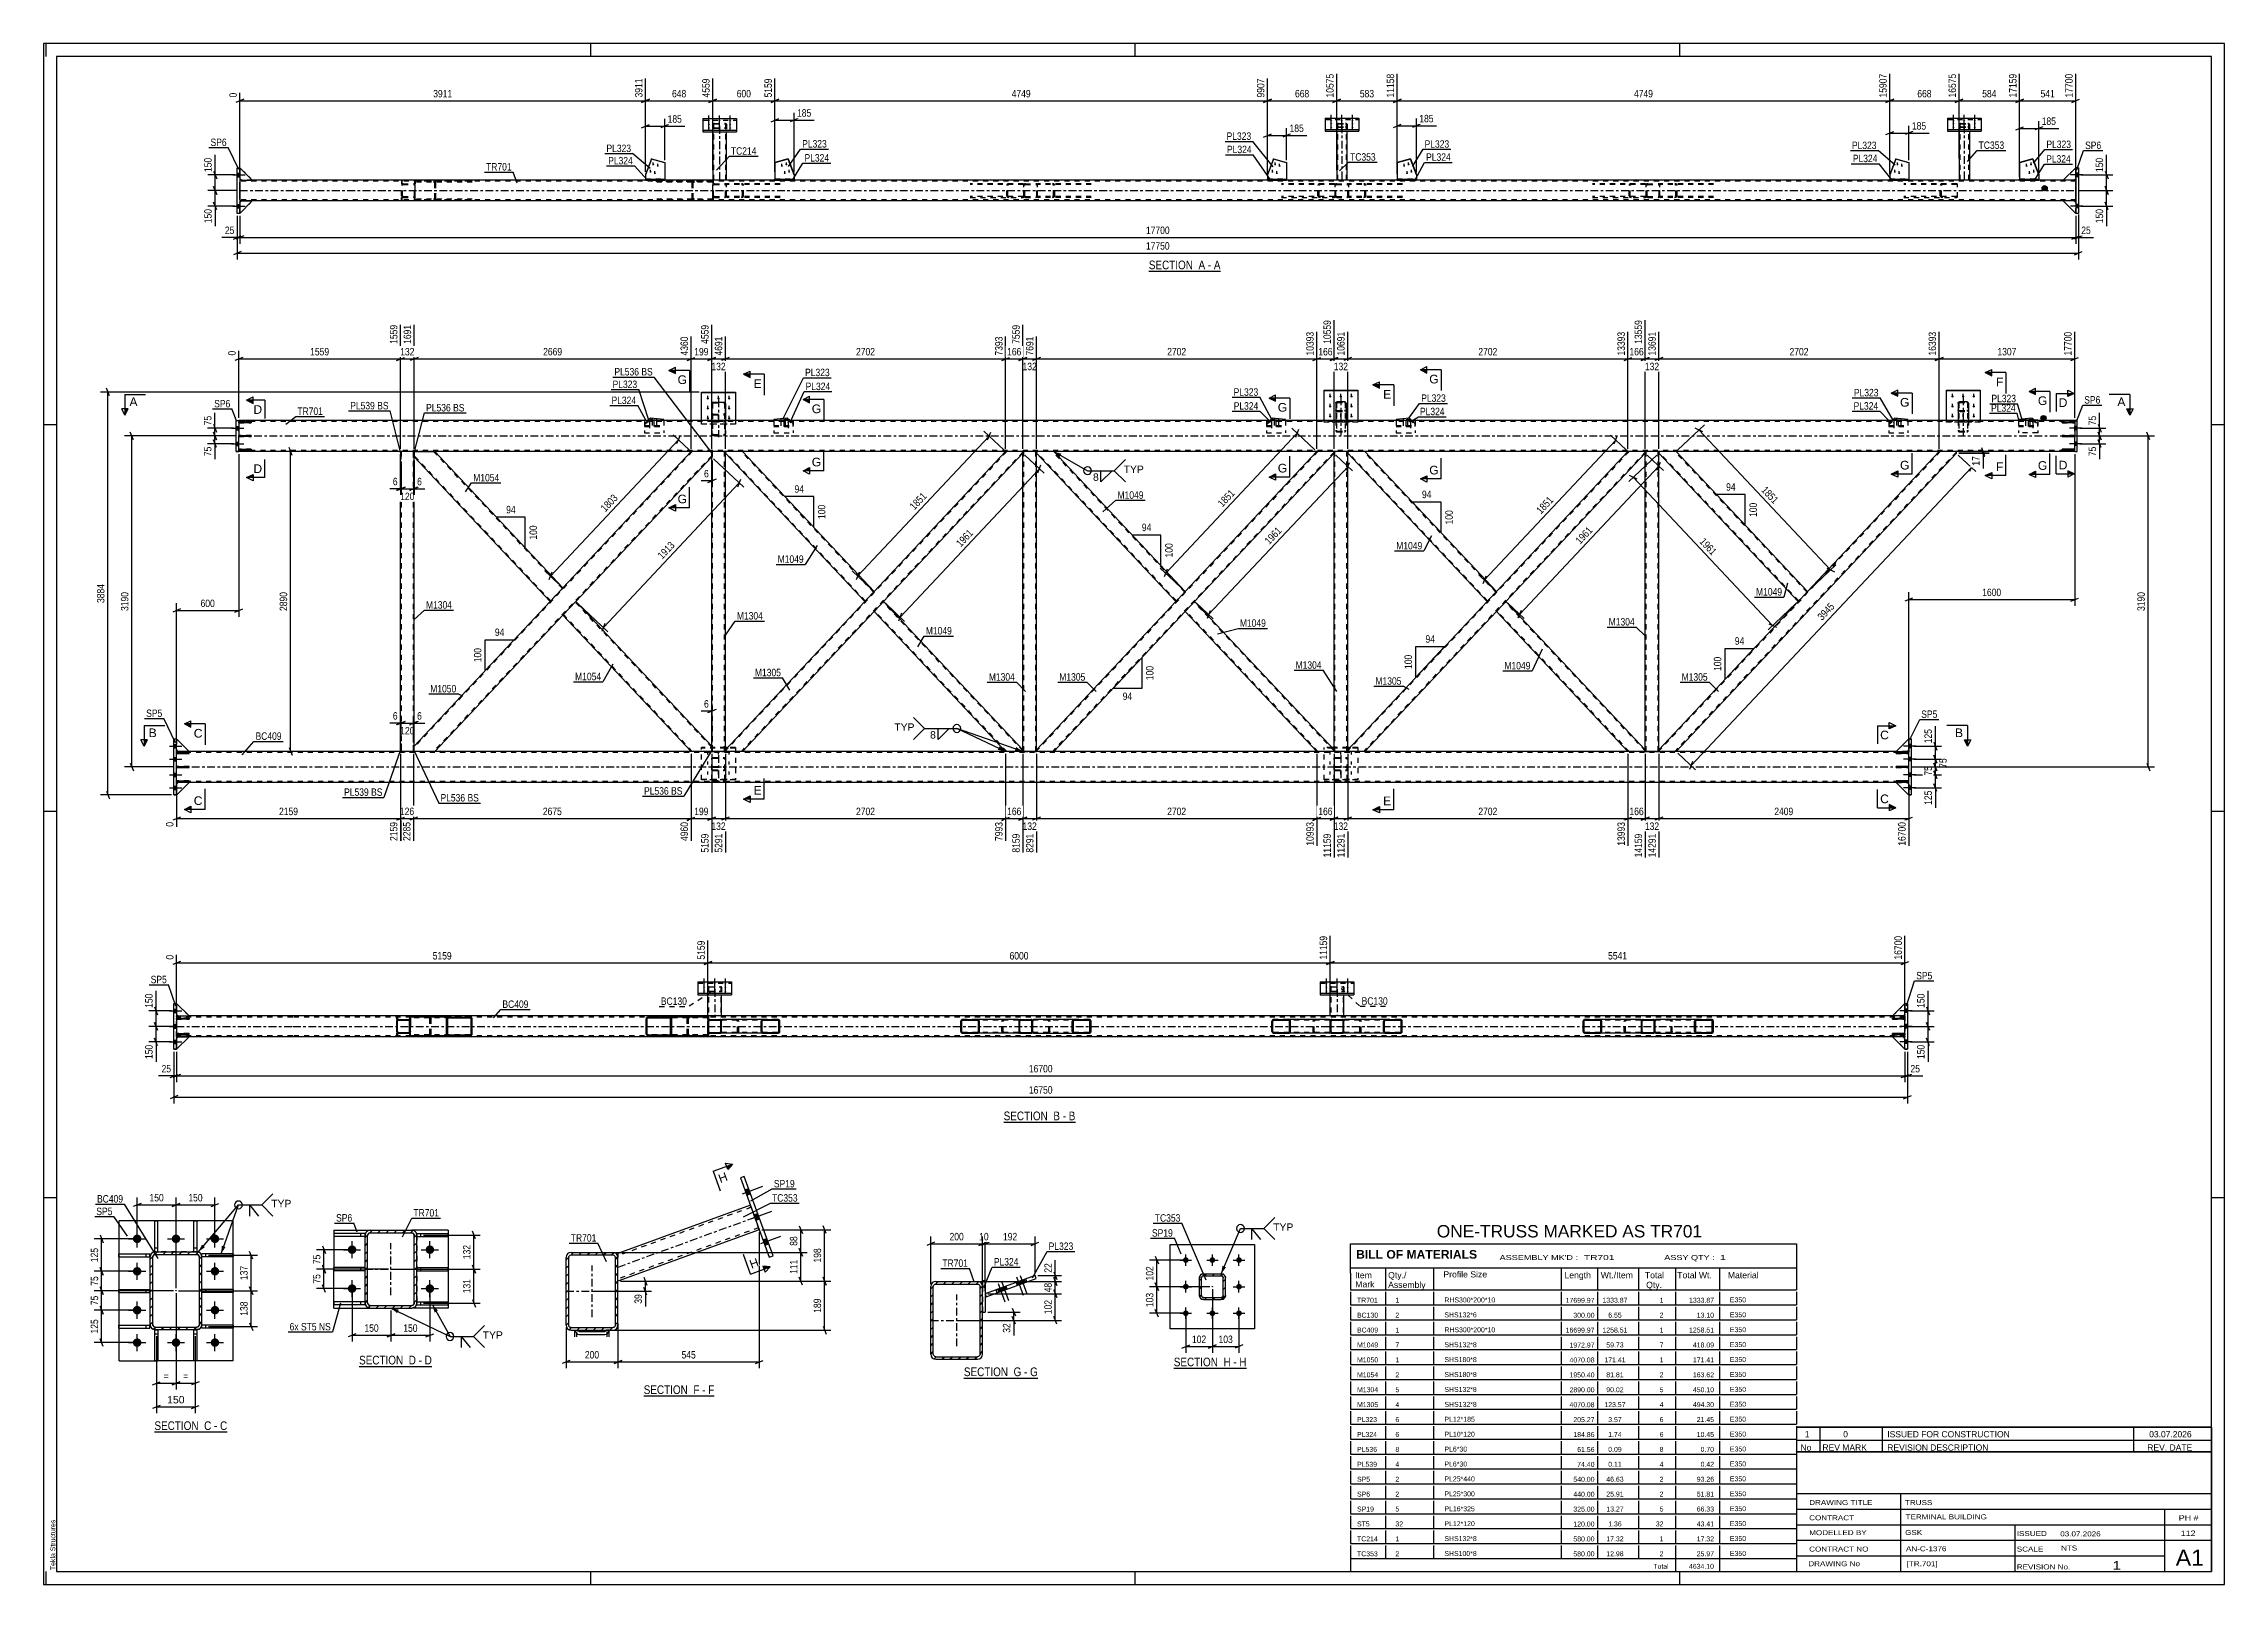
# Model space of a CAD drawing. Header units: millimetres. Extents: x -75 to 766, y -443 to 151.
import ezdxf

# ---------------------------------------------------------------- set-up
doc = ezdxf.new("R2010")
doc.units = ezdxf.units.MM
doc.linetypes.add('DXK_LINE_DOT2', pattern=[3.9198, 1.9599, -1.9599])
doc.linetypes.add('DXK_LINE_DOT3', pattern=[5.9187, 2.979, -0.9799, 0.9799, -0.9799])
doc.styles.add('Arial', font='ARIAL.TTF', dxfattribs={"height": 0.2})
doc.styles.add('Arial Bold', font='ARIALBD.TTF', dxfattribs={"height": 0.2})
doc.styles.add('Arial Narrow', font='ARIALN.TTF', dxfattribs={"height": 0.2})

# ---------------------------------------------------------------- blocks, each defined once
blk = doc.blocks.new('Unknown-761549991-18 - 3907')
at = {"color": 6, "linetype": 'Continuous'}
blk.add_line((156.15, -370.1), (183.36, -370.1), dxfattribs=at)
at = {"color": 0, "linetype": 'Continuous'}
blk.add_wipeout([(174.25, -369.35), (174.25, -365.85), (156.15, -365.85), (156.15, -369.35)], dxfattribs=at)
blk.add_wipeout([(177.65, -369.35), (177.65, -365.85), (175.3, -365.85), (175.3, -369.35)], dxfattribs=at)
at = {"color": 7, "linetype": 'Continuous', "style": 'Arial Narrow'}
blk.add_text('SECTION ', height=3.34, dxfattribs=at).set_placement((156.15, -369.35))
at = {"color": 0, "linetype": 'Continuous'}
blk.add_wipeout([(179.97, -369.35), (179.97, -365.85), (178.7, -365.85), (178.7, -369.35)], dxfattribs=at)
blk.add_wipeout([(183.36, -369.35), (183.36, -365.85), (181.02, -365.85), (181.02, -369.35)], dxfattribs=at)
at = {"color": 7, "linetype": 'Continuous', "style": 'Arial Narrow'}
for s, p in [('F', (175.3, -369.35)), ('-', (178.7, -369.35)), ('F', (181.02, -369.35))]:
    blk.add_text(s, height=3.34, dxfattribs=at).set_placement(p)
blk = doc.blocks.new('Unknown-761549991-16310')
at = {"color": 7, "linetype": 'Continuous'}
for p, q in [((600.73, -382.18), (760.73, -382.18)), ((760.73, -382.18), (600.73, -382.18)), ((600.73, -382.18), (600.73, -387.18)), ((609.73, -382.18), (609.73, -387.18)), ((633.73, -382.18), (633.73, -387.18)), ((730.73, -382.18), (730.73, -387.18)), ((760.73, -382.18), (760.73, -387.18)), ((600.73, -387.18), (760.73, -387.18)), ((600.73, -387.18), (600.73, -391.68)), ((600.73, -387.18), (760.73, -387.18)), ((760.73, -391.68), (600.73, -391.68)), ((609.73, -387.18), (609.73, -391.68)), ((633.73, -387.18), (633.73, -391.68)), ((730.73, -387.18), (730.73, -391.68)), ((760.73, -387.18), (760.73, -391.68))]:
    blk.add_line(p, q, dxfattribs=at)
at = {"color": 7, "linetype": 'Continuous', "style": 'Arial Narrow'}
for s, height, width, p in [('1', 2.39, 1.196471, (603.88, -386.04)), ('0', 2.39, 1.196471, (618.73, -386.04)), ('ISSUED FOR CONSTRUCTION', 2.3861, 1.196471, (635.73, -386.04)), ('03.07.2026', 2.386, 1.196471, (736.73, -386.04)), ('No', 2.386, 1.2, (602.27, -391.18)), ('REV MARK', 2.386, 1.2, (610.73, -391.18)), ('REVISION DESCRIPTION', 2.3861, 1.2, (635.73, -391.18)), ('REV. DATE', 2.386, 1.2, (736.01, -391.18))]:
    blk.add_text(s, height=height, dxfattribs=dict(at, width=width)).set_placement(p)
blk = doc.blocks.new('Unknown-761549991-1163')
at = {"color": 5, "linetype": 'Continuous'}
for p, q in [((765.73, 151.27), (-75.27, 151.27)), ((-75.27, 151.27), (-75.27, -442.73)), ((-74.27, 146.27), (-74.27, 151.27)), ((760.73, 146.27), (-70.27, 146.27)), ((-70.27, 146.27), (-70.27, -437.73)), ((135.73, 146.27), (135.73, 151.27)), ((345.73, 146.27), (345.73, 151.27)), ((555.73, 146.27), (555.73, 151.27)), ((760.73, -437.73), (760.73, 146.27)), ((765.73, -442.73), (765.73, 151.27)), ((-70.27, 4.27), (-75.27, 4.27)), ((765.73, 4.27), (760.73, 4.27)), ((-70.27, -144.73), (-75.27, -144.73)), ((765.73, -144.73), (760.73, -144.73)), ((-70.27, -293.73), (-75.27, -293.73)), ((765.73, -293.73), (760.73, -293.73)), ((-75.27, -442.73), (765.73, -442.73)), ((-74.27, -442.73), (-74.27, -437.73)), ((-70.27, -437.73), (760.73, -437.73)), ((135.73, -442.73), (135.73, -437.73)), ((345.73, -442.73), (345.73, -437.73)), ((555.73, -442.73), (555.73, -437.73))]:
    blk.add_line(p, q, dxfattribs=at)
at = {"color": 174, "linetype": 'Continuous', "style": 'Arial'}
blk.add_text('Tekla Structures', height=1.9102, rotation=90, dxfattribs=at).set_placement((-70.77, -437.23))
blk = doc.blocks.new('Unknown-761549991-16307')
at = {"color": 7, "linetype": 'Continuous'}
for p, q in [((428.73, -311.48), (600.72, -311.48)), ((428.73, -322.73), (428.73, -311.48)), ((600.73, -311.48), (600.73, -322.73)), ((428.73, -320.73), (600.73, -320.73)), ((428.73, -322.73), (428.73, -327.73)), ((428.73, -327.73), (428.73, -329.23)), ((442.23, -320.73), (442.23, -329.23)), ((460.73, -320.73), (460.73, -329.23)), ((510, -320.73), (510, -329.23)), ((524, -320.73), (524, -329.23)), ((539.73, -320.73), (539.73, -329.23)), ((554, -320.73), (554, -329.23)), ((571, -320.73), (571, -329.23)), ((600.73, -322.73), (600.73, -329.23)), ((428.73, -329.23), (600.73, -329.23)), ((428.73, -330), (428.73, -334.98)), ((428.73, -334.98), (600.73, -334.98)), ((428.73, -335.75), (428.73, -340.73)), ((442.23, -330), (442.23, -334.98)), ((442.23, -335.75), (442.23, -340.73)), ((460.73, -330), (460.73, -334.98)), ((460.73, -335.75), (460.73, -340.73)), ((510, -330), (510, -334.98)), ((510, -335.75), (510, -340.73)), ((524, -330), (524, -334.98)), ((524, -335.75), (524, -340.73)), ((539.73, -330), (539.73, -334.98)), ((539.73, -335.75), (539.73, -340.73)), ((554, -330), (554, -334.98)), ((554, -335.75), (554, -340.73)), ((571, -330), (571, -334.98)), ((571, -335.75), (571, -340.73)), ((600.73, -330), (600.73, -334.98)), ((600.73, -335.75), (600.73, -340.73)), ((428.73, -340.73), (600.73, -340.73)), ((428.73, -341.5), (428.73, -346.48)), ((442.23, -341.5), (442.23, -346.48)), ((460.73, -341.5), (460.73, -346.48)), ((510, -341.5), (510, -346.48)), ((524, -341.5), (524, -346.48)), ((539.73, -341.5), (539.73, -346.48)), ((554, -341.5), (554, -346.48)), ((571, -341.5), (571, -346.48)), ((600.73, -341.5), (600.73, -346.48)), ((428.73, -346.48), (600.73, -346.48)), ((428.73, -347.25), (428.73, -352.23)), ((428.73, -352.23), (600.73, -352.23)), ((428.73, -353), (428.73, -357.98)), ((442.23, -347.25), (442.23, -352.23)), ((442.23, -353), (442.23, -357.98)), ((460.73, -347.25), (460.73, -352.23)), ((460.73, -353), (460.73, -357.98)), ((510, -347.25), (510, -352.23)), ((510, -353), (510, -357.98)), ((524, -347.25), (524, -352.23)), ((524, -353), (524, -357.98)), ((539.73, -347.25), (539.73, -352.23)), ((539.73, -353), (539.73, -357.98)), ((554, -347.25), (554, -352.23)), ((554, -353), (554, -357.98)), ((571, -347.25), (571, -352.23)), ((571, -353), (571, -357.98)), ((600.73, -347.25), (600.73, -352.23)), ((600.73, -353), (600.73, -357.98)), ((428.73, -357.98), (600.73, -357.98)), ((428.73, -358.75), (428.73, -363.73)), ((442.23, -358.75), (442.23, -363.73)), ((460.73, -358.75), (460.73, -363.73)), ((510, -358.75), (510, -363.73)), ((524, -358.75), (524, -363.73)), ((539.73, -358.75), (539.73, -363.73)), ((554, -358.75), (554, -363.73)), ((571, -358.75), (571, -363.73)), ((600.73, -358.75), (600.73, -363.73)), ((428.73, -363.73), (600.73, -363.73)), ((428.73, -364.5), (428.73, -369.48)), ((428.73, -369.48), (600.73, -369.48)), ((442.23, -364.5), (442.23, -369.48)), ((460.73, -364.5), (460.73, -369.48)), ((510, -364.5), (510, -369.48)), ((524, -364.5), (524, -369.48)), ((539.73, -364.5), (539.73, -369.48)), ((554, -364.5), (554, -369.48)), ((571, -364.5), (571, -369.48)), ((600.73, -364.5), (600.73, -369.48)), ((428.73, -370.25), (428.73, -375.23)), ((428.73, -375.23), (600.73, -375.23)), ((428.73, -376), (428.73, -380.98)), ((442.23, -370.25), (442.23, -375.23)), ((442.23, -376), (442.23, -380.98)), ((460.73, -370.25), (460.73, -375.23)), ((460.73, -376), (460.73, -380.98)), ((510, -370.25), (510, -375.23)), ((510, -376), (510, -380.98)), ((524, -370.25), (524, -375.23)), ((524, -376), (524, -380.98)), ((539.73, -370.25), (539.73, -375.23)), ((539.73, -376), (539.73, -380.98)), ((554, -370.25), (554, -375.23)), ((554, -376), (554, -380.98)), ((571, -370.25), (571, -375.23)), ((571, -376), (571, -380.98)), ((600.73, -370.25), (600.73, -375.23)), ((600.73, -376), (600.73, -380.98)), ((428.73, -380.98), (600.73, -380.98)), ((428.73, -381.75), (428.73, -386.73)), ((428.73, -386.73), (600.73, -386.73)), ((442.23, -381.75), (442.23, -386.73)), ((460.73, -381.75), (460.73, -386.73)), ((510, -381.75), (510, -386.73)), ((524, -381.75), (524, -386.73)), ((539.73, -381.75), (539.73, -386.73)), ((554, -381.75), (554, -386.73)), ((571, -381.75), (571, -386.73)), ((600.73, -381.75), (600.73, -386.73)), ((428.73, -387.5), (428.73, -392.48)), ((428.73, -392.48), (600.73, -392.48)), ((428.73, -393.25), (428.73, -398.23)), ((442.23, -387.5), (442.23, -392.48)), ((442.23, -393.25), (442.23, -398.23)), ((460.73, -387.5), (460.73, -392.48)), ((460.73, -393.25), (460.73, -398.23)), ((510, -387.5), (510, -392.48)), ((510, -393.25), (510, -398.23)), ((524, -387.5), (524, -392.48)), ((524, -393.25), (524, -398.23)), ((539.73, -387.5), (539.73, -392.48)), ((539.73, -393.25), (539.73, -398.23)), ((554, -387.5), (554, -392.48)), ((554, -393.25), (554, -398.23)), ((571, -387.5), (571, -392.48)), ((571, -393.25), (571, -398.23)), ((600.73, -387.5), (600.73, -392.48)), ((600.73, -393.25), (600.73, -398.23)), ((428.73, -398.23), (600.73, -398.23)), ((428.73, -399), (428.73, -403.98)), ((442.23, -399), (442.23, -403.98)), ((460.73, -399), (460.73, -403.98)), ((510, -399), (510, -403.98)), ((524, -399), (524, -403.98)), ((539.73, -399), (539.73, -403.98)), ((554, -399), (554, -403.98)), ((571, -399), (571, -403.98)), ((600.73, -399), (600.73, -403.98)), ((428.73, -403.98), (600.73, -403.98)), ((428.73, -404.75), (428.73, -409.73)), ((428.73, -409.73), (600.73, -409.73)), ((428.73, -410.5), (428.73, -415.48)), ((442.23, -404.75), (442.23, -409.73)), ((442.23, -410.5), (442.23, -415.48)), ((460.73, -404.75), (460.73, -409.73)), ((460.73, -410.5), (460.73, -415.48)), ((510, -404.75), (510, -409.73)), ((510, -410.5), (510, -415.48)), ((524, -404.75), (524, -409.73)), ((524, -410.5), (524, -415.48)), ((539.73, -404.75), (539.73, -409.73)), ((539.73, -410.5), (539.73, -415.48)), ((554, -404.75), (554, -409.73)), ((554, -410.5), (554, -415.48)), ((571, -404.75), (571, -409.73)), ((571, -410.5), (571, -415.48)), ((600.73, -404.75), (600.73, -409.73)), ((600.73, -410.5), (600.73, -415.48)), ((428.73, -415.48), (600.73, -415.48)), ((428.73, -416.25), (428.73, -421.23)), ((442.23, -416.25), (442.23, -421.23)), ((460.73, -416.25), (460.73, -421.23)), ((510, -416.25), (510, -421.23)), ((524, -416.25), (524, -421.23)), ((539.73, -416.25), (539.73, -421.23)), ((554, -416.25), (554, -421.23)), ((571, -416.25), (571, -421.23)), ((600.73, -416.25), (600.73, -421.23)), ((428.73, -421.23), (600.73, -421.23)), ((428.73, -422), (428.73, -426.98)), ((428.73, -426.98), (600.73, -426.98)), ((428.73, -427.75), (428.73, -432.73)), ((442.23, -422), (442.23, -426.98)), ((442.23, -427.75), (442.23, -432.73)), ((460.73, -422), (460.73, -426.98)), ((460.73, -427.75), (460.73, -432.73)), ((510, -422), (510, -426.98)), ((510, -427.75), (510, -432.73)), ((524, -422), (524, -426.98)), ((524, -427.75), (524, -432.73)), ((539.73, -422), (539.73, -426.98)), ((539.73, -427.75), (539.73, -432.73)), ((554, -422), (554, -426.98)), ((554, -427.75), (554, -432.73)), ((571, -422), (571, -426.98)), ((571, -427.75), (571, -432.73)), ((600.73, -422), (600.73, -426.98)), ((600.73, -427.75), (600.73, -432.73)), ((428.73, -432.73), (600.73, -432.73)), ((428.73, -432.73), (600.73, -432.73)), ((428.73, -432.73), (428.73, -437.73)), ((554, -432.73), (554, -437.73)), ((571, -432.73), (571, -437.73)), ((600.73, -432.73), (600.73, -437.73)), ((428.73, -437.73), (600.73, -437.73))]:
    blk.add_line(p, q, dxfattribs=at)
at = {"color": 7}
for s, height, style, p in [('BILL OF MATERIALS', 3.3405, 'Arial Bold', (430.88, -317.17)), ('Mark', 2.388, 'Arial', (430.56, -328.23)), ('Profile Size', 2.3877, 'Arial', (464.54, -324.4))]:
    blk.add_text(s, height=height, dxfattribs=dict(at, style=style)).set_placement(p)
at = {"color": 7, "linetype": 'Continuous', "style": 'Arial Narrow'}
for s, height, width, p in [("ASSEMBLY MK'D :", 1.9089, 1.6, (486.23, -317.68)), ('TR701', 1.909, 1.794707, (518.73, -317.68)), ('ASSY QTY :', 1.909, 1.6, (549.73, -317.68)), ('1', 1.91, 1.794707, (571.23, -317.68))]:
    blk.add_text(s, height=height, dxfattribs=dict(at, width=width)).set_placement(p)
at = {"color": 7, "linetype": 'Continuous'}
for s, height, style, p in [('Item', 2.388, 'Arial', (430.47, -324.73)), ('Assembly', 2.388, 'Arial', (443.23, -328.46)), ('Qty./', 2.388, 'Arial', (443.23, -324.73)), ('Length', 2.388, 'Arial', (511.23, -324.73)), ('Wt./Item', 2.388, 'Arial', (525.23, -324.73)), ('Total', 2.388, 'Arial', (542.23, -324.73)), ('Qty.', 2.388, 'Arial', (542.73, -328.46)), ('Total Wt.', 2.388, 'Arial', (554.73, -324.73)), ('Material', 2.388, 'Arial', (574.23, -324.73)), ('TR701', 1.91, 'Arial', (431.23, -334.14)), ('1', 1.91, 'Arial', (446.04, -334.14)), ('RHS300*200*10', 1.9102, 'Arial', (464.94, -334.04)), ('17699.97', 1.91, 'Arial', (511.69, -334.18)), ('1333.87', 1.91, 'Arial', (525.89, -334.14)), ('1', 1.91, 'Arial', (547.94, -334.14)), ('1333.87', 1.91, 'Arial', (559.28, -334.14)), ('E350', 1.91, 'Arial', (575.04, -334)), ('BC130', 1.91, 'Arial', (431.23, -339.89)), ('BC409', 1.91, 'Arial', (431.23, -345.64)), ('2', 1.91, 'Arial', (446.04, -339.89)), ('1', 1.91, 'Arial', (446.04, -345.64)), ('SHS132*6', 1.91, 'Arial', (464.94, -339.79)), ('RHS300*200*10', 1.9102, 'Arial', (464.94, -345.54)), ('16699.97', 1.91, 'Arial', (511.69, -345.68)), ('300.00', 1.91, 'Arial', (514.66, -339.93)), ('1258.51', 1.91, 'Arial', (525.89, -345.64)), ('6.55', 1.91, 'Arial', (528.11, -339.89)), ('2', 1.91, 'Arial', (547.94, -339.89)), ('1', 1.91, 'Arial', (547.94, -345.64)), ('1258.51', 1.91, 'Arial', (559.28, -345.64)), ('13.10', 1.91, 'Arial', (562.24, -339.89)), ('E350', 1.91, 'Arial', (575.04, -339.75)), ('E350', 1.91, 'Arial', (575.04, -345.5)), ('M1049', 1.91, 'Arial', (431.23, -351.39)), ('7', 1.91, 'Arial', (446.04, -351.39)), ('SHS132*8', 1.91, 'Arial', (464.94, -351.29)), ('1972.97', 1.91, 'Arial', (513.18, -351.43)), ('59.73', 1.91, 'Arial', (527.37, -351.39)), ('7', 1.91, 'Arial', (547.94, -351.39)), ('418.09', 1.91, 'Arial', (560.76, -351.39)), ('E350', 1.91, 'Arial', (575.04, -351.25)), ('M1050', 1.91, 'Arial', (431.23, -357.14)), ('M1054', 1.91, 'Arial', (431.23, -362.89)), ('2', 1.91, 'Arial', (446.04, -362.89)), ('1', 1.91, 'Arial', (446.04, -357.14)), ('SHS180*8', 1.91, 'Arial', (464.94, -357.04)), ('SHS180*8', 1.91, 'Arial', (464.94, -362.79)), ('4070.08', 1.91, 'Arial', (513.18, -357.18)), ('1950.40', 1.91, 'Arial', (513.18, -362.93)), ('171.41', 1.91, 'Arial', (526.63, -357.14)), ('81.81', 1.91, 'Arial', (527.37, -362.89)), ('2', 1.91, 'Arial', (547.94, -362.89)), ('1', 1.91, 'Arial', (547.94, -357.14)), ('171.41', 1.91, 'Arial', (560.76, -357.14)), ('163.62', 1.91, 'Arial', (560.76, -362.89)), ('E350', 1.91, 'Arial', (575.04, -357)), ('E350', 1.91, 'Arial', (575.04, -362.75)), ('M1304', 1.91, 'Arial', (431.23, -368.64)), ('5', 1.91, 'Arial', (446.04, -368.64)), ('SHS132*8', 1.91, 'Arial', (464.94, -368.54)), ('2890.00', 1.91, 'Arial', (513.18, -368.68)), ('90.02', 1.91, 'Arial', (527.37, -368.64)), ('5', 1.91, 'Arial', (547.94, -368.64)), ('450.10', 1.91, 'Arial', (560.76, -368.64)), ('E350', 1.91, 'Arial', (575.04, -368.5)), ('M1305', 1.91, 'Arial', (431.23, -374.39)), ('PL323', 1.91, 'Arial', (431.23, -380.14)), ('4', 1.91, 'Arial', (446.04, -374.39)), ('6', 1.91, 'Arial', (446.04, -380.14)), ('SHS132*8', 1.91, 'Arial', (464.94, -374.29)), ('PL12*185', 1.91, 'Arial', (464.94, -380.04)), ('4070.08', 1.91, 'Arial', (513.18, -374.43)), ('205.27', 1.91, 'Arial', (514.66, -380.18)), ('123.57', 1.91, 'Arial', (526.63, -374.39)), ('3.57', 1.91, 'Arial', (528.11, -380.14)), ('4', 1.91, 'Arial', (547.94, -374.39)), ('6', 1.91, 'Arial', (547.94, -380.14)), ('494.30', 1.91, 'Arial', (560.76, -374.39)), ('21.45', 1.91, 'Arial', (562.24, -380.14)), ('E350', 1.91, 'Arial', (575.04, -374.25)), ('E350', 1.91, 'Arial', (575.04, -380)), ('PL324', 1.91, 'Arial', (431.23, -385.89)), ('6', 1.91, 'Arial', (446.04, -385.89)), ('PL10*120', 1.91, 'Arial', (464.94, -385.79)), ('184.86', 1.91, 'Arial', (514.66, -385.93)), ('1.74', 1.91, 'Arial', (528.11, -385.89)), ('6', 1.91, 'Arial', (547.94, -385.89)), ('10.45', 1.91, 'Arial', (562.24, -385.89)), ('E350', 1.91, 'Arial', (575.04, -385.75)), ('PL536', 1.91, 'Arial', (431.23, -391.64)), ('8', 1.91, 'Arial', (446.04, -391.64)), ('PL6*30', 1.91, 'Arial', (464.94, -391.54)), ('61.56', 1.91, 'Arial', (516.14, -391.68)), ('0.09', 1.91, 'Arial', (528.11, -391.64)), ('8', 1.91, 'Arial', (547.94, -391.64)), ('0.70', 1.91, 'Arial', (563.73, -391.64)), ('E350', 1.91, 'Arial', (575.04, -391.5)), ('SP5', 1.91, 'Arial', (431.23, -403.14)), ('PL539', 1.91, 'Arial', (431.23, -397.39)), ('4', 1.91, 'Arial', (446.04, -397.39)), ('2', 1.91, 'Arial', (446.04, -403.14)), ('PL6*30', 1.91, 'Arial', (464.94, -397.29)), ('PL25*440', 1.91, 'Arial', (464.94, -403.04)), ('540.00', 1.91, 'Arial', (514.66, -403.18)), ('74.40', 1.91, 'Arial', (516.14, -397.43)), ('46.63', 1.91, 'Arial', (527.37, -403.14)), ('0.11', 1.91, 'Arial', (528.11, -397.39)), ('4', 1.91, 'Arial', (547.94, -397.39)), ('2', 1.91, 'Arial', (547.94, -403.14)), ('93.26', 1.91, 'Arial', (562.24, -403.14)), ('0.42', 1.91, 'Arial', (563.73, -397.39)), ('E350', 1.91, 'Arial', (575.04, -397.25)), ('E350', 1.91, 'Arial', (575.04, -403)), ('SP6', 1.91, 'Arial', (431.23, -408.89)), ('2', 1.91, 'Arial', (446.04, -408.89)), ('PL25*300', 1.91, 'Arial', (464.94, -408.79)), ('440.00', 1.91, 'Arial', (514.66, -408.93)), ('25.91', 1.91, 'Arial', (527.37, -408.89)), ('2', 1.91, 'Arial', (547.94, -408.89)), ('51.81', 1.91, 'Arial', (562.24, -408.89)), ('E350', 1.91, 'Arial', (575.04, -408.75)), ('SP19', 1.91, 'Arial', (431.23, -414.64)), ('ST5', 1.91, 'Arial', (431.23, -420.39)), ('5', 1.91, 'Arial', (446.04, -414.64)), ('32', 1.91, 'Arial', (446.04, -420.39)), ('PL16*325', 1.91, 'Arial', (464.94, -414.54)), ('PL12*120', 1.91, 'Arial', (464.94, -420.29)), ('325.00', 1.91, 'Arial', (514.66, -414.68)), ('120.00', 1.91, 'Arial', (514.66, -420.43)), ('13.27', 1.91, 'Arial', (527.37, -414.64)), ('1.36', 1.91, 'Arial', (528.11, -420.39)), ('32', 1.91, 'Arial', (546.46, -420.39)), ('5', 1.91, 'Arial', (547.94, -414.64)), ('43.41', 1.91, 'Arial', (562.24, -420.39)), ('66.33', 1.91, 'Arial', (562.24, -414.64)), ('E350', 1.91, 'Arial', (575.04, -414.5)), ('E350', 1.91, 'Arial', (575.04, -420.25)), ('TC214', 1.91, 'Arial', (431.23, -426.14)), ('1', 1.91, 'Arial', (446.04, -426.14)), ('SHS132*8', 1.91, 'Arial', (464.94, -426.04)), ('580.00', 1.91, 'Arial', (514.66, -426.18)), ('17.32', 1.91, 'Arial', (527.37, -426.14)), ('1', 1.91, 'Arial', (547.94, -426.14)), ('17.32', 1.91, 'Arial', (562.24, -426.14)), ('E350', 1.91, 'Arial', (575.04, -426)), ('TC353', 1.91, 'Arial', (431.23, -431.89)), ('2', 1.91, 'Arial', (446.04, -431.89)), ('SHS100*8', 1.91, 'Arial', (464.94, -431.79)), ('580.00', 1.91, 'Arial', (514.66, -431.93)), ('12.98', 1.91, 'Arial', (527.37, -431.89)), ('Total', 1.909, 'Arial Narrow', (545.56, -436.73)), ('2', 1.91, 'Arial', (547.94, -431.89)), ('4634.10', 1.91, 'Arial', (559.24, -436.73)), ('25.97', 1.91, 'Arial', (562.24, -431.89)), ('E350', 1.91, 'Arial', (575.04, -431.75))]:
    blk.add_text(s, height=height, dxfattribs=dict(at, style=style)).set_placement(p)
blk = doc.blocks.new('Unknown-761549991-16308')
at = {"color": 2, "linetype": 'Continuous'}
blk.add_line((454.73, -311.48), (572.23, -311.48), dxfattribs=at)
at = {"color": 7, "style": 'Arial'}
blk.add_text('ONE-TRUSS MARKED AS TR701', height=4.7754, dxfattribs=at).set_placement((461.99, -308.98))
blk = doc.blocks.new('Unknown-761549991-16309')
at = {"color": 7, "linetype": 'Continuous'}
for p, q in [((600.73, -391.68), (600.73, -437.73)), ((600.73, -391.68), (760.73, -391.68)), ((760.73, -391.73), (760.73, -437.73)), ((600.73, -407.73), (760.73, -407.73)), ((640.87, -407.73), (640.87, -437.73)), ((600.73, -413.73), (760.73, -413.73)), ((600.73, -419.73), (760.73, -419.73)), ((684.87, -419.73), (684.87, -437.73)), ((742.73, -437.68), (742.73, -413.68)), ((600.73, -425.73), (760.73, -425.73)), ((600.73, -431.73), (742.73, -431.73)), ((600.73, -437.73), (760.73, -437.73))]:
    blk.add_line(p, q, dxfattribs=at)
at = {"color": 7, "style": 'Arial Narrow'}
for s, height, width, p in [('DRAWING TITLE', 1.9089, 1.425378, (605.61, -412.13)), ('TRUSS', 1.909, 1.425378, (642.53, -412.15)), ('CONTRACT', 1.909, 1.425378, (605.61, -418.02)), ('TERMINAL BUILDING', 1.9089, 1.425378, (642.78, -417.66)), ('CONTRACT NO', 1.9089, 1.425378, (605.61, -430.08)), ('MODELLED BY', 1.9089, 1.425378, (605.61, -423.75)), ('GSK', 1.909, 1.425378, (642.61, -423.69)), ('AN-C-1376', 1.909, 1.425378, (642.95, -429.96)), ('SCALE', 1.909, 1.425378, (685.67, -430.08)), ('ISSUED', 1.909, 1.425378, (685.67, -424.09)), ('03.07.2026', 1.909, 1.425378, (702.42, -424.21)), ('DRAWING No', 1.909, 1.425378, (605.28, -435.73)), ('[TR.701]', 1.909, 1.425378, (643.19, -435.74)), ('REVISION No.', 1.9089, 1.425378, (685.67, -436.96)), ('1', 3.34, 1.5, (722.64, -437.06)), ('A1', 6.204, 1.25, (746.97, -435.53))]:
    blk.add_text(s, height=height, dxfattribs=dict(at, width=width)).set_placement(p)
at = {"color": 7, "linetype": 'Continuous', "style": 'Arial Narrow'}
for s, height, width, p in [('PH #', 2.1, 1.42538, (748.13, -418.18)), ('NTS', 1.909, 1.425378, (702.73, -429.68)), ('112', 2.1, 1.42538, (748.91, -424.08))]:
    blk.add_text(s, height=height, dxfattribs=dict(at, width=width)).set_placement(p)
blk = doc.blocks.new('Unknown-761549991-20 - 1282')
at = {"color": 6, "linetype": 'Continuous'}
blk.add_line((360.56, -359.41), (388.63, -359.41), dxfattribs=at)
at = {"color": 0, "linetype": 'Continuous'}
blk.add_wipeout([(378.67, -358.66), (378.67, -355.16), (360.56, -355.16), (360.56, -358.66)], dxfattribs=at)
blk.add_wipeout([(382.49, -358.66), (382.49, -355.16), (379.72, -355.16), (379.72, -358.66)], dxfattribs=at)
at = {"color": 7, "linetype": 'Continuous', "style": 'Arial Narrow'}
blk.add_text('SECTION ', height=3.34, dxfattribs=at).set_placement((360.56, -358.66))
at = {"color": 0, "linetype": 'Continuous'}
blk.add_wipeout([(384.81, -358.66), (384.81, -355.16), (383.54, -355.16), (383.54, -358.66)], dxfattribs=at)
blk.add_wipeout([(388.63, -358.66), (388.63, -355.16), (385.86, -355.16), (385.86, -358.66)], dxfattribs=at)
at = {"color": 7, "linetype": 'Continuous', "style": 'Arial Narrow'}
for s, p in [('H', (379.72, -358.66)), ('-', (383.54, -358.66)), ('H', (385.86, -358.66))]:
    blk.add_text(s, height=3.34, dxfattribs=at).set_placement(p)
blk = doc.blocks.new('Unknown-761549991-12 - 2859')
at = {"color": 6, "linetype": 'Continuous'}
blk.add_line((350.94, 63.53), (378.58, 63.53), dxfattribs=at)
at = {"color": 0, "linetype": 'Continuous'}
blk.add_wipeout([(369.05, 64.28), (369.05, 67.78), (350.94, 67.78), (350.94, 64.28)], dxfattribs=at)
blk.add_wipeout([(372.65, 64.28), (372.65, 67.78), (370.1, 67.78), (370.1, 64.28)], dxfattribs=at)
at = {"color": 7, "linetype": 'Continuous', "style": 'Arial Narrow'}
blk.add_text('SECTION ', height=3.34, dxfattribs=at).set_placement((350.94, 64.28))
at = {"color": 0, "linetype": 'Continuous'}
blk.add_wipeout([(374.98, 64.28), (374.98, 67.78), (373.7, 67.78), (373.7, 64.28)], dxfattribs=at)
blk.add_wipeout([(378.58, 64.28), (378.58, 67.78), (376.03, 67.78), (376.03, 64.28)], dxfattribs=at)
at = {"color": 7, "linetype": 'Continuous', "style": 'Arial Narrow'}
for s, p in [('A', (370.1, 64.28)), ('A', (376.03, 64.28)), ('-', (373.7, 64.28))]:
    blk.add_text(s, height=3.34, dxfattribs=at).set_placement(p)
blk = doc.blocks.new('Unknown-761549991-13 - 2456')
at = {"color": 6, "linetype": 'Continuous'}
blk.add_line((294.97, -264.54), (322.62, -264.54), dxfattribs=at)
at = {"color": 0, "linetype": 'Continuous'}
blk.add_wipeout([(313.08, -263.79), (313.08, -260.29), (294.97, -260.29), (294.97, -263.79)], dxfattribs=at)
blk.add_wipeout([(316.69, -263.79), (316.69, -260.29), (314.13, -260.29), (314.13, -263.79)], dxfattribs=at)
at = {"color": 7, "linetype": 'Continuous', "style": 'Arial Narrow'}
blk.add_text('SECTION ', height=3.34, dxfattribs=at).set_placement((294.97, -263.79))
at = {"color": 0, "linetype": 'Continuous'}
blk.add_wipeout([(319.01, -263.79), (319.01, -260.29), (317.74, -260.29), (317.74, -263.79)], dxfattribs=at)
blk.add_wipeout([(322.62, -263.79), (322.62, -260.29), (320.06, -260.29), (320.06, -263.79)], dxfattribs=at)
at = {"color": 7, "linetype": 'Continuous', "style": 'Arial Narrow'}
for s, p in [('B', (314.13, -263.79)), ('B', (320.06, -263.79)), ('-', (317.74, -263.79))]:
    blk.add_text(s, height=3.34, dxfattribs=at).set_placement(p)
blk = doc.blocks.new('Unknown-761549991-14 - 3714')
at = {"color": 6, "linetype": 'Continuous'}
blk.add_line((-32.53, -383.97), (-4.46, -383.97), dxfattribs=at)
at = {"color": 0, "linetype": 'Continuous'}
blk.add_wipeout([(-14.42, -383.22), (-14.42, -379.72), (-32.53, -379.72), (-32.53, -383.22)], dxfattribs=at)
blk.add_wipeout([(-10.6, -383.22), (-10.6, -379.72), (-13.37, -379.72), (-13.37, -383.22)], dxfattribs=at)
at = {"color": 7, "linetype": 'Continuous', "style": 'Arial Narrow'}
blk.add_text('SECTION ', height=3.34, dxfattribs=at).set_placement((-32.53, -383.22))
at = {"color": 0, "linetype": 'Continuous'}
blk.add_wipeout([(-8.28, -383.22), (-8.28, -379.72), (-9.55, -379.72), (-9.55, -383.22)], dxfattribs=at)
blk.add_wipeout([(-4.46, -383.22), (-4.46, -379.72), (-7.23, -379.72), (-7.23, -383.22)], dxfattribs=at)
at = {"color": 7, "linetype": 'Continuous', "style": 'Arial Narrow'}
for s, p in [('C', (-13.37, -383.22)), ('-', (-9.55, -383.22)), ('C', (-7.23, -383.22))]:
    blk.add_text(s, height=3.34, dxfattribs=at).set_placement(p)
blk = doc.blocks.new('Unknown-761549991-15 - 14041')
at = {"color": 6, "linetype": 'Continuous'}
blk.add_line((279.63, -363.2), (308.13, -363.2), dxfattribs=at)
at = {"color": 0, "linetype": 'Continuous'}
blk.add_wipeout([(297.74, -362.45), (297.74, -358.95), (279.63, -358.95), (279.63, -362.45)], dxfattribs=at)
blk.add_wipeout([(301.77, -362.45), (301.77, -358.95), (298.79, -358.95), (298.79, -362.45)], dxfattribs=at)
at = {"color": 7, "linetype": 'Continuous', "style": 'Arial Narrow'}
blk.add_text('SECTION ', height=3.34, dxfattribs=at).set_placement((279.63, -362.45))
at = {"color": 0, "linetype": 'Continuous'}
blk.add_wipeout([(304.1, -362.45), (304.1, -358.95), (302.82, -358.95), (302.82, -362.45)], dxfattribs=at)
blk.add_wipeout([(308.13, -362.45), (308.13, -358.95), (305.15, -358.95), (305.15, -362.45)], dxfattribs=at)
at = {"color": 7, "linetype": 'Continuous', "style": 'Arial Narrow'}
for s, p in [('G', (298.79, -362.45)), ('-', (302.82, -362.45)), ('G', (305.15, -362.45))]:
    blk.add_text(s, height=3.34, dxfattribs=at).set_placement(p)
blk = doc.blocks.new('Unknown-761549991-17 - 1976')
at = {"color": 6, "linetype": 'Continuous'}
blk.add_line((46.38, -358.69), (74.45, -358.69), dxfattribs=at)
at = {"color": 0, "linetype": 'Continuous'}
blk.add_wipeout([(64.49, -357.94), (64.49, -354.44), (46.38, -354.44), (46.38, -357.94)], dxfattribs=at)
blk.add_wipeout([(68.31, -357.94), (68.31, -354.44), (65.54, -354.44), (65.54, -357.94)], dxfattribs=at)
at = {"color": 7, "linetype": 'Continuous', "style": 'Arial Narrow'}
blk.add_text('SECTION ', height=3.34, dxfattribs=at).set_placement((46.38, -357.94))
at = {"color": 0, "linetype": 'Continuous'}
blk.add_wipeout([(70.63, -357.94), (70.63, -354.44), (69.36, -354.44), (69.36, -357.94)], dxfattribs=at)
blk.add_wipeout([(74.45, -357.94), (74.45, -354.44), (71.68, -354.44), (71.68, -357.94)], dxfattribs=at)
at = {"color": 7, "linetype": 'Continuous', "style": 'Arial Narrow'}
for s, p in [('D', (65.54, -357.94)), ('-', (69.36, -357.94)), ('D', (71.68, -357.94))]:
    blk.add_text(s, height=3.34, dxfattribs=at).set_placement(p)
blk = doc.blocks.new('Part-761549991-3955 - 3907')
at = {"color": 2, "linetype": 'Continuous'}
for p, q in [((129.62, -347.34), (129.62, -344.75)), ((129.71, -344.75), (129.74, -344.96)), ((130.65, -344.89), (130.59, -344.75)), ((141.85, -344.75), (141.78, -344.89)), ((142.7, -344.96), (142.72, -344.75)), ((142.82, -347.34), (142.82, -344.75)), ((130.6, -346.23), (131.22, -346.4)), ((130.91, -345.15), (130.65, -344.89)), ((131.22, -345.24), (130.91, -345.15)), ((131.22, -345.24), (141.22, -345.24)), ((131.22, -346.4), (141.22, -346.4)), ((141.52, -345.15), (141.22, -345.24)), ((141.22, -346.4), (141.83, -346.23)), ((141.78, -344.89), (141.52, -345.15))]:
    blk.add_line(p, q, dxfattribs=at)
at = {"color": 7, "linetype": 'DXK_LINE_DOT2'}
for p, q in [((129.62, -344.75), (129.71, -344.75)), ((129.71, -344.75), (130.59, -344.75)), ((130.42, -347.34), (130.42, -344.75)), ((142.82, -344.75), (141.85, -344.75)), ((142.02, -347.34), (142.02, -344.75))]:
    blk.add_line(p, q, dxfattribs=at)
at = {"color": 2, "linetype": 'Continuous'}
for centre, start, end in [((131.81, -344.47), 193.29492, 235.53358), ((140.63, -344.47), 304.46642, 346.70508)]:
    blk.add_arc(centre, 2.13, start, end, dxfattribs=at)
blk = doc.blocks.new('Part-761549991-3954 - 3907')
at = {"color": 2, "linetype": 'Continuous'}
for p, q in [((194.95, -285.48), (193.45, -286.02)), ((206.07, -316.02), (194.95, -285.48)), ((193.45, -286.02), (204.57, -316.56)), ((204.57, -316.56), (206.07, -316.02))]:
    blk.add_line(p, q, dxfattribs=at)
blk = doc.blocks.new('Part-761549991-4007 - 3907')
at = {"linetype": 'Continuous'}
h = blk.add_hatch(dxfattribs=at)
h.set_pattern_fill('', scale=0.7, style=0, pattern_type=0)
h.set_pattern_definition([(45, (126.217, -342.7525), (-1.57154, 1.57154), [])])
h.paths.add_polyline_path([(126.22, -316.75), (126.22, -342.75), (126.37, -343.52), (126.8, -344.17), (127.45, -344.6), (128.22, -344.75), (144.22, -344.75), (144.98, -344.6), (145.63, -344.17), (146.06, -343.52), (146.22, -342.75), (146.22, -316.75), (146.06, -315.99), (145.63, -315.34), (144.98, -314.9), (144.22, -314.75), (128.22, -314.75), (127.45, -314.9), (126.8, -315.34), (126.37, -315.99)])
h.paths.add_polyline_path([(127.51, -316.05), (127.83, -315.83), (128.22, -315.75), (144.22, -315.75), (144.6, -315.83), (144.92, -316.05), (145.14, -316.37), (145.22, -316.75), (145.22, -342.75), (145.14, -343.14), (144.92, -343.46), (144.6, -343.68), (144.22, -343.75), (128.22, -343.75), (127.83, -343.68), (127.51, -343.46), (127.29, -343.14), (127.22, -342.75), (127.22, -316.75), (127.29, -316.37)])
blk.add_hatch(color=30, dxfattribs=at).paths.add_polyline_path([(136.22, -329.85, -1), (136.22, -329.65, -1)])
at = {"color": 2, "linetype": 'Continuous'}
for p, q in [((126.37, -315.99), (126.22, -316.75)), ((126.22, -342.75), (126.22, -316.75)), ((127.22, -316.75), (127.29, -316.37)), ((127.22, -342.75), (127.22, -316.75)), ((128.22, -314.75), (127.45, -314.9)), ((127.83, -315.83), (128.22, -315.75)), ((128.22, -314.75), (144.22, -314.75)), ((128.22, -315.75), (144.22, -315.75)), ((144.98, -314.9), (144.22, -314.75)), ((144.22, -315.75), (144.6, -315.83)), ((145.14, -316.37), (145.22, -316.75)), ((145.22, -342.75), (145.22, -316.75)), ((146.22, -316.75), (146.06, -315.99)), ((146.22, -342.75), (146.22, -316.75)), ((126.22, -342.75), (126.37, -343.52)), ((127.29, -343.14), (127.22, -342.75)), ((127.45, -344.6), (128.22, -344.75)), ((128.22, -343.75), (127.83, -343.68)), ((128.22, -343.75), (144.22, -343.75)), ((128.22, -344.75), (144.22, -344.75)), ((144.6, -343.68), (144.22, -343.75)), ((144.22, -344.75), (144.98, -344.6)), ((145.22, -342.75), (145.14, -343.14)), ((146.06, -343.52), (146.22, -342.75))]:
    blk.add_line(p, q, dxfattribs=at)
at = {"color": 7, "linetype": 'DXK_LINE_DOT3'}
for p, q in [((136.22, -339.75), (136.22, -319.75)), ((126.22, -329.75), (146.22, -329.75))]:
    blk.add_line(p, q, dxfattribs=at)
at = {"color": 30, "linetype": 'DXK_LINE_DOT3'}
blk.add_line((136.22, -329.75), (136.22, -329.75), dxfattribs=at)
at = {"color": 30, "linetype": 'Continuous'}
blk.add_circle((136.22, -329.75), 0.1, dxfattribs=at)
at = {"color": 2, "linetype": 'Continuous'}
for centre, radius, start, end in [((128.22, -316.75), 2, 112.5, 157.5), ((128.22, -316.75), 1, 112.5, 157.5), ((144.22, -316.75), 1, 22.5, 67.5), ((144.22, -316.75), 2, 22.5, 67.5), ((128.22, -342.75), 2, 202.5, 247.5), ((128.22, -342.75), 1, 202.5, 247.5), ((144.22, -342.75), 1, 292.5, 337.5), ((144.22, -342.75), 2, 292.5, 337.5)]:
    blk.add_arc(centre, radius, start, end, dxfattribs=at)
blk = doc.blocks.new('Part-761549991-3975 - 3907')
at = {"color": 2, "linetype": 'Continuous'}
for p, q in [((197.3, -296.59), (146.22, -315.19)), ((200.72, -305.99), (146.22, -325.83)), ((146.22, -315.19), (146.22, -316.75))]:
    blk.add_line(p, q, dxfattribs=at)
at = {"color": 7, "linetype": 'DXK_LINE_DOT2'}
for p, q in [((197.57, -297.35), (146.22, -316.04)), ((200.72, -305.99), (197.3, -296.59)), ((200.45, -305.24), (146.22, -324.98)), ((146.22, -315.19), (146.22, -315.69)), ((146.22, -325.83), (146.22, -316.75))]:
    blk.add_line(p, q, dxfattribs=at)
at = {"color": 7, "linetype": 'DXK_LINE_DOT3'}
blk.add_line((199.01, -301.29), (146.22, -320.51), dxfattribs=at)
blk = doc.blocks.new('Bolt-761549991-4024 - 3907')
at = {"linetype": 'Continuous'}
for points in [[(195.13, -290.63), (195.88, -292.69), (197.38, -292.15), (196.63, -290.08)], [(195.13, -290.63), (195.88, -292.69), (197.38, -292.15), (196.63, -290.08)], [(195.13, -290.63), (195.88, -292.69), (197.38, -292.15), (196.63, -290.08)], [(198.63, -300.26), (199.38, -302.33), (200.89, -301.78), (200.14, -299.71)], [(198.63, -300.26), (199.38, -302.33), (200.89, -301.78), (200.14, -299.71)], [(202.14, -309.89), (202.89, -311.96), (204.39, -311.41), (203.64, -309.34)], [(202.14, -309.89), (202.89, -311.96), (204.39, -311.41), (203.64, -309.34)], [(202.14, -309.89), (202.89, -311.96), (204.39, -311.41), (203.64, -309.34)]]:
    blk.add_hatch(color=1, dxfattribs=at).paths.add_polyline_path(points)
at = {"color": 1, "linetype": 'Continuous'}
for p, q in [((194.28, -292.11), (202.08, -289.27)), ((194.28, -292.11), (202.08, -289.27)), ((194.28, -292.11), (202.08, -289.27)), ((195.13, -290.63), (196.63, -290.08)), ((195.13, -290.63), (196.63, -290.08)), ((195.13, -290.63), (196.63, -290.08)), ((195.88, -292.69), (197.38, -292.15)), ((195.88, -292.69), (197.38, -292.15)), ((195.88, -292.69), (197.38, -292.15)), ((197.79, -301.74), (205.59, -298.9)), ((197.79, -301.74), (205.59, -298.9)), ((198.63, -300.26), (200.14, -299.71)), ((198.63, -300.26), (200.14, -299.71)), ((199.38, -302.33), (200.89, -301.78)), ((199.38, -302.33), (200.89, -301.78)), ((201.29, -311.37), (209.09, -308.53)), ((201.29, -311.37), (209.09, -308.53)), ((201.29, -311.37), (209.09, -308.53)), ((202.14, -309.89), (203.64, -309.34)), ((202.14, -309.89), (203.64, -309.34)), ((202.14, -309.89), (203.64, -309.34)), ((202.89, -311.96), (204.39, -311.41)), ((202.89, -311.96), (204.39, -311.41)), ((202.89, -311.96), (204.39, -311.41))]:
    blk.add_line(p, q, dxfattribs=at)
blk = doc.blocks.new('Part-761549991-4195 - 4121')
at = {"color": 7, "linetype": 'DXK_LINE_DOT2'}
for p, q in [((-23.4, -133.63), (-24, -134.23)), ((-24, -138.43), (-19.2, -133.63)), ((-24, -134.23), (-24, -138.43)), ((-19.2, -133.63), (-23.4, -133.63))]:
    blk.add_line(p, q, dxfattribs=at)
blk = doc.blocks.new('Bolt-761549991-4131 - 4121')
at = {"linetype": 'Continuous'}
for points in [[(209.06, 5.83), (208.98, 5.84), (208.91, 5.84), (208.85, 5.86), (208.79, 5.87), (208.75, 5.89), (208.72, 5.92), (208.7, 5.94), (208.7, 5.97), (208.72, 5.99), (208.75, 6.02), (208.79, 6.04), (208.85, 6.06), (208.91, 6.07), (208.98, 6.08), (209.06, 6.08), (209.13, 6.08), (209.21, 6.07), (209.27, 6.06), (209.33, 6.04), (209.37, 6.02), (209.4, 5.99), (209.42, 5.97), (209.42, 5.94), (209.4, 5.92), (209.37, 5.89), (209.33, 5.87), (209.27, 5.86), (209.21, 5.84), (209.13, 5.84)], [(210.76, 6.04), (210.68, 6.04), (210.61, 6.05), (210.54, 6.06), (210.49, 6.08), (210.44, 6.1), (210.41, 6.12), (210.4, 6.15), (210.4, 6.17), (210.41, 6.2), (210.44, 6.22), (210.49, 6.24), (210.54, 6.26), (210.61, 6.27), (210.68, 6.28), (210.76, 6.28), (210.83, 6.28), (210.9, 6.27), (210.97, 6.26), (211.02, 6.24), (211.07, 6.22), (211.1, 6.2), (211.11, 6.17), (211.11, 6.15), (211.1, 6.12), (211.07, 6.1), (211.02, 6.08), (210.97, 6.06), (210.9, 6.05), (210.83, 6.04)], [(211.82, 5.01), (211.75, 5.01), (211.68, 5.02), (211.61, 5.03), (211.56, 5.05), (211.51, 5.07), (211.48, 5.09), (211.47, 5.12), (211.47, 5.14), (211.48, 5.17), (211.51, 5.19), (211.56, 5.21), (211.61, 5.23), (211.68, 5.24), (211.75, 5.25), (211.82, 5.25), (211.9, 5.25), (211.97, 5.24), (212.04, 5.23), (212.09, 5.21), (212.14, 5.19), (212.17, 5.17), (212.18, 5.14), (212.18, 5.12), (212.17, 5.09), (212.14, 5.07), (212.09, 5.05), (212.04, 5.03), (211.97, 5.02), (211.9, 5.01)]]:
    blk.add_hatch(color=1, dxfattribs=at).paths.add_polyline_path(points)
at = {"color": 1, "linetype": 'Continuous'}
for p, q in [((209.06, 6.71), (209.06, 3.89)), ((210.76, 6.91), (210.76, 4.09)), ((211.82, 5.88), (211.82, 3.06))]:
    blk.add_line(p, q, dxfattribs=at)
at = {"color": 1, "linetype": 'DXK_LINE_DOT2'}
blk.add_line((210.13, 5.68), (210.13, 2.86), dxfattribs=at)
blk = doc.blocks.new('Bolt-761549991-4123 - 4121')
at = {"linetype": 'Continuous'}
for points in [[(660.9, 15.65), (660.99, 15.64), (661.08, 15.61), (661.16, 15.57), (661.23, 15.51), (661.28, 15.44), (661.32, 15.36), (661.34, 15.28), (661.34, 15.19), (661.32, 15.11), (661.28, 15.03), (661.23, 14.96), (661.16, 14.9), (661.08, 14.86), (660.99, 14.83), (660.9, 14.82), (660.81, 14.83), (660.72, 14.86), (660.64, 14.9), (660.57, 14.96), (660.52, 15.03), (660.48, 15.11), (660.46, 15.19), (660.46, 15.28), (660.48, 15.36), (660.52, 15.44), (660.57, 15.51), (660.64, 15.57), (660.72, 15.61), (660.81, 15.64)], [(660.9, 11.8), (660.99, 11.79), (661.08, 11.76), (661.16, 11.72), (661.23, 11.66), (661.28, 11.59), (661.32, 11.51), (661.34, 11.43), (661.34, 11.34), (661.32, 11.26), (661.28, 11.18), (661.23, 11.11), (661.16, 11.05), (661.08, 11.01), (660.99, 10.98), (660.9, 10.97), (660.81, 10.98), (660.72, 11.01), (660.64, 11.05), (660.57, 11.11), (660.52, 11.18), (660.48, 11.26), (660.46, 11.34), (660.46, 11.43), (660.48, 11.51), (660.52, 11.59), (660.57, 11.66), (660.64, 11.72), (660.72, 11.76), (660.81, 11.79)], [(665, 15.65), (665.09, 15.64), (665.18, 15.61), (665.26, 15.57), (665.33, 15.51), (665.38, 15.44), (665.42, 15.36), (665.44, 15.28), (665.44, 15.19), (665.42, 15.11), (665.38, 15.03), (665.33, 14.96), (665.26, 14.9), (665.18, 14.86), (665.09, 14.83), (665, 14.82), (664.91, 14.83), (664.82, 14.86), (664.74, 14.9), (664.67, 14.96), (664.62, 15.03), (664.58, 15.11), (664.56, 15.19), (664.56, 15.28), (664.58, 15.36), (664.62, 15.44), (664.67, 15.51), (664.74, 15.57), (664.82, 15.61), (664.91, 15.64)], [(669.1, 15.65), (669.19, 15.64), (669.28, 15.61), (669.36, 15.57), (669.43, 15.51), (669.48, 15.44), (669.52, 15.36), (669.54, 15.28), (669.54, 15.19), (669.52, 15.11), (669.48, 15.03), (669.43, 14.96), (669.36, 14.9), (669.28, 14.86), (669.19, 14.83), (669.1, 14.82), (669.01, 14.83), (668.92, 14.86), (668.84, 14.9), (668.77, 14.96), (668.72, 15.03), (668.68, 15.11), (668.66, 15.19), (668.66, 15.28), (668.68, 15.36), (668.72, 15.44), (668.77, 15.51), (668.84, 15.57), (668.92, 15.61), (669.01, 15.64)], [(669.1, 11.8), (669.19, 11.79), (669.28, 11.76), (669.36, 11.72), (669.43, 11.66), (669.48, 11.59), (669.52, 11.51), (669.54, 11.43), (669.54, 11.34), (669.52, 11.26), (669.48, 11.18), (669.43, 11.11), (669.36, 11.05), (669.28, 11.01), (669.19, 10.98), (669.1, 10.97), (669.01, 10.98), (668.92, 11.01), (668.84, 11.05), (668.77, 11.11), (668.72, 11.18), (668.68, 11.26), (668.66, 11.34), (668.66, 11.43), (668.68, 11.51), (668.72, 11.59), (668.77, 11.66), (668.84, 11.72), (668.92, 11.76), (669.01, 11.79)], [(660.9, 7.94), (660.99, 7.94), (661.08, 7.91), (661.16, 7.87), (661.23, 7.81), (661.28, 7.74), (661.32, 7.66), (661.34, 7.57), (661.34, 7.49), (661.32, 7.4), (661.28, 7.32), (661.23, 7.25), (661.16, 7.2), (661.08, 7.15), (660.99, 7.13), (660.9, 7.12), (660.81, 7.13), (660.72, 7.15), (660.64, 7.2), (660.57, 7.25), (660.52, 7.32), (660.48, 7.4), (660.46, 7.49), (660.46, 7.57), (660.48, 7.66), (660.52, 7.74), (660.57, 7.81), (660.64, 7.87), (660.72, 7.91), (660.81, 7.94)], [(669.1, 7.94), (669.19, 7.94), (669.28, 7.91), (669.36, 7.87), (669.43, 7.81), (669.48, 7.74), (669.52, 7.66), (669.54, 7.57), (669.54, 7.49), (669.52, 7.4), (669.48, 7.32), (669.43, 7.25), (669.36, 7.2), (669.28, 7.15), (669.19, 7.13), (669.1, 7.12), (669.01, 7.13), (668.92, 7.15), (668.84, 7.2), (668.77, 7.25), (668.72, 7.32), (668.68, 7.4), (668.66, 7.49), (668.66, 7.57), (668.68, 7.66), (668.72, 7.74), (668.77, 7.81), (668.84, 7.87), (668.92, 7.91), (669.01, 7.94)]]:
    blk.add_hatch(color=1, dxfattribs=at).paths.add_polyline_path(points)
at = {"color": 1, "linetype": 'Continuous'}
for p, q in [((660.9, 15.06), (660.9, 16.19)), ((660.9, 11.21), (660.9, 12.34)), ((660.9, 7.35), (660.9, 8.49)), ((665, 15.06), (665, 16.19)), ((669.1, 15.06), (669.1, 16.19)), ((669.1, 11.21), (669.1, 12.34)), ((669.1, 7.35), (669.1, 8.49))]:
    blk.add_line(p, q, dxfattribs=at)
at = {"color": 1, "linetype": 'DXK_LINE_DOT2'}
blk.add_line((665, 7.35), (665, 8.49), dxfattribs=at)
blk = doc.blocks.new('Part-761549991-4283 - 4121')
at = {"color": 2, "linetype": 'Continuous'}
for p, q in [((245, -67.65), (248.62, -63.8)), ((248.62, -63.8), (302.36, -120.94)), ((295.73, -121.6), (245, -67.65)), ((302.36, -120.94), (302.36, -121.6))]:
    blk.add_line(p, q, dxfattribs=at)
at = {"color": 7, "linetype": 'DXK_LINE_DOT2'}
for p, q in [((302.36, -121.41), (248.4, -64.03)), ((245.22, -67.42), (245.24, -67.4)), ((296.17, -121.6), (245.22, -67.42)), ((302.36, -121.6), (295.73, -121.6))]:
    blk.add_line(p, q, dxfattribs=at)
blk = doc.blocks.new('Part-761549991-4192 - 4121')
at = {"color": 2, "linetype": 'Continuous'}
for p, q in [((-23.4, -133.63), (-24, -134.23)), ((-24, -138.43), (-19.2, -133.63)), ((-19.2, -133.63), (-23.4, -133.63)), ((-24, -138.4), (-24, -138.43))]:
    blk.add_line(p, q, dxfattribs=at)
at = {"color": 7, "linetype": 'DXK_LINE_DOT2'}
blk.add_line((-24, -138.43), (-24, -134.23), dxfattribs=at)
blk = doc.blocks.new('Part-761549991-4527 - 4121')
at = {"color": 2, "linetype": 'Continuous'}
for p, q in [((211.47, 6.9), (206.35, 6.39)), ((206.35, 6.39), (206.35, 6.08)), ((212.32, 6.08), (211.47, 6.9))]:
    blk.add_line(p, q, dxfattribs=at)
at = {"color": 7, "linetype": 'DXK_LINE_DOT2'}
for p, q in [((206.35, 5.94), (211.47, 6.45)), ((206.35, 6.08), (206.35, 3.64)), ((206.35, 4.09), (213.75, 4.09)), ((206.35, 3.64), (213.75, 3.64)), ((211.47, 6.9), (211.47, 6.45)), ((211.47, 6.45), (213.75, 4.26)), ((213.75, 4.71), (212.32, 6.08)), ((213.75, 3.64), (213.75, 4.71))]:
    blk.add_line(p, q, dxfattribs=at)
blk = doc.blocks.new('Bolt-761549991-4129 - 4121')
at = {"linetype": 'Continuous'}
for points in [[(180.9, 14.89), (180.99, 14.88), (181.08, 14.85), (181.16, 14.81), (181.23, 14.75), (181.28, 14.68), (181.32, 14.6), (181.34, 14.52), (181.34, 14.43), (181.32, 14.35), (181.28, 14.27), (181.23, 14.2), (181.16, 14.14), (181.08, 14.1), (180.99, 14.07), (180.9, 14.06), (180.81, 14.07), (180.72, 14.1), (180.64, 14.14), (180.57, 14.2), (180.52, 14.27), (180.48, 14.35), (180.46, 14.43), (180.46, 14.52), (180.48, 14.6), (180.52, 14.68), (180.57, 14.75), (180.64, 14.81), (180.72, 14.85), (180.81, 14.88)], [(180.9, 11.04), (180.99, 11.03), (181.08, 11), (181.16, 10.96), (181.23, 10.9), (181.28, 10.83), (181.32, 10.75), (181.34, 10.67), (181.34, 10.58), (181.32, 10.5), (181.28, 10.42), (181.23, 10.35), (181.16, 10.29), (181.08, 10.25), (180.99, 10.22), (180.9, 10.21), (180.81, 10.22), (180.72, 10.25), (180.64, 10.29), (180.57, 10.35), (180.52, 10.42), (180.48, 10.5), (180.46, 10.58), (180.46, 10.67), (180.48, 10.75), (180.52, 10.83), (180.57, 10.9), (180.64, 10.96), (180.72, 11), (180.81, 11.03)], [(185, 14.89), (185.09, 14.88), (185.18, 14.85), (185.26, 14.81), (185.33, 14.75), (185.38, 14.68), (185.42, 14.6), (185.44, 14.52), (185.44, 14.43), (185.42, 14.35), (185.38, 14.27), (185.33, 14.2), (185.26, 14.14), (185.18, 14.1), (185.09, 14.07), (185, 14.06), (184.91, 14.07), (184.82, 14.1), (184.74, 14.14), (184.67, 14.2), (184.62, 14.27), (184.58, 14.35), (184.56, 14.43), (184.56, 14.52), (184.58, 14.6), (184.62, 14.68), (184.67, 14.75), (184.74, 14.81), (184.82, 14.85), (184.91, 14.88)], [(189.1, 14.89), (189.19, 14.88), (189.28, 14.85), (189.36, 14.81), (189.43, 14.75), (189.48, 14.68), (189.52, 14.6), (189.54, 14.52), (189.54, 14.43), (189.52, 14.35), (189.48, 14.27), (189.43, 14.2), (189.36, 14.14), (189.28, 14.1), (189.19, 14.07), (189.1, 14.06), (189.01, 14.07), (188.92, 14.1), (188.84, 14.14), (188.77, 14.2), (188.72, 14.27), (188.68, 14.35), (188.66, 14.43), (188.66, 14.52), (188.68, 14.6), (188.72, 14.68), (188.77, 14.75), (188.84, 14.81), (188.92, 14.85), (189.01, 14.88)], [(189.1, 11.04), (189.19, 11.03), (189.28, 11), (189.36, 10.96), (189.43, 10.9), (189.48, 10.83), (189.52, 10.75), (189.54, 10.67), (189.54, 10.58), (189.52, 10.5), (189.48, 10.42), (189.43, 10.35), (189.36, 10.29), (189.28, 10.25), (189.19, 10.22), (189.1, 10.21), (189.01, 10.22), (188.92, 10.25), (188.84, 10.29), (188.77, 10.35), (188.72, 10.42), (188.68, 10.5), (188.66, 10.58), (188.66, 10.67), (188.68, 10.75), (188.72, 10.83), (188.77, 10.9), (188.84, 10.96), (188.92, 11), (189.01, 11.03)], [(180.9, 7.18), (180.99, 7.17), (181.08, 7.15), (181.16, 7.1), (181.23, 7.05), (181.28, 6.98), (181.32, 6.9), (181.34, 6.81), (181.34, 6.73), (181.32, 6.64), (181.28, 6.56), (181.23, 6.49), (181.16, 6.44), (181.08, 6.39), (180.99, 6.37), (180.9, 6.36), (180.81, 6.37), (180.72, 6.39), (180.64, 6.44), (180.57, 6.49), (180.52, 6.56), (180.48, 6.64), (180.46, 6.73), (180.46, 6.81), (180.48, 6.9), (180.52, 6.98), (180.57, 7.05), (180.64, 7.1), (180.72, 7.15), (180.81, 7.17)], [(189.1, 7.18), (189.19, 7.17), (189.28, 7.15), (189.36, 7.1), (189.43, 7.05), (189.48, 6.98), (189.52, 6.9), (189.54, 6.81), (189.54, 6.73), (189.52, 6.64), (189.48, 6.56), (189.43, 6.49), (189.36, 6.44), (189.28, 6.39), (189.19, 6.37), (189.1, 6.36), (189.01, 6.37), (188.92, 6.39), (188.84, 6.44), (188.77, 6.49), (188.72, 6.56), (188.68, 6.64), (188.66, 6.73), (188.66, 6.81), (188.68, 6.9), (188.72, 6.98), (188.77, 7.05), (188.84, 7.1), (188.92, 7.15), (189.01, 7.17)]]:
    blk.add_hatch(color=1, dxfattribs=at).paths.add_polyline_path(points)
at = {"color": 1, "linetype": 'Continuous'}
for p, q in [((180.9, 14.3), (180.9, 15.43)), ((180.9, 10.45), (180.9, 11.58)), ((185, 14.3), (185, 15.43)), ((189.1, 14.3), (189.1, 15.43)), ((189.1, 10.45), (189.1, 11.58)), ((180.9, 6.59), (180.9, 7.73)), ((189.1, 6.59), (189.1, 7.73))]:
    blk.add_line(p, q, dxfattribs=at)
at = {"color": 1, "linetype": 'DXK_LINE_DOT2'}
blk.add_line((185, 6.59), (185, 7.73), dxfattribs=at)
blk = doc.blocks.new('Part-761549991-4521 - 4121')
at = {"color": 2, "linetype": 'Continuous'}
for p, q in [((451.45, 6.9), (446.33, 6.39)), ((446.33, 6.39), (446.33, 6.08)), ((452.3, 6.08), (451.45, 6.9))]:
    blk.add_line(p, q, dxfattribs=at)
at = {"color": 7, "linetype": 'DXK_LINE_DOT2'}
for p, q in [((446.33, 5.94), (451.45, 6.45)), ((446.33, 6.08), (446.33, 3.64)), ((446.33, 4.09), (453.72, 4.09)), ((446.33, 3.64), (453.72, 3.64)), ((451.45, 6.9), (451.45, 6.45)), ((451.45, 6.45), (453.72, 4.26)), ((453.72, 4.71), (452.3, 6.08)), ((453.72, 3.64), (453.72, 4.71))]:
    blk.add_line(p, q, dxfattribs=at)
blk = doc.blocks.new('Bolt-761549991-4130 - 4121')
at = {"linetype": 'Continuous'}
for points in [[(420.9, 15.65), (420.99, 15.64), (421.08, 15.61), (421.16, 15.57), (421.23, 15.51), (421.28, 15.44), (421.32, 15.36), (421.34, 15.28), (421.34, 15.19), (421.32, 15.11), (421.28, 15.03), (421.23, 14.96), (421.16, 14.9), (421.08, 14.86), (420.99, 14.83), (420.9, 14.82), (420.81, 14.83), (420.72, 14.86), (420.64, 14.9), (420.57, 14.96), (420.52, 15.03), (420.48, 15.11), (420.46, 15.19), (420.46, 15.28), (420.48, 15.36), (420.52, 15.44), (420.57, 15.51), (420.64, 15.57), (420.72, 15.61), (420.81, 15.64)], [(420.9, 11.8), (420.99, 11.79), (421.08, 11.76), (421.16, 11.72), (421.23, 11.66), (421.28, 11.59), (421.32, 11.51), (421.34, 11.43), (421.34, 11.34), (421.32, 11.26), (421.28, 11.18), (421.23, 11.11), (421.16, 11.05), (421.08, 11.01), (420.99, 10.98), (420.9, 10.97), (420.81, 10.98), (420.72, 11.01), (420.64, 11.05), (420.57, 11.11), (420.52, 11.18), (420.48, 11.26), (420.46, 11.34), (420.46, 11.43), (420.48, 11.51), (420.52, 11.59), (420.57, 11.66), (420.64, 11.72), (420.72, 11.76), (420.81, 11.79)], [(425, 15.65), (425.09, 15.64), (425.18, 15.61), (425.26, 15.57), (425.33, 15.51), (425.38, 15.44), (425.42, 15.36), (425.44, 15.28), (425.44, 15.19), (425.42, 15.11), (425.38, 15.03), (425.33, 14.96), (425.26, 14.9), (425.18, 14.86), (425.09, 14.83), (425, 14.82), (424.91, 14.83), (424.82, 14.86), (424.74, 14.9), (424.67, 14.96), (424.62, 15.03), (424.58, 15.11), (424.56, 15.19), (424.56, 15.28), (424.58, 15.36), (424.62, 15.44), (424.67, 15.51), (424.74, 15.57), (424.82, 15.61), (424.91, 15.64)], [(429.1, 15.65), (429.19, 15.64), (429.28, 15.61), (429.36, 15.57), (429.43, 15.51), (429.48, 15.44), (429.52, 15.36), (429.54, 15.28), (429.54, 15.19), (429.52, 15.11), (429.48, 15.03), (429.43, 14.96), (429.36, 14.9), (429.28, 14.86), (429.19, 14.83), (429.1, 14.82), (429.01, 14.83), (428.92, 14.86), (428.84, 14.9), (428.77, 14.96), (428.72, 15.03), (428.68, 15.11), (428.66, 15.19), (428.66, 15.28), (428.68, 15.36), (428.72, 15.44), (428.77, 15.51), (428.84, 15.57), (428.92, 15.61), (429.01, 15.64)], [(429.1, 11.8), (429.19, 11.79), (429.28, 11.76), (429.36, 11.72), (429.43, 11.66), (429.48, 11.59), (429.52, 11.51), (429.54, 11.43), (429.54, 11.34), (429.52, 11.26), (429.48, 11.18), (429.43, 11.11), (429.36, 11.05), (429.28, 11.01), (429.19, 10.98), (429.1, 10.97), (429.01, 10.98), (428.92, 11.01), (428.84, 11.05), (428.77, 11.11), (428.72, 11.18), (428.68, 11.26), (428.66, 11.34), (428.66, 11.43), (428.68, 11.51), (428.72, 11.59), (428.77, 11.66), (428.84, 11.72), (428.92, 11.76), (429.01, 11.79)], [(420.9, 7.94), (420.99, 7.94), (421.08, 7.91), (421.16, 7.87), (421.23, 7.81), (421.28, 7.74), (421.32, 7.66), (421.34, 7.57), (421.34, 7.49), (421.32, 7.4), (421.28, 7.32), (421.23, 7.25), (421.16, 7.2), (421.08, 7.15), (420.99, 7.13), (420.9, 7.12), (420.81, 7.13), (420.72, 7.15), (420.64, 7.2), (420.57, 7.25), (420.52, 7.32), (420.48, 7.4), (420.46, 7.49), (420.46, 7.57), (420.48, 7.66), (420.52, 7.74), (420.57, 7.81), (420.64, 7.87), (420.72, 7.91), (420.81, 7.94)], [(429.1, 7.94), (429.19, 7.94), (429.28, 7.91), (429.36, 7.87), (429.43, 7.81), (429.48, 7.74), (429.52, 7.66), (429.54, 7.57), (429.54, 7.49), (429.52, 7.4), (429.48, 7.32), (429.43, 7.25), (429.36, 7.2), (429.28, 7.15), (429.19, 7.13), (429.1, 7.12), (429.01, 7.13), (428.92, 7.15), (428.84, 7.2), (428.77, 7.25), (428.72, 7.32), (428.68, 7.4), (428.66, 7.49), (428.66, 7.57), (428.68, 7.66), (428.72, 7.74), (428.77, 7.81), (428.84, 7.87), (428.92, 7.91), (429.01, 7.94)]]:
    blk.add_hatch(color=1, dxfattribs=at).paths.add_polyline_path(points)
at = {"color": 1, "linetype": 'Continuous'}
for p, q in [((420.9, 15.06), (420.9, 16.19)), ((420.9, 11.21), (420.9, 12.34)), ((420.9, 7.35), (420.9, 8.49)), ((425, 15.06), (425, 16.19)), ((429.1, 15.06), (429.1, 16.19)), ((429.1, 11.21), (429.1, 12.34)), ((429.1, 7.35), (429.1, 8.49))]:
    blk.add_line(p, q, dxfattribs=at)
at = {"color": 1, "linetype": 'DXK_LINE_DOT2'}
blk.add_line((425, 7.35), (425, 8.49), dxfattribs=at)
blk = doc.blocks.new('Part-761549991-4196 - 4121')
at = {"color": 7, "linetype": 'DXK_LINE_DOT2'}
for p, q in [((4.8, -5.02), (0, -5.02)), ((0, -5.02), (0, -5.5)), ((0, -5.5), (4.8, -5.5)), ((0.6, -5.5), (0.6, -5.02)), ((4.8, -5.5), (4.8, -5.02))]:
    blk.add_line(p, q, dxfattribs=at)
blk = doc.blocks.new('Bolt-761549991-4132 - 4121')
at = {"linetype": 'Continuous'}
for points in [[(158.38, 5), (158.3, 5.01), (158.23, 5.02), (158.16, 5.03), (158.11, 5.05), (158.06, 5.07), (158.03, 5.09), (158.02, 5.12), (158.02, 5.14), (158.03, 5.17), (158.06, 5.19), (158.11, 5.21), (158.16, 5.23), (158.23, 5.24), (158.3, 5.25), (158.38, 5.25), (158.45, 5.25), (158.52, 5.24), (158.59, 5.23), (158.64, 5.21), (158.69, 5.19), (158.72, 5.17), (158.73, 5.14), (158.73, 5.12), (158.72, 5.09), (158.69, 5.07), (158.64, 5.05), (158.59, 5.03), (158.52, 5.02), (158.45, 5.01)], [(159.44, 6.04), (159.37, 6.04), (159.3, 6.05), (159.23, 6.06), (159.18, 6.08), (159.13, 6.1), (159.1, 6.12), (159.09, 6.15), (159.09, 6.17), (159.1, 6.2), (159.13, 6.22), (159.18, 6.24), (159.23, 6.26), (159.3, 6.27), (159.37, 6.28), (159.44, 6.28), (159.52, 6.28), (159.59, 6.27), (159.66, 6.26), (159.71, 6.24), (159.76, 6.22), (159.79, 6.2), (159.8, 6.17), (159.8, 6.15), (159.79, 6.12), (159.76, 6.1), (159.71, 6.08), (159.66, 6.06), (159.59, 6.05), (159.52, 6.04)], [(161.14, 5.83), (161.07, 5.83), (160.99, 5.84), (160.93, 5.85), (160.87, 5.87), (160.83, 5.89), (160.8, 5.92), (160.78, 5.94), (160.78, 5.97), (160.8, 5.99), (160.83, 6.02), (160.87, 6.04), (160.93, 6.05), (160.99, 6.07), (161.07, 6.07), (161.14, 6.08), (161.22, 6.07), (161.29, 6.07), (161.35, 6.05), (161.41, 6.04), (161.45, 6.02), (161.48, 5.99), (161.5, 5.97), (161.5, 5.94), (161.48, 5.92), (161.45, 5.89), (161.41, 5.87), (161.35, 5.85), (161.29, 5.84), (161.22, 5.83)]]:
    blk.add_hatch(color=1, dxfattribs=at).paths.add_polyline_path(points)
at = {"color": 1, "linetype": 'Continuous'}
for p, q in [((158.38, 5.88), (158.38, 3.06)), ((159.44, 6.91), (159.44, 4.09)), ((161.14, 6.71), (161.14, 3.89))]:
    blk.add_line(p, q, dxfattribs=at)
at = {"color": 1, "linetype": 'DXK_LINE_DOT2'}
blk.add_line((160.07, 5.67), (160.07, 2.86), dxfattribs=at)
blk = doc.blocks.new('Part-761549991-4197 - 4121')
at = {"color": 7, "linetype": 'DXK_LINE_DOT2'}
for p, q in [((4.8, 5.5), (0, 5.5)), ((0, 5.5), (0, 5.02)), ((0, 5.02), (4.8, 5.02)), ((0.6, 5.02), (0.6, 5.5)), ((4.8, 5.02), (4.8, 5.5))]:
    blk.add_line(p, q, dxfattribs=at)
blk = doc.blocks.new('Bolt-761549991-4133 - 4121')
at = {"linetype": 'Continuous'}
for points in [[(449.03, 5.83), (448.96, 5.84), (448.89, 5.84), (448.82, 5.86), (448.77, 5.87), (448.72, 5.89), (448.69, 5.92), (448.68, 5.94), (448.68, 5.97), (448.69, 5.99), (448.72, 6.02), (448.77, 6.04), (448.82, 6.06), (448.89, 6.07), (448.96, 6.08), (449.03, 6.08), (449.11, 6.08), (449.18, 6.07), (449.25, 6.06), (449.3, 6.04), (449.35, 6.02), (449.38, 5.99), (449.39, 5.97), (449.39, 5.94), (449.38, 5.92), (449.35, 5.89), (449.3, 5.87), (449.25, 5.86), (449.18, 5.84), (449.11, 5.84)], [(450.73, 6.04), (450.66, 6.04), (450.58, 6.05), (450.52, 6.06), (450.46, 6.08), (450.42, 6.1), (450.39, 6.12), (450.37, 6.15), (450.37, 6.17), (450.39, 6.2), (450.42, 6.22), (450.46, 6.24), (450.52, 6.26), (450.58, 6.27), (450.66, 6.28), (450.73, 6.28), (450.81, 6.28), (450.88, 6.27), (450.94, 6.26), (451, 6.24), (451.04, 6.22), (451.07, 6.2), (451.09, 6.17), (451.09, 6.15), (451.07, 6.12), (451.04, 6.1), (451, 6.08), (450.94, 6.06), (450.88, 6.05), (450.81, 6.04)], [(451.8, 5.01), (451.73, 5.01), (451.65, 5.02), (451.59, 5.03), (451.53, 5.05), (451.49, 5.07), (451.46, 5.09), (451.44, 5.12), (451.44, 5.14), (451.46, 5.17), (451.49, 5.19), (451.53, 5.21), (451.59, 5.23), (451.65, 5.24), (451.73, 5.25), (451.8, 5.25), (451.88, 5.25), (451.95, 5.24), (452.01, 5.23), (452.07, 5.21), (452.11, 5.19), (452.14, 5.17), (452.16, 5.14), (452.16, 5.12), (452.14, 5.09), (452.11, 5.07), (452.07, 5.05), (452.01, 5.03), (451.95, 5.02), (451.88, 5.01)]]:
    blk.add_hatch(color=1, dxfattribs=at).paths.add_polyline_path(points)
at = {"color": 1, "linetype": 'Continuous'}
for p, q in [((449.03, 6.71), (449.03, 3.89)), ((450.73, 6.91), (450.73, 4.09)), ((451.8, 5.88), (451.8, 3.06))]:
    blk.add_line(p, q, dxfattribs=at)
at = {"color": 1, "linetype": 'DXK_LINE_DOT2'}
blk.add_line((450.1, 5.68), (450.1, 2.86), dxfattribs=at)
blk = doc.blocks.new('Part-761549991-4198 - 4121')
at = {"color": 7, "linetype": 'DXK_LINE_DOT2'}
for p, q in [((4.8, 0.24), (0, 0.24)), ((0, 0.24), (0, -0.24)), ((0.6, -0.24), (0.6, 0.24)), ((4.8, -0.24), (4.8, 0.24)), ((0, -0.24), (4.8, -0.24))]:
    blk.add_line(p, q, dxfattribs=at)
blk = doc.blocks.new('Bolt-761549991-4134 - 4121')
at = {"color": 1, "linetype": 'DXK_LINE_DOT2'}
for p, q in [((180.9, -122.79), (180.9, -121.65)), ((180.9, -126.64), (180.9, -125.51)), ((185, -122.79), (185, -121.65)), ((189.1, -122.79), (189.1, -121.65)), ((189.1, -126.64), (189.1, -125.51)), ((180.9, -130.49), (180.9, -129.36)), ((185, -130.49), (185, -129.36)), ((189.1, -130.49), (189.1, -129.36))]:
    blk.add_line(p, q, dxfattribs=at)
blk = doc.blocks.new('Part-761549991-4199 - 4121')
at = {"color": 2, "linetype": 'Continuous'}
for p, q in [((0, -5.02), (4.8, -5.02)), ((0, -5.02), (0, -5.5)), ((4.8, -5.5), (0, -5.5)), ((4.8, -5.02), (4.8, -5.5))]:
    blk.add_line(p, q, dxfattribs=at)
at = {"color": 7, "linetype": 'DXK_LINE_DOT2'}
blk.add_line((0.6, -5.5), (0.6, -5.02), dxfattribs=at)
blk = doc.blocks.new('Bolt-761549991-4135 - 4121')
at = {"color": 1, "linetype": 'DXK_LINE_DOT2'}
for p, q in [((420.9, -122.79), (420.9, -121.65)), ((420.9, -126.64), (420.9, -125.51)), ((425, -122.79), (425, -121.65)), ((429.1, -122.79), (429.1, -121.65)), ((429.1, -126.64), (429.1, -125.51)), ((420.9, -130.49), (420.9, -129.36)), ((425, -130.49), (425, -129.36)), ((429.1, -130.49), (429.1, -129.36))]:
    blk.add_line(p, q, dxfattribs=at)
blk = doc.blocks.new('Part-761549991-4200 - 4121')
at = {"color": 2, "linetype": 'Continuous'}
for p, q in [((0, 5.02), (0, 5.5)), ((0, 5.5), (4.8, 5.5)), ((4.8, 5.02), (0, 5.02)), ((4.8, 5.5), (4.8, 5.02))]:
    blk.add_line(p, q, dxfattribs=at)
at = {"color": 7, "linetype": 'DXK_LINE_DOT2'}
blk.add_line((0.6, 5.02), (0.6, 5.5), dxfattribs=at)
blk = doc.blocks.new('Bolt-761549991-4136 - 4121')
at = {"linetype": 'Continuous'}
for points in [[(398.21, 5.01), (398.14, 5.01), (398.07, 5.02), (398, 5.03), (397.95, 5.05), (397.9, 5.07), (397.87, 5.09), (397.86, 5.12), (397.86, 5.14), (397.87, 5.17), (397.9, 5.19), (397.95, 5.21), (398, 5.23), (398.07, 5.24), (398.14, 5.25), (398.21, 5.25), (398.29, 5.25), (398.36, 5.24), (398.43, 5.23), (398.48, 5.21), (398.53, 5.19), (398.56, 5.17), (398.57, 5.14), (398.57, 5.12), (398.56, 5.09), (398.53, 5.07), (398.48, 5.05), (398.43, 5.03), (398.36, 5.02), (398.29, 5.01)], [(399.28, 6.04), (399.21, 6.04), (399.14, 6.05), (399.07, 6.06), (399.02, 6.08), (398.97, 6.1), (398.94, 6.12), (398.93, 6.15), (398.93, 6.17), (398.94, 6.2), (398.97, 6.22), (399.02, 6.24), (399.07, 6.26), (399.14, 6.27), (399.21, 6.28), (399.28, 6.28), (399.36, 6.28), (399.43, 6.27), (399.5, 6.26), (399.55, 6.24), (399.6, 6.22), (399.63, 6.2), (399.64, 6.17), (399.64, 6.15), (399.63, 6.12), (399.6, 6.1), (399.55, 6.08), (399.5, 6.06), (399.43, 6.05), (399.36, 6.04)], [(400.98, 5.83), (400.91, 5.84), (400.83, 5.84), (400.77, 5.86), (400.71, 5.87), (400.67, 5.89), (400.64, 5.92), (400.62, 5.94), (400.62, 5.97), (400.64, 5.99), (400.67, 6.02), (400.71, 6.04), (400.77, 6.06), (400.83, 6.07), (400.91, 6.08), (400.98, 6.08), (401.06, 6.08), (401.13, 6.07), (401.19, 6.06), (401.25, 6.04), (401.29, 6.02), (401.32, 5.99), (401.34, 5.97), (401.34, 5.94), (401.32, 5.92), (401.29, 5.89), (401.25, 5.87), (401.19, 5.86), (401.13, 5.84), (401.06, 5.84)]]:
    blk.add_hatch(color=1, dxfattribs=at).paths.add_polyline_path(points)
at = {"color": 1, "linetype": 'Continuous'}
for p, q in [((398.21, 5.88), (398.21, 3.06)), ((399.28, 6.91), (399.28, 4.09)), ((400.98, 6.71), (400.98, 3.89))]:
    blk.add_line(p, q, dxfattribs=at)
at = {"color": 1, "linetype": 'DXK_LINE_DOT2'}
blk.add_line((399.91, 5.68), (399.91, 2.86), dxfattribs=at)
blk = doc.blocks.new('Part-761549991-4201 - 4121')
at = {"color": 2, "linetype": 'Continuous'}
for p, q in [((0, -0.24), (0, 0.24)), ((0, 0.24), (4.8, 0.24)), ((4.8, 0.24), (4.8, -0.24)), ((4.8, -0.24), (0, -0.24))]:
    blk.add_line(p, q, dxfattribs=at)
at = {"color": 7, "linetype": 'DXK_LINE_DOT2'}
blk.add_line((0.6, -0.24), (0.6, 0.24), dxfattribs=at)
blk = doc.blocks.new('Bolt-761549991-4137 - 4121')
at = {"linetype": 'Continuous'}
for points in [[(-25, -118.94), (-25, -120.26), (-24, -120.26), (-24, -118.94)], [(-25, -118.94), (-25, -120.26), (-24, -120.26), (-24, -118.94)], [(-25, -118.94), (-25, -120.26), (-24, -120.26), (-24, -118.94)], [(-25, -123.94), (-25, -125.26), (-24, -125.26), (-24, -123.94)], [(-25, -123.94), (-25, -125.26), (-24, -125.26), (-24, -123.94)], [(-25, -129.94), (-25, -131.26), (-24, -131.26), (-24, -129.94)], [(-25, -129.94), (-25, -131.26), (-24, -131.26), (-24, -129.94)], [(-25, -134.94), (-25, -136.26), (-24, -136.26), (-24, -134.94)], [(-25, -134.94), (-25, -136.26), (-24, -136.26), (-24, -134.94)], [(-25, -134.94), (-25, -136.26), (-24, -136.26), (-24, -134.94)]]:
    blk.add_hatch(color=1, dxfattribs=at).paths.add_polyline_path(points)
at = {"color": 1, "linetype": 'Continuous'}
for p, q in [((-26.76, -119.6), (-22, -119.6)), ((-26.76, -119.6), (-22, -119.6)), ((-26.76, -119.6), (-22, -119.6)), ((-26.76, -124.6), (-22, -124.6)), ((-26.76, -124.6), (-22, -124.6)), ((-25, -118.94), (-24, -118.94)), ((-25, -118.94), (-24, -118.94)), ((-25, -118.94), (-24, -118.94)), ((-25, -120.26), (-24, -120.26)), ((-25, -120.26), (-24, -120.26)), ((-25, -120.26), (-24, -120.26)), ((-25, -123.94), (-24, -123.94)), ((-25, -123.94), (-24, -123.94)), ((-25, -125.26), (-24, -125.26)), ((-25, -125.26), (-24, -125.26)), ((-26.76, -130.6), (-22, -130.6)), ((-26.76, -130.6), (-22, -130.6)), ((-25, -129.94), (-24, -129.94)), ((-25, -129.94), (-24, -129.94)), ((-25, -131.26), (-24, -131.26)), ((-25, -131.26), (-24, -131.26)), ((-26.76, -135.6), (-22, -135.6)), ((-26.76, -135.6), (-22, -135.6)), ((-26.76, -135.6), (-22, -135.6)), ((-25, -134.94), (-24, -134.94)), ((-25, -134.94), (-24, -134.94)), ((-25, -134.94), (-24, -134.94)), ((-25, -136.26), (-24, -136.26)), ((-25, -136.26), (-24, -136.26)), ((-25, -136.26), (-24, -136.26))]:
    blk.add_line(p, q, dxfattribs=at)
blk = doc.blocks.new('Bolt-761549991-4138 - 4121')
at = {"linetype": 'Continuous'}
for points in [[(-1, 3.66), (-1, 2.34), (0, 2.34), (0, 3.66)], [(-1, 3.66), (-1, 2.34), (0, 2.34), (0, 3.66)], [(-1, -2.34), (-1, -3.66), (0, -3.66), (0, -2.34)], [(-1, -2.34), (-1, -3.66), (0, -3.66), (0, -2.34)]]:
    blk.add_hatch(color=1, dxfattribs=at).paths.add_polyline_path(points)
at = {"color": 1, "linetype": 'Continuous'}
for p, q in [((-2.76, 3), (2, 3)), ((-2.76, 3), (2, 3)), ((-1, 3.66), (0, 3.66)), ((-1, 3.66), (0, 3.66)), ((-1, 2.34), (0, 2.34)), ((-1, 2.34), (0, 2.34)), ((-2.76, -3), (2, -3)), ((-2.76, -3), (2, -3)), ((-1, -2.34), (0, -2.34)), ((-1, -2.34), (0, -2.34)), ((-1, -3.66), (0, -3.66)), ((-1, -3.66), (0, -3.66))]:
    blk.add_line(p, q, dxfattribs=at)
blk = doc.blocks.new('Bolt-761549991-4139 - 4121')
at = {"linetype": 'Continuous'}
for points in [[(644, -118.94), (644, -120.26), (645, -120.26), (645, -118.94)], [(644, -118.94), (644, -120.26), (645, -120.26), (645, -118.94)], [(644, -118.94), (644, -120.26), (645, -120.26), (645, -118.94)], [(644, -123.94), (644, -125.26), (645, -125.26), (645, -123.94)], [(644, -123.94), (644, -125.26), (645, -125.26), (645, -123.94)], [(644, -129.94), (644, -131.26), (645, -131.26), (645, -129.94)], [(644, -129.94), (644, -131.26), (645, -131.26), (645, -129.94)], [(644, -134.94), (644, -136.26), (645, -136.26), (645, -134.94)], [(644, -134.94), (644, -136.26), (645, -136.26), (645, -134.94)], [(644, -134.94), (644, -136.26), (645, -136.26), (645, -134.94)]]:
    blk.add_hatch(color=1, dxfattribs=at).paths.add_polyline_path(points)
at = {"color": 1, "linetype": 'Continuous'}
for p, q in [((646.76, -119.6), (642, -119.6)), ((646.76, -119.6), (642, -119.6)), ((646.76, -119.6), (642, -119.6)), ((646.76, -124.6), (642, -124.6)), ((646.76, -124.6), (642, -124.6)), ((645, -118.94), (644, -118.94)), ((645, -118.94), (644, -118.94)), ((645, -118.94), (644, -118.94)), ((645, -120.26), (644, -120.26)), ((645, -120.26), (644, -120.26)), ((645, -120.26), (644, -120.26)), ((645, -123.94), (644, -123.94)), ((645, -123.94), (644, -123.94)), ((645, -125.26), (644, -125.26)), ((645, -125.26), (644, -125.26)), ((646.76, -130.6), (642, -130.6)), ((646.76, -130.6), (642, -130.6)), ((645, -129.94), (644, -129.94)), ((645, -129.94), (644, -129.94)), ((645, -131.26), (644, -131.26)), ((645, -131.26), (644, -131.26)), ((646.76, -135.6), (642, -135.6)), ((646.76, -135.6), (642, -135.6)), ((646.76, -135.6), (642, -135.6)), ((645, -134.94), (644, -134.94)), ((645, -134.94), (644, -134.94)), ((645, -134.94), (644, -134.94)), ((645, -136.26), (644, -136.26)), ((645, -136.26), (644, -136.26)), ((645, -136.26), (644, -136.26))]:
    blk.add_line(p, q, dxfattribs=at)
blk = doc.blocks.new('Part-761549991-4268 - 4121')
at = {"color": 2, "linetype": 'Continuous'}
for p, q in [((365, -67.65), (368.62, -63.8)), ((368.62, -63.8), (422.36, -120.94)), ((415.73, -121.6), (365, -67.65)), ((422.36, -120.94), (422.36, -121.6))]:
    blk.add_line(p, q, dxfattribs=at)
at = {"color": 7, "linetype": 'DXK_LINE_DOT2'}
for p, q in [((422.36, -121.41), (368.4, -64.03)), ((365.22, -67.42), (365.24, -67.4)), ((416.17, -121.6), (365.22, -67.42)), ((422.36, -121.6), (415.73, -121.6))]:
    blk.add_line(p, q, dxfattribs=at)
blk = doc.blocks.new('Bolt-761549991-4140 - 4121')
at = {"linetype": 'Continuous'}
for points in [[(708, 3.66), (708, 2.34), (709, 2.34), (709, 3.66)], [(708, 3.66), (708, 2.34), (709, 2.34), (709, 3.66)], [(708, -2.34), (708, -3.66), (709, -3.66), (709, -2.34)], [(708, -2.34), (708, -3.66), (709, -3.66), (709, -2.34)]]:
    blk.add_hatch(color=1, dxfattribs=at).paths.add_polyline_path(points)
at = {"color": 1, "linetype": 'Continuous'}
for p, q in [((710.76, 3), (706, 3)), ((710.76, 3), (706, 3)), ((709, 3.66), (708, 3.66)), ((709, 3.66), (708, 3.66)), ((709, 2.34), (708, 2.34)), ((709, 2.34), (708, 2.34)), ((710.76, -3), (706, -3)), ((710.76, -3), (706, -3)), ((709, -2.34), (708, -2.34)), ((709, -2.34), (708, -2.34)), ((709, -3.66), (708, -3.66)), ((709, -3.66), (708, -3.66))]:
    blk.add_line(p, q, dxfattribs=at)
blk = doc.blocks.new('Bolt-761549991-4141 - 4121')
at = {"linetype": 'Continuous'}
for points in [[(689.05, 5.83), (688.98, 5.83), (688.91, 5.84), (688.84, 5.85), (688.79, 5.87), (688.74, 5.89), (688.71, 5.92), (688.7, 5.94), (688.7, 5.97), (688.71, 5.99), (688.74, 6.02), (688.79, 6.04), (688.84, 6.05), (688.91, 6.07), (688.98, 6.07), (689.05, 6.08), (689.13, 6.07), (689.2, 6.07), (689.27, 6.05), (689.32, 6.04), (689.37, 6.02), (689.4, 5.99), (689.41, 5.97), (689.41, 5.94), (689.4, 5.92), (689.37, 5.89), (689.32, 5.87), (689.27, 5.85), (689.2, 5.84), (689.13, 5.83)], [(690.75, 6.04), (690.68, 6.04), (690.61, 6.05), (690.54, 6.06), (690.48, 6.08), (690.44, 6.1), (690.41, 6.12), (690.39, 6.15), (690.39, 6.17), (690.41, 6.2), (690.44, 6.22), (690.48, 6.24), (690.54, 6.26), (690.61, 6.27), (690.68, 6.28), (690.75, 6.28), (690.83, 6.28), (690.9, 6.27), (690.96, 6.26), (691.02, 6.24), (691.06, 6.22), (691.09, 6.2), (691.11, 6.17), (691.11, 6.15), (691.09, 6.12), (691.06, 6.1), (691.02, 6.08), (690.96, 6.06), (690.9, 6.05), (690.83, 6.04)], [(691.82, 5), (691.75, 5.01), (691.67, 5.02), (691.61, 5.03), (691.55, 5.05), (691.51, 5.07), (691.48, 5.09), (691.46, 5.11), (691.46, 5.14), (691.48, 5.17), (691.51, 5.19), (691.55, 5.21), (691.61, 5.23), (691.67, 5.24), (691.75, 5.25), (691.82, 5.25), (691.9, 5.25), (691.97, 5.24), (692.03, 5.23), (692.09, 5.21), (692.13, 5.19), (692.16, 5.17), (692.18, 5.14), (692.18, 5.11), (692.16, 5.09), (692.13, 5.07), (692.09, 5.05), (692.03, 5.03), (691.97, 5.02), (691.9, 5.01)]]:
    blk.add_hatch(color=1, dxfattribs=at).paths.add_polyline_path(points)
at = {"color": 1, "linetype": 'Continuous'}
for p, q in [((689.05, 6.71), (689.05, 3.89)), ((690.75, 6.91), (690.75, 4.09)), ((691.82, 5.88), (691.82, 3.06))]:
    blk.add_line(p, q, dxfattribs=at)
at = {"color": 1, "linetype": 'DXK_LINE_DOT2'}
blk.add_line((690.12, 5.67), (690.12, 2.85), dxfattribs=at)
blk = doc.blocks.new('Part-761549991-4206 - 4121')
at = {"color": 2, "linetype": 'Continuous'}
for p, q in [((-24, -121.6), (-23.4, -121.6)), ((62.36, -121.6), (-19.2, -121.6)), ((67.4, -121.6), (62.6, -121.6)), ((67.64, -121.6), (67.64, -121.6)), ((174.48, -121.6), (75.52, -121.6)), ((639.2, -121.6), (182.6, -121.6)), ((644, -121.6), (643.4, -121.6)), ((644, -133.6), (-24, -133.6))]:
    blk.add_line(p, q, dxfattribs=at)
at = {"color": 7, "linetype": 'DXK_LINE_DOT2'}
for p, q in [((-24, -133.6), (-24, -121.6)), ((644, -122), (-24, -122)), ((-19.2, -121.6), (-23.4, -121.6)), ((62.6, -121.6), (62.36, -121.6)), ((547.32, -121.6), (67.4, -121.6)), ((75.52, -121.6), (67.64, -121.6)), ((182.6, -121.6), (174.48, -121.6)), ((643.4, -121.6), (639.2, -121.6)), ((644, -133.6), (644, -121.6)), ((644, -133.2), (-24, -133.2))]:
    blk.add_line(p, q, dxfattribs=at)
at = {"color": 7, "linetype": 'DXK_LINE_DOT3'}
blk.add_line((-24, -127.6), (644, -127.6), dxfattribs=at)
blk = doc.blocks.new('Bolt-761549991-4142 - 4121')
at = {"linetype": 'Continuous'}
for points in [[(638.21, 5.01), (638.14, 5.01), (638.06, 5.02), (638, 5.03), (637.94, 5.05), (637.9, 5.07), (637.87, 5.09), (637.85, 5.12), (637.85, 5.14), (637.87, 5.17), (637.9, 5.19), (637.94, 5.21), (638, 5.23), (638.06, 5.24), (638.14, 5.25), (638.21, 5.25), (638.29, 5.25), (638.36, 5.24), (638.42, 5.23), (638.48, 5.21), (638.52, 5.19), (638.55, 5.17), (638.57, 5.14), (638.57, 5.12), (638.55, 5.09), (638.52, 5.07), (638.48, 5.05), (638.42, 5.03), (638.36, 5.02), (638.29, 5.01)], [(639.28, 6.04), (639.21, 6.04), (639.13, 6.05), (639.07, 6.06), (639.01, 6.08), (638.97, 6.1), (638.94, 6.12), (638.92, 6.15), (638.92, 6.17), (638.94, 6.2), (638.97, 6.22), (639.01, 6.24), (639.07, 6.26), (639.13, 6.27), (639.21, 6.28), (639.28, 6.28), (639.36, 6.28), (639.43, 6.27), (639.49, 6.26), (639.55, 6.24), (639.59, 6.22), (639.62, 6.2), (639.64, 6.17), (639.64, 6.15), (639.62, 6.12), (639.59, 6.1), (639.55, 6.08), (639.49, 6.06), (639.43, 6.05), (639.36, 6.04)], [(640.98, 5.83), (640.9, 5.84), (640.83, 5.84), (640.77, 5.86), (640.71, 5.87), (640.67, 5.89), (640.63, 5.92), (640.62, 5.94), (640.62, 5.97), (640.63, 5.99), (640.67, 6.02), (640.71, 6.04), (640.77, 6.06), (640.83, 6.07), (640.9, 6.08), (640.98, 6.08), (641.05, 6.08), (641.12, 6.07), (641.19, 6.06), (641.24, 6.04), (641.29, 6.02), (641.32, 5.99), (641.34, 5.97), (641.34, 5.94), (641.32, 5.92), (641.29, 5.89), (641.24, 5.87), (641.19, 5.86), (641.12, 5.84), (641.05, 5.84)]]:
    blk.add_hatch(color=1, dxfattribs=at).paths.add_polyline_path(points)
at = {"color": 1, "linetype": 'Continuous'}
for p, q in [((638.21, 5.88), (638.21, 3.06)), ((639.28, 6.91), (639.28, 4.09)), ((640.98, 6.71), (640.98, 3.89))]:
    blk.add_line(p, q, dxfattribs=at)
at = {"color": 1, "linetype": 'DXK_LINE_DOT2'}
blk.add_line((639.91, 5.68), (639.91, 2.86), dxfattribs=at)
blk = doc.blocks.new('Part-761549991-4211 - 4121')
at = {"linetype": 'Continuous'}
blk.add_hatch(color=2, dxfattribs=at).paths.add_polyline_path([(696, 6), (695.2, 7.4), (696.8, 7.4)])
at = {"color": 2, "linetype": 'Continuous'}
for p, q in [((708, 6), (0, 6)), ((696, 6), (695.2, 7.4)), ((695.2, 7.4), (696.8, 7.4)), ((696.8, 7.4), (696, 6)), ((62.36, -6), (0, -6)), ((67.4, -6), (62.6, -6)), ((67.64, -6), (67.64, -6)), ((174.48, -6), (75.52, -6)), ((708, -6), (182.6, -6))]:
    blk.add_line(p, q, dxfattribs=at)
at = {"color": 7, "linetype": 'DXK_LINE_DOT2'}
for p, q in [((0, -6), (0, 6)), ((708, 5.6), (0, 5.6)), ((708, -6), (708, 6)), ((708, -5.6), (0, -5.6)), ((62.6, -6), (62.36, -6)), ((75.52, -6), (67.4, -6)), ((708, -6), (174.48, -6)), ((182.6, -6), (174.48, -6))]:
    blk.add_line(p, q, dxfattribs=at)
at = {"color": 7, "linetype": 'DXK_LINE_DOT3'}
blk.add_line((0, 0), (708, 0), dxfattribs=at)
at = {"color": 2, "linetype": 'Continuous'}
blk.add_circle((696, 6.9), 1, dxfattribs=at)
blk = doc.blocks.new('Part-761549991-4147 - 4121')
at = {"color": 2, "linetype": 'Continuous'}
for p, q in [((206.35, 6.08), (206.35, 6)), ((206.35, 6.08), (213.75, 6.08)), ((213.75, 6.08), (213.75, 6))]:
    blk.add_line(p, q, dxfattribs=at)
at = {"color": 7, "linetype": 'DXK_LINE_DOT2'}
for p, q in [((206.35, 6), (206.35, 1.28)), ((206.35, 1.28), (213.75, 1.28)), ((213.75, 6), (213.75, 1.28))]:
    blk.add_line(p, q, dxfattribs=at)
blk = doc.blocks.new('Part-761549991-4226 - 4121')
at = {"color": 2, "linetype": 'Continuous'}
for p, q in [((643.4, -133.63), (639.2, -133.63)), ((639.2, -133.63), (644, -138.43)), ((643.4, -133.63), (644, -134.23)), ((644, -138.43), (644, -138.4))]:
    blk.add_line(p, q, dxfattribs=at)
at = {"color": 7, "linetype": 'DXK_LINE_DOT2'}
blk.add_line((644, -134.23), (644, -138.4), dxfattribs=at)
blk = doc.blocks.new('Part-761549991-4162 - 4121')
at = {"color": 7, "linetype": 'DXK_LINE_DOT2'}
for p, q in [((67.4, -6), (67.64, -6)), ((67.4, -6), (67.4, -8.46)), ((67.64, -6), (67.64, -8.46)), ((67.4, -8.46), (67.64, -8.46))]:
    blk.add_line(p, q, dxfattribs=at)
blk = doc.blocks.new('Part-761549991-4231 - 4121')
at = {"color": 7, "linetype": 'DXK_LINE_DOT2'}
for p, q in [((644, -121.89), (639.2, -121.89)), ((639.2, -121.89), (639.2, -122.37)), ((639.2, -122.37), (644, -122.37)), ((643.4, -122.37), (643.4, -121.89)), ((644, -122.37), (644, -121.89))]:
    blk.add_line(p, q, dxfattribs=at)
blk = doc.blocks.new('Part-761549991-4167 - 4121')
at = {"color": 2, "linetype": 'Continuous'}
for p, q in [((67.4, -8.46), (67.4, -6)), ((67.4, -6), (67.64, -6)), ((67.64, -6), (67.64, -8.46)), ((67.64, -8.46), (67.4, -8.46))]:
    blk.add_line(p, q, dxfattribs=at)
blk = doc.blocks.new('Part-761549991-4172 - 4121')
at = {"color": 7, "linetype": 'DXK_LINE_DOT2'}
for p, q in [((67.4, -121.6), (67.4, -119.14)), ((67.64, -119.14), (67.4, -119.14)), ((67.64, -121.6), (67.4, -121.6)), ((67.64, -121.6), (67.64, -119.14))]:
    blk.add_line(p, q, dxfattribs=at)
blk = doc.blocks.new('Part-761549991-4177 - 4121')
at = {"color": 2, "linetype": 'Continuous'}
for p, q in [((67.4, -121.6), (67.4, -119.14)), ((67.64, -119.14), (67.4, -119.14)), ((67.64, -121.6), (67.4, -121.6)), ((67.64, -121.6), (67.64, -119.14))]:
    blk.add_line(p, q, dxfattribs=at)
blk = doc.blocks.new('Part-761549991-4178 - 4121')
at = {"color": 7, "linetype": 'DXK_LINE_DOT2'}
for p, q in [((-19.2, -132.89), (-24, -132.89)), ((-24, -132.89), (-24, -133.37)), ((-24, -133.37), (-19.2, -133.37)), ((-23.4, -133.37), (-23.4, -132.89)), ((-19.2, -133.37), (-19.2, -132.89))]:
    blk.add_line(p, q, dxfattribs=at)
blk = doc.blocks.new('Part-761549991-4179 - 4121')
at = {"color": 7, "linetype": 'DXK_LINE_DOT2'}
for p, q in [((-19.2, -121.89), (-24, -121.89)), ((-24, -121.89), (-24, -122.37)), ((-24, -122.37), (-19.2, -122.37)), ((-23.4, -122.37), (-23.4, -121.89)), ((-19.2, -122.37), (-19.2, -121.89))]:
    blk.add_line(p, q, dxfattribs=at)
blk = doc.blocks.new('Part-761549991-4563 - 4121')
at = {"color": 2, "linetype": 'Continuous'}
for p, q in [((691.47, 6.9), (686.35, 6.39)), ((686.35, 6.39), (686.35, 6.08)), ((692.32, 6.08), (691.47, 6.9))]:
    blk.add_line(p, q, dxfattribs=at)
at = {"color": 7, "linetype": 'DXK_LINE_DOT2'}
for p, q in [((686.35, 5.93), (691.47, 6.45)), ((686.35, 6.08), (686.35, 3.64)), ((686.35, 4.09), (693.74, 4.09)), ((686.35, 3.64), (693.74, 3.64)), ((691.47, 6.9), (691.47, 6.45)), ((691.47, 6.45), (693.74, 4.26)), ((693.74, 4.71), (692.32, 6.08)), ((693.74, 3.64), (693.74, 4.71))]:
    blk.add_line(p, q, dxfattribs=at)
blk = doc.blocks.new('Part-761549991-4180 - 4121')
at = {"color": 7, "linetype": 'DXK_LINE_DOT2'}
for p, q in [((-19.2, -127.39), (-24, -127.39)), ((-24, -127.39), (-24, -127.87)), ((-24, -127.87), (-19.2, -127.87)), ((-23.4, -127.87), (-23.4, -127.39)), ((-19.2, -127.87), (-19.2, -127.39))]:
    blk.add_line(p, q, dxfattribs=at)
blk = doc.blocks.new('Part-761549991-4181 - 4121')
at = {"color": 2, "linetype": 'Continuous'}
for p, q in [((-24, -132.89), (-24, -133.37)), ((-24, -132.89), (-19.2, -132.89)), ((-24, -133.37), (-19.2, -133.37)), ((-19.2, -133.37), (-19.2, -132.89))]:
    blk.add_line(p, q, dxfattribs=at)
at = {"color": 7, "linetype": 'DXK_LINE_DOT2'}
blk.add_line((-23.4, -133.37), (-23.4, -132.89), dxfattribs=at)
blk = doc.blocks.new('Part-761549991-4182 - 4121')
at = {"color": 2, "linetype": 'Continuous'}
for p, q in [((-24, -121.89), (-24, -122.37)), ((-24, -121.89), (-19.2, -121.89)), ((-24, -122.37), (-19.2, -122.37)), ((-19.2, -122.37), (-19.2, -121.89))]:
    blk.add_line(p, q, dxfattribs=at)
at = {"color": 7, "linetype": 'DXK_LINE_DOT2'}
blk.add_line((-23.4, -122.37), (-23.4, -121.89), dxfattribs=at)
blk = doc.blocks.new('Part-761549991-4183 - 4121')
at = {"color": 2, "linetype": 'Continuous'}
for p, q in [((-24, -127.39), (-24, -127.87)), ((-24, -127.39), (-19.2, -127.39)), ((-24, -127.87), (-19.2, -127.87)), ((-19.2, -127.87), (-19.2, -127.39))]:
    blk.add_line(p, q, dxfattribs=at)
at = {"color": 7, "linetype": 'DXK_LINE_DOT2'}
blk.add_line((-23.4, -127.87), (-23.4, -127.39), dxfattribs=at)
blk = doc.blocks.new('Part-761549991-4186 - 4121')
at = {"color": 2, "linetype": 'Continuous'}
for p, q in [((-24, -116.8), (-19.2, -121.6)), ((-24, -121), (-23.4, -121.6)), ((-19.2, -121.6), (-23.4, -121.6))]:
    blk.add_line(p, q, dxfattribs=at)
at = {"color": 7, "linetype": 'DXK_LINE_DOT2'}
blk.add_line((-24, -116.8), (-24, -121), dxfattribs=at)
blk = doc.blocks.new('Part-761549991-4374 - 4121')
at = {"color": 7, "linetype": 'DXK_LINE_DOT2'}
for p, q in [((416.17, -6), (307.64, -121.41)), ((422.36, -6.19), (313.83, -121.6)), ((422.36, -6), (415.73, -6)), ((365, -59.95), (361.37, -63.8)), ((368.62, -63.8), (365, -67.65)), ((314.27, -121.6), (307.64, -121.6))]:
    blk.add_line(p, q, dxfattribs=at)
at = {"color": 2, "linetype": 'Continuous'}
for p, q in [((415.73, -6), (365, -59.95)), ((422.36, -6.66), (368.62, -63.8)), ((422.36, -6.66), (422.36, -6)), ((361.37, -63.8), (307.64, -120.94)), ((365, -67.65), (314.27, -121.6)), ((307.64, -121.6), (307.64, -120.94))]:
    blk.add_line(p, q, dxfattribs=at)
blk = doc.blocks.new('Part-761549991-4253 - 4121')
at = {"color": 2, "linetype": 'Continuous'}
for p, q in [((485, -67.65), (488.62, -63.8)), ((488.62, -63.8), (542.36, -120.94)), ((535.73, -121.6), (485, -67.65)), ((542.36, -120.94), (542.36, -121.6))]:
    blk.add_line(p, q, dxfattribs=at)
at = {"color": 7, "linetype": 'DXK_LINE_DOT2'}
for p, q in [((542.36, -121.41), (488.4, -64.03)), ((485.22, -67.42), (485.24, -67.4)), ((536.17, -121.6), (485.22, -67.42)), ((542.36, -121.6), (535.73, -121.6))]:
    blk.add_line(p, q, dxfattribs=at)
blk = doc.blocks.new('Part-761549991-4189 - 4121')
at = {"color": 7, "linetype": 'DXK_LINE_DOT2'}
for p, q in [((-24, -121), (-24, -116.8)), ((-24, -116.8), (-19.2, -121.6)), ((-23.4, -121.6), (-24, -121)), ((-19.2, -121.6), (-23.4, -121.6))]:
    blk.add_line(p, q, dxfattribs=at)
blk = doc.blocks.new('Part-761549991-4212 - 4121')
at = {"color": 7, "linetype": 'DXK_LINE_DOT2'}
for p, q in [((708, -5.02), (703.2, -5.02)), ((703.2, -5.02), (703.2, -5.5)), ((703.2, -5.5), (708, -5.5)), ((707.4, -5.5), (707.4, -5.02)), ((708, -5.5), (708, -5.02))]:
    blk.add_line(p, q, dxfattribs=at)
blk = doc.blocks.new('Part-761549991-4213 - 4121')
at = {"color": 7, "linetype": 'DXK_LINE_DOT2'}
for p, q in [((708, 5.5), (703.2, 5.5)), ((703.2, 5.5), (703.2, 5.02)), ((703.2, 5.02), (708, 5.02)), ((707.4, 5.02), (707.4, 5.5)), ((708, 5.02), (708, 5.5))]:
    blk.add_line(p, q, dxfattribs=at)
blk = doc.blocks.new('Part-761549991-4214 - 4121')
at = {"color": 7, "linetype": 'DXK_LINE_DOT2'}
for p, q in [((708, 0.24), (703.2, 0.24)), ((703.2, 0.24), (703.2, -0.24)), ((707.4, -0.24), (707.4, 0.24)), ((708, -0.24), (708, 0.24)), ((703.2, -0.24), (708, -0.24))]:
    blk.add_line(p, q, dxfattribs=at)
blk = doc.blocks.new('Part-761549991-4215 - 4121')
at = {"color": 2, "linetype": 'Continuous'}
for p, q in [((703.2, -5.5), (703.2, -5.02)), ((708, -5.02), (703.2, -5.02)), ((708, -5.5), (703.2, -5.5)), ((708, -5.5), (708, -5.02))]:
    blk.add_line(p, q, dxfattribs=at)
at = {"color": 7, "linetype": 'DXK_LINE_DOT2'}
blk.add_line((707.4, -5.5), (707.4, -5.02), dxfattribs=at)
blk = doc.blocks.new('Part-761549991-4216 - 4121')
at = {"color": 2, "linetype": 'Continuous'}
for p, q in [((703.2, 5.5), (708, 5.5)), ((703.2, 5.02), (703.2, 5.5)), ((708, 5.02), (703.2, 5.02)), ((708, 5.5), (708, 5.02))]:
    blk.add_line(p, q, dxfattribs=at)
at = {"color": 7, "linetype": 'DXK_LINE_DOT2'}
blk.add_line((707.4, 5.02), (707.4, 5.5), dxfattribs=at)
blk = doc.blocks.new('Part-761549991-4217 - 4121')
at = {"color": 2, "linetype": 'Continuous'}
for p, q in [((703.2, 0.24), (708, 0.24)), ((703.2, 0.24), (703.2, -0.24)), ((708, 0.24), (708, -0.24)), ((703.2, -0.24), (708, -0.24))]:
    blk.add_line(p, q, dxfattribs=at)
at = {"color": 7, "linetype": 'DXK_LINE_DOT2'}
blk.add_line((707.4, -0.24), (707.4, 0.24), dxfattribs=at)
blk = doc.blocks.new('Part-761549991-4220 - 4121')
at = {"color": 2, "linetype": 'Continuous'}
for p, q in [((644, -116.8), (639.2, -121.6)), ((639.2, -121.6), (643.4, -121.6)), ((643.4, -121.6), (644, -121))]:
    blk.add_line(p, q, dxfattribs=at)
at = {"color": 7, "linetype": 'DXK_LINE_DOT2'}
blk.add_line((644, -121), (644, -116.8), dxfattribs=at)
blk = doc.blocks.new('Part-761549991-4223 - 4121')
at = {"color": 7, "linetype": 'DXK_LINE_DOT2'}
for p, q in [((644, -116.8), (639.2, -121.6)), ((644, -121), (644, -116.8)), ((639.2, -121.6), (643.4, -121.6)), ((643.4, -121.6), (644, -121))]:
    blk.add_line(p, q, dxfattribs=at)
blk = doc.blocks.new('Part-761549991-4414 - 4121')
at = {"color": 2, "linetype": 'Continuous'}
for p, q in [((67.64, -7.13), (67.64, -6)), ((67.64, -6), (75.52, -6)), ((67.64, -8.06), (120.06, -63.8)), ((125, -58.55), (75.58, -6)), ((125, -58.55), (124.56, -59.01)), ((124.56, -59.01), (120.06, -63.8))]:
    blk.add_line(p, q, dxfattribs=at)
at = {"color": 7, "linetype": 'DXK_LINE_DOT2'}
for p, q in [((67.64, -7.13), (67.64, -8.06)), ((67.64, -8.06), (67.64, -7.49)), ((120.28, -63.57), (67.64, -7.59)), ((75.58, -6), (74.7, -6)), ((124.78, -58.78), (75.14, -6)), ((120.28, -63.57), (120.29, -63.55))]:
    blk.add_line(p, q, dxfattribs=at)
blk = doc.blocks.new('Part-761549991-4229 - 4121')
at = {"color": 7, "linetype": 'DXK_LINE_DOT2'}
for p, q in [((639.2, -133.63), (643.4, -133.63)), ((644, -138.43), (639.2, -133.63)), ((643.4, -133.63), (644, -134.23)), ((644, -134.23), (644, -138.43))]:
    blk.add_line(p, q, dxfattribs=at)
blk = doc.blocks.new('Part-761549991-4230 - 4121')
at = {"color": 7, "linetype": 'DXK_LINE_DOT2'}
for p, q in [((644, -132.89), (639.2, -132.89)), ((639.2, -132.89), (639.2, -133.37)), ((639.2, -133.37), (644, -133.37)), ((643.4, -133.37), (643.4, -132.89)), ((644, -133.37), (644, -132.89))]:
    blk.add_line(p, q, dxfattribs=at)
blk = doc.blocks.new('Part-761549991-4232 - 4121')
at = {"color": 2, "linetype": 'Continuous'}
for p, q in [((423, 12.66), (423.05, 12.89)), ((423, 12.66), (423, 6)), ((423.05, 12.89), (423.19, 13.09)), ((423.19, 13.09), (423.39, 13.22)), ((423.39, 13.22), (423.64, 13.26)), ((423.64, 13.26), (426.36, 13.26)), ((426.36, 13.26), (426.6, 13.22)), ((426.6, 13.22), (426.81, 13.09)), ((426.81, 13.09), (426.95, 12.89)), ((426.95, 12.89), (427, 12.66)), ((427, 12.66), (427, 6))]:
    blk.add_line(p, q, dxfattribs=at)
at = {"color": 7, "linetype": 'DXK_LINE_DOT2'}
for p, q in [((423.05, 9.88), (423, 10.11)), ((423.19, 9.68), (423.05, 9.88)), ((423.39, 9.55), (423.19, 9.68)), ((423.34, 12.78), (423.32, 12.66)), ((423.32, 12.66), (423.32, 2.25)), ((423.32, 10.11), (423.34, 9.99)), ((423.41, 12.87), (423.34, 12.78)), ((423.34, 9.99), (423.41, 9.89)), ((423.64, 9.5), (423.39, 9.55)), ((423.52, 12.94), (423.41, 12.87)), ((423.41, 9.89), (423.52, 9.83)), ((423.64, 12.96), (423.52, 12.94)), ((423.52, 9.83), (423.64, 9.81)), ((423.64, 12.96), (426.36, 12.96)), ((423.64, 9.81), (426.36, 9.81)), ((423.64, 9.5), (426.36, 9.5)), ((426.48, 12.94), (426.36, 12.96)), ((426.36, 9.81), (426.48, 9.83)), ((426.6, 9.55), (426.36, 9.5)), ((426.58, 12.87), (426.48, 12.94)), ((426.48, 9.83), (426.58, 9.89)), ((426.65, 12.78), (426.58, 12.87)), ((426.58, 9.89), (426.6, 9.92)), ((426.6, 9.92), (426.65, 9.99)), ((426.81, 9.68), (426.6, 9.55)), ((426.68, 12.66), (426.65, 12.78)), ((426.65, 9.99), (426.68, 10.11)), ((426.68, 12.66), (426.68, 2.25)), ((426.95, 9.88), (426.81, 9.68)), ((427, 10.11), (426.95, 9.88)), ((423, 6), (423, 2.25)), ((423.04, 5.35), (423, 5.15)), ((423, 2.25), (423.05, 1.99)), ((423.05, 5.41), (423.04, 5.35)), ((423.32, 5.15), (423.34, 5.28)), ((423.34, 2.12), (423.32, 2.25)), ((423.64, 5.83), (423.39, 5.77)), ((423.39, 1.62), (423.64, 1.57)), ((423.52, 5.46), (423.64, 5.49)), ((423.64, 1.91), (423.52, 1.94)), ((423.64, 5.83), (426.36, 5.83)), ((423.64, 5.49), (426.36, 5.49)), ((423.64, 1.91), (426.36, 1.91)), ((423.64, 1.57), (426.36, 1.57)), ((426.6, 5.77), (426.36, 5.83)), ((426.36, 5.49), (426.48, 5.46)), ((426.48, 1.94), (426.36, 1.91)), ((426.36, 1.57), (426.6, 1.62)), ((426.65, 5.28), (426.68, 5.15)), ((426.68, 2.25), (426.65, 2.12)), ((426.96, 5.35), (426.95, 5.41)), ((426.95, 1.99), (427, 2.25)), ((427, 5.15), (426.96, 5.35)), ((427, 6), (427, 2.25))]:
    blk.add_line(p, q, dxfattribs=at)
at = {"color": 7, "linetype": 'DXK_LINE_DOT3'}
blk.add_line((425, 14.8), (425, 0.28), dxfattribs=at)
at = {"color": 7, "linetype": 'DXK_LINE_DOT2'}
for centre, radius, start, end in [((423.67, 2.22), 0.662, 200.75832, 245.68004), ((423.65, 5.16), 0.331, 114.31996, 159.24168), ((423.65, 2.24), 0.331, 200.75832, 245.68004), ((426.34, 5.16), 0.331, 20.75832, 65.68004), ((426.34, 2.24), 0.331, 294.31996, 339.24168), ((426.33, 5.17), 0.662, 20.75832, 65.68004), ((426.33, 2.22), 0.662, 294.31996, 339.24168)]:
    blk.add_arc(centre, radius, start, end, dxfattribs=at)
blk = doc.blocks.new('Part-761549991-4235 - 4121')
at = {"color": 2, "linetype": 'Continuous'}
for p, q in [((686.35, 6.08), (686.35, 6)), ((693.74, 6.08), (686.35, 6.08)), ((693.74, 6), (693.74, 6.08))]:
    blk.add_line(p, q, dxfattribs=at)
at = {"color": 7, "linetype": 'DXK_LINE_DOT2'}
for p, q in [((686.35, 6), (686.35, 1.28)), ((693.74, 1.28), (686.35, 1.28)), ((693.74, 6), (693.74, 1.28))]:
    blk.add_line(p, q, dxfattribs=at)
blk = doc.blocks.new('Part-761549991-4238 - 4121')
at = {"color": 2, "linetype": 'Continuous'}
for p, q in [((658.5, 6), (658.5, 17.71)), ((658.5, 17.71), (671.5, 17.71)), ((658.5, 17.49), (671.5, 17.49)), ((671.5, 17.71), (671.5, 6))]:
    blk.add_line(p, q, dxfattribs=at)
at = {"color": 7, "linetype": 'DXK_LINE_DOT2'}
for p, q in [((658.5, 5.28), (658.5, 6)), ((658.5, 5.49), (671.5, 5.49)), ((671.5, 5.28), (658.5, 5.28)), ((671.5, 6), (671.5, 5.28))]:
    blk.add_line(p, q, dxfattribs=at)
blk = doc.blocks.new('Part-761549991-4288 - 4121')
at = {"color": 2, "linetype": 'Continuous'}
for p, q in [((125, -69.05), (129.94, -63.8)), ((182.36, -119.54), (129.94, -63.8)), ((174.41, -121.6), (125, -69.05)), ((182.36, -121.6), (174.48, -121.6))]:
    blk.add_line(p, q, dxfattribs=at)
at = {"color": 7, "linetype": 'DXK_LINE_DOT2'}
for p, q in [((182.36, -120), (129.72, -64.03)), ((125.22, -68.82), (125.24, -68.8)), ((174.85, -121.6), (125.22, -68.82)), ((174.48, -121.6), (174.41, -121.6)), ((182.36, -121.6), (182.36, -119.54)), ((182.36, -119.54), (182.36, -119.54))]:
    blk.add_line(p, q, dxfattribs=at)
blk = doc.blocks.new('Part-761549991-4289 - 4121')
at = {"color": 2, "linetype": 'Continuous'}
for p, q in [((663, 12.66), (663.05, 12.89)), ((663, 12.66), (663, 6)), ((663.05, 12.89), (663.19, 13.09)), ((663.19, 13.09), (663.39, 13.22)), ((663.39, 13.22), (663.64, 13.26)), ((663.64, 13.26), (666.36, 13.26)), ((666.36, 13.26), (666.6, 13.22)), ((666.6, 13.22), (666.81, 13.09)), ((666.81, 13.09), (666.95, 12.89)), ((666.95, 12.89), (667, 12.66)), ((667, 12.66), (667, 6))]:
    blk.add_line(p, q, dxfattribs=at)
at = {"color": 7, "linetype": 'DXK_LINE_DOT2'}
for p, q in [((663.05, 9.88), (663, 10.11)), ((663.19, 9.68), (663.05, 9.88)), ((663.39, 9.55), (663.19, 9.68)), ((663.34, 12.78), (663.32, 12.66)), ((663.32, 12.66), (663.32, 2.25)), ((663.32, 10.11), (663.34, 9.99)), ((663.41, 12.87), (663.34, 12.78)), ((663.34, 9.99), (663.41, 9.89)), ((663.64, 9.5), (663.39, 9.55)), ((663.52, 12.94), (663.41, 12.87)), ((663.41, 9.89), (663.52, 9.83)), ((663.64, 12.96), (663.52, 12.94)), ((663.52, 9.83), (663.64, 9.81)), ((663.64, 12.96), (666.36, 12.96)), ((663.64, 9.81), (666.36, 9.81)), ((663.64, 9.5), (666.36, 9.5)), ((666.48, 12.94), (666.36, 12.96)), ((666.36, 9.81), (666.48, 9.83)), ((666.6, 9.55), (666.36, 9.5)), ((666.59, 12.87), (666.48, 12.94)), ((666.48, 9.83), (666.59, 9.89)), ((666.65, 12.78), (666.59, 12.87)), ((666.59, 9.89), (666.6, 9.92)), ((666.6, 9.92), (666.65, 9.99)), ((666.81, 9.68), (666.6, 9.55)), ((666.68, 12.66), (666.65, 12.78)), ((666.65, 9.99), (666.68, 10.11)), ((666.68, 12.66), (666.68, 2.25)), ((666.95, 9.88), (666.81, 9.68)), ((667, 10.11), (666.95, 9.88)), ((663, 6), (663, 2.25)), ((663.04, 5.35), (663, 5.15)), ((663, 2.25), (663.05, 1.99)), ((663.05, 5.41), (663.04, 5.35)), ((663.32, 5.15), (663.34, 5.28)), ((663.34, 2.12), (663.32, 2.25)), ((663.64, 5.83), (663.39, 5.77)), ((663.39, 1.62), (663.64, 1.57)), ((663.52, 5.46), (663.64, 5.49)), ((663.64, 1.91), (663.52, 1.94)), ((663.64, 5.83), (666.36, 5.83)), ((663.64, 5.49), (666.36, 5.49)), ((663.64, 1.91), (666.36, 1.91)), ((663.64, 1.57), (666.36, 1.57)), ((666.6, 5.77), (666.36, 5.83)), ((666.36, 5.49), (666.48, 5.46)), ((666.48, 1.94), (666.36, 1.91)), ((666.36, 1.57), (666.6, 1.62)), ((666.65, 5.28), (666.68, 5.15)), ((666.68, 2.25), (666.65, 2.12)), ((666.96, 5.35), (666.95, 5.41)), ((666.95, 1.99), (667, 2.25)), ((667, 5.15), (666.96, 5.35)), ((667, 6), (667, 2.25))]:
    blk.add_line(p, q, dxfattribs=at)
at = {"color": 7, "linetype": 'DXK_LINE_DOT3'}
blk.add_line((665, 14.8), (665, 0.28), dxfattribs=at)
at = {"color": 7, "linetype": 'DXK_LINE_DOT2'}
for centre, radius, start, end in [((663.67, 2.22), 0.662, 200.75832, 245.68004), ((663.65, 5.16), 0.331, 114.31996, 159.24168), ((663.65, 2.24), 0.331, 200.75832, 245.68004), ((666.35, 5.16), 0.331, 20.75832, 65.68004), ((666.35, 2.24), 0.331, 294.31996, 339.24168), ((666.33, 5.17), 0.662, 20.75832, 65.68004), ((666.33, 2.22), 0.662, 294.31996, 339.24168)]:
    blk.add_arc(centre, radius, start, end, dxfattribs=at)
blk = doc.blocks.new('Part-761549991-4294 - 4121')
at = {"color": 7, "linetype": 'DXK_LINE_DOT2'}
for p, q in [((547.64, -6), (542.36, -6)), ((542.36, -6.66), (542.36, -6)), ((542.68, -121.6), (542.68, -6)), ((547.32, -121.6), (547.32, -6)), ((547.64, -6.66), (547.64, -6)), ((542.36, -121.6), (542.36, -120.94)), ((542.36, -121.6), (547.64, -121.6)), ((547.64, -121.6), (547.64, -120.94))]:
    blk.add_line(p, q, dxfattribs=at)
at = {"color": 2, "linetype": 'Continuous'}
for p, q in [((542.36, -120.94), (542.36, -6.66)), ((547.64, -120.94), (547.64, -6.66))]:
    blk.add_line(p, q, dxfattribs=at)
blk = doc.blocks.new('Part-761549991-4299 - 4121')
at = {"color": 7, "linetype": 'DXK_LINE_DOT2'}
for p, q in [((427.64, -6), (422.36, -6)), ((422.36, -6.66), (422.36, -6)), ((422.68, -121.6), (422.68, -6)), ((427.32, -121.6), (427.32, -6)), ((427.64, -6.66), (427.64, -6)), ((422.36, -121.6), (422.36, -120.94)), ((422.36, -121.6), (427.64, -121.6)), ((427.64, -121.6), (427.64, -120.94))]:
    blk.add_line(p, q, dxfattribs=at)
at = {"color": 2, "linetype": 'Continuous'}
for p, q in [((422.36, -120.94), (422.36, -6.66)), ((427.64, -120.94), (427.64, -6.66))]:
    blk.add_line(p, q, dxfattribs=at)
blk = doc.blocks.new('Part-761549991-4304 - 4121')
at = {"color": 7, "linetype": 'DXK_LINE_DOT2'}
for p, q in [((307.64, -6), (302.36, -6)), ((302.36, -6.66), (302.36, -6)), ((302.68, -121.6), (302.68, -6)), ((307.32, -121.6), (307.32, -6)), ((307.64, -6.66), (307.64, -6)), ((302.36, -121.6), (302.36, -120.94)), ((302.36, -121.6), (307.64, -121.6)), ((307.64, -121.6), (307.64, -120.94))]:
    blk.add_line(p, q, dxfattribs=at)
at = {"color": 2, "linetype": 'Continuous'}
for p, q in [((302.36, -120.94), (302.36, -6.66)), ((307.64, -120.94), (307.64, -6.66))]:
    blk.add_line(p, q, dxfattribs=at)
blk = doc.blocks.new('Part-761549991-4309 - 4121')
at = {"color": 7, "linetype": 'DXK_LINE_DOT2'}
for p, q in [((187.64, -6), (182.36, -6)), ((182.36, -8.46), (182.36, -6)), ((182.68, -121.6), (182.68, -6)), ((187.32, -121.6), (187.32, -6)), ((187.64, -6.66), (187.64, -6)), ((182.36, -121.6), (182.36, -119.14)), ((182.36, -121.6), (187.64, -121.6)), ((187.64, -121.6), (187.64, -120.94))]:
    blk.add_line(p, q, dxfattribs=at)
at = {"color": 2, "linetype": 'Continuous'}
for p, q in [((187.64, -120.94), (187.64, -6.66)), ((182.36, -119.14), (182.36, -8.46))]:
    blk.add_line(p, q, dxfattribs=at)
blk = doc.blocks.new('Part-761549991-4314 - 4121')
at = {"color": 7, "linetype": 'DXK_LINE_DOT2'}
for p, q in [((67.64, -6), (62.36, -6)), ((62.36, -8.98), (62.36, -6)), ((62.68, -121.6), (62.68, -6)), ((67.32, -121.6), (67.32, -6)), ((67.64, -8.46), (67.64, -6)), ((62.36, -121.6), (62.36, -118.62)), ((62.36, -121.6), (67.64, -121.6)), ((67.64, -121.6), (67.64, -119.14))]:
    blk.add_line(p, q, dxfattribs=at)
at = {"color": 2, "linetype": 'Continuous'}
for p, q in [((62.36, -118.62), (62.36, -8.98)), ((67.64, -119.14), (67.64, -8.46))]:
    blk.add_line(p, q, dxfattribs=at)
blk = doc.blocks.new('Part-761549991-4432 - 4121')
at = {"color": 2, "linetype": 'Continuous'}
for p, q in [((644, -116.8), (645, -116.8)), ((644, -116.8), (644, -121.89)), ((645, -116.8), (645, -138.4)), ((644, -127.39), (644, -122.37)), ((644, -132.89), (644, -127.87)), ((644, -138.4), (644, -133.37)), ((645, -138.4), (644, -138.4))]:
    blk.add_line(p, q, dxfattribs=at)
at = {"color": 7, "linetype": 'DXK_LINE_DOT2'}
for p, q in [((645, -116.8), (644, -116.8)), ((644, -122.37), (644, -121.89)), ((644, -127.87), (644, -127.39)), ((644, -133.37), (644, -132.89)), ((644, -138.4), (645, -138.4))]:
    blk.add_line(p, q, dxfattribs=at)
blk = doc.blocks.new('Part-761549991-4319 - 4121')
at = {"color": 2, "linetype": 'Continuous'}
for p, q in [((547.64, -6.66), (547.64, -6)), ((601.37, -63.8), (547.64, -6.66)), ((605, -59.95), (554.27, -6)), ((604.56, -60.41), (601.37, -63.8)), ((605, -59.95), (604.56, -60.41))]:
    blk.add_line(p, q, dxfattribs=at)
at = {"color": 7, "linetype": 'DXK_LINE_DOT2'}
for p, q in [((554.27, -6), (547.64, -6)), ((601.59, -63.57), (547.64, -6.19)), ((604.78, -60.18), (553.83, -6)), ((601.59, -63.57), (601.61, -63.55))]:
    blk.add_line(p, q, dxfattribs=at)
blk = doc.blocks.new('Part-761549991-4334 - 4121')
at = {"color": 7, "linetype": 'DXK_LINE_DOT2'}
for p, q in [((656.17, -6), (547.64, -121.41)), ((662.36, -6.19), (553.83, -121.6)), ((662.36, -6), (655.73, -6)), ((605, -59.95), (601.37, -63.8)), ((554.27, -121.6), (547.64, -121.6))]:
    blk.add_line(p, q, dxfattribs=at)
at = {"color": 2, "linetype": 'Continuous'}
for p, q in [((554.27, -121.6), (662.36, -6.66)), ((655.73, -6), (605, -59.95)), ((662.36, -6.66), (662.36, -6)), ((601.37, -63.8), (547.64, -120.94)), ((547.64, -121.6), (547.64, -120.94))]:
    blk.add_line(p, q, dxfattribs=at)
blk = doc.blocks.new('Part-761549991-4448 - 4121')
at = {"color": 7, "linetype": 'DXK_LINE_DOT2'}
for p, q in [((418.5, -132.57), (418.5, -120.14)), ((421.6, -120.14), (418.5, -120.14)), ((421.81, -120.36), (418.5, -120.36)), ((427.64, -120.14), (422.36, -120.14)), ((427.64, -120.36), (422.36, -120.36)), ((431.5, -120.36), (428.19, -120.36)), ((431.5, -120.14), (428.39, -120.14)), ((431.5, -120.14), (431.5, -132.57)), ((418.5, -132.35), (431.5, -132.35)), ((431.5, -132.57), (418.5, -132.57))]:
    blk.add_line(p, q, dxfattribs=at)
at = {"color": 2, "linetype": 'Continuous'}
for p, q in [((422.36, -120.14), (421.6, -120.14)), ((422.36, -120.36), (421.81, -120.36)), ((428.39, -120.14), (427.64, -120.14)), ((428.19, -120.36), (427.64, -120.36))]:
    blk.add_line(p, q, dxfattribs=at)
blk = doc.blocks.new('Part-761549991-4339 - 4121')
at = {"color": 2, "linetype": 'Continuous'}
for p, q in [((427.64, -6.66), (427.64, -6)), ((481.37, -63.8), (427.64, -6.66)), ((485, -59.95), (434.27, -6)), ((484.56, -60.41), (481.37, -63.8)), ((485, -59.95), (484.56, -60.41))]:
    blk.add_line(p, q, dxfattribs=at)
at = {"color": 7, "linetype": 'DXK_LINE_DOT2'}
for p, q in [((434.27, -6), (427.64, -6)), ((481.59, -63.57), (427.64, -6.19)), ((484.78, -60.18), (433.83, -6)), ((481.59, -63.57), (481.61, -63.55))]:
    blk.add_line(p, q, dxfattribs=at)
blk = doc.blocks.new('Part-761549991-4344 - 4121')
at = {"color": 7, "linetype": 'DXK_LINE_DOT2'}
for p, q in [((536.17, -6), (427.64, -121.41)), ((542.36, -6.19), (433.83, -121.6)), ((542.36, -6), (535.73, -6)), ((485, -59.95), (481.37, -63.8)), ((488.62, -63.8), (485, -67.65)), ((434.27, -121.6), (427.64, -121.6))]:
    blk.add_line(p, q, dxfattribs=at)
at = {"color": 2, "linetype": 'Continuous'}
for p, q in [((535.73, -6), (485, -59.95)), ((542.36, -6.66), (488.62, -63.8)), ((542.36, -6.66), (542.36, -6)), ((481.37, -63.8), (427.64, -120.94)), ((434.27, -121.6), (485, -67.65)), ((427.64, -121.6), (427.64, -120.94))]:
    blk.add_line(p, q, dxfattribs=at)
blk = doc.blocks.new('Part-761549991-4359 - 4121')
at = {"color": 2, "linetype": 'Continuous'}
for p, q in [((307.64, -6.66), (307.64, -6)), ((361.37, -63.8), (307.64, -6.66)), ((365, -59.95), (314.27, -6)), ((364.56, -60.41), (361.37, -63.8)), ((365, -59.95), (364.56, -60.41))]:
    blk.add_line(p, q, dxfattribs=at)
at = {"color": 7, "linetype": 'DXK_LINE_DOT2'}
for p, q in [((314.27, -6), (307.64, -6)), ((361.59, -63.57), (307.64, -6.19)), ((364.78, -60.18), (313.83, -6)), ((361.59, -63.57), (361.61, -63.55))]:
    blk.add_line(p, q, dxfattribs=at)
blk = doc.blocks.new('Part-761549991-4389 - 4121')
at = {"color": 2, "linetype": 'Continuous'}
for p, q in [((187.64, -6.66), (187.64, -6)), ((241.37, -63.8), (187.64, -6.66)), ((245, -59.95), (194.27, -6)), ((244.56, -60.41), (241.37, -63.8)), ((245, -59.95), (244.56, -60.41))]:
    blk.add_line(p, q, dxfattribs=at)
at = {"color": 7, "linetype": 'DXK_LINE_DOT2'}
for p, q in [((194.27, -6), (187.64, -6)), ((241.59, -63.57), (187.64, -6.19)), ((244.78, -60.18), (193.83, -6)), ((241.59, -63.57), (241.61, -63.55))]:
    blk.add_line(p, q, dxfattribs=at)
blk = doc.blocks.new('Part-761549991-4404 - 4121')
at = {"color": 7, "linetype": 'DXK_LINE_DOT2'}
for p, q in [((296.17, -6), (187.64, -121.41)), ((302.36, -6.19), (193.83, -121.6)), ((302.36, -6), (295.73, -6)), ((245, -59.95), (241.37, -63.8)), ((248.62, -63.8), (245, -67.65)), ((194.27, -121.6), (187.64, -121.6))]:
    blk.add_line(p, q, dxfattribs=at)
at = {"color": 2, "linetype": 'Continuous'}
for p, q in [((295.73, -6), (245, -59.95)), ((302.36, -6.66), (248.62, -63.8)), ((302.36, -6.66), (302.36, -6)), ((241.37, -63.8), (187.64, -120.94)), ((245, -67.65), (194.27, -121.6)), ((187.64, -121.6), (187.64, -120.94))]:
    blk.add_line(p, q, dxfattribs=at)
blk = doc.blocks.new('Part-761549991-4409 - 4121')
at = {"color": 7, "linetype": 'DXK_LINE_DOT2'}
for p, q in [((174.85, -6), (67.64, -120.01)), ((182.36, -7.59), (75.14, -121.6)), ((174.48, -6), (174.41, -6)), ((174.85, -6), (174.89, -6)), ((182.36, -6), (182.36, -8.06)), ((182.36, -8.06), (182.36, -8.06)), ((182.36, -8.06), (182.36, -8.06)), ((125, -58.55), (120.06, -63.8)), ((129.94, -63.8), (125, -69.05)), ((67.64, -120.47), (67.64, -119.54)), ((74.7, -121.6), (75.33, -121.6)), ((75.58, -121.6), (75.52, -121.6))]:
    blk.add_line(p, q, dxfattribs=at)
at = {"color": 2, "linetype": 'Continuous'}
for p, q in [((174.41, -6), (125, -58.55)), ((182.36, -8.06), (129.94, -63.8)), ((174.48, -6), (174.48, -6)), ((182.36, -6), (174.48, -6)), ((120.06, -63.8), (67.64, -119.54)), ((75.58, -121.6), (125, -69.05)), ((67.64, -121.6), (67.64, -120.47)), ((74.7, -121.6), (67.64, -121.6)), ((75.52, -121.6), (74.7, -121.6)), ((75.52, -121.6), (75.52, -121.6))]:
    blk.add_line(p, q, dxfattribs=at)
blk = doc.blocks.new('Part-761549991-4420 - 4121')
at = {"color": 7, "linetype": 'DXK_LINE_DOT2'}
for p, q in [((422.36, -124.43), (422.39, -124.26)), ((422.36, -132.54), (422.36, -124.43)), ((422.39, -124.26), (422.5, -124.12)), ((422.5, -124.12), (422.65, -124.02)), ((422.62, -124.35), (422.6, -124.43)), ((422.6, -132.54), (422.6, -124.43)), ((422.67, -124.27), (422.62, -124.35)), ((422.65, -124.02), (422.84, -123.98)), ((422.75, -124.23), (422.67, -124.27)), ((422.84, -124.21), (422.75, -124.23)), ((422.84, -123.98), (427.16, -123.98)), ((422.84, -124.21), (427.16, -124.21)), ((427.16, -123.98), (427.34, -124.02)), ((427.25, -124.23), (427.16, -124.21)), ((427.33, -124.27), (427.25, -124.23)), ((427.38, -124.35), (427.33, -124.27)), ((427.34, -124.02), (427.5, -124.12)), ((427.4, -124.43), (427.38, -124.35)), ((427.4, -132.54), (427.4, -124.43)), ((427.5, -124.12), (427.6, -124.26)), ((427.6, -124.26), (427.64, -124.43)), ((427.64, -132.54), (427.64, -124.43)), ((422.39, -127.75), (422.36, -127.94)), ((422.39, -128.67), (422.36, -128.49)), ((422.36, -132.54), (422.39, -132.73)), ((422.5, -128.81), (422.39, -128.67)), ((422.65, -128.91), (422.5, -128.81)), ((422.6, -127.94), (422.62, -127.84)), ((422.6, -128.49), (422.62, -128.58)), ((422.62, -132.64), (422.6, -132.54)), ((422.62, -127.84), (422.67, -127.76)), ((422.62, -128.58), (422.67, -128.65)), ((422.67, -132.72), (422.62, -132.64)), ((422.84, -127.43), (422.65, -127.47)), ((422.84, -128.94), (422.65, -128.91)), ((422.65, -133.01), (422.84, -133.05)), ((422.67, -127.76), (422.75, -127.7)), ((422.67, -128.65), (422.75, -128.7)), ((422.75, -132.77), (422.67, -132.72)), ((422.75, -127.7), (422.84, -127.69)), ((422.75, -128.7), (422.84, -128.72)), ((422.84, -132.79), (422.75, -132.77)), ((422.84, -127.43), (427.16, -127.43)), ((422.84, -127.69), (427.16, -127.69)), ((422.84, -128.72), (427.16, -128.72)), ((422.84, -128.94), (427.16, -128.94)), ((422.84, -132.79), (427.16, -132.79)), ((422.84, -133.05), (427.16, -133.05)), ((427.34, -127.47), (427.16, -127.43)), ((427.16, -127.69), (427.25, -127.7)), ((427.16, -128.72), (427.25, -128.7)), ((427.34, -128.91), (427.16, -128.94)), ((427.25, -132.77), (427.16, -132.79)), ((427.16, -133.05), (427.34, -133.01)), ((427.25, -127.7), (427.33, -127.76)), ((427.25, -128.7), (427.33, -128.65)), ((427.33, -132.72), (427.25, -132.77)), ((427.33, -127.76), (427.38, -127.84)), ((427.33, -128.65), (427.38, -128.58)), ((427.38, -132.64), (427.33, -132.72)), ((427.5, -128.81), (427.34, -128.91)), ((427.38, -127.84), (427.4, -127.94)), ((427.38, -128.58), (427.4, -128.49)), ((427.4, -132.54), (427.38, -132.64)), ((427.6, -128.67), (427.5, -128.81)), ((427.64, -127.94), (427.6, -127.75)), ((427.64, -128.49), (427.6, -128.67)), ((427.6, -132.73), (427.64, -132.54))]:
    blk.add_line(p, q, dxfattribs=at)
at = {"color": 7, "linetype": 'DXK_LINE_DOT3'}
blk.add_line((425, -123.04), (425, -133.66), dxfattribs=at)
at = {"color": 7, "linetype": 'DXK_LINE_DOT2'}
for centre, start, end in [((422.86, -127.92), 114.31996, 159.24168), ((422.86, -132.56), 200.75832, 245.68004), ((427.14, -127.92), 20.75832, 65.68004), ((427.14, -132.56), 294.31996, 339.24168)]:
    blk.add_arc(centre, 0.496, start, end, dxfattribs=at)
blk = doc.blocks.new('Part-761549991-4421 - 4121')
at = {"color": 2, "linetype": 'Continuous'}
for p, q in [((182.36, 12.5), (182.41, 12.73)), ((182.36, 12.5), (182.36, 6)), ((182.41, 12.73), (182.55, 12.93)), ((182.55, 12.93), (182.75, 13.06)), ((182.75, 13.06), (183, 13.1)), ((183, 13.1), (187, 13.1)), ((187, 13.1), (187.24, 13.06)), ((187.24, 13.06), (187.45, 12.93)), ((187.45, 12.93), (187.59, 12.73)), ((187.59, 12.73), (187.64, 12.5)), ((187.64, 12.5), (187.64, 6))]:
    blk.add_line(p, q, dxfattribs=at)
at = {"color": 7, "linetype": 'DXK_LINE_DOT2'}
for p, q in [((182.41, 8.51), (182.36, 8.74)), ((182.55, 8.32), (182.41, 8.51)), ((182.7, 12.62), (182.68, 12.5)), ((182.68, 12.5), (182.68, 0.89)), ((182.7, 8.63), (182.68, 8.74)), ((182.77, 12.72), (182.7, 12.62)), ((182.75, 8.56), (182.7, 8.63)), ((182.77, 8.53), (182.75, 8.56)), ((182.88, 12.78), (182.77, 12.72)), ((182.77, 8.53), (182.88, 8.47)), ((183, 12.8), (182.88, 12.78)), ((182.88, 8.47), (183, 8.44)), ((183, 12.8), (187, 12.8)), ((183, 8.44), (187, 8.44)), ((187.12, 12.78), (187, 12.8)), ((187, 8.44), (187.12, 8.47)), ((187.22, 12.72), (187.12, 12.78)), ((187.12, 8.47), (187.22, 8.53)), ((187.29, 12.62), (187.22, 12.72)), ((187.22, 8.53), (187.24, 8.56)), ((187.24, 8.56), (187.29, 8.63)), ((187.32, 12.5), (187.29, 12.62)), ((187.29, 8.63), (187.32, 8.74)), ((187.32, 12.5), (187.32, 0.89)), ((187.59, 8.51), (187.45, 8.32)), ((187.64, 8.74), (187.59, 8.51)), ((182.36, 6), (182.36, 0.89)), ((182.4, 5.35), (182.36, 5.15)), ((182.36, 0.89), (182.41, 0.63)), ((182.41, 5.41), (182.4, 5.35)), ((182.75, 8.19), (182.55, 8.32)), ((182.68, 5.15), (182.7, 5.28)), ((182.7, 0.76), (182.68, 0.89)), ((183, 8.14), (182.75, 8.19)), ((183, 5.83), (182.75, 5.77)), ((182.75, 0.26), (183, 0.21)), ((182.88, 5.46), (183, 5.49)), ((183, 0.55), (182.88, 0.57)), ((183, 8.14), (187, 8.14)), ((183, 5.83), (187, 5.83)), ((183, 5.49), (187, 5.49)), ((183, 0.55), (187, 0.55)), ((183, 0.21), (187, 0.21)), ((187.24, 8.19), (187, 8.14)), ((187.24, 5.77), (187, 5.83)), ((187, 5.49), (187.12, 5.46)), ((187.12, 0.57), (187, 0.55)), ((187, 0.21), (187.24, 0.26)), ((187.45, 8.32), (187.24, 8.19)), ((187.29, 5.28), (187.32, 5.15)), ((187.32, 0.89), (187.29, 0.76)), ((187.6, 5.35), (187.59, 5.41)), ((187.59, 0.63), (187.64, 0.89)), ((187.64, 5.15), (187.6, 5.35)), ((187.64, 6), (187.64, 0.89))]:
    blk.add_line(p, q, dxfattribs=at)
at = {"color": 7, "linetype": 'DXK_LINE_DOT3'}
blk.add_line((185, 14.04), (185, -0.4), dxfattribs=at)
at = {"color": 7, "linetype": 'DXK_LINE_DOT2'}
for centre, radius, start, end in [((183.03, 0.86), 0.662, 200.75832, 245.68004), ((183.01, 5.16), 0.331, 114.31996, 159.24168), ((183.01, 0.88), 0.331, 200.75832, 245.68004), ((186.98, 5.16), 0.331, 20.75832, 65.68004), ((186.98, 0.88), 0.331, 294.31996, 339.24168), ((186.97, 5.17), 0.662, 20.75832, 65.68004), ((186.97, 0.86), 0.662, 294.31996, 339.24168)]:
    blk.add_arc(centre, radius, start, end, dxfattribs=at)
blk = doc.blocks.new('Part-761549991-4422 - 4121')
at = {"color": 7, "linetype": 'DXK_LINE_DOT2'}
for p, q in [((182.36, -124.43), (182.39, -124.26)), ((182.36, -132.54), (182.36, -124.43)), ((182.39, -124.26), (182.5, -124.11)), ((182.5, -124.11), (182.65, -124.02)), ((182.62, -124.35), (182.6, -124.43)), ((182.6, -132.54), (182.6, -124.43)), ((182.67, -124.27), (182.62, -124.35)), ((182.65, -124.02), (182.84, -123.98)), ((182.75, -124.22), (182.67, -124.27)), ((182.84, -124.21), (182.75, -124.22)), ((182.84, -123.98), (187.16, -123.98)), ((182.84, -124.21), (187.16, -124.21)), ((187.16, -123.98), (187.34, -124.02)), ((187.25, -124.22), (187.16, -124.21)), ((187.33, -124.27), (187.25, -124.22)), ((187.38, -124.35), (187.33, -124.27)), ((187.34, -124.02), (187.5, -124.11)), ((187.4, -124.43), (187.38, -124.35)), ((187.4, -132.54), (187.4, -124.43)), ((187.5, -124.11), (187.6, -124.26)), ((187.6, -124.26), (187.64, -124.43)), ((187.64, -132.54), (187.64, -124.43)), ((182.39, -127.74), (182.36, -127.94)), ((182.39, -128.67), (182.36, -128.49)), ((182.36, -132.54), (182.39, -132.73)), ((182.5, -128.81), (182.39, -128.67)), ((182.65, -128.91), (182.5, -128.81)), ((182.6, -127.94), (182.62, -127.84)), ((182.6, -128.49), (182.62, -128.58)), ((182.62, -132.63), (182.6, -132.54)), ((182.62, -127.84), (182.67, -127.76)), ((182.62, -128.58), (182.67, -128.65)), ((182.67, -132.72), (182.62, -132.63)), ((182.84, -127.43), (182.65, -127.47)), ((182.84, -128.94), (182.65, -128.91)), ((182.65, -133.01), (182.84, -133.05)), ((182.67, -127.76), (182.75, -127.7)), ((182.67, -128.65), (182.75, -128.7)), ((182.75, -132.77), (182.67, -132.72)), ((182.75, -127.7), (182.84, -127.68)), ((182.75, -128.7), (182.84, -128.72)), ((182.84, -132.79), (182.75, -132.77)), ((182.84, -127.43), (187.16, -127.43)), ((182.84, -127.68), (187.16, -127.68)), ((182.84, -128.72), (187.16, -128.72)), ((182.84, -128.94), (187.16, -128.94)), ((182.84, -132.79), (187.16, -132.79)), ((182.84, -133.05), (187.16, -133.05)), ((187.34, -127.47), (187.16, -127.43)), ((187.16, -127.68), (187.25, -127.7)), ((187.16, -128.72), (187.25, -128.7)), ((187.34, -128.91), (187.16, -128.94)), ((187.25, -132.77), (187.16, -132.79)), ((187.16, -133.05), (187.34, -133.01)), ((187.25, -127.7), (187.33, -127.76)), ((187.25, -128.7), (187.33, -128.65)), ((187.33, -132.72), (187.25, -132.77)), ((187.33, -127.76), (187.38, -127.84)), ((187.33, -128.65), (187.38, -128.58)), ((187.38, -132.63), (187.33, -132.72)), ((187.5, -128.81), (187.34, -128.91)), ((187.38, -127.84), (187.4, -127.94)), ((187.38, -128.58), (187.4, -128.49)), ((187.4, -132.54), (187.38, -132.63)), ((187.6, -128.67), (187.5, -128.81)), ((187.64, -127.94), (187.6, -127.74)), ((187.64, -128.49), (187.6, -128.67)), ((187.6, -132.73), (187.64, -132.54))]:
    blk.add_line(p, q, dxfattribs=at)
at = {"color": 7, "linetype": 'DXK_LINE_DOT3'}
blk.add_line((185, -123.04), (185, -133.66), dxfattribs=at)
at = {"color": 7, "linetype": 'DXK_LINE_DOT2'}
for centre, start, end in [((182.86, -127.92), 114.31994, 159.24167), ((182.86, -132.56), 200.75833, 245.68006), ((187.14, -127.92), 20.75833, 65.68006), ((187.14, -132.56), 294.31994, 339.24167)]:
    blk.add_arc(centre, 0.496, start, end, dxfattribs=at)
blk = doc.blocks.new('Part-761549991-4427 - 4121')
at = {"color": 2, "linetype": 'Continuous'}
for p, q in [((708, 6), (708, 5.5)), ((709, 6), (708, 6)), ((708, 5.02), (708, 0.24)), ((709, -6), (709, 6)), ((708, -5.02), (708, -0.24)), ((708, -6), (708, -5.5)), ((708, -6), (709, -6))]:
    blk.add_line(p, q, dxfattribs=at)
at = {"color": 7, "linetype": 'DXK_LINE_DOT2'}
for p, q in [((708, 6), (708, -0.24)), ((708, 5.5), (708, 5.02)), ((708, 0.24), (708, -0.24)), ((708, -5.5), (708, -5.02))]:
    blk.add_line(p, q, dxfattribs=at)
blk = doc.blocks.new('Part-761549991-4437 - 4121')
at = {"color": 2, "linetype": 'Continuous'}
for p, q in [((-1, -6), (-1, 6)), ((-1, 6), (0, 6)), ((0, 6), (0, 5.5)), ((0, 5.02), (0, 0.24)), ((-1, -6), (0, -6)), ((0, -5.02), (0, -0.24)), ((0, -6), (0, -5.5))]:
    blk.add_line(p, q, dxfattribs=at)
at = {"color": 7, "linetype": 'DXK_LINE_DOT2'}
for p, q in [((-1, 6), (0, 6)), ((0, 6), (0, -0.24)), ((0, 5.5), (0, 5.02)), ((0, 0.24), (0, -0.24)), ((0, -6), (-1, -6)), ((0, -5.5), (0, -5.02))]:
    blk.add_line(p, q, dxfattribs=at)
blk = doc.blocks.new('Part-761549991-4442 - 4121')
at = {"color": 2, "linetype": 'Continuous'}
for p, q in [((-25, -138.4), (-25, -116.8)), ((-25, -116.8), (-24, -116.8)), ((-24, -121.89), (-24, -116.8)), ((-24, -127.39), (-24, -122.37)), ((-24, -132.89), (-24, -127.87)), ((-24, -138.4), (-24, -133.37)), ((-25, -138.4), (-24, -138.4))]:
    blk.add_line(p, q, dxfattribs=at)
at = {"color": 7, "linetype": 'DXK_LINE_DOT2'}
for p, q in [((-25, -116.8), (-24, -116.8)), ((-24, -122.37), (-24, -121.89)), ((-24, -127.87), (-24, -127.39)), ((-24, -133.37), (-24, -132.89)), ((-24, -138.4), (-25, -138.4))]:
    blk.add_line(p, q, dxfattribs=at)
blk = doc.blocks.new('Part-761549991-4445 - 4121')
at = {"color": 2, "linetype": 'Continuous'}
for p, q in [((418.5, 6), (418.5, 17.71)), ((418.5, 17.71), (431.5, 17.71)), ((418.5, 17.49), (431.5, 17.49)), ((431.5, 17.71), (431.5, 6))]:
    blk.add_line(p, q, dxfattribs=at)
at = {"color": 7, "linetype": 'DXK_LINE_DOT2'}
for p, q in [((418.5, 5.28), (418.5, 6)), ((418.5, 5.49), (431.5, 5.49)), ((431.5, 5.28), (418.5, 5.28)), ((431.5, 6), (431.5, 5.28))]:
    blk.add_line(p, q, dxfattribs=at)
blk = doc.blocks.new('Part-761549991-4451 - 4121')
at = {"color": 7, "linetype": 'DXK_LINE_DOT2'}
for p, q in [((178.5, -132.57), (178.5, -120.14)), ((187.64, -120.14), (178.5, -120.14)), ((187.64, -120.35), (178.5, -120.35)), ((191.5, -120.35), (188.19, -120.35)), ((191.5, -120.14), (188.39, -120.14)), ((191.5, -120.14), (191.5, -132.57)), ((178.5, -132.35), (191.5, -132.35)), ((191.5, -132.57), (178.5, -132.57))]:
    blk.add_line(p, q, dxfattribs=at)
at = {"color": 2, "linetype": 'Continuous'}
for p, q in [((188.39, -120.14), (187.64, -120.14)), ((188.19, -120.35), (187.64, -120.35))]:
    blk.add_line(p, q, dxfattribs=at)
blk = doc.blocks.new('Part-761549991-4454 - 4121')
at = {"color": 2, "linetype": 'Continuous'}
for p, q in [((446.33, 6.08), (446.33, 6)), ((446.33, 6.08), (453.72, 6.08)), ((453.72, 6.08), (453.72, 6))]:
    blk.add_line(p, q, dxfattribs=at)
at = {"color": 7, "linetype": 'DXK_LINE_DOT2'}
for p, q in [((446.33, 6), (446.33, 1.28)), ((446.33, 1.28), (453.72, 1.28)), ((453.72, 6), (453.72, 1.28))]:
    blk.add_line(p, q, dxfattribs=at)
blk = doc.blocks.new('Part-761549991-4457 - 4121')
at = {"color": 2, "linetype": 'Continuous'}
for p, q in [((178.5, 6), (178.5, 16.95)), ((178.5, 16.95), (191.5, 16.95)), ((191.5, 16.95), (191.5, 6)), ((178.5, 16.73), (191.5, 16.73))]:
    blk.add_line(p, q, dxfattribs=at)
at = {"color": 7, "linetype": 'DXK_LINE_DOT2'}
for p, q in [((178.5, 4.52), (178.5, 6)), ((178.5, 4.73), (191.5, 4.73)), ((191.5, 4.52), (178.5, 4.52)), ((191.5, 6), (191.5, 4.52))]:
    blk.add_line(p, q, dxfattribs=at)
blk = doc.blocks.new('Part-761549991-4458 - 4121')
at = {"color": 2, "linetype": 'Continuous'}
for p, q in [((639.2, -127.87), (639.2, -127.39)), ((644, -127.39), (639.2, -127.39)), ((644, -127.87), (639.2, -127.87)), ((644, -127.87), (644, -127.39))]:
    blk.add_line(p, q, dxfattribs=at)
at = {"color": 7, "linetype": 'DXK_LINE_DOT2'}
blk.add_line((643.4, -127.87), (643.4, -127.39), dxfattribs=at)
blk = doc.blocks.new('Part-761549991-4459 - 4121')
at = {"color": 2, "linetype": 'Continuous'}
for p, q in [((639.2, -122.37), (639.2, -121.89)), ((644, -121.89), (639.2, -121.89)), ((644, -122.37), (639.2, -122.37)), ((644, -122.37), (644, -121.89))]:
    blk.add_line(p, q, dxfattribs=at)
at = {"color": 7, "linetype": 'DXK_LINE_DOT2'}
blk.add_line((643.4, -122.37), (643.4, -121.89), dxfattribs=at)
blk = doc.blocks.new('Part-761549991-4460 - 4121')
at = {"color": 2, "linetype": 'Continuous'}
for p, q in [((639.2, -133.37), (639.2, -132.89)), ((644, -132.89), (639.2, -132.89)), ((644, -133.37), (639.2, -133.37)), ((644, -133.37), (644, -132.89))]:
    blk.add_line(p, q, dxfattribs=at)
at = {"color": 7, "linetype": 'DXK_LINE_DOT2'}
blk.add_line((643.4, -133.37), (643.4, -132.89), dxfattribs=at)
blk = doc.blocks.new('Part-761549991-4461 - 4121')
at = {"color": 7, "linetype": 'DXK_LINE_DOT2'}
for p, q in [((644, -127.39), (639.2, -127.39)), ((639.2, -127.39), (639.2, -127.87)), ((639.2, -127.87), (644, -127.87)), ((643.4, -127.87), (643.4, -127.39)), ((644, -127.87), (644, -127.39))]:
    blk.add_line(p, q, dxfattribs=at)
blk = doc.blocks.new('Part-761549991-4497 - 4121')
at = {"color": 7, "linetype": 'DXK_LINE_DOT2'}
for p, q in [((156.45, 4.26), (158.73, 6.45)), ((157.87, 6.08), (156.45, 4.71)), ((156.45, 4.71), (156.45, 3.64)), ((156.45, 4.09), (163.85, 4.09)), ((156.45, 3.64), (163.85, 3.64)), ((158.73, 6.9), (158.73, 6.45)), ((158.73, 6.45), (163.85, 5.93)), ((163.85, 6.08), (163.85, 3.64))]:
    blk.add_line(p, q, dxfattribs=at)
at = {"color": 2, "linetype": 'Continuous'}
for p, q in [((158.73, 6.9), (157.87, 6.08)), ((163.85, 6.39), (158.73, 6.9)), ((163.85, 6.08), (163.85, 6.39))]:
    blk.add_line(p, q, dxfattribs=at)
blk = doc.blocks.new('Part-761549991-4502 - 4121')
at = {"color": 2, "linetype": 'Continuous'}
for p, q in [((156.45, 6.08), (156.45, 6)), ((156.45, 6.08), (163.85, 6.08)), ((163.85, 6.08), (163.85, 6))]:
    blk.add_line(p, q, dxfattribs=at)
at = {"color": 7, "linetype": 'DXK_LINE_DOT2'}
for p, q in [((156.45, 6), (156.45, 1.28)), ((156.45, 1.28), (163.85, 1.28)), ((163.85, 6), (163.85, 1.28))]:
    blk.add_line(p, q, dxfattribs=at)
blk = doc.blocks.new('Part-761549991-4508 - 4121')
at = {"color": 7, "linetype": 'DXK_LINE_DOT2'}
for p, q in [((396.29, 4.26), (398.57, 6.45)), ((397.71, 6.08), (396.29, 4.71)), ((396.29, 4.71), (396.29, 3.64)), ((396.29, 4.09), (403.68, 4.09)), ((396.29, 3.64), (403.68, 3.64)), ((398.57, 6.9), (398.57, 6.45)), ((398.57, 6.45), (403.68, 5.94)), ((403.68, 6.08), (403.68, 3.64))]:
    blk.add_line(p, q, dxfattribs=at)
at = {"color": 2, "linetype": 'Continuous'}
for p, q in [((398.57, 6.9), (397.71, 6.08)), ((403.68, 6.39), (398.57, 6.9)), ((403.68, 6.08), (403.68, 6.39))]:
    blk.add_line(p, q, dxfattribs=at)
blk = doc.blocks.new('Part-761549991-4511 - 4121')
at = {"color": 2, "linetype": 'Continuous'}
for p, q in [((396.29, 6.08), (396.29, 6)), ((396.29, 6.08), (403.68, 6.08)), ((403.68, 6.08), (403.68, 6))]:
    blk.add_line(p, q, dxfattribs=at)
at = {"color": 7, "linetype": 'DXK_LINE_DOT2'}
for p, q in [((396.29, 6), (396.29, 1.28)), ((396.29, 1.28), (403.68, 1.28)), ((403.68, 6), (403.68, 1.28))]:
    blk.add_line(p, q, dxfattribs=at)
blk = doc.blocks.new('Part-761549991-4517 - 4121')
at = {"color": 7, "linetype": 'DXK_LINE_DOT2'}
for p, q in [((636.29, 4.26), (638.56, 6.45)), ((637.71, 6.08), (636.29, 4.71)), ((636.29, 4.71), (636.29, 3.64)), ((636.29, 4.09), (643.68, 4.09)), ((636.29, 3.64), (643.68, 3.64)), ((638.56, 6.9), (638.56, 6.45)), ((638.56, 6.45), (643.68, 5.94)), ((643.68, 6.08), (643.68, 3.64))]:
    blk.add_line(p, q, dxfattribs=at)
at = {"color": 2, "linetype": 'Continuous'}
for p, q in [((638.56, 6.9), (637.71, 6.08)), ((643.68, 6.39), (638.56, 6.9)), ((643.68, 6.08), (643.68, 6.39))]:
    blk.add_line(p, q, dxfattribs=at)
blk = doc.blocks.new('Part-761549991-4520 - 4121')
at = {"color": 2, "linetype": 'Continuous'}
for p, q in [((636.29, 6.08), (636.29, 6)), ((636.29, 6.08), (643.68, 6.08)), ((643.68, 6.08), (643.68, 6))]:
    blk.add_line(p, q, dxfattribs=at)
at = {"color": 7, "linetype": 'DXK_LINE_DOT2'}
for p, q in [((636.29, 6), (636.29, 1.28)), ((636.29, 1.28), (643.68, 1.28)), ((643.68, 6), (643.68, 1.28))]:
    blk.add_line(p, q, dxfattribs=at)
blk = doc.blocks.new('Part-761549991-4532 - 4121')
at = {"color": 7, "linetype": 'DXK_LINE_DOT2'}
for p, q in [((62.36, -121.6), (62.36, -118.62)), ((62.6, -118.62), (62.36, -118.62)), ((62.6, -121.6), (62.36, -121.6)), ((62.6, -121.6), (62.6, -118.62))]:
    blk.add_line(p, q, dxfattribs=at)
blk = doc.blocks.new('Part-761549991-4537 - 4121')
at = {"color": 2, "linetype": 'Continuous'}
for p, q in [((62.36, -121.6), (62.36, -118.62)), ((62.6, -118.62), (62.36, -118.62)), ((62.6, -121.6), (62.36, -121.6)), ((62.6, -118.62), (62.6, -121.6))]:
    blk.add_line(p, q, dxfattribs=at)
blk = doc.blocks.new('Part-761549991-4542 - 4121')
at = {"color": 7, "linetype": 'DXK_LINE_DOT2'}
for p, q in [((62.36, -6), (62.6, -6)), ((62.36, -6), (62.36, -8.98)), ((62.6, -6), (62.6, -8.98)), ((62.36, -8.98), (62.6, -8.98))]:
    blk.add_line(p, q, dxfattribs=at)
blk = doc.blocks.new('Part-761549991-4547 - 4121')
at = {"color": 2, "linetype": 'Continuous'}
for p, q in [((62.6, -6), (62.36, -6)), ((62.36, -6), (62.36, -8.98)), ((62.6, -8.98), (62.6, -6)), ((62.36, -8.98), (62.6, -8.98))]:
    blk.add_line(p, q, dxfattribs=at)
blk = doc.blocks.new('Part-761549991-4552 - 4121')
at = {"color": 7, "linetype": 'DXK_LINE_DOT2'}
for p, q in [((182.36, -121.6), (182.36, -119.14)), ((182.6, -119.14), (182.36, -119.14)), ((182.6, -121.6), (182.36, -121.6)), ((182.6, -121.6), (182.6, -119.14))]:
    blk.add_line(p, q, dxfattribs=at)
blk = doc.blocks.new('Part-761549991-4557 - 4121')
at = {"color": 2, "linetype": 'Continuous'}
for p, q in [((182.36, -121.6), (182.36, -119.14)), ((182.6, -119.14), (182.36, -119.14)), ((182.6, -121.6), (182.36, -121.6)), ((182.6, -119.14), (182.6, -121.6))]:
    blk.add_line(p, q, dxfattribs=at)
blk = doc.blocks.new('Part-761549991-4562 - 4121')
at = {"color": 7, "linetype": 'DXK_LINE_DOT2'}
for p, q in [((182.36, -6), (182.6, -6)), ((182.36, -6), (182.36, -8.46)), ((182.6, -6), (182.6, -8.46)), ((182.36, -8.46), (182.6, -8.46))]:
    blk.add_line(p, q, dxfattribs=at)
blk = doc.blocks.new('Part-761549991-5792 - 4121')
at = {"color": 2, "linetype": 'Continuous'}
for p, q in [((182.6, -6), (182.36, -6)), ((182.36, -6), (182.36, -8.46)), ((182.6, -8.46), (182.6, -6)), ((182.36, -8.46), (182.6, -8.46))]:
    blk.add_line(p, q, dxfattribs=at)
blk = doc.blocks.new('Part-761549991-1366 - 1282')
at = {"color": 2, "linetype": 'Continuous'}
for p, q in [((359.21, -344.21), (359.21, -311.71)), ((359.21, -311.71), (391.71, -311.71)), ((391.71, -311.71), (391.71, -344.21)), ((391.71, -344.21), (359.21, -344.21))]:
    blk.add_line(p, q, dxfattribs=at)
blk = doc.blocks.new('Part-761549991-1368 - 1282')
at = {"linetype": 'Continuous'}
h = blk.add_hatch(dxfattribs=at)
h.set_pattern_fill('', scale=0.7, style=0, pattern_type=0)
h.set_pattern_definition([(45, (378.8608, -332.958), (-1.57154, 1.57154), [])])
h.paths.add_polyline_path([(372.06, -332.96), (378.86, -332.96), (379.47, -332.84), (379.99, -332.49), (380.34, -331.97), (380.46, -331.36), (380.46, -324.56), (380.34, -323.95), (379.99, -323.43), (379.47, -323.08), (378.86, -322.96), (372.06, -322.96), (371.45, -323.08), (370.93, -323.43), (370.58, -323.95), (370.46, -324.56), (370.46, -331.36), (370.58, -331.97), (370.93, -332.49), (371.45, -332.84)])
h.paths.add_polyline_path([(371.32, -331.66), (371.26, -331.36), (371.26, -324.56), (371.32, -324.25), (371.5, -323.99), (371.75, -323.82), (372.06, -323.76), (378.86, -323.76), (379.17, -323.82), (379.43, -323.99), (379.6, -324.25), (379.66, -324.56), (379.66, -331.36), (379.6, -331.66), (379.43, -331.92), (379.17, -332.1), (378.86, -332.16), (372.06, -332.16), (371.75, -332.1), (371.5, -331.92)])
blk.add_hatch(color=246, dxfattribs=at).paths.add_polyline_path([(375.46, -328.06, -1), (375.46, -327.86, -1)])
at = {"color": 7, "linetype": 'DXK_LINE_DOT2'}
for p, q in [((370.46, -324.56), (370.58, -323.95)), ((370.46, -331.36), (370.46, -324.56)), ((371.32, -324.25), (371.26, -324.56)), ((371.26, -331.36), (371.26, -324.56)), ((371.45, -323.08), (372.06, -322.96)), ((372.06, -323.76), (371.75, -323.82)), ((372.06, -322.96), (378.86, -322.96)), ((372.06, -323.76), (378.86, -323.76)), ((378.86, -322.96), (379.47, -323.08)), ((379.17, -323.82), (378.86, -323.76)), ((379.66, -324.56), (379.6, -324.25)), ((379.66, -331.36), (379.66, -324.56)), ((380.34, -323.95), (380.46, -324.56)), ((380.46, -331.36), (380.46, -324.56)), ((370.58, -331.97), (370.46, -331.36)), ((371.26, -331.36), (371.32, -331.66)), ((372.06, -332.96), (371.45, -332.84)), ((371.75, -332.1), (372.06, -332.16)), ((372.06, -332.16), (378.86, -332.16)), ((372.06, -332.96), (378.86, -332.96)), ((378.86, -332.16), (379.17, -332.1)), ((379.47, -332.84), (378.86, -332.96)), ((379.6, -331.66), (379.66, -331.36)), ((380.46, -331.36), (380.34, -331.97))]:
    blk.add_line(p, q, dxfattribs=at)
at = {"color": 2, "linetype": 'Continuous'}
for p, q in [((370.58, -323.95), (370.46, -324.56)), ((370.46, -331.36), (370.46, -324.56)), ((371.26, -324.56), (371.32, -324.25)), ((371.26, -331.36), (371.26, -324.56)), ((372.06, -322.96), (371.45, -323.08)), ((371.75, -323.82), (372.06, -323.76)), ((372.06, -322.96), (378.86, -322.96)), ((372.06, -323.76), (378.86, -323.76)), ((379.47, -323.08), (378.86, -322.96)), ((378.86, -323.76), (379.17, -323.82)), ((379.6, -324.25), (379.66, -324.56)), ((379.66, -331.36), (379.66, -324.56)), ((380.46, -324.56), (380.34, -323.95)), ((380.46, -331.36), (380.46, -324.56)), ((370.46, -331.36), (370.58, -331.97)), ((371.32, -331.66), (371.26, -331.36)), ((371.45, -332.84), (372.06, -332.96)), ((372.06, -332.16), (371.75, -332.1)), ((372.06, -332.16), (378.86, -332.16)), ((372.06, -332.96), (378.86, -332.96)), ((379.17, -332.1), (378.86, -332.16)), ((378.86, -332.96), (379.47, -332.84)), ((379.66, -331.36), (379.6, -331.66)), ((380.34, -331.97), (380.46, -331.36))]:
    blk.add_line(p, q, dxfattribs=at)
at = {"color": 7, "linetype": 'DXK_LINE_DOT3'}
blk.add_line((375.46, -327.96), (375.46, -327.96), dxfattribs=at)
at = {"color": 246, "linetype": 'DXK_LINE_DOT2'}
blk.add_line((375.46, -327.96), (375.46, -327.96), dxfattribs=at)
at = {"color": 246, "linetype": 'Continuous'}
blk.add_circle((375.46, -327.96), 0.1, dxfattribs=at)
at = {"color": 7, "linetype": 'DXK_LINE_DOT2'}
for centre, radius, start, end in [((372.06, -324.56), 1.6, 112.5, 157.5), ((372.06, -324.56), 0.8, 112.5, 157.5), ((378.86, -324.56), 0.8, 22.5, 67.5), ((378.86, -324.56), 1.6, 22.5, 67.5), ((372.06, -331.36), 1.6, 202.5, 247.5), ((372.06, -331.36), 0.8, 202.5, 247.5), ((378.86, -331.36), 0.8, 292.5, 337.5), ((378.86, -331.36), 1.6, 292.5, 337.5)]:
    blk.add_arc(centre, radius, start, end, dxfattribs=at)
at = {"color": 2, "linetype": 'Continuous'}
for centre, radius, start, end in [((372.06, -324.56), 1.6, 112.5, 157.5), ((372.06, -324.56), 0.8, 112.5, 157.5), ((378.86, -324.56), 0.8, 22.5, 67.5), ((378.86, -324.56), 1.6, 22.5, 67.5), ((372.06, -331.36), 1.6, 202.5, 247.5), ((372.06, -331.36), 0.8, 202.5, 247.5), ((378.86, -331.36), 0.8, 292.5, 337.5), ((378.86, -331.36), 1.6, 292.5, 337.5)]:
    blk.add_arc(centre, radius, start, end, dxfattribs=at)
blk = doc.blocks.new('Bolt-761549991-1389 - 1282')
at = {"linetype": 'Continuous'}
for points in [[(365.21, -316.61, -1), (365.21, -318.81, -1)], [(375.46, -316.61, -1), (375.46, -318.81, -1)], [(385.71, -316.61, -1), (385.71, -318.81, -1)], [(365.21, -326.86, -1), (365.21, -329.06, -1)], [(385.71, -326.86, -1), (385.71, -329.06, -1)], [(365.21, -337.11, -1), (365.21, -339.31, -1)], [(375.46, -337.11, -1), (375.46, -339.31, -1)], [(385.71, -337.11, -1), (385.71, -339.31, -1)]]:
    blk.add_hatch(color=1, dxfattribs=at).paths.add_polyline_path(points)
at = {"color": 1, "linetype": 'Continuous'}
for p, q in [((363.01, -317.71), (367.41, -317.71)), ((365.21, -319.91), (365.21, -315.51)), ((373.26, -317.71), (377.66, -317.71)), ((375.46, -319.91), (375.46, -315.51)), ((383.51, -317.71), (387.91, -317.71)), ((385.71, -319.91), (385.71, -315.51)), ((363.01, -327.96), (367.41, -327.96)), ((365.21, -330.16), (365.21, -325.76)), ((383.51, -327.96), (387.91, -327.96)), ((385.71, -330.16), (385.71, -325.76)), ((365.21, -340.41), (365.21, -336.01)), ((375.46, -340.41), (375.46, -336.01)), ((385.71, -340.41), (385.71, -336.01)), ((363.01, -338.21), (367.41, -338.21)), ((373.26, -338.21), (377.66, -338.21)), ((383.51, -338.21), (387.91, -338.21))]:
    blk.add_line(p, q, dxfattribs=at)
blk = doc.blocks.new('Bolt-761549991-2861 - 2859')
at = {"linetype": 'Continuous'}
for points in [[(398.62, 102.2), (398.7, 102.19), (398.77, 102.17), (398.83, 102.14), (398.89, 102.09), (398.93, 102.03), (398.97, 101.97), (398.98, 101.9), (398.98, 101.83), (398.97, 101.76), (398.93, 101.69), (398.89, 101.64), (398.83, 101.59), (398.77, 101.55), (398.7, 101.53), (398.62, 101.52), (398.55, 101.53), (398.48, 101.55), (398.41, 101.59), (398.36, 101.64), (398.31, 101.69), (398.28, 101.76), (398.27, 101.83), (398.27, 101.9), (398.28, 101.97), (398.31, 102.03), (398.36, 102.09), (398.41, 102.14), (398.48, 102.17), (398.55, 102.19)], [(399.69, 105.04), (399.77, 105.03), (399.84, 105.01), (399.91, 104.97), (399.96, 104.92), (400.01, 104.87), (400.04, 104.8), (400.05, 104.73), (400.05, 104.66), (400.04, 104.59), (400.01, 104.53), (399.96, 104.47), (399.91, 104.42), (399.84, 104.39), (399.77, 104.37), (399.69, 104.36), (399.62, 104.37), (399.55, 104.39), (399.48, 104.42), (399.43, 104.47), (399.38, 104.53), (399.35, 104.59), (399.34, 104.66), (399.34, 104.73), (399.35, 104.8), (399.38, 104.87), (399.43, 104.92), (399.48, 104.97), (399.55, 105.01), (399.62, 105.03)], [(400.32, 101.64), (400.39, 101.63), (400.47, 101.61), (400.53, 101.57), (400.59, 101.52), (400.63, 101.47), (400.66, 101.4), (400.68, 101.33), (400.68, 101.26), (400.66, 101.19), (400.63, 101.13), (400.59, 101.07), (400.53, 101.02), (400.47, 100.99), (400.39, 100.97), (400.32, 100.96), (400.24, 100.97), (400.17, 100.99), (400.11, 101.02), (400.05, 101.07), (400.01, 101.13), (399.98, 101.19), (399.96, 101.26), (399.96, 101.33), (399.98, 101.4), (400.01, 101.47), (400.05, 101.52), (400.11, 101.57), (400.17, 101.61), (400.24, 101.63)], [(401.39, 104.47), (401.46, 104.46), (401.54, 104.44), (401.6, 104.4), (401.66, 104.36), (401.7, 104.3), (401.73, 104.24), (401.75, 104.17), (401.75, 104.1), (401.73, 104.03), (401.7, 103.96), (401.66, 103.9), (401.6, 103.86), (401.54, 103.82), (401.46, 103.8), (401.39, 103.79), (401.32, 103.8), (401.24, 103.82), (401.18, 103.86), (401.12, 103.9), (401.08, 103.96), (401.05, 104.03), (401.03, 104.1), (401.03, 104.17), (401.05, 104.24), (401.08, 104.3), (401.12, 104.36), (401.18, 104.4), (401.24, 104.44), (401.32, 104.46)]]:
    blk.add_hatch(color=1, dxfattribs=at).paths.add_polyline_path(points)
at = {"color": 1, "linetype": 'Continuous'}
for p, q in [((398.62, 101.59), (398.62, 102.62)), ((399.69, 104.42), (399.69, 105.45)), ((400.32, 101.02), (400.32, 102.05)), ((401.39, 103.86), (401.39, 104.88))]:
    blk.add_line(p, q, dxfattribs=at)
blk = doc.blocks.new('Part-761549991-3013 - 2859')
at = {"color": 7, "linetype": 'DXK_LINE_DOT2'}
for p, q in [((542.82, 96.88), (542.77, 96.63)), ((542.77, 92.63), (542.77, 96.63)), ((542.77, 92.63), (542.82, 92.39)), ((543.09, 96.63), (543.11, 96.76)), ((543.09, 92.63), (543.09, 96.63)), ((543.11, 92.51), (543.09, 92.63)), ((543.41, 97.27), (543.16, 97.23)), ((543.29, 96.93), (543.41, 96.95)), ((543.41, 97.27), (547.41, 97.27)), ((543.41, 96.95), (547.41, 96.95)), ((547.65, 97.23), (547.41, 97.27)), ((547.41, 96.95), (547.53, 96.93)), ((547.7, 96.76), (547.73, 96.63)), ((547.73, 92.63), (547.7, 92.51)), ((547.73, 92.63), (547.73, 96.63)), ((548.05, 96.63), (548, 96.88)), ((548, 92.39), (548.05, 92.63)), ((548.05, 92.63), (548.05, 96.63)), ((543.16, 92.04), (543.41, 91.99)), ((543.41, 92.31), (543.29, 92.34)), ((543.41, 92.31), (547.41, 92.31)), ((543.41, 91.99), (547.41, 91.99)), ((547.53, 92.34), (547.41, 92.31)), ((547.41, 91.99), (547.65, 92.04))]:
    blk.add_line(p, q, dxfattribs=at)
for centre, radius, start, end in [((543.41, 96.63), 0.64, 112.5, 157.5), ((543.41, 96.63), 0.32, 112.5, 157.5), ((543.41, 92.63), 0.32, 202.5, 247.5), ((547.41, 96.63), 0.32, 22.5, 67.5), ((547.41, 92.63), 0.32, 292.5, 337.5), ((547.41, 96.63), 0.64, 22.5, 67.5), ((543.41, 92.63), 0.64, 202.5, 247.5), ((547.41, 92.63), 0.64, 292.5, 337.5)]:
    blk.add_arc(centre, radius, start, end, dxfattribs=at)
blk = doc.blocks.new('Part-761549991-2992 - 2859')
at = {"color": 7, "linetype": 'DXK_LINE_DOT2'}
for p, q in [((68.05, 91.03), (68.05, 98.23)), ((90.04, 98.23), (68.05, 98.23)), ((90.04, 97.91), (68.05, 97.91)), ((75.45, 98.19), (75.11, 98.23)), ((75.11, 97.91), (75.28, 97.89)), ((75.52, 97.72), (75.55, 97.59)), ((75.55, 91.67), (75.55, 97.59)), ((75.93, 97.83), (75.93, 97.84)), ((75.99, 97.59), (75.93, 97.83)), ((75.99, 91.67), (75.99, 97.59)), ((90.04, 91.35), (68.05, 91.35)), ((68.05, 91.03), (90.04, 91.03)), ((75.28, 91.38), (75.11, 91.35)), ((75.11, 91.03), (75.45, 91.08)), ((75.55, 91.67), (75.52, 91.55)), ((75.93, 91.43), (75.99, 91.67))]:
    blk.add_line(p, q, dxfattribs=at)
for centre, radius, start, end in [((75.18, 97.5), 0.401, 32.41045, 75.44528), ((75.25, 97.41), 0.802, 32.41045, 75.44528), ((75.18, 91.77), 0.401, 284.55472, 327.58955), ((75.25, 91.86), 0.802, 284.55472, 327.58955)]:
    blk.add_arc(centre, radius, start, end, dxfattribs=at)
blk = doc.blocks.new('Bolt-761549991-2864 - 2859')
at = {"linetype": 'Continuous'}
for points in [[(449.44, 104.47), (449.52, 104.46), (449.59, 104.44), (449.66, 104.4), (449.71, 104.36), (449.76, 104.3), (449.79, 104.24), (449.8, 104.17), (449.8, 104.1), (449.79, 104.03), (449.76, 103.96), (449.71, 103.9), (449.66, 103.86), (449.59, 103.82), (449.52, 103.8), (449.44, 103.79), (449.37, 103.8), (449.3, 103.82), (449.23, 103.86), (449.18, 103.9), (449.13, 103.96), (449.1, 104.03), (449.09, 104.1), (449.09, 104.17), (449.1, 104.24), (449.13, 104.3), (449.18, 104.36), (449.23, 104.4), (449.3, 104.44), (449.37, 104.46)], [(450.51, 101.64), (450.59, 101.63), (450.66, 101.61), (450.73, 101.57), (450.78, 101.52), (450.83, 101.47), (450.86, 101.4), (450.87, 101.33), (450.87, 101.26), (450.86, 101.19), (450.83, 101.13), (450.78, 101.07), (450.73, 101.02), (450.66, 100.99), (450.59, 100.97), (450.51, 100.96), (450.44, 100.97), (450.37, 100.99), (450.3, 101.02), (450.25, 101.07), (450.2, 101.13), (450.17, 101.19), (450.16, 101.26), (450.16, 101.33), (450.17, 101.4), (450.2, 101.47), (450.25, 101.52), (450.3, 101.57), (450.37, 101.61), (450.44, 101.63)], [(451.14, 105.03), (451.22, 105.03), (451.29, 105.01), (451.35, 104.97), (451.41, 104.92), (451.45, 104.87), (451.48, 104.8), (451.5, 104.73), (451.5, 104.66), (451.48, 104.59), (451.45, 104.53), (451.41, 104.47), (451.35, 104.42), (451.29, 104.39), (451.22, 104.37), (451.14, 104.36), (451.07, 104.37), (450.99, 104.39), (450.93, 104.42), (450.87, 104.47), (450.83, 104.53), (450.8, 104.59), (450.78, 104.66), (450.78, 104.73), (450.8, 104.8), (450.83, 104.87), (450.87, 104.92), (450.93, 104.97), (450.99, 105.01), (451.07, 105.03)], [(452.21, 102.2), (452.29, 102.19), (452.36, 102.17), (452.42, 102.14), (452.48, 102.09), (452.52, 102.03), (452.55, 101.97), (452.57, 101.9), (452.57, 101.83), (452.55, 101.76), (452.52, 101.69), (452.48, 101.64), (452.42, 101.59), (452.36, 101.55), (452.29, 101.53), (452.21, 101.52), (452.14, 101.53), (452.06, 101.55), (452, 101.59), (451.94, 101.64), (451.9, 101.69), (451.87, 101.76), (451.85, 101.83), (451.85, 101.9), (451.87, 101.97), (451.9, 102.03), (451.94, 102.09), (452, 102.14), (452.06, 102.17), (452.14, 102.19)]]:
    blk.add_hatch(color=1, dxfattribs=at).paths.add_polyline_path(points)
at = {"color": 1, "linetype": 'Continuous'}
for p, q in [((449.44, 103.86), (449.44, 104.88)), ((450.51, 101.02), (450.51, 102.05)), ((451.14, 104.42), (451.14, 105.45)), ((452.21, 101.59), (452.21, 102.61))]:
    blk.add_line(p, q, dxfattribs=at)
blk = doc.blocks.new('Part-761549991-2993 - 2859')
at = {"color": 7, "linetype": 'DXK_LINE_DOT2'}
for p, q in [((160.77, 98.23), (182.77, 98.23)), ((182.77, 97.91), (160.77, 97.91)), ((174.89, 97.83), (174.82, 97.59)), ((174.82, 91.67), (174.82, 97.59)), ((174.89, 97.84), (174.89, 97.83)), ((175.26, 97.59), (175.3, 97.72)), ((175.26, 91.67), (175.26, 97.59)), ((175.7, 98.23), (175.37, 98.19)), ((175.53, 97.89), (175.7, 97.91)), ((182.77, 91.03), (182.77, 98.23)), ((182.77, 91.35), (160.77, 91.35)), ((182.77, 91.03), (160.77, 91.03)), ((174.82, 91.67), (174.89, 91.43)), ((175.3, 91.55), (175.26, 91.67)), ((175.37, 91.08), (175.7, 91.03)), ((175.7, 91.35), (175.53, 91.38))]:
    blk.add_line(p, q, dxfattribs=at)
for centre, radius, start, end in [((175.57, 97.41), 0.802, 104.55473, 147.58956), ((175.63, 97.5), 0.401, 104.55473, 147.58956), ((175.57, 91.86), 0.802, 212.41044, 255.44527), ((175.63, 91.77), 0.401, 212.41044, 255.44527)]:
    blk.add_arc(centre, radius, start, end, dxfattribs=at)
blk = doc.blocks.new('Bolt-761549991-2865 - 2859')
at = {"linetype": 'Continuous'}
for points in [[(158.78, 102.2), (158.86, 102.19), (158.93, 102.17), (159, 102.14), (159.05, 102.09), (159.1, 102.03), (159.13, 101.97), (159.14, 101.9), (159.14, 101.83), (159.13, 101.76), (159.1, 101.69), (159.05, 101.64), (159, 101.59), (158.93, 101.55), (158.86, 101.53), (158.78, 101.52), (158.71, 101.53), (158.64, 101.55), (158.57, 101.59), (158.52, 101.64), (158.47, 101.69), (158.44, 101.76), (158.43, 101.83), (158.43, 101.9), (158.44, 101.97), (158.47, 102.03), (158.52, 102.09), (158.57, 102.14), (158.64, 102.17), (158.71, 102.19)], [(159.85, 105.03), (159.93, 105.03), (160, 105.01), (160.07, 104.97), (160.12, 104.92), (160.17, 104.87), (160.2, 104.8), (160.21, 104.73), (160.21, 104.66), (160.2, 104.59), (160.17, 104.53), (160.12, 104.47), (160.07, 104.42), (160, 104.39), (159.93, 104.37), (159.85, 104.36), (159.78, 104.37), (159.71, 104.39), (159.64, 104.42), (159.59, 104.47), (159.54, 104.53), (159.51, 104.59), (159.5, 104.66), (159.5, 104.73), (159.51, 104.8), (159.54, 104.87), (159.59, 104.92), (159.64, 104.97), (159.71, 105.01), (159.78, 105.03)], [(160.48, 101.64), (160.56, 101.63), (160.63, 101.61), (160.69, 101.57), (160.75, 101.52), (160.79, 101.47), (160.82, 101.4), (160.84, 101.33), (160.84, 101.26), (160.82, 101.19), (160.79, 101.13), (160.75, 101.07), (160.69, 101.02), (160.63, 100.99), (160.56, 100.97), (160.48, 100.96), (160.41, 100.97), (160.33, 100.99), (160.27, 101.02), (160.21, 101.07), (160.17, 101.13), (160.14, 101.19), (160.12, 101.26), (160.12, 101.33), (160.14, 101.4), (160.17, 101.47), (160.21, 101.52), (160.27, 101.57), (160.33, 101.61), (160.41, 101.63)], [(161.55, 104.47), (161.63, 104.46), (161.7, 104.44), (161.76, 104.4), (161.82, 104.36), (161.86, 104.3), (161.89, 104.24), (161.91, 104.17), (161.91, 104.1), (161.89, 104.03), (161.86, 103.96), (161.82, 103.9), (161.76, 103.86), (161.7, 103.82), (161.63, 103.8), (161.55, 103.79), (161.48, 103.8), (161.4, 103.82), (161.34, 103.86), (161.28, 103.9), (161.24, 103.96), (161.21, 104.03), (161.19, 104.1), (161.19, 104.17), (161.21, 104.24), (161.24, 104.3), (161.28, 104.36), (161.34, 104.4), (161.4, 104.44), (161.48, 104.46)]]:
    blk.add_hatch(color=1, dxfattribs=at).paths.add_polyline_path(points)
at = {"color": 1, "linetype": 'Continuous'}
for p, q in [((158.78, 101.59), (158.78, 102.61)), ((159.85, 104.42), (159.85, 105.45)), ((160.48, 101.02), (160.48, 102.05)), ((161.55, 103.86), (161.55, 104.88))]:
    blk.add_line(p, q, dxfattribs=at)
blk = doc.blocks.new('Part-761549991-2994 - 2859')
at = {"color": 7, "linetype": 'DXK_LINE_DOT2'}
for p, q in [((302.51, 97.27), (282.09, 97.27)), ((302.51, 96.95), (282.09, 96.95)), ((296.21, 96.88), (296.14, 96.63)), ((296.14, 92.63), (296.14, 96.63)), ((296.14, 92.63), (296.21, 92.39)), ((296.58, 96.63), (296.61, 96.76)), ((296.58, 92.63), (296.58, 96.63)), ((296.61, 92.51), (296.58, 92.63)), ((297.02, 97.27), (296.68, 97.23)), ((296.85, 96.93), (297.02, 96.95)), ((302.51, 97.27), (302.77, 97.24)), ((302.51, 96.95), (302.68, 96.93)), ((302.68, 96.93), (302.77, 96.89)), ((302.77, 92.03), (302.77, 97.24)), ((302.51, 92.31), (282.09, 92.31)), ((282.09, 91.99), (302.51, 91.99)), ((296.68, 92.04), (297.02, 91.99)), ((297.02, 92.31), (296.85, 92.34)), ((302.68, 92.34), (302.51, 92.31)), ((302.51, 91.99), (302.77, 92.03)), ((302.77, 92.38), (302.68, 92.34))]:
    blk.add_line(p, q, dxfattribs=at)
for centre, radius, start, end in [((296.89, 96.45), 0.802, 104.55473, 147.58955), ((296.95, 96.54), 0.401, 104.55473, 147.58955), ((296.95, 92.73), 0.401, 212.41045, 255.44527), ((296.89, 92.82), 0.802, 212.41045, 255.44527)]:
    blk.add_arc(centre, radius, start, end, dxfattribs=at)
blk = doc.blocks.new('Bolt-761549991-2866 - 2859')
at = {"linetype": 'Continuous'}
for points in [[(209.47, 104.47), (209.54, 104.46), (209.61, 104.44), (209.68, 104.4), (209.74, 104.36), (209.78, 104.3), (209.81, 104.24), (209.83, 104.17), (209.83, 104.1), (209.81, 104.03), (209.78, 103.96), (209.74, 103.9), (209.68, 103.86), (209.61, 103.82), (209.54, 103.8), (209.47, 103.79), (209.39, 103.8), (209.32, 103.82), (209.26, 103.86), (209.2, 103.9), (209.16, 103.96), (209.13, 104.03), (209.11, 104.1), (209.11, 104.17), (209.13, 104.24), (209.16, 104.3), (209.2, 104.36), (209.26, 104.4), (209.32, 104.44), (209.39, 104.46)], [(210.54, 101.64), (210.61, 101.63), (210.68, 101.61), (210.75, 101.57), (210.8, 101.52), (210.85, 101.47), (210.88, 101.4), (210.9, 101.33), (210.9, 101.26), (210.88, 101.19), (210.85, 101.13), (210.8, 101.07), (210.75, 101.02), (210.68, 100.99), (210.61, 100.97), (210.54, 100.96), (210.46, 100.97), (210.39, 100.99), (210.33, 101.02), (210.27, 101.07), (210.23, 101.13), (210.19, 101.19), (210.18, 101.26), (210.18, 101.33), (210.19, 101.4), (210.23, 101.47), (210.27, 101.52), (210.33, 101.57), (210.39, 101.61), (210.46, 101.63)], [(211.16, 105.03), (211.24, 105.03), (211.31, 105.01), (211.38, 104.97), (211.43, 104.92), (211.48, 104.87), (211.51, 104.8), (211.52, 104.73), (211.52, 104.66), (211.51, 104.59), (211.48, 104.53), (211.43, 104.47), (211.38, 104.42), (211.31, 104.39), (211.24, 104.37), (211.16, 104.36), (211.09, 104.37), (211.02, 104.39), (210.95, 104.42), (210.9, 104.47), (210.85, 104.53), (210.82, 104.59), (210.81, 104.66), (210.81, 104.73), (210.82, 104.8), (210.85, 104.87), (210.9, 104.92), (210.95, 104.97), (211.02, 105.01), (211.09, 105.03)], [(212.23, 102.2), (212.31, 102.19), (212.38, 102.17), (212.45, 102.14), (212.5, 102.09), (212.55, 102.03), (212.58, 101.97), (212.59, 101.9), (212.59, 101.83), (212.58, 101.76), (212.55, 101.69), (212.5, 101.64), (212.45, 101.59), (212.38, 101.55), (212.31, 101.53), (212.23, 101.52), (212.16, 101.53), (212.09, 101.55), (212.02, 101.59), (211.97, 101.64), (211.92, 101.69), (211.89, 101.76), (211.88, 101.83), (211.88, 101.9), (211.89, 101.97), (211.92, 102.03), (211.97, 102.09), (212.02, 102.14), (212.09, 102.17), (212.16, 102.19)]]:
    blk.add_hatch(color=1, dxfattribs=at).paths.add_polyline_path(points)
at = {"color": 1, "linetype": 'Continuous'}
for p, q in [((209.47, 103.86), (209.47, 104.88)), ((210.54, 101.02), (210.54, 102.05)), ((211.16, 104.42), (211.16, 105.45)), ((212.23, 101.59), (212.23, 102.61))]:
    blk.add_line(p, q, dxfattribs=at)
blk = doc.blocks.new('Part-761549991-2995 - 2859')
at = {"color": 7, "linetype": 'DXK_LINE_DOT2'}
for p, q in [((188.31, 97.27), (188.05, 97.24)), ((188.05, 92.03), (188.05, 97.24)), ((188.05, 96.89), (188.14, 96.93)), ((188.14, 96.93), (188.31, 96.95)), ((208.73, 97.27), (188.31, 97.27)), ((208.73, 96.95), (188.31, 96.95)), ((194.13, 97.23), (193.8, 97.27)), ((193.8, 96.95), (193.96, 96.93)), ((194.2, 96.76), (194.24, 96.63)), ((194.24, 92.63), (194.2, 92.51)), ((194.24, 92.63), (194.24, 96.63)), ((194.67, 96.63), (194.61, 96.88)), ((194.61, 92.39), (194.67, 92.63)), ((194.67, 92.63), (194.67, 96.63)), ((188.14, 92.34), (188.05, 92.38)), ((188.05, 92.03), (188.31, 91.99)), ((188.31, 92.31), (188.14, 92.34)), ((208.73, 92.31), (188.31, 92.31)), ((208.73, 91.99), (188.31, 91.99)), ((193.96, 92.34), (193.8, 92.31)), ((193.8, 91.99), (194.13, 92.04))]:
    blk.add_line(p, q, dxfattribs=at)
for centre, radius, start, end in [((193.86, 96.54), 0.401, 32.41044, 75.44527), ((193.86, 92.73), 0.401, 284.55473, 327.58956), ((193.93, 96.45), 0.802, 32.41044, 75.44527), ((193.93, 92.82), 0.802, 284.55473, 327.58956)]:
    blk.add_arc(centre, radius, start, end, dxfattribs=at)
blk = doc.blocks.new('Part-761549991-2996 - 2859')
at = {"color": 7, "linetype": 'DXK_LINE_DOT2'}
for p, q in [((422.51, 97.27), (402.09, 97.27)), ((422.51, 96.95), (402.09, 96.95)), ((416.21, 96.88), (416.14, 96.63)), ((416.14, 92.63), (416.14, 96.63)), ((416.14, 92.63), (416.21, 92.39)), ((416.58, 96.63), (416.61, 96.76)), ((416.58, 92.63), (416.58, 96.63)), ((416.61, 92.51), (416.58, 92.63)), ((417.02, 97.27), (416.68, 97.23)), ((416.85, 96.93), (417.02, 96.95)), ((422.51, 97.27), (422.77, 97.24)), ((422.51, 96.95), (422.68, 96.93)), ((422.68, 96.93), (422.77, 96.89)), ((422.77, 92.03), (422.77, 97.24)), ((422.51, 92.31), (402.09, 92.31)), ((402.09, 91.99), (422.51, 91.99)), ((416.68, 92.04), (417.02, 91.99)), ((417.02, 92.31), (416.85, 92.34)), ((422.68, 92.34), (422.51, 92.31)), ((422.51, 91.99), (422.77, 92.03)), ((422.77, 92.38), (422.68, 92.34))]:
    blk.add_line(p, q, dxfattribs=at)
for centre, radius, start, end in [((416.89, 96.45), 0.802, 104.55473, 147.58956), ((416.95, 96.54), 0.401, 104.55473, 147.58956), ((416.95, 92.73), 0.401, 212.41044, 255.44527), ((416.89, 92.82), 0.802, 212.41044, 255.44527)]:
    blk.add_arc(centre, radius, start, end, dxfattribs=at)
blk = doc.blocks.new('Bolt-761549991-2870 - 2859')
at = {"linetype": 'Continuous'}
for points in [[(638.62, 102.2), (638.69, 102.19), (638.77, 102.17), (638.83, 102.14), (638.89, 102.09), (638.93, 102.03), (638.96, 101.97), (638.98, 101.9), (638.98, 101.83), (638.96, 101.76), (638.93, 101.69), (638.89, 101.64), (638.83, 101.59), (638.77, 101.55), (638.69, 101.53), (638.62, 101.52), (638.54, 101.53), (638.47, 101.55), (638.41, 101.59), (638.35, 101.64), (638.31, 101.69), (638.28, 101.76), (638.26, 101.83), (638.26, 101.9), (638.28, 101.97), (638.31, 102.03), (638.35, 102.09), (638.41, 102.14), (638.47, 102.17), (638.54, 102.19)], [(639.69, 105.04), (639.77, 105.03), (639.84, 105.01), (639.9, 104.97), (639.96, 104.92), (640, 104.87), (640.03, 104.8), (640.05, 104.73), (640.05, 104.66), (640.03, 104.59), (640, 104.53), (639.96, 104.47), (639.9, 104.42), (639.84, 104.39), (639.77, 104.37), (639.69, 104.36), (639.62, 104.37), (639.54, 104.39), (639.48, 104.42), (639.42, 104.47), (639.38, 104.53), (639.35, 104.59), (639.33, 104.66), (639.33, 104.73), (639.35, 104.8), (639.38, 104.87), (639.42, 104.92), (639.48, 104.97), (639.54, 105.01), (639.62, 105.03)], [(640.32, 101.64), (640.39, 101.63), (640.46, 101.61), (640.53, 101.57), (640.58, 101.52), (640.63, 101.47), (640.66, 101.4), (640.67, 101.33), (640.67, 101.26), (640.66, 101.19), (640.63, 101.13), (640.58, 101.07), (640.53, 101.02), (640.46, 100.99), (640.39, 100.97), (640.32, 100.96), (640.24, 100.97), (640.17, 100.99), (640.1, 101.02), (640.05, 101.07), (640, 101.13), (639.97, 101.19), (639.96, 101.26), (639.96, 101.33), (639.97, 101.4), (640, 101.47), (640.05, 101.52), (640.1, 101.57), (640.17, 101.61), (640.24, 101.63)], [(641.39, 104.47), (641.46, 104.46), (641.53, 104.44), (641.6, 104.4), (641.65, 104.36), (641.7, 104.3), (641.73, 104.24), (641.74, 104.17), (641.74, 104.1), (641.73, 104.03), (641.7, 103.96), (641.65, 103.9), (641.6, 103.86), (641.53, 103.82), (641.46, 103.8), (641.39, 103.79), (641.31, 103.8), (641.24, 103.82), (641.17, 103.86), (641.12, 103.9), (641.07, 103.96), (641.04, 104.03), (641.03, 104.1), (641.03, 104.17), (641.04, 104.24), (641.07, 104.3), (641.12, 104.36), (641.17, 104.4), (641.24, 104.44), (641.31, 104.46)]]:
    blk.add_hatch(color=1, dxfattribs=at).paths.add_polyline_path(points)
at = {"color": 1, "linetype": 'Continuous'}
for p, q in [((638.62, 101.59), (638.62, 102.62)), ((639.69, 104.42), (639.69, 105.45)), ((640.32, 101.02), (640.32, 102.05)), ((641.39, 103.86), (641.39, 104.88))]:
    blk.add_line(p, q, dxfattribs=at)
blk = doc.blocks.new('Part-761549991-2935 - 2859')
at = {"linetype": 'Continuous'}
blk.add_hatch(color=2, dxfattribs=at).paths.add_polyline_path([(696.41, 94.63), (695.61, 96.03), (697.21, 96.03)])
at = {"color": 2, "linetype": 'Continuous'}
for p, q in [((1.01, 98.63), (0.41, 98.63)), ((0.41, 91.43), (0.41, 97.83)), ((156.86, 98.63), (5.21, 98.63)), ((182.78, 98.63), (164.26, 98.63)), ((206.76, 98.63), (188.04, 98.63)), ((396.7, 98.63), (214.15, 98.63)), ((423.42, 98.63), (404.09, 98.63)), ((446.74, 98.63), (427.4, 98.63)), ((636.7, 98.63), (454.13, 98.63)), ((663.42, 98.63), (644.09, 98.63)), ((686.76, 98.63), (667.4, 98.63)), ((703.61, 98.63), (694.15, 98.63)), ((696.41, 94.63), (695.61, 96.03)), ((695.61, 96.03), (697.21, 96.03)), ((697.21, 96.03), (696.41, 94.63)), ((708.41, 98.63), (707.81, 98.63)), ((708.41, 91.43), (708.41, 97.83)), ((708.41, 90.63), (0.41, 90.63))]:
    blk.add_line(p, q, dxfattribs=at)
at = {"color": 7, "linetype": 'DXK_LINE_DOT2'}
for p, q in [((0.41, 98.63), (0.41, 97.83)), ((0.41, 98.63), (0.41, 98.4)), ((708.41, 98.23), (0.41, 98.23)), ((5.21, 98.63), (1.01, 98.63)), ((164.26, 98.63), (156.86, 98.63)), ((188.04, 98.63), (182.78, 98.63)), ((214.15, 98.63), (206.76, 98.63)), ((404.09, 98.63), (396.7, 98.63)), ((427.4, 98.63), (423.42, 98.63)), ((454.13, 98.63), (446.74, 98.63)), ((644.09, 98.63), (636.7, 98.63)), ((667.4, 98.63), (663.42, 98.63)), ((694.15, 98.63), (686.76, 98.63)), ((707.81, 98.63), (703.61, 98.63)), ((708.41, 98.63), (708.41, 97.83)), ((708.41, 98.63), (708.41, 98.4)), ((0.41, 91.13), (0.41, 91.43)), ((0.41, 91.43), (0.41, 90.63)), ((708.41, 91.03), (0.41, 91.03)), ((708.41, 90.63), (708.41, 91.43))]:
    blk.add_line(p, q, dxfattribs=at)
at = {"color": 7, "linetype": 'DXK_LINE_DOT3'}
blk.add_line((0.41, 94.63), (708.41, 94.63), dxfattribs=at)
at = {"color": 2, "linetype": 'Continuous'}
blk.add_circle((696.41, 95.53), 1, dxfattribs=at)
blk = doc.blocks.new('Bolt-761549991-2871 - 2859')
at = {"linetype": 'Continuous'}
for points in [[(689.46, 104.47), (689.54, 104.46), (689.61, 104.44), (689.68, 104.4), (689.73, 104.36), (689.78, 104.3), (689.81, 104.24), (689.82, 104.17), (689.82, 104.1), (689.81, 104.03), (689.78, 103.96), (689.73, 103.9), (689.68, 103.86), (689.61, 103.82), (689.54, 103.8), (689.46, 103.79), (689.39, 103.8), (689.32, 103.82), (689.25, 103.86), (689.2, 103.9), (689.15, 103.96), (689.12, 104.03), (689.11, 104.1), (689.11, 104.17), (689.12, 104.24), (689.15, 104.3), (689.2, 104.36), (689.25, 104.4), (689.32, 104.44), (689.39, 104.46)], [(690.53, 101.64), (690.61, 101.63), (690.68, 101.61), (690.74, 101.57), (690.8, 101.52), (690.85, 101.47), (690.88, 101.4), (690.89, 101.33), (690.89, 101.26), (690.88, 101.19), (690.85, 101.13), (690.8, 101.07), (690.74, 101.02), (690.68, 100.99), (690.61, 100.97), (690.53, 100.96), (690.46, 100.97), (690.39, 100.99), (690.32, 101.02), (690.27, 101.07), (690.22, 101.13), (690.19, 101.19), (690.18, 101.26), (690.18, 101.33), (690.19, 101.4), (690.22, 101.47), (690.27, 101.52), (690.32, 101.57), (690.39, 101.61), (690.46, 101.63)], [(691.16, 105.03), (691.24, 105.03), (691.31, 105.01), (691.37, 104.97), (691.43, 104.92), (691.47, 104.87), (691.5, 104.8), (691.52, 104.73), (691.52, 104.66), (691.5, 104.59), (691.47, 104.53), (691.43, 104.47), (691.37, 104.42), (691.31, 104.39), (691.24, 104.37), (691.16, 104.36), (691.09, 104.37), (691.01, 104.39), (690.95, 104.42), (690.89, 104.47), (690.85, 104.53), (690.82, 104.59), (690.8, 104.66), (690.8, 104.73), (690.82, 104.8), (690.85, 104.87), (690.89, 104.92), (690.95, 104.97), (691.01, 105.01), (691.09, 105.03)], [(692.23, 102.2), (692.3, 102.19), (692.38, 102.17), (692.44, 102.14), (692.5, 102.09), (692.54, 102.03), (692.57, 101.97), (692.59, 101.9), (692.59, 101.83), (692.57, 101.76), (692.54, 101.69), (692.5, 101.64), (692.44, 101.59), (692.38, 101.55), (692.3, 101.53), (692.23, 101.52), (692.16, 101.53), (692.08, 101.55), (692.02, 101.59), (691.96, 101.64), (691.92, 101.69), (691.89, 101.76), (691.87, 101.83), (691.87, 101.9), (691.89, 101.97), (691.92, 102.03), (691.96, 102.09), (692.02, 102.14), (692.08, 102.17), (692.16, 102.19)]]:
    blk.add_hatch(color=1, dxfattribs=at).paths.add_polyline_path(points)
at = {"color": 1, "linetype": 'Continuous'}
for p, q in [((689.46, 103.86), (689.46, 104.88)), ((690.53, 101.02), (690.53, 102.05)), ((691.16, 104.42), (691.16, 105.45)), ((692.23, 101.59), (692.23, 102.61))]:
    blk.add_line(p, q, dxfattribs=at)
blk = doc.blocks.new('Bolt-761549991-2872 - 2859')
at = {"linetype": 'Continuous'}
for points in [[(708.41, 101.29), (708.41, 99.97), (709.41, 99.97), (709.41, 101.29)], [(708.41, 101.29), (708.41, 99.97), (709.41, 99.97), (709.41, 101.29)], [(708.41, 89.29), (708.41, 87.97), (709.41, 87.97), (709.41, 89.29)], [(708.41, 89.29), (708.41, 87.97), (709.41, 87.97), (709.41, 89.29)]]:
    blk.add_hatch(color=1, dxfattribs=at).paths.add_polyline_path(points)
at = {"color": 1, "linetype": 'Continuous'}
for p, q in [((709.41, 101.29), (708.41, 101.29)), ((709.41, 101.29), (708.41, 101.29)), ((711.17, 100.63), (706.41, 100.63)), ((711.17, 100.63), (706.41, 100.63)), ((709.41, 99.97), (708.41, 99.97)), ((709.41, 99.97), (708.41, 99.97)), ((711.17, 88.63), (706.41, 88.63)), ((711.17, 88.63), (706.41, 88.63)), ((709.41, 89.29), (708.41, 89.29)), ((709.41, 89.29), (708.41, 89.29)), ((709.41, 87.97), (708.41, 87.97)), ((709.41, 87.97), (708.41, 87.97))]:
    blk.add_line(p, q, dxfattribs=at)
blk = doc.blocks.new('Bolt-761549991-2874 - 2859')
at = {"linetype": 'Continuous'}
for points in [[(0.41, 99.97), (0.41, 101.29), (-0.59, 101.29), (-0.59, 99.97)], [(0.41, 99.97), (0.41, 101.29), (-0.59, 101.29), (-0.59, 99.97)], [(0.41, 87.97), (0.41, 89.29), (-0.59, 89.29), (-0.59, 87.97)], [(0.41, 87.97), (0.41, 89.29), (-0.59, 89.29), (-0.59, 87.97)]]:
    blk.add_hatch(color=1, dxfattribs=at).paths.add_polyline_path(points)
at = {"color": 1, "linetype": 'Continuous'}
for p, q in [((-0.59, 101.29), (0.41, 101.29)), ((-0.59, 101.29), (0.41, 101.29)), ((-2.35, 100.63), (2.41, 100.63)), ((-2.35, 100.63), (2.41, 100.63)), ((-0.59, 99.97), (0.41, 99.97)), ((-0.59, 99.97), (0.41, 99.97)), ((-2.35, 88.63), (2.41, 88.63)), ((-2.35, 88.63), (2.41, 88.63)), ((-0.59, 89.29), (0.41, 89.29)), ((-0.59, 89.29), (0.41, 89.29)), ((-0.59, 87.97), (0.41, 87.97)), ((-0.59, 87.97), (0.41, 87.97))]:
    blk.add_line(p, q, dxfattribs=at)
blk = doc.blocks.new('Bolt-761549991-2876 - 2859')
at = {"linetype": 'Continuous'}
for points in [[(421.31, 121.6), (421.22, 121.61), (421.13, 121.62), (421.05, 121.63), (420.98, 121.65), (420.93, 121.68), (420.89, 121.71), (420.87, 121.74), (420.87, 121.77), (420.89, 121.8), (420.93, 121.83), (420.98, 121.86), (421.05, 121.88), (421.13, 121.89), (421.22, 121.9), (421.31, 121.91), (421.4, 121.9), (421.49, 121.89), (421.57, 121.88), (421.63, 121.86), (421.69, 121.83), (421.73, 121.8), (421.75, 121.77), (421.75, 121.74), (421.73, 121.71), (421.69, 121.68), (421.63, 121.65), (421.57, 121.63), (421.49, 121.62), (421.4, 121.61)], [(421.31, 120.2), (421.22, 120.21), (421.13, 120.22), (421.05, 120.23), (420.98, 120.25), (420.93, 120.28), (420.89, 120.31), (420.87, 120.34), (420.87, 120.37), (420.89, 120.4), (420.93, 120.43), (420.98, 120.45), (421.05, 120.47), (421.13, 120.49), (421.22, 120.5), (421.31, 120.5), (421.4, 120.5), (421.49, 120.49), (421.57, 120.47), (421.63, 120.45), (421.69, 120.43), (421.73, 120.4), (421.75, 120.37), (421.75, 120.34), (421.73, 120.31), (421.69, 120.28), (421.63, 120.25), (421.57, 120.23), (421.49, 120.22), (421.4, 120.21)], [(421.31, 118.8), (421.22, 118.8), (421.13, 118.81), (421.05, 118.83), (420.98, 118.85), (420.93, 118.88), (420.89, 118.9), (420.87, 118.93), (420.87, 118.97), (420.89, 119), (420.93, 119.03), (420.98, 119.05), (421.05, 119.07), (421.13, 119.09), (421.22, 119.1), (421.31, 119.1), (421.4, 119.1), (421.49, 119.09), (421.57, 119.07), (421.63, 119.05), (421.69, 119.03), (421.73, 119), (421.75, 118.97), (421.75, 118.93), (421.73, 118.9), (421.69, 118.88), (421.63, 118.85), (421.57, 118.83), (421.49, 118.81), (421.4, 118.8)], [(425.41, 121.6), (425.32, 121.61), (425.23, 121.62), (425.15, 121.63), (425.08, 121.65), (425.03, 121.68), (424.99, 121.71), (424.97, 121.74), (424.97, 121.77), (424.99, 121.8), (425.03, 121.83), (425.08, 121.86), (425.15, 121.88), (425.23, 121.89), (425.32, 121.9), (425.41, 121.91), (425.5, 121.9), (425.59, 121.89), (425.67, 121.88), (425.73, 121.86), (425.79, 121.83), (425.83, 121.8), (425.85, 121.77), (425.85, 121.74), (425.83, 121.71), (425.79, 121.68), (425.73, 121.65), (425.67, 121.63), (425.59, 121.62), (425.5, 121.61)], [(425.41, 118.8), (425.32, 118.8), (425.23, 118.81), (425.15, 118.83), (425.08, 118.85), (425.03, 118.88), (424.99, 118.9), (424.97, 118.93), (424.97, 118.97), (424.99, 119), (425.03, 119.03), (425.08, 119.05), (425.15, 119.07), (425.23, 119.09), (425.32, 119.1), (425.41, 119.1), (425.5, 119.1), (425.59, 119.09), (425.67, 119.07), (425.73, 119.05), (425.79, 119.03), (425.83, 119), (425.85, 118.97), (425.85, 118.93), (425.83, 118.9), (425.79, 118.88), (425.73, 118.85), (425.67, 118.83), (425.59, 118.81), (425.5, 118.8)], [(429.51, 121.6), (429.42, 121.61), (429.33, 121.62), (429.25, 121.63), (429.18, 121.65), (429.13, 121.68), (429.09, 121.71), (429.07, 121.74), (429.07, 121.77), (429.09, 121.8), (429.13, 121.83), (429.18, 121.86), (429.25, 121.88), (429.33, 121.89), (429.42, 121.9), (429.51, 121.91), (429.6, 121.9), (429.69, 121.89), (429.77, 121.88), (429.83, 121.86), (429.89, 121.83), (429.93, 121.8), (429.95, 121.77), (429.95, 121.74), (429.93, 121.71), (429.89, 121.68), (429.83, 121.65), (429.77, 121.63), (429.69, 121.62), (429.6, 121.61)], [(429.51, 120.2), (429.42, 120.21), (429.33, 120.22), (429.25, 120.23), (429.18, 120.25), (429.13, 120.28), (429.09, 120.31), (429.07, 120.34), (429.07, 120.37), (429.09, 120.4), (429.13, 120.43), (429.18, 120.45), (429.25, 120.47), (429.33, 120.49), (429.42, 120.5), (429.51, 120.5), (429.6, 120.5), (429.69, 120.49), (429.77, 120.47), (429.83, 120.45), (429.89, 120.43), (429.93, 120.4), (429.95, 120.37), (429.95, 120.34), (429.93, 120.31), (429.89, 120.28), (429.83, 120.25), (429.77, 120.23), (429.69, 120.22), (429.6, 120.21)], [(429.51, 118.8), (429.42, 118.8), (429.33, 118.81), (429.25, 118.83), (429.18, 118.85), (429.13, 118.88), (429.09, 118.9), (429.07, 118.93), (429.07, 118.97), (429.09, 119), (429.13, 119.03), (429.18, 119.05), (429.25, 119.07), (429.33, 119.09), (429.42, 119.1), (429.51, 119.1), (429.6, 119.1), (429.69, 119.09), (429.77, 119.07), (429.83, 119.05), (429.89, 119.03), (429.93, 119), (429.95, 118.97), (429.95, 118.93), (429.93, 118.9), (429.89, 118.88), (429.83, 118.85), (429.77, 118.83), (429.69, 118.81), (429.6, 118.8)]]:
    blk.add_hatch(color=1, dxfattribs=at).paths.add_polyline_path(points)
at = {"color": 1, "linetype": 'Continuous'}
for p, q in [((421.31, 120.67), (421.31, 123.78)), ((421.31, 119.26), (421.31, 122.38)), ((421.31, 117.86), (421.31, 120.98)), ((425.41, 120.67), (425.41, 123.78)), ((425.41, 117.86), (425.41, 120.98)), ((429.51, 120.67), (429.51, 123.78)), ((429.51, 119.26), (429.51, 122.38)), ((429.51, 117.86), (429.51, 120.98))]:
    blk.add_line(p, q, dxfattribs=at)
blk = doc.blocks.new('Part-761549991-3005 - 2859')
at = {"color": 2, "linetype": 'Continuous'}
for p, q in [((418.91, 122.58), (431.91, 122.58)), ((418.91, 122.58), (418.91, 117.53)), ((418.91, 118.13), (431.91, 118.13)), ((431.91, 122.58), (431.91, 117.53)), ((418.91, 117.53), (431.91, 117.53))]:
    blk.add_line(p, q, dxfattribs=at)
at = {"color": 7, "linetype": 'DXK_LINE_DOT2'}
blk.add_line((418.91, 121.97), (431.91, 121.97), dxfattribs=at)
blk = doc.blocks.new('Bolt-761549991-2877 - 2859')
at = {"linetype": 'Continuous'}
for points in [[(181.31, 121.39), (181.22, 121.39), (181.13, 121.4), (181.05, 121.41), (180.98, 121.44), (180.93, 121.46), (180.89, 121.49), (180.87, 121.52), (180.87, 121.55), (180.89, 121.58), (180.93, 121.61), (180.98, 121.64), (181.05, 121.66), (181.13, 121.67), (181.22, 121.68), (181.31, 121.69), (181.4, 121.68), (181.49, 121.67), (181.57, 121.66), (181.63, 121.64), (181.69, 121.61), (181.73, 121.58), (181.75, 121.55), (181.75, 121.52), (181.73, 121.49), (181.69, 121.46), (181.63, 121.44), (181.57, 121.41), (181.49, 121.4), (181.4, 121.39)], [(181.31, 119.98), (181.22, 119.99), (181.13, 120), (181.05, 120.01), (180.98, 120.03), (180.93, 120.06), (180.89, 120.09), (180.87, 120.12), (180.87, 120.15), (180.89, 120.18), (180.93, 120.21), (180.98, 120.23), (181.05, 120.26), (181.13, 120.27), (181.22, 120.28), (181.31, 120.28), (181.4, 120.28), (181.49, 120.27), (181.57, 120.26), (181.63, 120.23), (181.69, 120.21), (181.73, 120.18), (181.75, 120.15), (181.75, 120.12), (181.73, 120.09), (181.69, 120.06), (181.63, 120.03), (181.57, 120.01), (181.49, 120), (181.4, 119.99)], [(181.31, 118.58), (181.22, 118.58), (181.13, 118.59), (181.05, 118.61), (180.98, 118.63), (180.93, 118.66), (180.89, 118.69), (180.87, 118.72), (180.87, 118.75), (180.89, 118.78), (180.93, 118.81), (180.98, 118.83), (181.05, 118.85), (181.13, 118.87), (181.22, 118.88), (181.31, 118.88), (181.4, 118.88), (181.49, 118.87), (181.57, 118.85), (181.63, 118.83), (181.69, 118.81), (181.73, 118.78), (181.75, 118.75), (181.75, 118.72), (181.73, 118.69), (181.69, 118.66), (181.63, 118.63), (181.57, 118.61), (181.49, 118.59), (181.4, 118.58)], [(185.41, 121.39), (185.32, 121.39), (185.23, 121.4), (185.15, 121.41), (185.08, 121.44), (185.03, 121.46), (184.99, 121.49), (184.97, 121.52), (184.97, 121.55), (184.99, 121.58), (185.03, 121.61), (185.08, 121.64), (185.15, 121.66), (185.23, 121.67), (185.32, 121.68), (185.41, 121.69), (185.5, 121.68), (185.59, 121.67), (185.67, 121.66), (185.73, 121.64), (185.79, 121.61), (185.83, 121.58), (185.85, 121.55), (185.85, 121.52), (185.83, 121.49), (185.79, 121.46), (185.73, 121.44), (185.67, 121.41), (185.59, 121.4), (185.5, 121.39)], [(185.41, 118.58), (185.32, 118.58), (185.23, 118.59), (185.15, 118.61), (185.08, 118.63), (185.03, 118.66), (184.99, 118.69), (184.97, 118.72), (184.97, 118.75), (184.99, 118.78), (185.03, 118.81), (185.08, 118.83), (185.15, 118.85), (185.23, 118.87), (185.32, 118.88), (185.41, 118.88), (185.5, 118.88), (185.59, 118.87), (185.67, 118.85), (185.73, 118.83), (185.79, 118.81), (185.83, 118.78), (185.85, 118.75), (185.85, 118.72), (185.83, 118.69), (185.79, 118.66), (185.73, 118.63), (185.67, 118.61), (185.59, 118.59), (185.5, 118.58)], [(189.51, 121.39), (189.42, 121.39), (189.33, 121.4), (189.25, 121.41), (189.18, 121.44), (189.13, 121.46), (189.09, 121.49), (189.07, 121.52), (189.07, 121.55), (189.09, 121.58), (189.13, 121.61), (189.18, 121.64), (189.25, 121.66), (189.33, 121.67), (189.42, 121.68), (189.51, 121.69), (189.6, 121.68), (189.69, 121.67), (189.77, 121.66), (189.83, 121.64), (189.89, 121.61), (189.93, 121.58), (189.95, 121.55), (189.95, 121.52), (189.93, 121.49), (189.89, 121.46), (189.83, 121.44), (189.77, 121.41), (189.69, 121.4), (189.6, 121.39)], [(189.51, 119.98), (189.42, 119.99), (189.33, 120), (189.25, 120.01), (189.18, 120.03), (189.13, 120.06), (189.09, 120.09), (189.07, 120.12), (189.07, 120.15), (189.09, 120.18), (189.13, 120.21), (189.18, 120.23), (189.25, 120.26), (189.33, 120.27), (189.42, 120.28), (189.51, 120.28), (189.6, 120.28), (189.69, 120.27), (189.77, 120.26), (189.83, 120.23), (189.89, 120.21), (189.93, 120.18), (189.95, 120.15), (189.95, 120.12), (189.93, 120.09), (189.89, 120.06), (189.83, 120.03), (189.77, 120.01), (189.69, 120), (189.6, 119.99)], [(189.51, 118.58), (189.42, 118.58), (189.33, 118.59), (189.25, 118.61), (189.18, 118.63), (189.13, 118.66), (189.09, 118.69), (189.07, 118.72), (189.07, 118.75), (189.09, 118.78), (189.13, 118.81), (189.18, 118.83), (189.25, 118.85), (189.33, 118.87), (189.42, 118.88), (189.51, 118.88), (189.6, 118.88), (189.69, 118.87), (189.77, 118.85), (189.83, 118.83), (189.89, 118.81), (189.93, 118.78), (189.95, 118.75), (189.95, 118.72), (189.93, 118.69), (189.89, 118.66), (189.83, 118.63), (189.77, 118.61), (189.69, 118.59), (189.6, 118.58)]]:
    blk.add_hatch(color=1, dxfattribs=at).paths.add_polyline_path(points)
at = {"color": 1, "linetype": 'Continuous'}
for p, q in [((181.31, 120.45), (181.31, 123.57)), ((181.31, 119.04), (181.31, 122.16)), ((181.31, 117.64), (181.31, 120.76)), ((185.41, 120.45), (185.41, 123.57)), ((185.41, 117.64), (185.41, 120.76)), ((189.51, 120.45), (189.51, 123.57)), ((189.51, 119.04), (189.51, 122.16)), ((189.51, 117.64), (189.51, 120.76))]:
    blk.add_line(p, q, dxfattribs=at)
blk = doc.blocks.new('Part-761549991-2942 - 2859')
at = {"color": 2, "linetype": 'Continuous'}
for p, q in [((1.01, 90.6), (0.41, 90)), ((5.21, 90.6), (0.41, 85.8)), ((0.41, 85.8), (0.41, 85.83)), ((1.01, 90.6), (5.21, 90.6))]:
    blk.add_line(p, q, dxfattribs=at)
at = {"color": 7, "linetype": 'DXK_LINE_DOT2'}
blk.add_line((0.41, 90), (0.41, 85.83), dxfattribs=at)
blk = doc.blocks.new('Part-761549991-2890 - 2859')
at = {"color": 7, "linetype": 'DXK_LINE_DOT2'}
for p, q in [((707.81, 90.6), (703.61, 90.6)), ((703.61, 90.6), (708.41, 85.8)), ((708.41, 90), (707.81, 90.6)), ((708.41, 85.8), (708.41, 90))]:
    blk.add_line(p, q, dxfattribs=at)
blk = doc.blocks.new('Part-761549991-2893 - 2859')
at = {"color": 2, "linetype": 'Continuous'}
for p, q in [((707.81, 90.6), (703.61, 90.6)), ((703.61, 90.6), (708.41, 85.8)), ((708.41, 90), (707.81, 90.6)), ((708.41, 85.83), (708.41, 85.8))]:
    blk.add_line(p, q, dxfattribs=at)
at = {"color": 7, "linetype": 'DXK_LINE_DOT2'}
blk.add_line((708.41, 85.8), (708.41, 90), dxfattribs=at)
blk = doc.blocks.new('Part-761549991-2896 - 2859')
at = {"color": 7, "linetype": 'DXK_LINE_DOT2'}
for p, q in [((707.81, 90.6), (703.61, 90.6)), ((703.61, 90.6), (708.41, 85.8)), ((708.41, 90), (707.81, 90.6)), ((708.41, 85.8), (708.41, 90))]:
    blk.add_line(p, q, dxfattribs=at)
blk = doc.blocks.new('Part-761549991-2963 - 2859')
at = {"color": 7, "linetype": 'DXK_LINE_DOT2'}
for p, q in [((182.82, 120.3), (182.77, 120.22)), ((182.77, 120.22), (182.77, 117.31)), ((182.77, 118.85), (182.82, 118.76)), ((182.96, 120.37), (182.82, 120.3)), ((182.82, 118.76), (182.96, 118.69)), ((183.16, 120.42), (182.96, 120.37)), ((182.96, 118.69), (183.16, 118.65)), ((183.09, 120.22), (183.11, 120.26)), ((183.09, 120.22), (183.09, 98.63)), ((183.11, 118.81), (183.09, 118.85)), ((183.11, 120.26), (183.18, 120.29)), ((183.18, 118.77), (183.11, 118.81)), ((183.41, 120.44), (183.16, 120.42)), ((183.16, 118.65), (183.41, 118.63)), ((183.18, 120.29), (183.29, 120.32)), ((183.29, 118.75), (183.18, 118.77)), ((183.29, 120.32), (183.41, 120.33)), ((183.41, 118.74), (183.29, 118.75)), ((183.41, 120.44), (187.41, 120.44)), ((183.41, 120.33), (187.41, 120.33)), ((183.41, 118.74), (187.41, 118.74)), ((183.41, 118.63), (187.41, 118.63)), ((187.65, 120.42), (187.41, 120.44)), ((187.41, 120.33), (187.53, 120.32)), ((187.53, 118.75), (187.41, 118.74)), ((187.41, 118.63), (187.65, 118.65)), ((187.53, 120.32), (187.63, 120.29)), ((187.63, 118.77), (187.53, 118.75)), ((187.63, 120.29), (187.7, 120.26)), ((187.7, 118.81), (187.63, 118.77)), ((187.86, 120.37), (187.65, 120.42)), ((187.65, 118.65), (187.86, 118.69)), ((187.7, 120.26), (187.73, 120.22)), ((187.73, 118.85), (187.7, 118.81)), ((187.73, 120.22), (187.73, 98.63)), ((188, 120.3), (187.86, 120.37)), ((187.86, 118.69), (188, 118.76)), ((188.05, 120.22), (188, 120.3)), ((188, 118.76), (188.05, 118.85)), ((188.05, 120.22), (188.05, 117.31)), ((182.78, 98.63), (182.77, 98.63)), ((182.77, 98.63), (182.78, 98.63)), ((187.7, 98.63), (187.73, 98.63)), ((188.04, 98.63), (188.05, 98.63)), ((188.05, 98.63), (188.04, 98.63))]:
    blk.add_line(p, q, dxfattribs=at)
at = {"color": 7, "linetype": 'DXK_LINE_DOT3'}
blk.add_line((185.41, 119.53), (185.41, 98.63), dxfattribs=at)
at = {"color": 2, "linetype": 'Continuous'}
for p, q in [((182.77, 117.31), (182.77, 98.63)), ((188.05, 98.63), (188.05, 117.31)), ((188, 98.63), (182.78, 98.63)), ((188.04, 98.63), (188, 98.63))]:
    blk.add_line(p, q, dxfattribs=at)
blk = doc.blocks.new('Part-761549991-2899 - 2859')
at = {"color": 7, "linetype": 'DXK_LINE_DOT2'}
for p, q in [((703.61, 98.63), (708.41, 103.43)), ((708.41, 103.43), (708.41, 99.23)), ((707.81, 98.63), (703.61, 98.63)), ((708.41, 99.23), (707.81, 98.63))]:
    blk.add_line(p, q, dxfattribs=at)
blk = doc.blocks.new('Part-761549991-2902 - 2859')
at = {"color": 2, "linetype": 'Continuous'}
for p, q in [((703.61, 98.63), (708.41, 103.43)), ((707.81, 98.63), (703.61, 98.63)), ((708.41, 99.23), (707.81, 98.63))]:
    blk.add_line(p, q, dxfattribs=at)
at = {"color": 7, "linetype": 'DXK_LINE_DOT2'}
blk.add_line((708.41, 103.43), (708.41, 99.23), dxfattribs=at)
blk = doc.blocks.new('Part-761549991-2969 - 2859')
at = {"color": 2, "linetype": 'Continuous'}
for p, q in [((709.41, 103.43), (708.41, 103.43)), ((708.41, 103.43), (708.41, 85.83)), ((709.41, 103.43), (709.41, 85.83)), ((709.41, 85.83), (708.41, 85.83))]:
    blk.add_line(p, q, dxfattribs=at)
blk = doc.blocks.new('Part-761549991-2905 - 2859')
at = {"color": 7, "linetype": 'DXK_LINE_DOT2'}
for p, q in [((703.61, 98.63), (708.41, 103.43)), ((708.41, 103.43), (708.41, 99.23)), ((707.81, 98.63), (703.61, 98.63)), ((708.41, 99.23), (707.81, 98.63))]:
    blk.add_line(p, q, dxfattribs=at)
blk = doc.blocks.new('Part-761549991-2906 - 2859')
at = {"color": 7, "linetype": 'DXK_LINE_DOT2'}
for p, q in [((68.05, 91.99), (67.81, 91.99)), ((67.81, 91.99), (67.81, 90.79)), ((67.81, 91.99), (67.81, 90.79)), ((68.05, 90.79), (67.81, 90.79)), ((68.05, 90.79), (68.05, 91.99)), ((68.05, 90.79), (68.05, 91.99))]:
    blk.add_line(p, q, dxfattribs=at)
blk = doc.blocks.new('Part-761549991-2907 - 2859')
at = {"color": 7, "linetype": 'DXK_LINE_DOT2'}
for p, q in [((68.05, 98.47), (67.81, 98.47)), ((67.81, 98.47), (67.81, 97.27)), ((67.81, 98.47), (67.81, 97.27)), ((67.81, 97.27), (68.05, 97.27)), ((68.05, 98.47), (68.05, 97.27)), ((68.05, 97.27), (68.05, 98.47))]:
    blk.add_line(p, q, dxfattribs=at)
blk = doc.blocks.new('Part-761549991-2910 - 2859')
at = {"color": 2, "linetype": 'Continuous'}
for p, q in [((206.76, 98.63), (206.76, 99.03)), ((206.76, 99.03), (214.15, 99.03)), ((206.76, 98.63), (214.15, 98.63)), ((214.15, 98.63), (214.15, 99.03))]:
    blk.add_line(p, q, dxfattribs=at)
blk = doc.blocks.new('Part-761549991-2923 - 2859')
at = {"color": 2, "linetype": 'Continuous'}
for p, q in [((5.21, 98.63), (0.41, 103.43)), ((0.41, 99.23), (1.01, 98.63)), ((1.01, 98.63), (5.21, 98.63))]:
    blk.add_line(p, q, dxfattribs=at)
at = {"color": 7, "linetype": 'DXK_LINE_DOT2'}
blk.add_line((0.41, 103.43), (0.41, 99.23), dxfattribs=at)
blk = doc.blocks.new('Part-761549991-2990 - 2859')
at = {"color": 7, "linetype": 'DXK_LINE_DOT2'}
for p, q in [((423.46, 120.3), (423.41, 120.22)), ((423.41, 120.22), (423.41, 117.53)), ((423.41, 119.29), (423.46, 119.2)), ((423.59, 120.37), (423.46, 120.3)), ((423.46, 119.2), (423.59, 119.13)), ((423.8, 120.42), (423.59, 120.37)), ((423.59, 119.13), (423.8, 119.08)), ((423.73, 120.22), (423.75, 120.26)), ((423.73, 120.22), (423.73, 98.63)), ((423.75, 119.24), (423.73, 119.29)), ((423.75, 120.26), (423.82, 120.29)), ((423.82, 119.21), (423.75, 119.24)), ((424.05, 120.44), (423.8, 120.42)), ((423.8, 119.08), (424.05, 119.07)), ((423.82, 120.29), (423.93, 120.32)), ((423.93, 119.19), (423.82, 119.21)), ((423.93, 120.32), (424.05, 120.33)), ((424.05, 119.18), (423.93, 119.19)), ((424.05, 120.44), (426.77, 120.44)), ((424.05, 120.33), (426.77, 120.33)), ((424.05, 119.18), (426.77, 119.18)), ((424.05, 119.07), (426.77, 119.07)), ((427.01, 120.42), (426.77, 120.44)), ((426.77, 120.33), (426.89, 120.32)), ((426.89, 119.19), (426.77, 119.18)), ((426.77, 119.07), (427.01, 119.08)), ((426.89, 120.32), (426.99, 120.29)), ((426.99, 119.21), (426.89, 119.19)), ((426.99, 120.29), (427.06, 120.26)), ((427.06, 119.24), (426.99, 119.21)), ((427.22, 120.37), (427.01, 120.42)), ((427.01, 119.08), (427.22, 119.13)), ((427.06, 120.26), (427.09, 120.22)), ((427.09, 119.29), (427.06, 119.24)), ((427.09, 120.22), (427.09, 98.63)), ((427.36, 120.3), (427.22, 120.37)), ((427.22, 119.13), (427.36, 119.2)), ((427.41, 120.22), (427.36, 120.3)), ((427.36, 119.2), (427.41, 119.29)), ((427.41, 120.22), (427.41, 117.53)), ((423.42, 98.63), (423.41, 98.63)), ((423.41, 98.63), (423.42, 98.63)), ((427.06, 98.63), (427.09, 98.63)), ((427.4, 98.63), (427.41, 98.63)), ((427.41, 98.63), (427.4, 98.63))]:
    blk.add_line(p, q, dxfattribs=at)
at = {"color": 7, "linetype": 'DXK_LINE_DOT3'}
blk.add_line((425.41, 119.75), (425.41, 98.63), dxfattribs=at)
at = {"color": 2, "linetype": 'Continuous'}
for p, q in [((423.41, 117.53), (423.41, 98.63)), ((427.41, 98.63), (427.41, 117.53)), ((427.36, 98.63), (423.42, 98.63)), ((427.4, 98.63), (427.36, 98.63))]:
    blk.add_line(p, q, dxfattribs=at)
blk = doc.blocks.new('Part-761549991-2926 - 2859')
at = {"color": 7, "linetype": 'DXK_LINE_DOT2'}
for p, q in [((5.21, 98.63), (0.41, 103.43)), ((0.41, 103.43), (0.41, 99.23)), ((0.41, 99.23), (1.01, 98.63)), ((1.01, 98.63), (5.21, 98.63))]:
    blk.add_line(p, q, dxfattribs=at)
blk = doc.blocks.new('Part-761549991-2939 - 2859')
at = {"color": 7, "linetype": 'DXK_LINE_DOT2'}
for p, q in [((0.41, 90), (1.01, 90.6)), ((5.21, 90.6), (0.41, 85.8)), ((0.41, 85.8), (0.41, 90)), ((1.01, 90.6), (5.21, 90.6))]:
    blk.add_line(p, q, dxfattribs=at)
blk = doc.blocks.new('Part-761549991-3009 - 2859')
at = {"color": 2, "linetype": 'Continuous'}
for p, q in [((178.91, 122.36), (191.91, 122.36)), ((178.91, 122.36), (178.91, 117.31)), ((178.91, 117.91), (191.91, 117.91)), ((191.91, 122.36), (191.91, 117.31)), ((178.91, 117.31), (191.91, 117.31))]:
    blk.add_line(p, q, dxfattribs=at)
at = {"color": 7, "linetype": 'DXK_LINE_DOT2'}
blk.add_line((178.91, 121.76), (191.91, 121.76), dxfattribs=at)
blk = doc.blocks.new('Part-761549991-2945 - 2859')
at = {"color": 7, "linetype": 'DXK_LINE_DOT2'}
for p, q in [((0.41, 90), (1.01, 90.6)), ((5.21, 90.6), (0.41, 85.8)), ((0.41, 85.8), (0.41, 90)), ((1.01, 90.6), (5.21, 90.6))]:
    blk.add_line(p, q, dxfattribs=at)
blk = doc.blocks.new('Part-761549991-3012 - 2859')
at = {"color": 7, "linetype": 'DXK_LINE_DOT2'}
for p, q in [((422.82, 96.88), (422.77, 96.63)), ((422.77, 92.63), (422.77, 96.63)), ((422.77, 92.63), (422.82, 92.39)), ((423.09, 96.63), (423.11, 96.76)), ((423.09, 92.63), (423.09, 96.63)), ((423.11, 92.51), (423.09, 92.63)), ((423.41, 97.27), (423.16, 97.23)), ((423.29, 96.93), (423.41, 96.95)), ((423.41, 97.27), (427.41, 97.27)), ((423.41, 96.95), (427.41, 96.95)), ((427.65, 97.23), (427.41, 97.27)), ((427.41, 96.95), (427.53, 96.93)), ((427.7, 96.76), (427.73, 96.63)), ((427.73, 92.63), (427.7, 92.51)), ((427.73, 92.63), (427.73, 96.63)), ((428.05, 96.63), (428, 96.88)), ((428, 92.39), (428.05, 92.63)), ((428.05, 92.63), (428.05, 96.63)), ((423.16, 92.04), (423.41, 91.99)), ((423.41, 92.31), (423.29, 92.34)), ((423.41, 92.31), (427.41, 92.31)), ((423.41, 91.99), (427.41, 91.99)), ((427.53, 92.34), (427.41, 92.31)), ((427.41, 91.99), (427.65, 92.04))]:
    blk.add_line(p, q, dxfattribs=at)
for centre, radius, start, end in [((423.41, 96.63), 0.64, 112.5, 157.5), ((423.41, 96.63), 0.32, 112.5, 157.5), ((423.41, 92.63), 0.32, 202.5, 247.5), ((427.41, 96.63), 0.32, 22.5, 67.5), ((427.41, 92.63), 0.32, 292.5, 337.5), ((427.41, 96.63), 0.64, 22.5, 67.5), ((423.41, 92.63), 0.64, 202.5, 247.5), ((427.41, 92.63), 0.64, 292.5, 337.5)]:
    blk.add_arc(centre, radius, start, end, dxfattribs=at)
blk = doc.blocks.new('Part-761549991-2948 - 2859')
at = {"color": 7, "linetype": 'DXK_LINE_DOT2'}
for p, q in [((5.21, 98.63), (0.41, 103.43)), ((0.41, 103.43), (0.41, 99.23)), ((0.41, 99.23), (1.01, 98.63)), ((1.01, 98.63), (5.21, 98.63))]:
    blk.add_line(p, q, dxfattribs=at)
blk = doc.blocks.new('Part-761549991-2975 - 2859')
at = {"color": 2, "linetype": 'Continuous'}
for p, q in [((-0.59, 85.83), (-0.59, 103.43)), ((-0.59, 103.43), (0.41, 103.43)), ((0.41, 103.43), (0.41, 85.83)), ((0.41, 85.83), (-0.59, 85.83))]:
    blk.add_line(p, q, dxfattribs=at)
at = {"color": 7, "linetype": 'DXK_LINE_DOT2'}
for p, q in [((-0.59, 103.43), (0.41, 103.43)), ((0.41, 85.83), (-0.59, 85.83))]:
    blk.add_line(p, q, dxfattribs=at)
blk = doc.blocks.new('Part-761549991-2977 - 2859')
at = {"color": 7, "linetype": 'DXK_LINE_DOT2'}
for p, q in [((308.31, 97.27), (308.05, 97.24)), ((308.05, 92.03), (308.05, 97.24)), ((308.05, 96.89), (308.14, 96.93)), ((308.14, 96.93), (308.31, 96.95)), ((328.73, 97.27), (308.31, 97.27)), ((328.73, 96.95), (308.31, 96.95)), ((314.13, 97.23), (313.8, 97.27)), ((313.8, 96.95), (313.96, 96.93)), ((314.2, 96.76), (314.24, 96.63)), ((314.24, 92.63), (314.2, 92.51)), ((314.24, 92.63), (314.24, 96.63)), ((314.67, 96.63), (314.61, 96.88)), ((314.61, 92.39), (314.67, 92.63)), ((314.67, 92.63), (314.67, 96.63)), ((308.14, 92.34), (308.05, 92.38)), ((308.05, 92.03), (308.31, 91.99)), ((308.31, 92.31), (308.14, 92.34)), ((328.73, 92.31), (308.31, 92.31)), ((328.73, 91.99), (308.31, 91.99)), ((313.96, 92.34), (313.8, 92.31)), ((313.8, 91.99), (314.13, 92.04))]:
    blk.add_line(p, q, dxfattribs=at)
for centre, radius, start, end in [((313.86, 96.54), 0.401, 32.41044, 75.44527), ((313.86, 92.73), 0.401, 284.55473, 327.58956), ((313.93, 96.45), 0.802, 32.41044, 75.44527), ((313.93, 92.82), 0.802, 284.55473, 327.58956)]:
    blk.add_arc(centre, radius, start, end, dxfattribs=at)
blk = doc.blocks.new('Part-761549991-2978 - 2859')
at = {"color": 7, "linetype": 'DXK_LINE_DOT2'}
for p, q in [((542.51, 97.27), (522.09, 97.27)), ((542.51, 96.95), (522.09, 96.95)), ((536.21, 96.88), (536.14, 96.63)), ((536.14, 92.63), (536.14, 96.63)), ((536.14, 92.63), (536.21, 92.39)), ((536.58, 96.63), (536.61, 96.76)), ((536.58, 92.63), (536.58, 96.63)), ((536.61, 92.51), (536.58, 92.63)), ((537.02, 97.27), (536.68, 97.23)), ((536.85, 96.93), (537.02, 96.95)), ((542.51, 97.27), (542.77, 97.24)), ((542.51, 96.95), (542.68, 96.93)), ((542.68, 96.93), (542.77, 96.89)), ((542.77, 92.03), (542.77, 97.24)), ((542.51, 92.31), (522.09, 92.31)), ((522.09, 91.99), (542.51, 91.99)), ((536.68, 92.04), (537.02, 91.99)), ((537.02, 92.31), (536.85, 92.34)), ((542.68, 92.34), (542.51, 92.31)), ((542.51, 91.99), (542.77, 92.03)), ((542.77, 92.38), (542.68, 92.34))]:
    blk.add_line(p, q, dxfattribs=at)
for centre, radius, start, end in [((536.89, 96.45), 0.802, 104.55473, 147.58956), ((536.95, 96.54), 0.401, 104.55473, 147.58956), ((536.95, 92.73), 0.401, 212.41044, 255.44527), ((536.89, 92.82), 0.802, 212.41044, 255.44527)]:
    blk.add_arc(centre, radius, start, end, dxfattribs=at)
blk = doc.blocks.new('Part-761549991-2979 - 2859')
at = {"color": 7, "linetype": 'DXK_LINE_DOT2'}
for p, q in [((428.31, 97.27), (428.05, 97.24)), ((428.05, 92.03), (428.05, 97.24)), ((428.05, 96.89), (428.14, 96.93)), ((428.14, 96.93), (428.31, 96.95)), ((448.73, 97.27), (428.31, 97.27)), ((448.73, 96.95), (428.31, 96.95)), ((434.13, 97.23), (433.8, 97.27)), ((433.8, 96.95), (433.96, 96.93)), ((434.2, 96.76), (434.24, 96.63)), ((434.24, 92.63), (434.2, 92.51)), ((434.24, 92.63), (434.24, 96.63)), ((434.67, 96.63), (434.61, 96.88)), ((434.61, 92.39), (434.67, 92.63)), ((434.67, 92.63), (434.67, 96.63)), ((428.14, 92.34), (428.05, 92.38)), ((428.05, 92.03), (428.31, 91.99)), ((428.31, 92.31), (428.14, 92.34)), ((448.73, 92.31), (428.31, 92.31)), ((448.73, 91.99), (428.31, 91.99)), ((433.96, 92.34), (433.8, 92.31)), ((433.8, 91.99), (434.13, 92.04))]:
    blk.add_line(p, q, dxfattribs=at)
for centre, radius, start, end in [((433.86, 96.54), 0.401, 32.41044, 75.44527), ((433.86, 92.73), 0.401, 284.55473, 327.58956), ((433.93, 96.45), 0.802, 32.41044, 75.44527), ((433.93, 92.82), 0.802, 284.55473, 327.58956)]:
    blk.add_arc(centre, radius, start, end, dxfattribs=at)
blk = doc.blocks.new('Part-761549991-2980 - 2859')
at = {"color": 7, "linetype": 'DXK_LINE_DOT2'}
for p, q in [((662.51, 97.27), (642.09, 97.27)), ((662.51, 96.95), (642.09, 96.95)), ((656.21, 96.88), (656.14, 96.63)), ((656.14, 92.63), (656.14, 96.63)), ((656.14, 92.63), (656.21, 92.39)), ((656.58, 96.63), (656.61, 96.76)), ((656.58, 92.63), (656.58, 96.63)), ((656.61, 92.51), (656.58, 92.63)), ((657.02, 97.27), (656.68, 97.23)), ((656.85, 96.93), (657.02, 96.95)), ((662.51, 97.27), (662.77, 97.24)), ((662.51, 96.95), (662.68, 96.93)), ((662.68, 96.93), (662.77, 96.89)), ((662.77, 92.03), (662.77, 97.24)), ((662.51, 92.31), (642.09, 92.31)), ((642.09, 91.99), (662.51, 91.99)), ((656.68, 92.04), (657.02, 91.99)), ((657.02, 92.31), (656.85, 92.34)), ((662.68, 92.34), (662.51, 92.31)), ((662.51, 91.99), (662.77, 92.03)), ((662.77, 92.38), (662.68, 92.34))]:
    blk.add_line(p, q, dxfattribs=at)
for centre, radius, start, end in [((656.89, 96.45), 0.802, 104.55473, 147.58956), ((656.95, 96.54), 0.401, 104.55473, 147.58956), ((656.95, 92.73), 0.401, 212.41044, 255.44527), ((656.89, 92.82), 0.802, 212.41044, 255.44527)]:
    blk.add_arc(centre, radius, start, end, dxfattribs=at)
blk = doc.blocks.new('Part-761549991-2981 - 2859')
at = {"color": 7, "linetype": 'DXK_LINE_DOT2'}
for p, q in [((548.31, 97.27), (548.05, 97.24)), ((548.05, 92.03), (548.05, 97.24)), ((548.05, 96.89), (548.14, 96.93)), ((548.14, 96.93), (548.31, 96.95)), ((568.73, 97.27), (548.31, 97.27)), ((568.73, 96.95), (548.31, 96.95)), ((554.13, 97.23), (553.8, 97.27)), ((553.8, 96.95), (553.96, 96.93)), ((554.2, 96.76), (554.24, 96.63)), ((554.24, 92.63), (554.2, 92.51)), ((554.24, 92.63), (554.24, 96.63)), ((554.67, 96.63), (554.61, 96.88)), ((554.61, 92.39), (554.67, 92.63)), ((554.67, 92.63), (554.67, 96.63)), ((548.14, 92.34), (548.05, 92.38)), ((548.05, 92.03), (548.31, 91.99)), ((548.31, 92.31), (548.14, 92.34)), ((568.73, 92.31), (548.31, 92.31)), ((568.73, 91.99), (548.31, 91.99)), ((553.96, 92.34), (553.8, 92.31)), ((553.8, 91.99), (554.13, 92.04))]:
    blk.add_line(p, q, dxfattribs=at)
for centre, radius, start, end in [((553.86, 96.54), 0.401, 32.41044, 75.44527), ((553.86, 92.73), 0.401, 284.55473, 327.58956), ((553.93, 96.45), 0.802, 32.41044, 75.44527), ((553.93, 92.82), 0.802, 284.55473, 327.58956)]:
    blk.add_arc(centre, radius, start, end, dxfattribs=at)
blk = doc.blocks.new('Part-761549991-2982 - 2859')
at = {"color": 7, "linetype": 'DXK_LINE_DOT2'}
for p, q in [((62.82, 96.88), (62.77, 96.63)), ((62.77, 92.63), (62.77, 96.63)), ((62.77, 92.63), (62.82, 92.39)), ((63.09, 96.63), (63.11, 96.76)), ((63.09, 92.63), (63.09, 96.63)), ((63.11, 92.51), (63.09, 92.63)), ((63.41, 97.27), (63.16, 97.23)), ((63.29, 96.93), (63.41, 96.95)), ((63.41, 97.27), (67.41, 97.27)), ((63.41, 96.95), (67.41, 96.95)), ((67.65, 97.23), (67.41, 97.27)), ((67.41, 96.95), (67.53, 96.93)), ((67.7, 96.76), (67.73, 96.63)), ((67.73, 92.63), (67.7, 92.51)), ((67.73, 92.63), (67.73, 96.63)), ((68.05, 96.63), (68, 96.88)), ((68, 92.39), (68.05, 92.63)), ((68.05, 92.63), (68.05, 96.63)), ((63.16, 92.04), (63.41, 91.99)), ((63.41, 92.31), (63.29, 92.34)), ((63.41, 92.31), (67.41, 92.31)), ((63.41, 91.99), (67.41, 91.99)), ((67.53, 92.34), (67.41, 92.31)), ((67.41, 91.99), (67.65, 92.04))]:
    blk.add_line(p, q, dxfattribs=at)
for centre, radius, start, end in [((63.41, 96.63), 0.64, 112.5, 157.5), ((63.41, 96.63), 0.32, 112.5, 157.5), ((63.41, 92.63), 0.32, 202.5, 247.5), ((67.41, 96.63), 0.32, 22.5, 67.5), ((67.41, 92.63), 0.32, 292.5, 337.5), ((67.41, 96.63), 0.64, 22.5, 67.5), ((63.41, 92.63), 0.64, 202.5, 247.5), ((67.41, 92.63), 0.64, 292.5, 337.5)]:
    blk.add_arc(centre, radius, start, end, dxfattribs=at)
blk = doc.blocks.new('Part-761549991-2984 - 2859')
at = {"color": 2, "linetype": 'Continuous'}
for p, q in [((658.91, 122.58), (671.91, 122.58)), ((658.91, 122.58), (658.91, 117.53)), ((658.91, 118.13), (671.91, 118.13)), ((671.91, 122.58), (671.91, 117.53)), ((658.91, 117.53), (671.91, 117.53))]:
    blk.add_line(p, q, dxfattribs=at)
at = {"color": 7, "linetype": 'DXK_LINE_DOT2'}
blk.add_line((658.91, 121.97), (671.91, 121.97), dxfattribs=at)
blk = doc.blocks.new('Part-761549991-2985 - 2859')
at = {"color": 2, "linetype": 'Continuous'}
for p, q in [((686.76, 98.63), (686.76, 99.03)), ((686.76, 99.03), (694.15, 99.03)), ((686.76, 98.63), (694.15, 98.63)), ((694.15, 98.63), (694.15, 99.03))]:
    blk.add_line(p, q, dxfattribs=at)
blk = doc.blocks.new('Part-761549991-3001 - 2859')
at = {"color": 7, "linetype": 'DXK_LINE_DOT2'}
for p, q in [((663.46, 120.3), (663.41, 120.22)), ((663.41, 120.22), (663.41, 117.53)), ((663.41, 119.29), (663.46, 119.2)), ((663.6, 120.37), (663.46, 120.3)), ((663.46, 119.2), (663.6, 119.13)), ((663.8, 120.42), (663.6, 120.37)), ((663.6, 119.13), (663.8, 119.08)), ((663.73, 120.22), (663.75, 120.26)), ((663.73, 120.22), (663.73, 98.63)), ((663.75, 119.24), (663.73, 119.29)), ((663.75, 120.26), (663.82, 120.29)), ((663.82, 119.21), (663.75, 119.24)), ((664.05, 120.44), (663.8, 120.42)), ((663.8, 119.08), (664.05, 119.07)), ((663.82, 120.29), (663.93, 120.32)), ((663.93, 119.18), (663.82, 119.21)), ((663.93, 120.32), (664.05, 120.33)), ((664.05, 119.18), (663.93, 119.18)), ((664.05, 120.44), (666.77, 120.44)), ((664.05, 120.33), (666.77, 120.33)), ((664.05, 119.18), (666.77, 119.18)), ((664.05, 119.07), (666.77, 119.07)), ((667.01, 120.42), (666.77, 120.44)), ((666.77, 120.33), (666.89, 120.32)), ((666.89, 119.18), (666.77, 119.18)), ((666.77, 119.07), (667.01, 119.08)), ((666.89, 120.32), (666.99, 120.29)), ((666.99, 119.21), (666.89, 119.18)), ((666.99, 120.29), (667.06, 120.26)), ((667.06, 119.24), (666.99, 119.21)), ((667.22, 120.37), (667.01, 120.42)), ((667.01, 119.08), (667.22, 119.13)), ((667.06, 120.26), (667.09, 120.22)), ((667.09, 119.29), (667.06, 119.24)), ((667.09, 120.22), (667.09, 98.63)), ((667.36, 120.3), (667.22, 120.37)), ((667.22, 119.13), (667.36, 119.2)), ((667.41, 120.22), (667.36, 120.3)), ((667.36, 119.2), (667.41, 119.29)), ((667.41, 120.22), (667.41, 117.53)), ((663.42, 98.63), (663.41, 98.63)), ((663.41, 98.63), (663.42, 98.63)), ((667.06, 98.63), (667.09, 98.63)), ((667.4, 98.63), (667.41, 98.63)), ((667.41, 98.63), (667.4, 98.63))]:
    blk.add_line(p, q, dxfattribs=at)
at = {"color": 7, "linetype": 'DXK_LINE_DOT3'}
blk.add_line((665.41, 119.75), (665.41, 98.63), dxfattribs=at)
at = {"color": 2, "linetype": 'Continuous'}
for p, q in [((663.41, 117.53), (663.41, 98.63)), ((667.41, 117.53), (667.41, 98.63)), ((667.36, 98.63), (663.42, 98.63)), ((667.4, 98.63), (667.36, 98.63))]:
    blk.add_line(p, q, dxfattribs=at)
blk = doc.blocks.new('Part-761549991-3008 - 2859')
at = {"color": 2, "linetype": 'Continuous'}
for p, q in [((446.74, 98.63), (446.74, 99.03)), ((446.74, 99.03), (454.13, 99.03)), ((446.74, 98.63), (454.13, 98.63)), ((454.13, 98.63), (454.13, 99.03))]:
    blk.add_line(p, q, dxfattribs=at)
blk = doc.blocks.new('Part-761549991-3010 - 2859')
at = {"color": 7, "linetype": 'DXK_LINE_DOT2'}
for p, q in [((182.82, 96.88), (182.77, 96.63)), ((182.77, 92.63), (182.77, 96.63)), ((182.77, 92.63), (182.82, 92.39)), ((183.09, 96.63), (183.11, 96.76)), ((183.09, 92.63), (183.09, 96.63)), ((183.11, 92.51), (183.09, 92.63)), ((183.41, 97.27), (183.16, 97.23)), ((183.29, 96.93), (183.41, 96.95)), ((183.41, 97.27), (187.41, 97.27)), ((183.41, 96.95), (187.41, 96.95)), ((187.65, 97.23), (187.41, 97.27)), ((187.41, 96.95), (187.53, 96.93)), ((187.7, 96.76), (187.73, 96.63)), ((187.73, 92.63), (187.7, 92.51)), ((187.73, 92.63), (187.73, 96.63)), ((188.05, 96.63), (188, 96.88)), ((188, 92.39), (188.05, 92.63)), ((188.05, 92.63), (188.05, 96.63)), ((183.16, 92.04), (183.41, 91.99)), ((183.41, 92.31), (183.29, 92.34)), ((183.41, 92.31), (187.41, 92.31)), ((183.41, 91.99), (187.41, 91.99)), ((187.53, 92.34), (187.41, 92.31)), ((187.41, 91.99), (187.65, 92.04))]:
    blk.add_line(p, q, dxfattribs=at)
for centre, radius, start, end in [((183.41, 96.63), 0.64, 112.5, 157.5), ((183.41, 96.63), 0.32, 112.5, 157.5), ((183.41, 92.63), 0.32, 202.5, 247.5), ((187.41, 96.63), 0.32, 22.5, 67.5), ((187.41, 92.63), 0.32, 292.5, 337.5), ((187.41, 96.63), 0.64, 22.5, 67.5), ((183.41, 92.63), 0.64, 202.5, 247.5), ((187.41, 92.63), 0.64, 292.5, 337.5)]:
    blk.add_arc(centre, radius, start, end, dxfattribs=at)
blk = doc.blocks.new('Part-761549991-3011 - 2859')
at = {"color": 7, "linetype": 'DXK_LINE_DOT2'}
for p, q in [((302.82, 96.88), (302.77, 96.63)), ((302.77, 92.63), (302.77, 96.63)), ((302.77, 92.63), (302.82, 92.39)), ((303.09, 96.63), (303.11, 96.76)), ((303.09, 92.63), (303.09, 96.63)), ((303.11, 92.51), (303.09, 92.63)), ((303.41, 97.27), (303.16, 97.23)), ((303.29, 96.93), (303.41, 96.95)), ((303.41, 97.27), (307.41, 97.27)), ((303.41, 96.95), (307.41, 96.95)), ((307.65, 97.23), (307.41, 97.27)), ((307.41, 96.95), (307.53, 96.93)), ((307.7, 96.76), (307.73, 96.63)), ((307.73, 92.63), (307.7, 92.51)), ((307.73, 92.63), (307.73, 96.63)), ((308.05, 96.63), (308, 96.88)), ((308, 92.39), (308.05, 92.63)), ((308.05, 92.63), (308.05, 96.63)), ((303.16, 92.04), (303.41, 91.99)), ((303.41, 92.31), (303.29, 92.34)), ((303.41, 92.31), (307.41, 92.31)), ((303.41, 91.99), (307.41, 91.99)), ((307.53, 92.34), (307.41, 92.31)), ((307.41, 91.99), (307.65, 92.04))]:
    blk.add_line(p, q, dxfattribs=at)
for centre, radius, start, end in [((303.41, 96.63), 0.64, 112.5, 157.5), ((303.41, 96.63), 0.32, 112.5, 157.5), ((303.41, 92.63), 0.32, 202.5, 247.5), ((307.41, 96.63), 0.32, 22.5, 67.5), ((307.41, 92.63), 0.32, 292.5, 337.5), ((307.41, 96.63), 0.64, 22.5, 67.5), ((303.41, 92.63), 0.64, 202.5, 247.5), ((307.41, 92.63), 0.64, 292.5, 337.5)]:
    blk.add_arc(centre, radius, start, end, dxfattribs=at)
blk = doc.blocks.new('Bolt-761549991-3014 - 2859')
at = {"linetype": 'Continuous'}
for points in [[(661.31, 121.6), (661.22, 121.61), (661.13, 121.62), (661.05, 121.63), (660.98, 121.65), (660.93, 121.68), (660.89, 121.71), (660.87, 121.74), (660.87, 121.77), (660.89, 121.8), (660.93, 121.83), (660.98, 121.86), (661.05, 121.88), (661.13, 121.89), (661.22, 121.9), (661.31, 121.91), (661.4, 121.9), (661.49, 121.89), (661.57, 121.88), (661.64, 121.86), (661.69, 121.83), (661.73, 121.8), (661.75, 121.77), (661.75, 121.74), (661.73, 121.71), (661.69, 121.68), (661.64, 121.65), (661.57, 121.63), (661.49, 121.62), (661.4, 121.61)], [(661.31, 120.2), (661.22, 120.21), (661.13, 120.22), (661.05, 120.23), (660.98, 120.25), (660.93, 120.28), (660.89, 120.31), (660.87, 120.34), (660.87, 120.37), (660.89, 120.4), (660.93, 120.43), (660.98, 120.45), (661.05, 120.47), (661.13, 120.49), (661.22, 120.5), (661.31, 120.5), (661.4, 120.5), (661.49, 120.49), (661.57, 120.47), (661.64, 120.45), (661.69, 120.43), (661.73, 120.4), (661.75, 120.37), (661.75, 120.34), (661.73, 120.31), (661.69, 120.28), (661.64, 120.25), (661.57, 120.23), (661.49, 120.22), (661.4, 120.21)], [(661.31, 118.8), (661.22, 118.8), (661.13, 118.81), (661.05, 118.83), (660.98, 118.85), (660.93, 118.88), (660.89, 118.9), (660.87, 118.93), (660.87, 118.97), (660.89, 119), (660.93, 119.03), (660.98, 119.05), (661.05, 119.07), (661.13, 119.09), (661.22, 119.1), (661.31, 119.1), (661.4, 119.1), (661.49, 119.09), (661.57, 119.07), (661.64, 119.05), (661.69, 119.03), (661.73, 119), (661.75, 118.97), (661.75, 118.93), (661.73, 118.9), (661.69, 118.88), (661.64, 118.85), (661.57, 118.83), (661.49, 118.81), (661.4, 118.8)], [(665.41, 121.6), (665.32, 121.61), (665.23, 121.62), (665.15, 121.63), (665.08, 121.65), (665.03, 121.68), (664.99, 121.71), (664.97, 121.74), (664.97, 121.77), (664.99, 121.8), (665.03, 121.83), (665.08, 121.86), (665.15, 121.88), (665.23, 121.89), (665.32, 121.9), (665.41, 121.91), (665.5, 121.9), (665.59, 121.89), (665.67, 121.88), (665.74, 121.86), (665.79, 121.83), (665.83, 121.8), (665.85, 121.77), (665.85, 121.74), (665.83, 121.71), (665.79, 121.68), (665.74, 121.65), (665.67, 121.63), (665.59, 121.62), (665.5, 121.61)], [(665.41, 118.8), (665.32, 118.8), (665.23, 118.81), (665.15, 118.83), (665.08, 118.85), (665.03, 118.88), (664.99, 118.9), (664.97, 118.93), (664.97, 118.97), (664.99, 119), (665.03, 119.03), (665.08, 119.05), (665.15, 119.07), (665.23, 119.09), (665.32, 119.1), (665.41, 119.1), (665.5, 119.1), (665.59, 119.09), (665.67, 119.07), (665.74, 119.05), (665.79, 119.03), (665.83, 119), (665.85, 118.97), (665.85, 118.93), (665.83, 118.9), (665.79, 118.88), (665.74, 118.85), (665.67, 118.83), (665.59, 118.81), (665.5, 118.8)], [(669.51, 121.6), (669.42, 121.61), (669.33, 121.62), (669.25, 121.63), (669.18, 121.65), (669.13, 121.68), (669.09, 121.71), (669.07, 121.74), (669.07, 121.77), (669.09, 121.8), (669.13, 121.83), (669.18, 121.86), (669.25, 121.88), (669.33, 121.89), (669.42, 121.9), (669.51, 121.91), (669.6, 121.9), (669.69, 121.89), (669.77, 121.88), (669.84, 121.86), (669.89, 121.83), (669.93, 121.8), (669.95, 121.77), (669.95, 121.74), (669.93, 121.71), (669.89, 121.68), (669.84, 121.65), (669.77, 121.63), (669.69, 121.62), (669.6, 121.61)], [(669.51, 120.2), (669.42, 120.21), (669.33, 120.22), (669.25, 120.23), (669.18, 120.25), (669.13, 120.28), (669.09, 120.31), (669.07, 120.34), (669.07, 120.37), (669.09, 120.4), (669.13, 120.43), (669.18, 120.45), (669.25, 120.47), (669.33, 120.49), (669.42, 120.5), (669.51, 120.5), (669.6, 120.5), (669.69, 120.49), (669.77, 120.47), (669.84, 120.45), (669.89, 120.43), (669.93, 120.4), (669.95, 120.37), (669.95, 120.34), (669.93, 120.31), (669.89, 120.28), (669.84, 120.25), (669.77, 120.23), (669.69, 120.22), (669.6, 120.21)], [(669.51, 118.8), (669.42, 118.8), (669.33, 118.81), (669.25, 118.83), (669.18, 118.85), (669.13, 118.88), (669.09, 118.9), (669.07, 118.93), (669.07, 118.97), (669.09, 119), (669.13, 119.03), (669.18, 119.05), (669.25, 119.07), (669.33, 119.09), (669.42, 119.1), (669.51, 119.1), (669.6, 119.1), (669.69, 119.09), (669.77, 119.07), (669.84, 119.05), (669.89, 119.03), (669.93, 119), (669.95, 118.97), (669.95, 118.93), (669.93, 118.9), (669.89, 118.88), (669.84, 118.85), (669.77, 118.83), (669.69, 118.81), (669.6, 118.8)]]:
    blk.add_hatch(color=1, dxfattribs=at).paths.add_polyline_path(points)
at = {"color": 1, "linetype": 'Continuous'}
for p, q in [((661.31, 120.66), (661.31, 123.78)), ((661.31, 119.26), (661.31, 122.38)), ((661.31, 117.86), (661.31, 120.98)), ((665.41, 120.66), (665.41, 123.78)), ((665.41, 117.86), (665.41, 120.98)), ((669.51, 120.66), (669.51, 123.78)), ((669.51, 119.26), (669.51, 122.38)), ((669.51, 117.86), (669.51, 120.98))]:
    blk.add_line(p, q, dxfattribs=at)
blk = doc.blocks.new('Part-761549991-3017 - 2859')
at = {"color": 2, "linetype": 'Continuous'}
for p, q in [((159.14, 106.89), (156.86, 100.87)), ((159.14, 106.73), (156.86, 100.71)), ((159.14, 106.73), (159.14, 106.89)), ((159.14, 106.89), (164.26, 105.48)), ((164.26, 105.32), (159.14, 106.73)), ((164.26, 105.48), (164.26, 99.03)), ((156.86, 100.87), (156.86, 99.03))]:
    blk.add_line(p, q, dxfattribs=at)
at = {"color": 7, "linetype": 'DXK_LINE_DOT2'}
for p, q in [((156.86, 99.18), (164.26, 99.18)), ((156.86, 99.03), (156.86, 99.01)), ((156.86, 99.01), (156.86, 99.03)), ((156.86, 99.01), (164.26, 99.01)), ((164.26, 99.01), (164.26, 99.03)), ((164.26, 99.03), (164.26, 99.01))]:
    blk.add_line(p, q, dxfattribs=at)
blk = doc.blocks.new('Part-761549991-3020 - 2859')
at = {"color": 2, "linetype": 'Continuous'}
for p, q in [((156.86, 98.63), (156.86, 99.03)), ((156.86, 99.03), (164.26, 99.03)), ((156.86, 98.63), (164.26, 98.63)), ((164.26, 98.63), (164.26, 99.03))]:
    blk.add_line(p, q, dxfattribs=at)
blk = doc.blocks.new('Part-761549991-3024 - 2859')
at = {"color": 2, "linetype": 'Continuous'}
for p, q in [((398.98, 106.89), (396.7, 100.87)), ((398.98, 106.73), (396.7, 100.71)), ((398.98, 106.73), (398.98, 106.89)), ((398.98, 106.89), (404.09, 105.48)), ((404.09, 105.32), (398.98, 106.73)), ((404.09, 105.48), (404.09, 99.03)), ((396.7, 100.87), (396.7, 99.03))]:
    blk.add_line(p, q, dxfattribs=at)
at = {"color": 7, "linetype": 'DXK_LINE_DOT2'}
for p, q in [((396.7, 99.18), (404.09, 99.18)), ((396.7, 99.03), (396.7, 99.01)), ((396.7, 99.01), (396.7, 99.03)), ((396.7, 99.01), (404.09, 99.01)), ((404.09, 99.01), (404.09, 99.03)), ((404.09, 99.03), (404.09, 99.01))]:
    blk.add_line(p, q, dxfattribs=at)
blk = doc.blocks.new('Part-761549991-3025 - 2859')
at = {"color": 2, "linetype": 'Continuous'}
for p, q in [((396.7, 98.63), (396.7, 99.03)), ((396.7, 99.03), (404.09, 99.03)), ((396.7, 98.63), (404.09, 98.63)), ((404.09, 98.63), (404.09, 99.03))]:
    blk.add_line(p, q, dxfattribs=at)
blk = doc.blocks.new('Part-761549991-3029 - 2859')
at = {"color": 2, "linetype": 'Continuous'}
for p, q in [((638.97, 106.9), (636.7, 100.87)), ((638.97, 106.73), (636.7, 100.71)), ((638.97, 106.73), (638.97, 106.9)), ((638.97, 106.9), (644.09, 105.48)), ((644.09, 105.32), (638.97, 106.73)), ((644.09, 105.48), (644.09, 99.03)), ((636.7, 100.87), (636.7, 99.03))]:
    blk.add_line(p, q, dxfattribs=at)
at = {"color": 7, "linetype": 'DXK_LINE_DOT2'}
for p, q in [((636.7, 99.18), (644.09, 99.18)), ((636.7, 99.03), (636.7, 99.01)), ((636.7, 99.01), (636.7, 99.03)), ((636.7, 99.01), (644.09, 99.01)), ((644.09, 99.01), (644.09, 99.03)), ((644.09, 99.03), (644.09, 99.01))]:
    blk.add_line(p, q, dxfattribs=at)
blk = doc.blocks.new('Part-761549991-3030 - 2859')
at = {"color": 2, "linetype": 'Continuous'}
for p, q in [((636.7, 98.63), (636.7, 99.03)), ((636.7, 99.03), (644.09, 99.03)), ((636.7, 98.63), (644.09, 98.63)), ((644.09, 98.63), (644.09, 99.03))]:
    blk.add_line(p, q, dxfattribs=at)
blk = doc.blocks.new('Part-761549991-3033 - 2859')
at = {"color": 2, "linetype": 'Continuous'}
for p, q in [((451.86, 106.89), (446.74, 105.48)), ((451.86, 106.73), (446.74, 105.32)), ((446.74, 105.48), (446.74, 99.03)), ((451.86, 106.73), (451.86, 106.89)), ((451.86, 106.89), (454.13, 100.87)), ((454.13, 100.71), (451.86, 106.73)), ((454.13, 100.87), (454.13, 99.03))]:
    blk.add_line(p, q, dxfattribs=at)
at = {"color": 7, "linetype": 'DXK_LINE_DOT2'}
for p, q in [((446.74, 99.18), (454.13, 99.18)), ((446.74, 99.03), (446.74, 99.01)), ((446.74, 99.01), (446.74, 99.03)), ((446.74, 99.01), (454.13, 99.01)), ((454.13, 99.01), (454.13, 99.03)), ((454.13, 99.03), (454.13, 99.01))]:
    blk.add_line(p, q, dxfattribs=at)
blk = doc.blocks.new('Part-761549991-3037 - 2859')
at = {"color": 2, "linetype": 'Continuous'}
for p, q in [((211.88, 106.89), (206.76, 105.48)), ((211.88, 106.73), (206.76, 105.32)), ((206.76, 105.48), (206.76, 99.03)), ((211.88, 106.73), (211.88, 106.89)), ((211.88, 106.89), (214.15, 100.87)), ((214.15, 100.71), (211.88, 106.73)), ((214.15, 100.87), (214.15, 99.03))]:
    blk.add_line(p, q, dxfattribs=at)
at = {"color": 7, "linetype": 'DXK_LINE_DOT2'}
for p, q in [((206.76, 99.18), (214.15, 99.18)), ((206.76, 99.03), (206.76, 99.01)), ((206.76, 99.01), (206.76, 99.03)), ((206.76, 99.01), (214.15, 99.01)), ((214.15, 99.01), (214.15, 99.03)), ((214.15, 99.03), (214.15, 99.01))]:
    blk.add_line(p, q, dxfattribs=at)
blk = doc.blocks.new('Part-761549991-3040 - 2859')
at = {"color": 7, "linetype": 'DXK_LINE_DOT2'}
for p, q in [((63.01, 98.47), (62.77, 98.47)), ((62.77, 98.47), (62.77, 97.27)), ((62.77, 98.47), (62.77, 97.27)), ((62.77, 97.27), (63.01, 97.27)), ((63.01, 97.27), (63.01, 98.47)), ((63.01, 97.27), (63.01, 98.47))]:
    blk.add_line(p, q, dxfattribs=at)
blk = doc.blocks.new('Part-761549991-3041 - 2859')
at = {"color": 7, "linetype": 'DXK_LINE_DOT2'}
for p, q in [((63.01, 91.99), (62.77, 91.99)), ((62.77, 90.79), (62.77, 91.99)), ((62.77, 91.99), (62.77, 90.79)), ((62.77, 90.79), (63.01, 90.79)), ((63.01, 90.79), (63.01, 91.99)), ((63.01, 90.79), (63.01, 91.99))]:
    blk.add_line(p, q, dxfattribs=at)
blk = doc.blocks.new('Part-761549991-3052 - 2859')
at = {"color": 7, "linetype": 'DXK_LINE_DOT2'}
for p, q in [((183.01, 98.47), (182.77, 98.47)), ((182.77, 98.47), (182.77, 97.27)), ((182.77, 98.47), (182.77, 97.27)), ((182.77, 97.27), (183.01, 97.27)), ((183.01, 97.27), (183.01, 98.47)), ((183.01, 97.27), (183.01, 98.47))]:
    blk.add_line(p, q, dxfattribs=at)
blk = doc.blocks.new('Part-761549991-3055 - 2859')
at = {"color": 2, "linetype": 'Continuous'}
for p, q in [((691.88, 106.89), (686.76, 105.48)), ((691.88, 106.73), (686.76, 105.32)), ((686.76, 105.48), (686.76, 99.03)), ((691.88, 106.73), (691.88, 106.89)), ((691.88, 106.89), (694.15, 100.87)), ((694.15, 100.71), (691.88, 106.73)), ((694.15, 100.87), (694.15, 99.03))]:
    blk.add_line(p, q, dxfattribs=at)
at = {"color": 7, "linetype": 'DXK_LINE_DOT2'}
for p, q in [((686.76, 99.18), (694.15, 99.18)), ((686.76, 99.03), (686.76, 99.01)), ((686.76, 99.01), (686.76, 99.03)), ((686.76, 99.01), (694.15, 99.01)), ((694.15, 99.01), (694.15, 99.03)), ((694.15, 99.03), (694.15, 99.01))]:
    blk.add_line(p, q, dxfattribs=at)
blk = doc.blocks.new('Part-761549991-6334 - 2859')
at = {"color": 7, "linetype": 'DXK_LINE_DOT2'}
for p, q in [((183.01, 91.99), (182.77, 91.99)), ((182.77, 90.79), (182.77, 91.99)), ((182.77, 91.99), (182.77, 90.79)), ((182.77, 90.79), (183.01, 90.79)), ((183.01, 90.79), (183.01, 91.99)), ((183.01, 90.79), (183.01, 91.99))]:
    blk.add_line(p, q, dxfattribs=at)
blk = doc.blocks.new('Bolt-761549991-2542 - 2456')
at = {"linetype": 'Continuous'}
for points in [[(179.44, -211.37), (179.35, -211.37), (179.26, -211.36), (179.18, -211.34), (179.11, -211.32), (179.06, -211.29), (179.02, -211.27), (179, -211.24), (179, -211.2), (179.02, -211.17), (179.06, -211.14), (179.11, -211.12), (179.18, -211.1), (179.26, -211.08), (179.35, -211.07), (179.44, -211.07), (179.53, -211.07), (179.62, -211.08), (179.7, -211.1), (179.77, -211.12), (179.82, -211.14), (179.86, -211.17), (179.88, -211.2), (179.88, -211.24), (179.86, -211.27), (179.82, -211.29), (179.77, -211.32), (179.7, -211.34), (179.62, -211.36), (179.53, -211.37)], [(179.44, -212.77), (179.35, -212.77), (179.26, -212.76), (179.18, -212.74), (179.11, -212.72), (179.06, -212.7), (179.02, -212.67), (179, -212.64), (179, -212.61), (179.02, -212.58), (179.06, -212.55), (179.11, -212.52), (179.18, -212.5), (179.26, -212.48), (179.35, -212.47), (179.44, -212.47), (179.53, -212.47), (179.62, -212.48), (179.7, -212.5), (179.77, -212.52), (179.82, -212.55), (179.86, -212.58), (179.88, -212.61), (179.88, -212.64), (179.86, -212.67), (179.82, -212.7), (179.77, -212.72), (179.7, -212.74), (179.62, -212.76), (179.53, -212.77)], [(179.44, -214.17), (179.35, -214.17), (179.26, -214.16), (179.18, -214.15), (179.11, -214.12), (179.06, -214.1), (179.02, -214.07), (179, -214.04), (179, -214.01), (179.02, -213.98), (179.06, -213.95), (179.11, -213.92), (179.18, -213.9), (179.26, -213.89), (179.35, -213.88), (179.44, -213.87), (179.53, -213.88), (179.62, -213.89), (179.7, -213.9), (179.77, -213.92), (179.82, -213.95), (179.86, -213.98), (179.88, -214.01), (179.88, -214.04), (179.86, -214.07), (179.82, -214.1), (179.77, -214.12), (179.7, -214.15), (179.62, -214.16), (179.53, -214.17)], [(183.54, -211.37), (183.45, -211.37), (183.36, -211.36), (183.28, -211.34), (183.21, -211.32), (183.16, -211.29), (183.12, -211.27), (183.1, -211.24), (183.1, -211.2), (183.12, -211.17), (183.16, -211.14), (183.21, -211.12), (183.28, -211.1), (183.36, -211.08), (183.45, -211.07), (183.54, -211.07), (183.63, -211.07), (183.72, -211.08), (183.8, -211.1), (183.87, -211.12), (183.92, -211.14), (183.96, -211.17), (183.98, -211.2), (183.98, -211.24), (183.96, -211.27), (183.92, -211.29), (183.87, -211.32), (183.8, -211.34), (183.72, -211.36), (183.63, -211.37)], [(183.54, -214.17), (183.45, -214.17), (183.36, -214.16), (183.28, -214.15), (183.21, -214.12), (183.16, -214.1), (183.12, -214.07), (183.1, -214.04), (183.1, -214.01), (183.12, -213.98), (183.16, -213.95), (183.21, -213.92), (183.28, -213.9), (183.36, -213.89), (183.45, -213.88), (183.54, -213.87), (183.63, -213.88), (183.72, -213.89), (183.8, -213.9), (183.87, -213.92), (183.92, -213.95), (183.96, -213.98), (183.98, -214.01), (183.98, -214.04), (183.96, -214.07), (183.92, -214.1), (183.87, -214.12), (183.8, -214.15), (183.72, -214.16), (183.63, -214.17)], [(187.64, -211.37), (187.55, -211.37), (187.46, -211.36), (187.38, -211.34), (187.31, -211.32), (187.26, -211.29), (187.22, -211.27), (187.2, -211.24), (187.2, -211.2), (187.22, -211.17), (187.26, -211.14), (187.31, -211.12), (187.38, -211.1), (187.46, -211.08), (187.55, -211.07), (187.64, -211.07), (187.73, -211.07), (187.82, -211.08), (187.9, -211.1), (187.97, -211.12), (188.02, -211.14), (188.06, -211.17), (188.08, -211.2), (188.08, -211.24), (188.06, -211.27), (188.02, -211.29), (187.97, -211.32), (187.9, -211.34), (187.82, -211.36), (187.73, -211.37)], [(187.64, -212.77), (187.55, -212.77), (187.46, -212.76), (187.38, -212.74), (187.31, -212.72), (187.26, -212.7), (187.22, -212.67), (187.2, -212.64), (187.2, -212.61), (187.22, -212.58), (187.26, -212.55), (187.31, -212.52), (187.38, -212.5), (187.46, -212.48), (187.55, -212.47), (187.64, -212.47), (187.73, -212.47), (187.82, -212.48), (187.9, -212.5), (187.97, -212.52), (188.02, -212.55), (188.06, -212.58), (188.08, -212.61), (188.08, -212.64), (188.06, -212.67), (188.02, -212.7), (187.97, -212.72), (187.9, -212.74), (187.82, -212.76), (187.73, -212.77)], [(187.64, -214.17), (187.55, -214.17), (187.46, -214.16), (187.38, -214.15), (187.31, -214.12), (187.26, -214.1), (187.22, -214.07), (187.2, -214.04), (187.2, -214.01), (187.22, -213.98), (187.26, -213.95), (187.31, -213.92), (187.38, -213.9), (187.46, -213.89), (187.55, -213.88), (187.64, -213.87), (187.73, -213.88), (187.82, -213.89), (187.9, -213.9), (187.97, -213.92), (188.02, -213.95), (188.06, -213.98), (188.08, -214.01), (188.08, -214.04), (188.06, -214.07), (188.02, -214.1), (187.97, -214.12), (187.9, -214.15), (187.82, -214.16), (187.73, -214.17)]]:
    blk.add_hatch(color=1, dxfattribs=at).paths.add_polyline_path(points)
at = {"color": 1, "linetype": 'Continuous'}
for p, q in [((179.44, -212.31), (179.44, -209.19)), ((183.54, -212.31), (183.54, -209.19)), ((187.64, -212.31), (187.64, -209.19)), ((179.44, -213.71), (179.44, -210.59)), ((179.44, -215.11), (179.44, -211.99)), ((183.54, -215.11), (183.54, -211.99)), ((187.64, -213.71), (187.64, -210.59)), ((187.64, -215.11), (187.64, -211.99))]:
    blk.add_line(p, q, dxfattribs=at)
blk = doc.blocks.new('Part-761549991-2478 - 2456')
at = {"color": 7, "linetype": 'DXK_LINE_DOT2'}
for p, q in [((-19.2, -224.39), (-24, -224.39)), ((-24, -224.39), (-24, -224.87)), ((-24, -224.87), (-19.2, -224.87)), ((-23.4, -224.87), (-23.4, -224.39)), ((-19.2, -224.87), (-19.2, -224.39))]:
    blk.add_line(p, q, dxfattribs=at)
blk = doc.blocks.new('Part-761549991-2462 - 2456')
at = {"color": 7, "linetype": 'DXK_LINE_DOT2'}
for p, q in [((-24, -232.23), (-23.4, -231.63)), ((-19.2, -231.63), (-24, -236.43)), ((-24, -236.43), (-24, -232.23)), ((-23.4, -231.63), (-19.2, -231.63))]:
    blk.add_line(p, q, dxfattribs=at)
blk = doc.blocks.new('Part-761549991-2579 - 2456')
at = {"linetype": 'Continuous'}
h = blk.add_hatch(dxfattribs=at)
h.set_pattern_fill('', scale=0.7, style=0, pattern_type=0)
h.set_pattern_definition([(45, (185.785, -230.1878), (-1.57154, 1.57154), [])])
h.paths.add_polyline_path([(185.54, -230.24), (185.78, -230.19), (185.99, -230.05), (186.13, -229.84), (186.18, -229.6), (186.18, -225.6), (186.13, -225.35), (185.99, -225.14), (185.78, -225.01), (185.54, -224.96), (181.54, -224.96), (181.3, -225.01), (181.09, -225.14), (180.95, -225.35), (180.9, -225.6), (180.9, -229.6), (180.95, -229.84), (181.09, -230.05), (181.3, -230.19), (181.54, -230.24)])
h.paths.add_polyline_path([(181.42, -229.89), (181.31, -229.82), (181.24, -229.72), (181.22, -229.6), (181.22, -225.6), (181.24, -225.47), (181.31, -225.37), (181.42, -225.3), (181.54, -225.28), (185.54, -225.28), (185.66, -225.3), (185.77, -225.37), (185.84, -225.47), (185.86, -225.6), (185.86, -229.6), (185.84, -229.72), (185.77, -229.82), (185.66, -229.89), (185.54, -229.92), (181.54, -229.92)])
at = {"color": 7, "linetype": 'DXK_LINE_DOT2'}
for p, q in [((180.9, -225.6), (180.95, -225.35)), ((180.9, -229.6), (180.9, -225.6)), ((181.24, -225.47), (181.22, -225.6)), ((181.22, -229.6), (181.22, -225.6)), ((181.3, -225.01), (181.54, -224.96)), ((181.54, -225.28), (181.42, -225.3)), ((181.54, -224.96), (185.54, -224.96)), ((181.54, -225.28), (185.54, -225.28)), ((185.54, -224.96), (185.78, -225.01)), ((185.66, -225.3), (185.54, -225.28)), ((185.86, -225.6), (185.84, -225.47)), ((185.86, -229.6), (185.86, -225.6)), ((186.13, -225.35), (186.18, -225.6)), ((186.18, -229.6), (186.18, -225.6)), ((180.95, -229.84), (180.9, -229.6)), ((181.22, -229.6), (181.24, -229.72)), ((181.54, -230.24), (181.3, -230.19)), ((181.42, -229.89), (181.54, -229.92)), ((181.54, -229.92), (185.54, -229.92)), ((181.54, -230.24), (185.54, -230.24)), ((185.54, -229.92), (185.66, -229.89)), ((185.78, -230.19), (185.54, -230.24)), ((185.84, -229.72), (185.86, -229.6)), ((186.18, -229.6), (186.13, -229.84))]:
    blk.add_line(p, q, dxfattribs=at)
at = {"color": 2, "linetype": 'Continuous'}
for p, q in [((180.95, -225.35), (180.9, -225.6)), ((180.9, -229.6), (180.9, -225.6)), ((181.22, -225.6), (181.24, -225.47)), ((181.22, -229.6), (181.22, -225.6)), ((181.54, -224.96), (181.3, -225.01)), ((181.42, -225.3), (181.54, -225.28)), ((181.54, -224.96), (185.54, -224.96)), ((181.54, -225.28), (185.54, -225.28)), ((185.78, -225.01), (185.54, -224.96)), ((185.54, -225.28), (185.66, -225.3)), ((185.84, -225.47), (185.86, -225.6)), ((185.86, -229.6), (185.86, -225.6)), ((186.18, -225.6), (186.13, -225.35)), ((186.18, -229.6), (186.18, -225.6)), ((180.9, -229.6), (180.95, -229.84)), ((181.24, -229.72), (181.22, -229.6)), ((181.3, -230.19), (181.54, -230.24)), ((181.54, -229.92), (181.42, -229.89)), ((181.54, -229.92), (185.54, -229.92)), ((181.54, -230.24), (185.54, -230.24)), ((185.66, -229.89), (185.54, -229.92)), ((185.54, -230.24), (185.78, -230.19)), ((185.86, -229.6), (185.84, -229.72)), ((186.13, -229.84), (186.18, -229.6))]:
    blk.add_line(p, q, dxfattribs=at)
at = {"color": 7, "linetype": 'DXK_LINE_DOT2'}
for centre, radius, start, end in [((181.54, -225.6), 0.64, 112.5, 157.5), ((181.54, -225.6), 0.32, 112.5, 157.5), ((185.54, -225.6), 0.32, 22.5, 67.5), ((185.54, -225.6), 0.64, 22.5, 67.5), ((181.54, -229.6), 0.64, 202.5, 247.5), ((181.54, -229.6), 0.32, 202.5, 247.5), ((185.54, -229.6), 0.32, 292.5, 337.5), ((185.54, -229.6), 0.64, 292.5, 337.5)]:
    blk.add_arc(centre, radius, start, end, dxfattribs=at)
at = {"color": 2, "linetype": 'Continuous'}
for centre, radius, start, end in [((181.54, -225.6), 0.64, 112.5, 157.5), ((181.54, -225.6), 0.32, 112.5, 157.5), ((185.54, -225.6), 0.32, 22.5, 67.5), ((185.54, -225.6), 0.64, 22.5, 67.5), ((181.54, -229.6), 0.64, 202.5, 247.5), ((181.54, -229.6), 0.32, 202.5, 247.5), ((185.54, -229.6), 0.32, 292.5, 337.5), ((185.54, -229.6), 0.64, 292.5, 337.5)]:
    blk.add_arc(centre, radius, start, end, dxfattribs=at)
blk = doc.blocks.new('Part-761549991-2576 - 2456')
at = {"linetype": 'Continuous'}
h = blk.add_hatch(dxfattribs=at)
h.set_pattern_fill('', scale=0.7, style=0, pattern_type=0)
h.set_pattern_definition([(45, (545.785, -230.1878), (-1.57154, 1.57154), [])])
h.paths.add_polyline_path([(545.54, -230.24), (545.78, -230.19), (545.99, -230.05), (546.13, -229.84), (546.18, -229.6), (546.18, -225.6), (546.13, -225.35), (545.99, -225.14), (545.78, -225.01), (545.54, -224.96), (541.54, -224.96), (541.3, -225.01), (541.09, -225.14), (540.95, -225.35), (540.9, -225.6), (540.9, -229.6), (540.95, -229.84), (541.09, -230.05), (541.3, -230.19), (541.54, -230.24)])
h.paths.add_polyline_path([(541.42, -229.89), (541.31, -229.82), (541.24, -229.72), (541.22, -229.6), (541.22, -225.6), (541.24, -225.47), (541.31, -225.37), (541.42, -225.3), (541.54, -225.28), (545.54, -225.28), (545.66, -225.3), (545.77, -225.37), (545.84, -225.47), (545.86, -225.6), (545.86, -229.6), (545.84, -229.72), (545.77, -229.82), (545.66, -229.89), (545.54, -229.92), (541.54, -229.92)])
at = {"color": 7, "linetype": 'DXK_LINE_DOT2'}
for p, q in [((540.9, -225.6), (540.95, -225.35)), ((540.9, -229.6), (540.9, -225.6)), ((541.24, -225.47), (541.22, -225.6)), ((541.22, -229.6), (541.22, -225.6)), ((541.3, -225.01), (541.54, -224.96)), ((541.54, -225.28), (541.42, -225.3)), ((541.54, -224.96), (545.54, -224.96)), ((541.54, -225.28), (545.54, -225.28)), ((545.54, -224.96), (545.78, -225.01)), ((545.66, -225.3), (545.54, -225.28)), ((545.86, -225.6), (545.84, -225.47)), ((545.86, -229.6), (545.86, -225.6)), ((546.13, -225.35), (546.18, -225.6)), ((546.18, -229.6), (546.18, -225.6)), ((540.95, -229.84), (540.9, -229.6)), ((541.22, -229.6), (541.24, -229.72)), ((541.54, -230.24), (541.3, -230.19)), ((541.42, -229.89), (541.54, -229.92)), ((541.54, -229.92), (545.54, -229.92)), ((541.54, -230.24), (545.54, -230.24)), ((545.54, -229.92), (545.66, -229.89)), ((545.78, -230.19), (545.54, -230.24)), ((545.84, -229.72), (545.86, -229.6)), ((546.18, -229.6), (546.13, -229.84))]:
    blk.add_line(p, q, dxfattribs=at)
at = {"color": 2, "linetype": 'Continuous'}
for p, q in [((540.95, -225.35), (540.9, -225.6)), ((540.9, -229.6), (540.9, -225.6)), ((541.22, -225.6), (541.24, -225.47)), ((541.22, -229.6), (541.22, -225.6)), ((541.54, -224.96), (541.3, -225.01)), ((541.42, -225.3), (541.54, -225.28)), ((541.54, -224.96), (545.54, -224.96)), ((541.54, -225.28), (545.54, -225.28)), ((545.78, -225.01), (545.54, -224.96)), ((545.54, -225.28), (545.66, -225.3)), ((545.84, -225.47), (545.86, -225.6)), ((545.86, -229.6), (545.86, -225.6)), ((546.18, -225.6), (546.13, -225.35)), ((546.18, -229.6), (546.18, -225.6)), ((540.9, -229.6), (540.95, -229.84)), ((541.24, -229.72), (541.22, -229.6)), ((541.3, -230.19), (541.54, -230.24)), ((541.54, -229.92), (541.42, -229.89)), ((541.54, -229.92), (545.54, -229.92)), ((541.54, -230.24), (545.54, -230.24)), ((545.66, -229.89), (545.54, -229.92)), ((545.54, -230.24), (545.78, -230.19)), ((545.86, -229.6), (545.84, -229.72)), ((546.13, -229.84), (546.18, -229.6))]:
    blk.add_line(p, q, dxfattribs=at)
at = {"color": 7, "linetype": 'DXK_LINE_DOT2'}
for centre, radius, start, end in [((541.54, -225.6), 0.64, 112.5, 157.5), ((541.54, -225.6), 0.32, 112.5, 157.5), ((545.54, -225.6), 0.32, 22.5, 67.5), ((545.54, -225.6), 0.64, 22.5, 67.5), ((541.54, -229.6), 0.64, 202.5, 247.5), ((541.54, -229.6), 0.32, 202.5, 247.5), ((545.54, -229.6), 0.32, 292.5, 337.5), ((545.54, -229.6), 0.64, 292.5, 337.5)]:
    blk.add_arc(centre, radius, start, end, dxfattribs=at)
at = {"color": 2, "linetype": 'Continuous'}
for centre, radius, start, end in [((541.54, -225.6), 0.64, 112.5, 157.5), ((541.54, -225.6), 0.32, 112.5, 157.5), ((545.54, -225.6), 0.32, 22.5, 67.5), ((545.54, -225.6), 0.64, 22.5, 67.5), ((541.54, -229.6), 0.64, 202.5, 247.5), ((541.54, -229.6), 0.32, 202.5, 247.5), ((545.54, -229.6), 0.32, 292.5, 337.5), ((545.54, -229.6), 0.64, 292.5, 337.5)]:
    blk.add_arc(centre, radius, start, end, dxfattribs=at)
blk = doc.blocks.new('Part-761549991-2465 - 2456')
at = {"color": 7, "linetype": 'DXK_LINE_DOT2'}
for p, q in [((-19.2, -223.6), (-24, -218.8)), ((-24, -218.8), (-24, -223)), ((-24, -223), (-23.4, -223.6)), ((-23.4, -223.6), (-19.2, -223.6))]:
    blk.add_line(p, q, dxfattribs=at)
blk = doc.blocks.new('Part-761549991-2468 - 2456')
at = {"color": 2, "linetype": 'Continuous'}
for p, q in [((-19.2, -223.6), (-24, -218.8)), ((-24, -223), (-23.4, -223.6)), ((-23.4, -223.6), (-19.2, -223.6))]:
    blk.add_line(p, q, dxfattribs=at)
at = {"color": 7, "linetype": 'DXK_LINE_DOT2'}
blk.add_line((-24, -218.8), (-24, -223), dxfattribs=at)
blk = doc.blocks.new('Bolt-761549991-2543 - 2456')
at = {"linetype": 'Continuous'}
for points in [[(419.44, -211.37), (419.35, -211.37), (419.26, -211.36), (419.18, -211.34), (419.11, -211.32), (419.06, -211.29), (419.02, -211.27), (419, -211.24), (419, -211.2), (419.02, -211.17), (419.06, -211.14), (419.11, -211.12), (419.18, -211.1), (419.26, -211.08), (419.35, -211.07), (419.44, -211.07), (419.53, -211.07), (419.62, -211.08), (419.7, -211.1), (419.77, -211.12), (419.82, -211.14), (419.86, -211.17), (419.88, -211.2), (419.88, -211.24), (419.86, -211.27), (419.82, -211.29), (419.77, -211.32), (419.7, -211.34), (419.62, -211.36), (419.53, -211.37)], [(419.44, -212.77), (419.35, -212.77), (419.26, -212.76), (419.18, -212.74), (419.11, -212.72), (419.06, -212.7), (419.02, -212.67), (419, -212.64), (419, -212.61), (419.02, -212.58), (419.06, -212.55), (419.11, -212.52), (419.18, -212.5), (419.26, -212.48), (419.35, -212.47), (419.44, -212.47), (419.53, -212.47), (419.62, -212.48), (419.7, -212.5), (419.77, -212.52), (419.82, -212.55), (419.86, -212.58), (419.88, -212.61), (419.88, -212.64), (419.86, -212.67), (419.82, -212.7), (419.77, -212.72), (419.7, -212.74), (419.62, -212.76), (419.53, -212.77)], [(419.44, -214.17), (419.35, -214.17), (419.26, -214.16), (419.18, -214.15), (419.11, -214.12), (419.06, -214.1), (419.02, -214.07), (419, -214.04), (419, -214.01), (419.02, -213.98), (419.06, -213.95), (419.11, -213.92), (419.18, -213.9), (419.26, -213.89), (419.35, -213.88), (419.44, -213.87), (419.53, -213.88), (419.62, -213.89), (419.7, -213.9), (419.77, -213.92), (419.82, -213.95), (419.86, -213.98), (419.88, -214.01), (419.88, -214.04), (419.86, -214.07), (419.82, -214.1), (419.77, -214.12), (419.7, -214.15), (419.62, -214.16), (419.53, -214.17)], [(423.54, -211.37), (423.45, -211.37), (423.36, -211.36), (423.28, -211.34), (423.21, -211.32), (423.16, -211.29), (423.12, -211.27), (423.1, -211.24), (423.1, -211.2), (423.12, -211.17), (423.16, -211.14), (423.21, -211.12), (423.28, -211.1), (423.36, -211.08), (423.45, -211.07), (423.54, -211.07), (423.63, -211.07), (423.72, -211.08), (423.8, -211.1), (423.87, -211.12), (423.92, -211.14), (423.96, -211.17), (423.98, -211.2), (423.98, -211.24), (423.96, -211.27), (423.92, -211.29), (423.87, -211.32), (423.8, -211.34), (423.72, -211.36), (423.63, -211.37)], [(423.54, -214.17), (423.45, -214.17), (423.36, -214.16), (423.28, -214.15), (423.21, -214.12), (423.16, -214.1), (423.12, -214.07), (423.1, -214.04), (423.1, -214.01), (423.12, -213.98), (423.16, -213.95), (423.21, -213.92), (423.28, -213.9), (423.36, -213.89), (423.45, -213.88), (423.54, -213.87), (423.63, -213.88), (423.72, -213.89), (423.8, -213.9), (423.87, -213.92), (423.92, -213.95), (423.96, -213.98), (423.98, -214.01), (423.98, -214.04), (423.96, -214.07), (423.92, -214.1), (423.87, -214.12), (423.8, -214.15), (423.72, -214.16), (423.63, -214.17)], [(427.64, -211.37), (427.55, -211.37), (427.46, -211.36), (427.38, -211.34), (427.31, -211.32), (427.26, -211.29), (427.22, -211.27), (427.2, -211.24), (427.2, -211.2), (427.22, -211.17), (427.26, -211.14), (427.31, -211.12), (427.38, -211.1), (427.46, -211.08), (427.55, -211.07), (427.64, -211.07), (427.73, -211.07), (427.82, -211.08), (427.9, -211.1), (427.97, -211.12), (428.02, -211.14), (428.06, -211.17), (428.08, -211.2), (428.08, -211.24), (428.06, -211.27), (428.02, -211.29), (427.97, -211.32), (427.9, -211.34), (427.82, -211.36), (427.73, -211.37)], [(427.64, -212.77), (427.55, -212.77), (427.46, -212.76), (427.38, -212.74), (427.31, -212.72), (427.26, -212.7), (427.22, -212.67), (427.2, -212.64), (427.2, -212.61), (427.22, -212.58), (427.26, -212.55), (427.31, -212.52), (427.38, -212.5), (427.46, -212.48), (427.55, -212.47), (427.64, -212.47), (427.73, -212.47), (427.82, -212.48), (427.9, -212.5), (427.97, -212.52), (428.02, -212.55), (428.06, -212.58), (428.08, -212.61), (428.08, -212.64), (428.06, -212.67), (428.02, -212.7), (427.97, -212.72), (427.9, -212.74), (427.82, -212.76), (427.73, -212.77)], [(427.64, -214.17), (427.55, -214.17), (427.46, -214.16), (427.38, -214.15), (427.31, -214.12), (427.26, -214.1), (427.22, -214.07), (427.2, -214.04), (427.2, -214.01), (427.22, -213.98), (427.26, -213.95), (427.31, -213.92), (427.38, -213.9), (427.46, -213.89), (427.55, -213.88), (427.64, -213.87), (427.73, -213.88), (427.82, -213.89), (427.9, -213.9), (427.97, -213.92), (428.02, -213.95), (428.06, -213.98), (428.08, -214.01), (428.08, -214.04), (428.06, -214.07), (428.02, -214.1), (427.97, -214.12), (427.9, -214.15), (427.82, -214.16), (427.73, -214.17)]]:
    blk.add_hatch(color=1, dxfattribs=at).paths.add_polyline_path(points)
at = {"color": 1, "linetype": 'Continuous'}
for p, q in [((419.44, -212.31), (419.44, -209.19)), ((423.54, -212.31), (423.54, -209.19)), ((427.64, -212.31), (427.64, -209.19)), ((419.44, -213.71), (419.44, -210.59)), ((419.44, -215.11), (419.44, -211.99)), ((423.54, -215.11), (423.54, -211.99)), ((427.64, -213.71), (427.64, -210.59)), ((427.64, -215.11), (427.64, -211.99))]:
    blk.add_line(p, q, dxfattribs=at)
blk = doc.blocks.new('Part-761549991-2479 - 2456')
at = {"color": 7, "linetype": 'DXK_LINE_DOT2'}
for p, q in [((-19.2, -230.39), (-24, -230.39)), ((-24, -230.39), (-24, -230.87)), ((-24, -230.87), (-19.2, -230.87)), ((-23.4, -230.87), (-23.4, -230.39)), ((-19.2, -230.87), (-19.2, -230.39))]:
    blk.add_line(p, q, dxfattribs=at)
blk = doc.blocks.new('Part-761549991-2471 - 2456')
at = {"color": 7, "linetype": 'DXK_LINE_DOT2'}
for p, q in [((-19.2, -223.6), (-24, -218.8)), ((-24, -218.8), (-24, -223)), ((-24, -223), (-23.4, -223.6)), ((-23.4, -223.6), (-19.2, -223.6))]:
    blk.add_line(p, q, dxfattribs=at)
blk = doc.blocks.new('Part-761549991-2474 - 2456')
at = {"color": 2, "linetype": 'Continuous'}
for p, q in [((637.74, -223.6), (642.54, -218.8)), ((641.94, -223.6), (637.74, -223.6)), ((642.54, -223), (641.94, -223.6))]:
    blk.add_line(p, q, dxfattribs=at)
at = {"color": 7, "linetype": 'DXK_LINE_DOT2'}
blk.add_line((642.54, -218.8), (642.54, -223), dxfattribs=at)
blk = doc.blocks.new('Part-761549991-2477 - 2456')
at = {"color": 7, "linetype": 'DXK_LINE_DOT2'}
for p, q in [((637.74, -223.6), (642.54, -218.8)), ((641.94, -223.6), (637.74, -223.6)), ((642.54, -223), (641.94, -223.6)), ((642.54, -218.8), (642.54, -223))]:
    blk.add_line(p, q, dxfattribs=at)
blk = doc.blocks.new('Part-761549991-2480 - 2456')
at = {"color": 2, "linetype": 'Continuous'}
for p, q in [((-24, -224.39), (-19.2, -224.39)), ((-24, -224.87), (-24, -224.39)), ((-19.2, -224.87), (-24, -224.87)), ((-19.2, -224.39), (-19.2, -224.87))]:
    blk.add_line(p, q, dxfattribs=at)
at = {"color": 7, "linetype": 'DXK_LINE_DOT2'}
blk.add_line((-23.4, -224.87), (-23.4, -224.39), dxfattribs=at)
blk = doc.blocks.new('Part-761549991-2561 - 2456')
at = {"linetype": 'Continuous'}
h = blk.add_hatch(dxfattribs=at)
h.set_pattern_fill('', scale=0.7, style=0, pattern_type=0)
h.set_pattern_definition([(45, (328.1499, -230.1878), (-1.57154, 1.57154), [])])
h.paths.add_polyline_path([(327.81, -230.24), (328.15, -230.19), (328.43, -230.05), (328.63, -229.84), (328.69, -229.6), (328.69, -225.6), (328.63, -225.35), (328.43, -225.14), (328.15, -225.01), (327.81, -224.96), (322.32, -224.96), (321.99, -225.01), (321.7, -225.14), (321.51, -225.35), (321.44, -225.6), (321.44, -229.6), (321.51, -229.84), (321.7, -230.05), (321.99, -230.19), (322.32, -230.24)])
h.paths.add_polyline_path([(322.15, -229.89), (322.01, -229.82), (321.92, -229.72), (321.88, -229.6), (321.88, -225.6), (321.92, -225.47), (322.01, -225.37), (322.15, -225.3), (322.32, -225.28), (327.81, -225.28), (327.98, -225.3), (328.12, -225.37), (328.22, -225.47), (328.25, -225.6), (328.25, -229.6), (328.22, -229.72), (328.12, -229.82), (327.98, -229.89), (327.81, -229.92), (322.32, -229.92)])
at = {"color": 2, "linetype": 'Continuous'}
for p, q in [((306.18, -224.99), (306.44, -224.96)), ((306.18, -224.99), (306.18, -225.6)), ((322.32, -224.96), (306.44, -224.96)), ((321.51, -225.35), (321.44, -225.6)), ((321.44, -229.6), (321.44, -225.6)), ((321.88, -225.6), (321.92, -225.47)), ((321.88, -229.6), (321.88, -225.6)), ((322.32, -224.96), (321.99, -225.01)), ((322.15, -225.3), (322.32, -225.28)), ((322.32, -224.96), (327.81, -224.96)), ((322.32, -225.28), (327.81, -225.28)), ((328.15, -225.01), (327.81, -224.96)), ((327.81, -225.28), (327.98, -225.3)), ((328.22, -225.47), (328.25, -225.6)), ((328.25, -229.6), (328.25, -225.6)), ((328.69, -225.6), (328.63, -225.35)), ((328.69, -229.6), (328.69, -225.6)), ((306.18, -230.19), (306.18, -229.6)), ((306.18, -230.2), (306.18, -230.19)), ((306.44, -230.24), (306.18, -230.2)), ((306.44, -230.24), (322.32, -230.24)), ((321.44, -229.6), (321.51, -229.84)), ((321.92, -229.72), (321.88, -229.6)), ((321.99, -230.19), (322.32, -230.24)), ((322.32, -229.92), (322.15, -229.89)), ((322.32, -229.92), (327.81, -229.92)), ((322.32, -230.24), (327.81, -230.24)), ((327.98, -229.89), (327.81, -229.92)), ((327.81, -230.24), (328.15, -230.19)), ((328.25, -229.6), (328.22, -229.72)), ((328.63, -229.84), (328.69, -229.6))]:
    blk.add_line(p, q, dxfattribs=at)
at = {"color": 7, "linetype": 'DXK_LINE_DOT2'}
for p, q in [((306.18, -224.99), (306.18, -225.34)), ((306.27, -225.3), (306.18, -225.34)), ((306.18, -230.05), (306.18, -225.6)), ((306.44, -225.28), (306.27, -225.3)), ((327.81, -225.28), (306.44, -225.28)), ((311.93, -224.96), (312.26, -225.01)), ((312.1, -225.3), (311.93, -225.28)), ((312.37, -225.6), (312.33, -225.47)), ((312.37, -229.6), (312.37, -225.6)), ((312.74, -225.35), (312.81, -225.6)), ((312.81, -229.6), (312.81, -225.6)), ((327.81, -224.96), (322.32, -224.96)), ((306.18, -229.85), (306.27, -229.89)), ((306.27, -229.89), (306.44, -229.92)), ((327.81, -229.92), (306.44, -229.92)), ((311.93, -229.92), (312.1, -229.89)), ((312.26, -230.19), (311.93, -230.24)), ((312.33, -229.72), (312.37, -229.6)), ((312.81, -229.6), (312.74, -229.84)), ((322.32, -230.24), (327.81, -230.24))]:
    blk.add_line(p, q, dxfattribs=at)
for centre, radius, start, end in [((312, -225.69), 0.401, 32.41044, 75.44527), ((312.06, -225.78), 0.802, 32.41044, 75.44527), ((312, -229.5), 0.401, 284.55473, 327.58956), ((312.06, -229.41), 0.802, 284.55473, 327.58956)]:
    blk.add_arc(centre, radius, start, end, dxfattribs=at)
at = {"color": 2, "linetype": 'Continuous'}
for centre, radius, start, end in [((322.19, -225.78), 0.802, 104.55473, 147.58956), ((322.26, -225.69), 0.401, 104.55473, 147.58956), ((327.88, -225.69), 0.401, 32.41044, 75.44527), ((327.95, -225.78), 0.802, 32.41044, 75.44527), ((322.19, -229.41), 0.802, 212.41044, 255.44527), ((322.26, -229.5), 0.401, 212.41044, 255.44527), ((327.88, -229.5), 0.401, 284.55473, 327.58956), ((327.95, -229.41), 0.802, 284.55473, 327.58956)]:
    blk.add_arc(centre, radius, start, end, dxfattribs=at)
blk = doc.blocks.new('Part-761549991-2544 - 2456')
at = {"linetype": 'Continuous'}
h = blk.add_hatch(dxfattribs=at)
h.set_pattern_fill('', scale=0.7, style=0, pattern_type=0)
h.set_pattern_definition([(45, (65.785, -230.1878), (-1.57154, 1.57154), [])])
h.paths.add_polyline_path([(65.54, -230.24), (65.78, -230.19), (65.99, -230.05), (66.13, -229.84), (66.18, -229.6), (66.18, -225.6), (66.13, -225.35), (65.99, -225.14), (65.78, -225.01), (65.54, -224.96), (61.54, -224.96), (61.3, -225.01), (61.09, -225.14), (60.95, -225.35), (60.9, -225.6), (60.9, -229.6), (60.95, -229.84), (61.09, -230.05), (61.3, -230.19), (61.54, -230.24)])
h.paths.add_polyline_path([(61.42, -229.89), (61.31, -229.82), (61.24, -229.72), (61.22, -229.6), (61.22, -225.6), (61.24, -225.47), (61.31, -225.37), (61.42, -225.3), (61.54, -225.28), (65.54, -225.28), (65.66, -225.3), (65.77, -225.37), (65.84, -225.47), (65.86, -225.6), (65.86, -229.6), (65.84, -229.72), (65.77, -229.82), (65.66, -229.89), (65.54, -229.92), (61.54, -229.92)])
at = {"color": 7, "linetype": 'DXK_LINE_DOT2'}
for p, q in [((60.9, -225.6), (60.95, -225.35)), ((60.9, -229.6), (60.9, -225.6)), ((61.24, -225.47), (61.22, -225.6)), ((61.22, -229.6), (61.22, -225.6)), ((61.3, -225.01), (61.54, -224.96)), ((61.54, -225.28), (61.42, -225.3)), ((61.54, -224.96), (65.54, -224.96)), ((61.54, -225.28), (65.54, -225.28)), ((65.54, -224.96), (65.78, -225.01)), ((65.66, -225.3), (65.54, -225.28)), ((65.86, -225.6), (65.84, -225.47)), ((65.86, -229.6), (65.86, -225.6)), ((66.13, -225.35), (66.18, -225.6)), ((66.18, -229.6), (66.18, -225.6)), ((60.95, -229.84), (60.9, -229.6)), ((61.22, -229.6), (61.24, -229.72)), ((61.54, -230.24), (61.3, -230.19)), ((61.42, -229.89), (61.54, -229.92)), ((61.54, -229.92), (65.54, -229.92)), ((61.54, -230.24), (65.54, -230.24)), ((65.54, -229.92), (65.66, -229.89)), ((65.78, -230.19), (65.54, -230.24)), ((65.84, -229.72), (65.86, -229.6)), ((66.18, -229.6), (66.13, -229.84))]:
    blk.add_line(p, q, dxfattribs=at)
at = {"color": 2, "linetype": 'Continuous'}
for p, q in [((60.95, -225.35), (60.9, -225.6)), ((60.9, -229.6), (60.9, -225.6)), ((61.22, -225.6), (61.24, -225.47)), ((61.22, -229.6), (61.22, -225.6)), ((61.54, -224.96), (61.3, -225.01)), ((61.42, -225.3), (61.54, -225.28)), ((61.54, -224.96), (65.54, -224.96)), ((61.54, -225.28), (65.54, -225.28)), ((65.78, -225.01), (65.54, -224.96)), ((65.54, -225.28), (65.66, -225.3)), ((65.84, -225.47), (65.86, -225.6)), ((65.86, -229.6), (65.86, -225.6)), ((66.18, -225.6), (66.13, -225.35)), ((66.18, -229.6), (66.18, -225.6)), ((60.9, -229.6), (60.95, -229.84)), ((61.24, -229.72), (61.22, -229.6)), ((61.3, -230.19), (61.54, -230.24)), ((61.54, -229.92), (61.42, -229.89)), ((61.54, -229.92), (65.54, -229.92)), ((61.54, -230.24), (65.54, -230.24)), ((65.66, -229.89), (65.54, -229.92)), ((65.54, -230.24), (65.78, -230.19)), ((65.86, -229.6), (65.84, -229.72)), ((66.13, -229.84), (66.18, -229.6))]:
    blk.add_line(p, q, dxfattribs=at)
at = {"color": 7, "linetype": 'DXK_LINE_DOT2'}
for centre, radius, start, end in [((61.54, -225.6), 0.64, 112.5, 157.5), ((61.54, -225.6), 0.32, 112.5, 157.5), ((65.54, -225.6), 0.32, 22.5, 67.5), ((65.54, -225.6), 0.64, 22.5, 67.5), ((61.54, -229.6), 0.64, 202.5, 247.5), ((61.54, -229.6), 0.32, 202.5, 247.5), ((65.54, -229.6), 0.32, 292.5, 337.5), ((65.54, -229.6), 0.64, 292.5, 337.5)]:
    blk.add_arc(centre, radius, start, end, dxfattribs=at)
at = {"color": 2, "linetype": 'Continuous'}
for centre, radius, start, end in [((61.54, -225.6), 0.64, 112.5, 157.5), ((61.54, -225.6), 0.32, 112.5, 157.5), ((65.54, -225.6), 0.32, 22.5, 67.5), ((65.54, -225.6), 0.64, 22.5, 67.5), ((61.54, -229.6), 0.64, 202.5, 247.5), ((61.54, -229.6), 0.32, 202.5, 247.5), ((65.54, -229.6), 0.32, 292.5, 337.5), ((65.54, -229.6), 0.64, 292.5, 337.5)]:
    blk.add_arc(centre, radius, start, end, dxfattribs=at)
blk = doc.blocks.new('Part-761549991-2481 - 2456')
at = {"color": 2, "linetype": 'Continuous'}
for p, q in [((-24, -230.87), (-24, -230.39)), ((-24, -230.39), (-19.2, -230.39)), ((-24, -230.87), (-19.2, -230.87)), ((-19.2, -230.87), (-19.2, -230.39))]:
    blk.add_line(p, q, dxfattribs=at)
at = {"color": 7, "linetype": 'DXK_LINE_DOT2'}
blk.add_line((-23.4, -230.87), (-23.4, -230.39), dxfattribs=at)
blk = doc.blocks.new('Part-761549991-2548 - 2456')
at = {"linetype": 'Continuous'}
h = blk.add_hatch(dxfattribs=at)
h.set_pattern_fill('', scale=0.7, style=0, pattern_type=0)
h.set_pattern_definition([(45, (448.1499, -230.1878), (-1.57154, 1.57154), [])])
h.paths.add_polyline_path([(447.81, -230.24), (448.15, -230.19), (448.43, -230.05), (448.63, -229.84), (448.69, -229.6), (448.69, -225.6), (448.63, -225.35), (448.43, -225.14), (448.15, -225.01), (447.81, -224.96), (442.32, -224.96), (441.99, -225.01), (441.7, -225.14), (441.51, -225.35), (441.44, -225.6), (441.44, -229.6), (441.51, -229.84), (441.7, -230.05), (441.99, -230.19), (442.32, -230.24)])
h.paths.add_polyline_path([(442.15, -229.89), (442.01, -229.82), (441.92, -229.72), (441.88, -229.6), (441.88, -225.6), (441.92, -225.47), (442.01, -225.37), (442.15, -225.3), (442.32, -225.28), (447.81, -225.28), (447.98, -225.3), (448.12, -225.37), (448.22, -225.47), (448.25, -225.6), (448.25, -229.6), (448.22, -229.72), (448.12, -229.82), (447.98, -229.89), (447.81, -229.92), (442.32, -229.92)])
at = {"color": 2, "linetype": 'Continuous'}
for p, q in [((426.18, -224.99), (426.44, -224.96)), ((426.18, -224.99), (426.18, -225.6)), ((442.32, -224.96), (426.44, -224.96)), ((441.51, -225.35), (441.44, -225.6)), ((441.44, -229.6), (441.44, -225.6)), ((441.88, -225.6), (441.92, -225.47)), ((441.88, -229.6), (441.88, -225.6)), ((442.32, -224.96), (441.99, -225.01)), ((442.15, -225.3), (442.32, -225.28)), ((442.32, -224.96), (447.81, -224.96)), ((442.32, -225.28), (447.81, -225.28)), ((448.15, -225.01), (447.81, -224.96)), ((447.81, -225.28), (447.98, -225.3)), ((448.22, -225.47), (448.25, -225.6)), ((448.25, -229.6), (448.25, -225.6)), ((448.69, -225.6), (448.63, -225.35)), ((448.69, -229.6), (448.69, -225.6)), ((426.18, -230.19), (426.18, -229.6)), ((426.18, -230.2), (426.18, -230.19)), ((426.44, -230.24), (426.18, -230.2)), ((442.32, -230.24), (426.44, -230.24)), ((441.44, -229.6), (441.51, -229.84)), ((441.92, -229.72), (441.88, -229.6)), ((441.99, -230.19), (442.32, -230.24)), ((442.32, -229.92), (442.15, -229.89)), ((442.32, -229.92), (447.81, -229.92)), ((442.32, -230.24), (447.81, -230.24)), ((447.98, -229.89), (447.81, -229.92)), ((447.81, -230.24), (448.15, -230.19)), ((448.25, -229.6), (448.22, -229.72)), ((448.63, -229.84), (448.69, -229.6))]:
    blk.add_line(p, q, dxfattribs=at)
at = {"color": 7, "linetype": 'DXK_LINE_DOT2'}
for p, q in [((426.18, -225.34), (426.18, -224.99)), ((426.27, -225.3), (426.18, -225.34)), ((426.18, -230.05), (426.18, -225.6)), ((426.44, -225.28), (426.27, -225.3)), ((447.81, -225.28), (426.44, -225.28)), ((431.93, -224.96), (432.26, -225.01)), ((432.1, -225.3), (431.93, -225.28)), ((432.37, -225.6), (432.33, -225.47)), ((432.37, -229.6), (432.37, -225.6)), ((432.74, -225.35), (432.81, -225.6)), ((432.81, -229.6), (432.81, -225.6)), ((447.81, -224.96), (442.32, -224.96)), ((426.18, -229.85), (426.27, -229.89)), ((426.27, -229.89), (426.44, -229.92)), ((447.81, -229.92), (426.44, -229.92)), ((431.93, -229.92), (432.1, -229.89)), ((432.26, -230.19), (431.93, -230.24)), ((432.33, -229.72), (432.37, -229.6)), ((432.81, -229.6), (432.74, -229.84)), ((447.81, -230.24), (442.32, -230.24))]:
    blk.add_line(p, q, dxfattribs=at)
for centre, radius, start, end in [((432, -225.69), 0.401, 32.41044, 75.44527), ((432.06, -225.78), 0.802, 32.41044, 75.44527), ((432, -229.5), 0.401, 284.55473, 327.58956), ((432.06, -229.41), 0.802, 284.55473, 327.58956)]:
    blk.add_arc(centre, radius, start, end, dxfattribs=at)
at = {"color": 2, "linetype": 'Continuous'}
for centre, radius, start, end in [((442.19, -225.78), 0.802, 104.55473, 147.58956), ((442.26, -225.69), 0.401, 104.55473, 147.58956), ((447.88, -225.69), 0.401, 32.41044, 75.44527), ((447.95, -225.78), 0.802, 32.41044, 75.44527), ((442.19, -229.41), 0.802, 212.41044, 255.44527), ((442.26, -229.5), 0.401, 212.41044, 255.44527), ((447.88, -229.5), 0.401, 284.55473, 327.58956), ((447.95, -229.41), 0.802, 284.55473, 327.58956)]:
    blk.add_arc(centre, radius, start, end, dxfattribs=at)
blk = doc.blocks.new('Part-761549991-2484 - 2456')
at = {"color": 7, "linetype": 'DXK_LINE_DOT2'}
for p, q in [((-24, -232.23), (-23.4, -231.63)), ((-19.2, -231.63), (-24, -236.43)), ((-24, -236.43), (-24, -232.23)), ((-23.4, -231.63), (-19.2, -231.63))]:
    blk.add_line(p, q, dxfattribs=at)
blk = doc.blocks.new('Part-761549991-2610 - 2456')
at = {"color": 7, "linetype": 'DXK_LINE_DOT2'}
for p, q in [((180.94, -212.42), (180.9, -212.48)), ((180.9, -212.48), (180.9, -215.45)), ((180.9, -213.96), (180.94, -214.02)), ((181.04, -212.37), (180.94, -212.42)), ((180.94, -214.02), (181.04, -214.08)), ((181.2, -212.33), (181.04, -212.37)), ((181.04, -214.08), (181.2, -214.11)), ((181.14, -212.48), (181.16, -212.45)), ((181.14, -212.48), (181.14, -223.6)), ((181.16, -213.99), (181.14, -213.96)), ((181.16, -212.45), (181.21, -212.43)), ((181.21, -214.02), (181.16, -213.99)), ((181.38, -212.32), (181.2, -212.33)), ((181.2, -214.11), (181.38, -214.13)), ((181.21, -212.43), (181.29, -212.41)), ((181.29, -214.04), (181.21, -214.02)), ((181.29, -212.41), (181.38, -212.4)), ((181.38, -214.04), (181.29, -214.04)), ((181.38, -212.32), (185.7, -212.32)), ((181.38, -212.4), (185.7, -212.4)), ((181.38, -214.04), (185.7, -214.04)), ((181.38, -214.13), (185.7, -214.13)), ((185.88, -212.33), (185.7, -212.32)), ((185.7, -212.4), (185.79, -212.41)), ((185.79, -214.04), (185.7, -214.04)), ((185.7, -214.13), (185.88, -214.11)), ((185.79, -212.41), (185.87, -212.43)), ((185.87, -214.02), (185.79, -214.04)), ((185.87, -212.43), (185.92, -212.45)), ((185.92, -213.99), (185.87, -214.02)), ((186.04, -212.37), (185.88, -212.33)), ((185.88, -214.11), (186.04, -214.08)), ((185.92, -212.45), (185.94, -212.48)), ((185.94, -213.96), (185.92, -213.99)), ((185.94, -212.48), (185.94, -223.6)), ((186.14, -212.42), (186.04, -212.37)), ((186.04, -214.08), (186.14, -214.02)), ((186.18, -212.48), (186.14, -212.42)), ((186.14, -214.02), (186.18, -213.96)), ((186.18, -212.48), (186.18, -215.45)), ((186.18, -223.6), (180.9, -223.6))]:
    blk.add_line(p, q, dxfattribs=at)
at = {"color": 2, "linetype": 'Continuous'}
for p, q in [((180.9, -223.6), (180.9, -215.45)), ((186.18, -223.6), (186.18, -215.45))]:
    blk.add_line(p, q, dxfattribs=at)
at = {"color": 7, "linetype": 'DXK_LINE_DOT3'}
blk.add_line((183.54, -213.22), (183.54, -223.6), dxfattribs=at)
blk = doc.blocks.new('Part-761549991-2487 - 2456')
at = {"color": 2, "linetype": 'Continuous'}
for p, q in [((-23.4, -231.63), (-24, -232.23)), ((-19.2, -231.63), (-24, -236.43)), ((-23.4, -231.63), (-19.2, -231.63)), ((-24, -236.43), (-24, -236.4))]:
    blk.add_line(p, q, dxfattribs=at)
at = {"color": 7, "linetype": 'DXK_LINE_DOT2'}
blk.add_line((-24, -232.23), (-24, -236.4), dxfattribs=at)
blk = doc.blocks.new('Part-761549991-2492 - 2456')
at = {"color": 7, "linetype": 'DXK_LINE_DOT2'}
for p, q in [((641.94, -231.63), (637.74, -231.63)), ((637.74, -231.63), (642.54, -236.43)), ((642.54, -232.23), (641.94, -231.63)), ((642.54, -236.43), (642.54, -232.23))]:
    blk.add_line(p, q, dxfattribs=at)
blk = doc.blocks.new('Part-761549991-2559 - 2456')
at = {"color": 2, "linetype": 'Continuous'}
for p, q in [((417.04, -210.4), (430.04, -210.4)), ((417.04, -210.4), (417.04, -215.45)), ((417.04, -214.84), (430.04, -214.84)), ((417.04, -215.45), (430.04, -215.45)), ((430.04, -210.4), (430.04, -215.45))]:
    blk.add_line(p, q, dxfattribs=at)
at = {"color": 7, "linetype": 'DXK_LINE_DOT2'}
blk.add_line((417.04, -211), (430.04, -211), dxfattribs=at)
blk = doc.blocks.new('Part-761549991-2495 - 2456')
at = {"color": 2, "linetype": 'Continuous'}
for p, q in [((641.94, -231.63), (637.74, -231.63)), ((637.74, -231.63), (642.54, -236.43)), ((642.54, -232.23), (641.94, -231.63)), ((642.54, -236.4), (642.54, -236.43))]:
    blk.add_line(p, q, dxfattribs=at)
at = {"color": 7, "linetype": 'DXK_LINE_DOT2'}
blk.add_line((642.54, -236.43), (642.54, -232.23), dxfattribs=at)
blk = doc.blocks.new('Bolt-761549991-2497 - 2456')
at = {"linetype": 'Continuous'}
for points in [[(-24, -222.26), (-24, -220.94), (-25, -220.94), (-25, -222.26)], [(-24, -222.26), (-24, -220.94), (-25, -220.94), (-25, -222.26)], [(-24, -222.26), (-24, -220.94), (-25, -220.94), (-25, -222.26)], [(-24, -222.26), (-24, -220.94), (-25, -220.94), (-25, -222.26)], [(-24, -228.26), (-24, -226.94), (-25, -226.94), (-25, -228.26)], [(-24, -228.26), (-24, -226.94), (-25, -226.94), (-25, -228.26)], [(-24, -234.26), (-24, -232.94), (-25, -232.94), (-25, -234.26)], [(-24, -234.26), (-24, -232.94), (-25, -232.94), (-25, -234.26)], [(-24, -234.26), (-24, -232.94), (-25, -232.94), (-25, -234.26)], [(-24, -234.26), (-24, -232.94), (-25, -232.94), (-25, -234.26)]]:
    blk.add_hatch(color=1, dxfattribs=at).paths.add_polyline_path(points)
at = {"color": 1, "linetype": 'Continuous'}
for p, q in [((-26.76, -221.6), (-22, -221.6)), ((-26.76, -221.6), (-22, -221.6)), ((-26.76, -221.6), (-22, -221.6)), ((-26.76, -221.6), (-22, -221.6)), ((-25, -220.94), (-24, -220.94)), ((-25, -220.94), (-24, -220.94)), ((-25, -220.94), (-24, -220.94)), ((-25, -220.94), (-24, -220.94)), ((-25, -222.26), (-24, -222.26)), ((-25, -222.26), (-24, -222.26)), ((-25, -222.26), (-24, -222.26)), ((-25, -222.26), (-24, -222.26)), ((-25, -226.94), (-24, -226.94)), ((-25, -226.94), (-24, -226.94)), ((-26.76, -227.6), (-22, -227.6)), ((-26.76, -227.6), (-22, -227.6)), ((-26.76, -233.6), (-22, -233.6)), ((-26.76, -233.6), (-22, -233.6)), ((-26.76, -233.6), (-22, -233.6)), ((-26.76, -233.6), (-22, -233.6)), ((-25, -228.26), (-24, -228.26)), ((-25, -228.26), (-24, -228.26)), ((-25, -232.94), (-24, -232.94)), ((-25, -232.94), (-24, -232.94)), ((-25, -232.94), (-24, -232.94)), ((-25, -232.94), (-24, -232.94)), ((-25, -234.26), (-24, -234.26)), ((-25, -234.26), (-24, -234.26)), ((-25, -234.26), (-24, -234.26)), ((-25, -234.26), (-24, -234.26))]:
    blk.add_line(p, q, dxfattribs=at)
blk = doc.blocks.new('Bolt-761549991-2499 - 2456')
at = {"linetype": 'Continuous'}
for points in [[(642.54, -220.94), (642.54, -222.26), (643.54, -222.26), (643.54, -220.94)], [(642.54, -220.94), (642.54, -222.26), (643.54, -222.26), (643.54, -220.94)], [(642.54, -220.94), (642.54, -222.26), (643.54, -222.26), (643.54, -220.94)], [(642.54, -220.94), (642.54, -222.26), (643.54, -222.26), (643.54, -220.94)], [(642.54, -226.94), (642.54, -228.26), (643.54, -228.26), (643.54, -226.94)], [(642.54, -226.94), (642.54, -228.26), (643.54, -228.26), (643.54, -226.94)], [(642.54, -232.94), (642.54, -234.26), (643.54, -234.26), (643.54, -232.94)], [(642.54, -232.94), (642.54, -234.26), (643.54, -234.26), (643.54, -232.94)], [(642.54, -232.94), (642.54, -234.26), (643.54, -234.26), (643.54, -232.94)], [(642.54, -232.94), (642.54, -234.26), (643.54, -234.26), (643.54, -232.94)]]:
    blk.add_hatch(color=1, dxfattribs=at).paths.add_polyline_path(points)
at = {"color": 1, "linetype": 'Continuous'}
for p, q in [((645.3, -221.6), (640.54, -221.6)), ((645.3, -221.6), (640.54, -221.6)), ((645.3, -221.6), (640.54, -221.6)), ((645.3, -221.6), (640.54, -221.6)), ((643.54, -220.94), (642.54, -220.94)), ((643.54, -220.94), (642.54, -220.94)), ((643.54, -220.94), (642.54, -220.94)), ((643.54, -220.94), (642.54, -220.94)), ((643.54, -222.26), (642.54, -222.26)), ((643.54, -222.26), (642.54, -222.26)), ((643.54, -222.26), (642.54, -222.26)), ((643.54, -222.26), (642.54, -222.26)), ((643.54, -226.94), (642.54, -226.94)), ((643.54, -226.94), (642.54, -226.94)), ((645.3, -227.6), (640.54, -227.6)), ((645.3, -227.6), (640.54, -227.6)), ((645.3, -233.6), (640.54, -233.6)), ((645.3, -233.6), (640.54, -233.6)), ((645.3, -233.6), (640.54, -233.6)), ((645.3, -233.6), (640.54, -233.6)), ((643.54, -228.26), (642.54, -228.26)), ((643.54, -228.26), (642.54, -228.26)), ((643.54, -232.94), (642.54, -232.94)), ((643.54, -232.94), (642.54, -232.94)), ((643.54, -232.94), (642.54, -232.94)), ((643.54, -232.94), (642.54, -232.94)), ((643.54, -234.26), (642.54, -234.26)), ((643.54, -234.26), (642.54, -234.26)), ((643.54, -234.26), (642.54, -234.26)), ((643.54, -234.26), (642.54, -234.26))]:
    blk.add_line(p, q, dxfattribs=at)
blk = doc.blocks.new('Part-761549991-2504 - 2456')
at = {"color": 7, "linetype": 'DXK_LINE_DOT2'}
for p, q in [((641.94, -231.63), (637.74, -231.63)), ((637.74, -231.63), (642.54, -236.43)), ((642.54, -232.23), (641.94, -231.63)), ((642.54, -236.43), (642.54, -232.23))]:
    blk.add_line(p, q, dxfattribs=at)
blk = doc.blocks.new('Part-761549991-2582 - 2456')
at = {"linetype": 'Continuous'}
h = blk.add_hatch(dxfattribs=at)
h.set_pattern_fill('', scale=0.7, style=0, pattern_type=0)
h.set_pattern_definition([(45, (166.4114, -231.1478), (-1.57154, 1.57154), [])])
h.paths.add_polyline_path([(166.08, -231.2), (166.41, -231.15), (166.7, -231.01), (166.89, -230.8), (166.95, -230.56), (166.95, -224.64), (166.89, -224.39), (166.7, -224.18), (166.41, -224.05), (166.08, -224), (157.95, -224), (157.61, -224.05), (157.33, -224.18), (157.14, -224.39), (157.07, -224.64), (157.07, -230.56), (157.14, -230.8), (157.33, -231.01), (157.61, -231.15), (157.95, -231.2)])
h.paths.add_polyline_path([(157.78, -230.85), (157.64, -230.78), (157.54, -230.68), (157.51, -230.56), (157.51, -224.64), (157.54, -224.51), (157.64, -224.41), (157.78, -224.34), (157.95, -224.32), (166.08, -224.32), (166.24, -224.34), (166.39, -224.41), (166.48, -224.51), (166.51, -224.64), (166.51, -230.56), (166.48, -230.68), (166.39, -230.78), (166.24, -230.85), (166.08, -230.88), (157.95, -230.88)])
at = {"color": 2, "linetype": 'Continuous'}
for p, q in [((157.14, -224.39), (157.07, -224.64)), ((157.07, -230.56), (157.07, -224.64)), ((157.51, -224.64), (157.54, -224.51)), ((157.51, -230.56), (157.51, -224.64)), ((157.95, -224), (157.61, -224.05)), ((157.78, -224.34), (157.95, -224.32)), ((157.95, -224), (166.08, -224)), ((157.95, -224.32), (166.08, -224.32)), ((180.9, -224), (166.08, -224)), ((166.41, -224.05), (166.08, -224)), ((166.08, -224.32), (166.24, -224.34)), ((166.48, -224.51), (166.51, -224.64)), ((166.51, -230.56), (166.51, -224.64)), ((166.95, -224.64), (166.89, -224.39)), ((166.95, -230.56), (166.95, -224.64)), ((180.9, -224.96), (180.9, -225.6)), ((157.07, -230.56), (157.14, -230.8)), ((157.54, -230.68), (157.51, -230.56)), ((157.61, -231.15), (157.95, -231.2)), ((157.95, -230.88), (157.78, -230.85)), ((157.95, -230.88), (166.08, -230.88)), ((157.95, -231.2), (166.08, -231.2)), ((166.24, -230.85), (166.08, -230.88)), ((166.08, -231.2), (166.41, -231.15)), ((180.9, -231.2), (166.08, -231.2)), ((166.51, -230.56), (166.48, -230.68)), ((166.89, -230.8), (166.95, -230.56)), ((180.9, -230.24), (180.9, -229.6))]:
    blk.add_line(p, q, dxfattribs=at)
at = {"color": 7, "linetype": 'DXK_LINE_DOT2'}
for p, q in [((166.08, -224), (157.95, -224)), ((180.9, -224.32), (157.95, -224.32)), ((172.96, -224.64), (173.02, -224.39)), ((172.96, -230.56), (172.96, -224.64)), ((173.43, -224.51), (173.39, -224.64)), ((173.39, -230.56), (173.39, -224.64)), ((173.5, -224.05), (173.83, -224)), ((173.83, -224.32), (173.67, -224.34)), ((180.9, -224), (180.9, -224)), ((180.9, -224), (180.9, -224)), ((180.9, -224), (180.9, -224.96)), ((180.9, -225.6), (180.9, -229.6)), ((180.9, -230.88), (157.95, -230.88)), ((166.08, -231.2), (157.95, -231.2)), ((173.02, -230.8), (172.96, -230.56)), ((173.39, -230.56), (173.43, -230.68)), ((173.83, -231.2), (173.5, -231.15)), ((173.67, -230.85), (173.83, -230.88)), ((180.9, -230.56), (180.9, -230.24)), ((180.9, -231.2), (180.9, -230.56)), ((180.9, -231.2), (180.9, -231.2)), ((180.9, -231.2), (180.9, -231.2))]:
    blk.add_line(p, q, dxfattribs=at)
at = {"color": 2, "linetype": 'Continuous'}
for centre, radius, start, end in [((157.81, -224.82), 0.802, 104.55472, 147.58955), ((157.88, -224.73), 0.401, 104.55472, 147.58955), ((166.14, -224.73), 0.401, 32.41045, 75.44528), ((166.21, -224.82), 0.802, 32.41045, 75.44528), ((157.81, -230.37), 0.802, 212.41045, 255.44528), ((157.88, -230.46), 0.401, 212.41045, 255.44528), ((166.14, -230.46), 0.401, 284.55472, 327.58955), ((166.21, -230.37), 0.802, 284.55472, 327.58955)]:
    blk.add_arc(centre, radius, start, end, dxfattribs=at)
at = {"color": 7, "linetype": 'DXK_LINE_DOT2'}
for centre, radius, start, end in [((173.7, -224.82), 0.802, 104.55472, 147.58955), ((173.77, -224.73), 0.401, 104.55472, 147.58955), ((173.7, -230.37), 0.802, 212.41045, 255.44528), ((173.77, -230.46), 0.401, 212.41045, 255.44528)]:
    blk.add_arc(centre, radius, start, end, dxfattribs=at)
blk = doc.blocks.new('Part-761549991-2507 - 2456')
at = {"color": 7, "linetype": 'DXK_LINE_DOT2'}
for p, q in [((637.74, -223.6), (642.54, -218.8)), ((641.94, -223.6), (637.74, -223.6)), ((642.54, -223), (641.94, -223.6)), ((642.54, -218.8), (642.54, -223))]:
    blk.add_line(p, q, dxfattribs=at)
blk = doc.blocks.new('Part-761549991-2512 - 2456')
at = {"color": 7, "linetype": 'DXK_LINE_DOT2'}
for p, q in [((642.54, -224.39), (637.74, -224.39)), ((637.74, -224.39), (637.74, -224.87)), ((637.74, -224.87), (642.54, -224.87)), ((641.94, -224.87), (641.94, -224.39)), ((642.54, -224.87), (642.54, -224.39))]:
    blk.add_line(p, q, dxfattribs=at)
blk = doc.blocks.new('Part-761549991-2624 - 2456')
at = {"color": 2, "linetype": 'Continuous'}
for p, q in [((60.9, -230.24), (60.9, -230.24)), ((60.9, -230.24), (60.9, -231.44)), ((60.9, -230.24), (61.14, -230.24)), ((61.14, -231.44), (60.9, -231.44)), ((61.14, -230.24), (61.14, -230.24)), ((61.14, -230.24), (61.14, -231.44)), ((61.14, -231.44), (61.14, -231.44))]:
    blk.add_line(p, q, dxfattribs=at)
at = {"color": 7, "linetype": 'DXK_LINE_DOT2'}
for p, q in [((60.9, -231.44), (60.9, -230.24)), ((61.14, -230.24), (61.14, -231.44))]:
    blk.add_line(p, q, dxfattribs=at)
blk = doc.blocks.new('Part-761549991-2513 - 2456')
at = {"color": 7, "linetype": 'DXK_LINE_DOT2'}
for p, q in [((642.54, -230.39), (637.74, -230.39)), ((637.74, -230.39), (637.74, -230.87)), ((637.74, -230.87), (642.54, -230.87)), ((641.94, -230.87), (641.94, -230.39)), ((642.54, -230.87), (642.54, -230.39))]:
    blk.add_line(p, q, dxfattribs=at)
blk = doc.blocks.new('Part-761549991-2514 - 2456')
at = {"color": 2, "linetype": 'Continuous'}
for p, q in [((637.74, -224.87), (637.74, -224.39)), ((637.74, -224.39), (642.54, -224.39)), ((642.54, -224.87), (637.74, -224.87)), ((642.54, -224.39), (642.54, -224.87))]:
    blk.add_line(p, q, dxfattribs=at)
at = {"color": 7, "linetype": 'DXK_LINE_DOT2'}
blk.add_line((641.94, -224.87), (641.94, -224.39), dxfattribs=at)
blk = doc.blocks.new('Part-761549991-2515 - 2456')
at = {"color": 2, "linetype": 'Continuous'}
for p, q in [((637.74, -230.87), (637.74, -230.39)), ((642.54, -230.39), (637.74, -230.39)), ((642.54, -230.87), (637.74, -230.87)), ((642.54, -230.39), (642.54, -230.87))]:
    blk.add_line(p, q, dxfattribs=at)
at = {"color": 7, "linetype": 'DXK_LINE_DOT2'}
blk.add_line((641.94, -230.87), (641.94, -230.39), dxfattribs=at)
blk = doc.blocks.new('Part-761549991-2580 - 2456')
at = {"linetype": 'Continuous'}
h = blk.add_hatch(dxfattribs=at)
h.set_pattern_fill('', scale=0.7, style=0, pattern_type=0)
h.set_pattern_definition([(45, (405.0935, -230.1878), (-1.57154, 1.57154), [])])
h.paths.add_polyline_path([(404.76, -230.24), (405.09, -230.19), (405.38, -230.05), (405.57, -229.84), (405.64, -229.6), (405.64, -225.6), (405.57, -225.35), (405.38, -225.14), (405.09, -225.01), (404.76, -224.96), (399.27, -224.96), (398.93, -225.01), (398.65, -225.14), (398.45, -225.35), (398.39, -225.6), (398.39, -229.6), (398.45, -229.84), (398.65, -230.05), (398.93, -230.19), (399.27, -230.24)])
h.paths.add_polyline_path([(399.1, -229.89), (398.96, -229.82), (398.86, -229.72), (398.83, -229.6), (398.83, -225.6), (398.86, -225.47), (398.96, -225.37), (399.1, -225.3), (399.27, -225.28), (404.76, -225.28), (404.93, -225.3), (405.07, -225.37), (405.16, -225.47), (405.2, -225.6), (405.2, -229.6), (405.16, -229.72), (405.07, -229.82), (404.93, -229.89), (404.76, -229.92), (399.27, -229.92)])
at = {"color": 2, "linetype": 'Continuous'}
for p, q in [((398.45, -225.35), (398.39, -225.6)), ((398.39, -229.6), (398.39, -225.6)), ((398.83, -225.6), (398.86, -225.47)), ((398.83, -229.6), (398.83, -225.6)), ((399.27, -224.96), (398.93, -225.01)), ((399.1, -225.3), (399.27, -225.28)), ((399.27, -224.96), (404.76, -224.96)), ((399.27, -225.28), (404.76, -225.28)), ((420.64, -224.96), (404.76, -224.96)), ((405.09, -225.01), (404.76, -224.96)), ((404.76, -225.28), (404.93, -225.3)), ((405.16, -225.47), (405.2, -225.6)), ((405.2, -229.6), (405.2, -225.6)), ((405.64, -225.6), (405.57, -225.35)), ((405.64, -229.6), (405.64, -225.6)), ((420.64, -224.96), (420.9, -224.99)), ((420.9, -224.99), (420.9, -225.01)), ((420.9, -225.01), (420.9, -225.14)), ((420.9, -225.14), (420.9, -225.6)), ((398.39, -229.6), (398.45, -229.84)), ((398.86, -229.72), (398.83, -229.6)), ((398.93, -230.19), (399.27, -230.24)), ((399.27, -229.92), (399.1, -229.89)), ((399.27, -229.92), (404.76, -229.92)), ((399.27, -230.24), (404.76, -230.24)), ((404.93, -229.89), (404.76, -229.92)), ((404.76, -230.24), (405.09, -230.19)), ((420.64, -230.24), (404.76, -230.24)), ((405.2, -229.6), (405.16, -229.72)), ((405.57, -229.84), (405.64, -229.6)), ((420.64, -230.24), (420.9, -230.2)), ((420.9, -230.2), (420.9, -229.6))]:
    blk.add_line(p, q, dxfattribs=at)
at = {"color": 7, "linetype": 'DXK_LINE_DOT2'}
for p, q in [((404.76, -224.96), (399.27, -224.96)), ((420.64, -225.28), (399.27, -225.28)), ((414.27, -225.6), (414.34, -225.35)), ((414.27, -229.6), (414.27, -225.6)), ((414.75, -225.47), (414.71, -225.6)), ((414.71, -229.6), (414.71, -225.6)), ((414.82, -225.01), (415.15, -224.96)), ((415.15, -225.28), (414.98, -225.3)), ((420.81, -225.3), (420.64, -225.28)), ((420.9, -225.34), (420.81, -225.3)), ((420.9, -224.99), (420.9, -224.99)), ((420.9, -225.14), (420.9, -225.34)), ((420.9, -229.6), (420.9, -225.35)), ((420.64, -229.92), (399.27, -229.92)), ((399.27, -230.24), (404.76, -230.24)), ((414.34, -229.84), (414.27, -229.6)), ((414.71, -229.6), (414.75, -229.72)), ((415.15, -230.24), (414.82, -230.19)), ((414.98, -229.89), (415.15, -229.92)), ((420.64, -229.92), (420.81, -229.89)), ((420.81, -229.89), (420.9, -229.85)), ((420.9, -230.19), (420.9, -230.2))]:
    blk.add_line(p, q, dxfattribs=at)
at = {"color": 2, "linetype": 'Continuous'}
for centre, radius, start, end in [((399.13, -225.78), 0.802, 104.55473, 147.58956), ((399.2, -225.69), 0.401, 104.55473, 147.58956), ((404.82, -225.69), 0.401, 32.41044, 75.44527), ((404.89, -225.78), 0.802, 32.41044, 75.44527), ((399.13, -229.41), 0.802, 212.41044, 255.44527), ((399.2, -229.5), 0.401, 212.41044, 255.44527), ((404.82, -229.5), 0.401, 284.55473, 327.58956), ((404.89, -229.41), 0.802, 284.55473, 327.58956)]:
    blk.add_arc(centre, radius, start, end, dxfattribs=at)
at = {"color": 7, "linetype": 'DXK_LINE_DOT2'}
for centre, radius, start, end in [((415.02, -225.78), 0.802, 104.55473, 147.58956), ((415.08, -225.69), 0.401, 104.55473, 147.58956), ((415.02, -229.41), 0.802, 212.41044, 255.44527), ((415.08, -229.5), 0.401, 212.41044, 255.44527)]:
    blk.add_arc(centre, radius, start, end, dxfattribs=at)
blk = doc.blocks.new('Part-761549991-2537 - 2456')
at = {"color": 2, "linetype": 'Continuous'}
for p, q in [((-24, -223.6), (-23.4, -223.6)), ((20.8, -223.6), (-19.2, -223.6)), ((637.74, -223.6), (20.9, -223.6)), ((641.94, -223.6), (642.54, -223.6)), ((20.8, -231.6), (-24, -231.6)), ((642.54, -231.6), (20.9, -231.6))]:
    blk.add_line(p, q, dxfattribs=at)
at = {"color": 7, "linetype": 'DXK_LINE_DOT2'}
for p, q in [((-24, -231.6), (-24, -223.6)), ((20.8, -224), (-24, -224)), ((-23.4, -223.6), (-19.2, -223.6)), ((642.54, -224), (20.9, -224)), ((641.94, -223.6), (637.74, -223.6)), ((642.54, -223.6), (642.54, -231.6)), ((20.8, -231.2), (-24, -231.2)), ((642.54, -231.2), (20.9, -231.2))]:
    blk.add_line(p, q, dxfattribs=at)
at = {"color": 7, "linetype": 'DXK_LINE_DOT3'}
for p, q in [((-24, -227.6), (20.8, -227.6)), ((20.9, -227.6), (642.54, -227.6))]:
    blk.add_line(p, q, dxfattribs=at)
blk = doc.blocks.new('Part-761549991-2546 - 2456')
at = {"linetype": 'Continuous'}
h = blk.add_hatch(dxfattribs=at)
h.set_pattern_fill('', scale=0.7, style=0, pattern_type=0)
h.set_pattern_definition([(45, (568.1499, -230.1878), (-1.57154, 1.57154), [])])
h.paths.add_polyline_path([(567.81, -230.24), (568.15, -230.19), (568.43, -230.05), (568.63, -229.84), (568.69, -229.6), (568.69, -225.6), (568.63, -225.35), (568.43, -225.14), (568.15, -225.01), (567.81, -224.96), (562.32, -224.96), (561.99, -225.01), (561.7, -225.14), (561.51, -225.35), (561.44, -225.6), (561.44, -229.6), (561.51, -229.84), (561.7, -230.05), (561.99, -230.19), (562.32, -230.24)])
h.paths.add_polyline_path([(562.15, -229.89), (562.01, -229.82), (561.92, -229.72), (561.88, -229.6), (561.88, -225.6), (561.92, -225.47), (562.01, -225.37), (562.15, -225.3), (562.32, -225.28), (567.81, -225.28), (567.98, -225.3), (568.12, -225.37), (568.22, -225.47), (568.25, -225.6), (568.25, -229.6), (568.22, -229.72), (568.12, -229.82), (567.98, -229.89), (567.81, -229.92), (562.32, -229.92)])
at = {"color": 2, "linetype": 'Continuous'}
for p, q in [((546.18, -224.99), (546.44, -224.96)), ((546.18, -224.99), (546.18, -225.6)), ((562.32, -224.96), (546.44, -224.96)), ((561.51, -225.35), (561.44, -225.6)), ((561.44, -229.6), (561.44, -225.6)), ((561.88, -225.6), (561.92, -225.47)), ((561.88, -229.6), (561.88, -225.6)), ((562.32, -224.96), (561.99, -225.01)), ((562.15, -225.3), (562.32, -225.28)), ((562.32, -224.96), (567.81, -224.96)), ((562.32, -225.28), (567.81, -225.28)), ((568.15, -225.01), (567.81, -224.96)), ((567.81, -225.28), (567.98, -225.3)), ((568.22, -225.47), (568.25, -225.6)), ((568.25, -229.6), (568.25, -225.6)), ((568.69, -225.6), (568.63, -225.35)), ((568.69, -229.6), (568.69, -225.6)), ((546.18, -230.19), (546.18, -229.6)), ((546.18, -230.2), (546.18, -230.19)), ((546.44, -230.24), (546.18, -230.2)), ((546.44, -230.24), (562.32, -230.24)), ((561.44, -229.6), (561.51, -229.84)), ((561.92, -229.72), (561.88, -229.6)), ((561.99, -230.19), (562.32, -230.24)), ((562.32, -229.92), (562.15, -229.89)), ((562.32, -229.92), (567.81, -229.92)), ((562.32, -230.24), (567.81, -230.24)), ((567.98, -229.89), (567.81, -229.92)), ((567.81, -230.24), (568.15, -230.19)), ((568.25, -229.6), (568.22, -229.72)), ((568.63, -229.84), (568.69, -229.6))]:
    blk.add_line(p, q, dxfattribs=at)
at = {"color": 7, "linetype": 'DXK_LINE_DOT2'}
for p, q in [((546.18, -225.34), (546.18, -224.99)), ((546.27, -225.3), (546.18, -225.34)), ((546.18, -230.05), (546.18, -225.6)), ((546.44, -225.28), (546.27, -225.3)), ((567.81, -225.28), (546.44, -225.28)), ((551.93, -224.96), (552.26, -225.01)), ((552.1, -225.3), (551.93, -225.28)), ((552.37, -225.6), (552.33, -225.47)), ((552.37, -229.6), (552.37, -225.6)), ((552.74, -225.35), (552.81, -225.6)), ((552.81, -229.6), (552.81, -225.6)), ((567.81, -224.96), (562.32, -224.96)), ((546.18, -229.85), (546.27, -229.89)), ((546.27, -229.89), (546.44, -229.92)), ((567.81, -229.92), (546.44, -229.92)), ((551.93, -229.92), (552.1, -229.89)), ((552.26, -230.19), (551.93, -230.24)), ((552.33, -229.72), (552.37, -229.6)), ((552.81, -229.6), (552.74, -229.84)), ((562.32, -230.24), (567.81, -230.24))]:
    blk.add_line(p, q, dxfattribs=at)
for centre, radius, start, end in [((552, -225.69), 0.401, 32.41044, 75.44527), ((552.06, -225.78), 0.802, 32.41044, 75.44527), ((552, -229.5), 0.401, 284.55473, 327.58956), ((552.06, -229.41), 0.802, 284.55473, 327.58956)]:
    blk.add_arc(centre, radius, start, end, dxfattribs=at)
at = {"color": 2, "linetype": 'Continuous'}
for centre, radius, start, end in [((562.19, -225.78), 0.802, 104.55473, 147.58956), ((562.26, -225.69), 0.401, 104.55473, 147.58956), ((567.88, -225.69), 0.401, 32.41044, 75.44527), ((567.95, -225.78), 0.802, 32.41044, 75.44527), ((562.19, -229.41), 0.802, 212.41044, 255.44527), ((562.26, -229.5), 0.401, 212.41044, 255.44527), ((567.88, -229.5), 0.401, 284.55473, 327.58956), ((567.95, -229.41), 0.802, 284.55473, 327.58956)]:
    blk.add_arc(centre, radius, start, end, dxfattribs=at)
blk = doc.blocks.new('Part-761549991-2623 - 2456')
at = {"color": 2, "linetype": 'Continuous'}
for p, q in [((60.9, -223.76), (60.9, -223.76)), ((60.9, -223.76), (61.14, -223.76)), ((60.9, -224.96), (60.9, -223.76)), ((60.9, -224.96), (61.14, -224.96)), ((61.14, -223.76), (61.14, -223.76)), ((61.14, -224.96), (61.14, -223.76)), ((61.14, -224.96), (61.14, -224.96))]:
    blk.add_line(p, q, dxfattribs=at)
at = {"color": 7, "linetype": 'DXK_LINE_DOT2'}
for p, q in [((60.9, -224.96), (60.9, -223.76)), ((61.14, -223.76), (61.14, -224.96)), ((61.14, -224.96), (61.14, -224.96))]:
    blk.add_line(p, q, dxfattribs=at)
blk = doc.blocks.new('Part-761549991-2554 - 2456')
at = {"color": 2, "linetype": 'Continuous'}
for p, q in [((66.18, -223.76), (65.94, -223.76)), ((65.94, -224.96), (65.94, -223.76)), ((65.94, -224.96), (65.94, -223.76)), ((66.18, -224.96), (65.94, -224.96)), ((66.18, -224.96), (66.18, -223.76))]:
    blk.add_line(p, q, dxfattribs=at)
at = {"color": 7, "linetype": 'DXK_LINE_DOT2'}
for p, q in [((65.94, -223.76), (65.94, -223.76)), ((65.94, -224.96), (65.94, -224.96)), ((66.18, -224.96), (66.18, -223.76))]:
    blk.add_line(p, q, dxfattribs=at)
blk = doc.blocks.new('Part-761549991-2555 - 2456')
at = {"color": 2, "linetype": 'Continuous'}
for p, q in [((65.94, -231.44), (65.94, -230.24)), ((66.18, -230.24), (65.94, -230.24)), ((65.94, -231.44), (65.94, -230.24)), ((66.18, -231.44), (65.94, -231.44)), ((66.18, -231.44), (66.18, -230.24))]:
    blk.add_line(p, q, dxfattribs=at)
at = {"color": 7, "linetype": 'DXK_LINE_DOT2'}
for p, q in [((65.94, -230.24), (65.94, -230.24)), ((65.94, -231.44), (65.94, -231.44)), ((66.18, -231.44), (66.18, -230.24))]:
    blk.add_line(p, q, dxfattribs=at)
blk = doc.blocks.new('Part-761549991-2558 - 2456')
at = {"color": 2, "linetype": 'Continuous'}
for p, q in [((177.04, -210.4), (190.04, -210.4)), ((177.04, -210.4), (177.04, -215.45)), ((177.04, -214.84), (190.04, -214.84)), ((177.04, -215.45), (190.04, -215.45)), ((190.04, -210.4), (190.04, -215.45))]:
    blk.add_line(p, q, dxfattribs=at)
at = {"color": 7, "linetype": 'DXK_LINE_DOT2'}
blk.add_line((177.04, -211), (190.04, -211), dxfattribs=at)
blk = doc.blocks.new('Part-761549991-2563 - 2456')
at = {"linetype": 'Continuous'}
h = blk.add_hatch(dxfattribs=at)
h.set_pattern_fill('', scale=0.7, style=0, pattern_type=0)
h.set_pattern_definition([(45, (208.1498, -230.1878), (-1.57154, 1.57154), [])])
h.paths.add_polyline_path([(207.81, -230.24), (208.15, -230.19), (208.43, -230.05), (208.63, -229.84), (208.69, -229.6), (208.69, -225.6), (208.63, -225.35), (208.43, -225.14), (208.15, -225.01), (207.81, -224.96), (202.32, -224.96), (201.99, -225.01), (201.7, -225.14), (201.51, -225.35), (201.44, -225.6), (201.44, -229.6), (201.51, -229.84), (201.7, -230.05), (201.99, -230.19), (202.32, -230.24)])
h.paths.add_polyline_path([(202.15, -229.89), (202.01, -229.82), (201.92, -229.72), (201.88, -229.6), (201.88, -225.6), (201.92, -225.47), (202.01, -225.37), (202.15, -225.3), (202.32, -225.28), (207.81, -225.28), (207.98, -225.3), (208.12, -225.37), (208.22, -225.47), (208.25, -225.6), (208.25, -229.6), (208.22, -229.72), (208.12, -229.82), (207.98, -229.89), (207.81, -229.92), (202.32, -229.92)])
at = {"color": 2, "linetype": 'Continuous'}
for p, q in [((186.18, -224.99), (186.44, -224.96)), ((186.18, -224.99), (186.18, -225.6)), ((202.32, -224.96), (186.44, -224.96)), ((201.51, -225.35), (201.44, -225.6)), ((201.44, -229.6), (201.44, -225.6)), ((201.88, -225.6), (201.92, -225.47)), ((201.88, -229.6), (201.88, -225.6)), ((202.32, -224.96), (201.99, -225.01)), ((202.15, -225.3), (202.32, -225.28)), ((202.32, -224.96), (207.81, -224.96)), ((202.32, -225.28), (207.81, -225.28)), ((208.15, -225.01), (207.81, -224.96)), ((207.81, -225.28), (207.98, -225.3)), ((208.22, -225.47), (208.25, -225.6)), ((208.25, -229.6), (208.25, -225.6)), ((208.69, -225.6), (208.63, -225.35)), ((208.69, -229.6), (208.69, -225.6)), ((186.18, -230.19), (186.18, -229.6)), ((186.18, -230.2), (186.18, -230.19)), ((186.44, -230.24), (186.18, -230.2)), ((202.32, -230.24), (186.44, -230.24)), ((201.44, -229.6), (201.51, -229.84)), ((201.92, -229.72), (201.88, -229.6)), ((201.99, -230.19), (202.32, -230.24)), ((202.32, -229.92), (202.15, -229.89)), ((202.32, -229.92), (207.81, -229.92)), ((202.32, -230.24), (207.81, -230.24)), ((207.98, -229.89), (207.81, -229.92)), ((207.81, -230.24), (208.15, -230.19)), ((208.25, -229.6), (208.22, -229.72)), ((208.63, -229.84), (208.69, -229.6))]:
    blk.add_line(p, q, dxfattribs=at)
at = {"color": 7, "linetype": 'DXK_LINE_DOT2'}
for p, q in [((186.18, -225.34), (186.18, -224.99)), ((186.27, -225.3), (186.18, -225.34)), ((186.18, -230.05), (186.18, -225.6)), ((186.44, -225.28), (186.27, -225.3)), ((207.81, -225.28), (186.44, -225.28)), ((191.93, -224.96), (192.26, -225.01)), ((192.1, -225.3), (191.93, -225.28)), ((192.37, -225.6), (192.33, -225.47)), ((192.37, -229.6), (192.37, -225.6)), ((192.74, -225.35), (192.81, -225.6)), ((192.81, -229.6), (192.81, -225.6)), ((207.81, -224.96), (202.32, -224.96)), ((186.18, -229.85), (186.27, -229.89)), ((186.27, -229.89), (186.44, -229.92)), ((207.81, -229.92), (186.44, -229.92)), ((191.93, -229.92), (192.1, -229.89)), ((192.26, -230.19), (191.93, -230.24)), ((192.33, -229.72), (192.37, -229.6)), ((192.81, -229.6), (192.74, -229.84)), ((207.81, -230.24), (202.32, -230.24))]:
    blk.add_line(p, q, dxfattribs=at)
for centre, radius, start, end in [((192, -225.69), 0.401, 32.41045, 75.44527), ((192.06, -225.78), 0.802, 32.41045, 75.44527), ((192, -229.5), 0.401, 284.55473, 327.58955), ((192.06, -229.41), 0.802, 284.55473, 327.58955)]:
    blk.add_arc(centre, radius, start, end, dxfattribs=at)
at = {"color": 2, "linetype": 'Continuous'}
for centre, radius, start, end in [((202.19, -225.78), 0.802, 104.55473, 147.58955), ((202.26, -225.69), 0.401, 104.55473, 147.58955), ((207.88, -225.69), 0.401, 32.41045, 75.44527), ((207.95, -225.78), 0.802, 32.41045, 75.44527), ((202.19, -229.41), 0.802, 212.41045, 255.44527), ((202.26, -229.5), 0.401, 212.41045, 255.44527), ((207.88, -229.5), 0.401, 284.55473, 327.58955), ((207.95, -229.41), 0.802, 284.55473, 327.58955)]:
    blk.add_arc(centre, radius, start, end, dxfattribs=at)
blk = doc.blocks.new('Part-761549991-2564 - 2456')
at = {"linetype": 'Continuous'}
h = blk.add_hatch(dxfattribs=at)
h.set_pattern_fill('', scale=0.7, style=0, pattern_type=0)
h.set_pattern_definition([(45, (89.4677, -231.1478), (-1.57154, 1.57154), [])])
h.paths.add_polyline_path([(89.13, -231.2), (89.47, -231.15), (89.75, -231.01), (89.94, -230.8), (90.01, -230.56), (90.01, -224.64), (89.94, -224.39), (89.75, -224.18), (89.47, -224.05), (89.13, -224), (81, -224), (80.67, -224.05), (80.38, -224.18), (80.19, -224.39), (80.13, -224.64), (80.13, -230.56), (80.19, -230.8), (80.38, -231.01), (80.67, -231.15), (81, -231.2)])
h.paths.add_polyline_path([(80.84, -230.85), (80.69, -230.78), (80.6, -230.68), (80.57, -230.56), (80.57, -224.64), (80.6, -224.51), (80.69, -224.41), (80.84, -224.34), (81, -224.32), (89.13, -224.32), (89.3, -224.34), (89.44, -224.41), (89.54, -224.51), (89.57, -224.64), (89.57, -230.56), (89.54, -230.68), (89.44, -230.78), (89.3, -230.85), (89.13, -230.88), (81, -230.88)])
at = {"color": 2, "linetype": 'Continuous'}
for p, q in [((81, -224), (66.18, -224)), ((66.18, -224.96), (66.18, -225.6)), ((80.19, -224.39), (80.13, -224.64)), ((80.13, -230.56), (80.13, -224.64)), ((80.57, -224.64), (80.6, -224.51)), ((80.57, -230.56), (80.57, -224.64)), ((81, -224), (80.67, -224.05)), ((80.84, -224.34), (81, -224.32)), ((81, -224), (89.13, -224)), ((81, -224.32), (89.13, -224.32)), ((89.47, -224.05), (89.13, -224)), ((89.13, -224.32), (89.3, -224.34)), ((89.54, -224.51), (89.57, -224.64)), ((89.57, -230.56), (89.57, -224.64)), ((90.01, -224.64), (89.94, -224.39)), ((90.01, -230.56), (90.01, -224.64)), ((66.18, -230.24), (66.18, -229.6)), ((81, -231.2), (66.18, -231.2)), ((80.13, -230.56), (80.19, -230.8)), ((80.6, -230.68), (80.57, -230.56)), ((80.67, -231.15), (81, -231.2)), ((81, -230.88), (80.84, -230.85)), ((81, -230.88), (89.13, -230.88)), ((81, -231.2), (89.13, -231.2)), ((89.3, -230.85), (89.13, -230.88)), ((89.13, -231.2), (89.47, -231.15)), ((89.57, -230.56), (89.54, -230.68)), ((89.94, -230.8), (90.01, -230.56))]:
    blk.add_line(p, q, dxfattribs=at)
at = {"color": 7, "linetype": 'DXK_LINE_DOT2'}
for p, q in [((66.18, -224), (66.18, -224.96)), ((89.13, -224.32), (66.18, -224.32)), ((66.18, -225.6), (66.18, -229.6)), ((73.25, -224), (73.58, -224.05)), ((73.41, -224.34), (73.25, -224.32)), ((73.69, -224.64), (73.65, -224.51)), ((73.69, -230.56), (73.69, -224.64)), ((74.06, -224.39), (74.12, -224.64)), ((74.12, -230.56), (74.12, -224.64)), ((89.13, -224), (81, -224)), ((66.18, -230.56), (66.18, -230.24)), ((66.18, -231.2), (66.18, -230.56)), ((89.13, -230.88), (66.18, -230.88)), ((73.25, -230.88), (73.41, -230.85)), ((73.58, -231.15), (73.25, -231.2)), ((73.65, -230.68), (73.69, -230.56)), ((74.12, -230.56), (74.06, -230.8)), ((89.13, -231.2), (81, -231.2))]:
    blk.add_line(p, q, dxfattribs=at)
for centre, radius, start, end in [((73.31, -224.73), 0.401, 32.41044, 75.44527), ((73.38, -224.82), 0.802, 32.41044, 75.44527), ((73.31, -230.46), 0.401, 284.55473, 327.58956), ((73.38, -230.37), 0.802, 284.55473, 327.58956)]:
    blk.add_arc(centre, radius, start, end, dxfattribs=at)
at = {"color": 2, "linetype": 'Continuous'}
for centre, radius, start, end in [((80.87, -224.82), 0.802, 104.55473, 147.58956), ((80.94, -224.73), 0.401, 104.55473, 147.58956), ((89.2, -224.73), 0.401, 32.41044, 75.44527), ((89.27, -224.82), 0.802, 32.41044, 75.44527), ((80.87, -230.37), 0.802, 212.41044, 255.44527), ((80.94, -230.46), 0.401, 212.41044, 255.44527), ((89.2, -230.46), 0.401, 284.55473, 327.58956), ((89.27, -230.37), 0.802, 284.55473, 327.58956)]:
    blk.add_arc(centre, radius, start, end, dxfattribs=at)
blk = doc.blocks.new('Part-761549991-2631 - 2456')
at = {"color": 2, "linetype": 'Continuous'}
for p, q in [((180.9, -223.76), (180.9, -223.76)), ((180.9, -223.76), (181.14, -223.76)), ((180.9, -224.96), (180.9, -223.76)), ((180.9, -224.96), (181.14, -224.96)), ((181.14, -223.76), (181.14, -223.76)), ((181.14, -224.96), (181.14, -223.76)), ((181.14, -224.96), (181.14, -224.96))]:
    blk.add_line(p, q, dxfattribs=at)
at = {"color": 7, "linetype": 'DXK_LINE_DOT2'}
for p, q in [((180.9, -224.96), (180.9, -223.76)), ((181.14, -223.76), (181.14, -224.96)), ((181.14, -224.96), (181.14, -224.96))]:
    blk.add_line(p, q, dxfattribs=at)
blk = doc.blocks.new('Part-761549991-2571 - 2456')
at = {"color": 7, "linetype": 'DXK_LINE_DOT2'}
for p, q in [((420.94, -212.42), (420.9, -212.48)), ((420.9, -212.48), (420.9, -215.45)), ((420.9, -213.96), (420.94, -214.02)), ((421.04, -212.37), (420.94, -212.42)), ((420.94, -214.02), (421.04, -214.08)), ((421.2, -212.33), (421.04, -212.37)), ((421.04, -214.08), (421.2, -214.11)), ((421.14, -212.48), (421.16, -212.45)), ((421.14, -212.48), (421.14, -223.6)), ((421.16, -213.99), (421.14, -213.96)), ((421.16, -212.45), (421.21, -212.43)), ((421.21, -214.02), (421.16, -213.99)), ((421.38, -212.32), (421.2, -212.33)), ((421.2, -214.11), (421.38, -214.13)), ((421.21, -212.43), (421.29, -212.41)), ((421.29, -214.04), (421.21, -214.02)), ((421.29, -212.41), (421.38, -212.4)), ((421.38, -214.04), (421.29, -214.04)), ((421.38, -212.32), (425.7, -212.32)), ((421.38, -212.4), (425.7, -212.4)), ((421.38, -214.04), (425.7, -214.04)), ((421.38, -214.13), (425.7, -214.13)), ((425.88, -212.33), (425.7, -212.32)), ((425.7, -212.4), (425.79, -212.41)), ((425.79, -214.04), (425.7, -214.04)), ((425.7, -214.13), (425.88, -214.11)), ((425.79, -212.41), (425.87, -212.43)), ((425.87, -214.02), (425.79, -214.04)), ((425.87, -212.43), (425.92, -212.45)), ((425.92, -213.99), (425.87, -214.02)), ((426.04, -212.37), (425.88, -212.33)), ((425.88, -214.11), (426.04, -214.08)), ((425.92, -212.45), (425.94, -212.48)), ((425.94, -213.96), (425.92, -213.99)), ((425.94, -212.48), (425.94, -223.6)), ((426.14, -212.42), (426.04, -212.37)), ((426.04, -214.08), (426.14, -214.02)), ((426.18, -212.48), (426.14, -212.42)), ((426.14, -214.02), (426.18, -213.96)), ((426.18, -212.48), (426.18, -215.45)), ((426.18, -223.6), (420.9, -223.6))]:
    blk.add_line(p, q, dxfattribs=at)
at = {"color": 2, "linetype": 'Continuous'}
for p, q in [((420.9, -223.6), (420.9, -215.45)), ((426.18, -223.6), (426.18, -215.45))]:
    blk.add_line(p, q, dxfattribs=at)
at = {"color": 7, "linetype": 'DXK_LINE_DOT3'}
blk.add_line((423.54, -213.22), (423.54, -223.6), dxfattribs=at)
blk = doc.blocks.new('Part-761549991-2575 - 2456')
at = {"linetype": 'Continuous'}
h = blk.add_hatch(dxfattribs=at)
h.set_pattern_fill('', scale=0.7, style=0, pattern_type=0)
h.set_pattern_definition([(45, (525.0935, -230.1878), (-1.57154, 1.57154), [])])
h.paths.add_polyline_path([(524.76, -230.24), (525.09, -230.19), (525.38, -230.05), (525.57, -229.84), (525.64, -229.6), (525.64, -225.6), (525.57, -225.35), (525.38, -225.14), (525.09, -225.01), (524.76, -224.96), (519.27, -224.96), (518.93, -225.01), (518.65, -225.14), (518.45, -225.35), (518.39, -225.6), (518.39, -229.6), (518.45, -229.84), (518.65, -230.05), (518.93, -230.19), (519.27, -230.24)])
h.paths.add_polyline_path([(519.1, -229.89), (518.96, -229.82), (518.86, -229.72), (518.83, -229.6), (518.83, -225.6), (518.86, -225.47), (518.96, -225.37), (519.1, -225.3), (519.27, -225.28), (524.76, -225.28), (524.93, -225.3), (525.07, -225.37), (525.16, -225.47), (525.2, -225.6), (525.2, -229.6), (525.16, -229.72), (525.07, -229.82), (524.93, -229.89), (524.76, -229.92), (519.27, -229.92)])
at = {"color": 2, "linetype": 'Continuous'}
for p, q in [((518.45, -225.35), (518.39, -225.6)), ((518.39, -229.6), (518.39, -225.6)), ((518.83, -225.6), (518.86, -225.47)), ((518.83, -229.6), (518.83, -225.6)), ((519.27, -224.96), (518.93, -225.01)), ((519.1, -225.3), (519.27, -225.28)), ((519.27, -224.96), (524.76, -224.96)), ((519.27, -225.28), (524.76, -225.28)), ((540.64, -224.96), (524.76, -224.96)), ((525.09, -225.01), (524.76, -224.96)), ((524.76, -225.28), (524.93, -225.3)), ((525.16, -225.47), (525.2, -225.6)), ((525.2, -229.6), (525.2, -225.6)), ((525.64, -225.6), (525.57, -225.35)), ((525.64, -229.6), (525.64, -225.6)), ((540.64, -224.96), (540.9, -224.99)), ((540.9, -224.99), (540.9, -225.01)), ((540.9, -225.01), (540.9, -225.14)), ((540.9, -225.14), (540.9, -225.6)), ((518.39, -229.6), (518.45, -229.84)), ((518.86, -229.72), (518.83, -229.6)), ((518.93, -230.19), (519.27, -230.24)), ((519.27, -229.92), (519.1, -229.89)), ((519.27, -229.92), (524.76, -229.92)), ((519.27, -230.24), (524.76, -230.24)), ((524.93, -229.89), (524.76, -229.92)), ((524.76, -230.24), (525.09, -230.19)), ((540.64, -230.24), (524.76, -230.24)), ((525.2, -229.6), (525.16, -229.72)), ((525.57, -229.84), (525.64, -229.6)), ((540.64, -230.24), (540.9, -230.2)), ((540.9, -230.2), (540.9, -229.6))]:
    blk.add_line(p, q, dxfattribs=at)
at = {"color": 7, "linetype": 'DXK_LINE_DOT2'}
for p, q in [((524.76, -224.96), (519.27, -224.96)), ((540.64, -225.28), (519.27, -225.28)), ((534.27, -225.6), (534.34, -225.35)), ((534.27, -229.6), (534.27, -225.6)), ((534.75, -225.47), (534.71, -225.6)), ((534.71, -229.6), (534.71, -225.6)), ((534.82, -225.01), (535.15, -224.96)), ((535.15, -225.28), (534.98, -225.3)), ((540.81, -225.3), (540.64, -225.28)), ((540.9, -225.34), (540.81, -225.3)), ((540.9, -225.14), (540.9, -225.34)), ((540.9, -229.6), (540.9, -225.35)), ((540.64, -229.92), (519.27, -229.92)), ((519.27, -230.24), (524.76, -230.24)), ((534.34, -229.84), (534.27, -229.6)), ((534.71, -229.6), (534.75, -229.72)), ((535.15, -230.24), (534.82, -230.19)), ((534.98, -229.89), (535.15, -229.92)), ((540.64, -229.92), (540.81, -229.89)), ((540.81, -229.89), (540.9, -229.85))]:
    blk.add_line(p, q, dxfattribs=at)
at = {"color": 2, "linetype": 'Continuous'}
for centre, radius, start, end in [((519.13, -225.78), 0.802, 104.55473, 147.58956), ((519.2, -225.69), 0.401, 104.55473, 147.58956), ((524.82, -225.69), 0.401, 32.41044, 75.44527), ((524.89, -225.78), 0.802, 32.41044, 75.44527), ((519.13, -229.41), 0.802, 212.41044, 255.44527), ((519.2, -229.5), 0.401, 212.41044, 255.44527), ((524.82, -229.5), 0.401, 284.55473, 327.58956), ((524.89, -229.41), 0.802, 284.55473, 327.58956)]:
    blk.add_arc(centre, radius, start, end, dxfattribs=at)
at = {"color": 7, "linetype": 'DXK_LINE_DOT2'}
for centre, radius, start, end in [((535.02, -225.78), 0.802, 104.55473, 147.58956), ((535.08, -225.69), 0.401, 104.55473, 147.58956), ((535.02, -229.41), 0.802, 212.41044, 255.44527), ((535.08, -229.5), 0.401, 212.41044, 255.44527)]:
    blk.add_arc(centre, radius, start, end, dxfattribs=at)
blk = doc.blocks.new('Part-761549991-2577 - 2456')
at = {"linetype": 'Continuous'}
h = blk.add_hatch(dxfattribs=at)
h.set_pattern_fill('', scale=0.7, style=0, pattern_type=0)
h.set_pattern_definition([(45, (425.785, -230.1878), (-1.57154, 1.57154), [])])
h.paths.add_polyline_path([(425.54, -230.24), (425.78, -230.19), (425.99, -230.05), (426.13, -229.84), (426.18, -229.6), (426.18, -225.6), (426.13, -225.35), (425.99, -225.14), (425.78, -225.01), (425.54, -224.96), (421.54, -224.96), (421.3, -225.01), (421.09, -225.14), (420.95, -225.35), (420.9, -225.6), (420.9, -229.6), (420.95, -229.84), (421.09, -230.05), (421.3, -230.19), (421.54, -230.24)])
h.paths.add_polyline_path([(421.42, -229.89), (421.31, -229.82), (421.24, -229.72), (421.22, -229.6), (421.22, -225.6), (421.24, -225.47), (421.31, -225.37), (421.42, -225.3), (421.54, -225.28), (425.54, -225.28), (425.66, -225.3), (425.77, -225.37), (425.84, -225.47), (425.86, -225.6), (425.86, -229.6), (425.84, -229.72), (425.77, -229.82), (425.66, -229.89), (425.54, -229.92), (421.54, -229.92)])
at = {"color": 7, "linetype": 'DXK_LINE_DOT2'}
for p, q in [((420.9, -225.6), (420.95, -225.35)), ((420.9, -229.6), (420.9, -225.6)), ((421.24, -225.47), (421.22, -225.6)), ((421.22, -229.6), (421.22, -225.6)), ((421.3, -225.01), (421.54, -224.96)), ((421.54, -225.28), (421.42, -225.3)), ((421.54, -224.96), (425.54, -224.96)), ((421.54, -225.28), (425.54, -225.28)), ((425.54, -224.96), (425.78, -225.01)), ((425.66, -225.3), (425.54, -225.28)), ((425.86, -225.6), (425.84, -225.47)), ((425.86, -229.6), (425.86, -225.6)), ((426.13, -225.35), (426.18, -225.6)), ((426.18, -229.6), (426.18, -225.6)), ((420.95, -229.84), (420.9, -229.6)), ((421.22, -229.6), (421.24, -229.72)), ((421.54, -230.24), (421.3, -230.19)), ((421.42, -229.89), (421.54, -229.92)), ((421.54, -229.92), (425.54, -229.92)), ((421.54, -230.24), (425.54, -230.24)), ((425.54, -229.92), (425.66, -229.89)), ((425.78, -230.19), (425.54, -230.24)), ((425.84, -229.72), (425.86, -229.6)), ((426.18, -229.6), (426.13, -229.84))]:
    blk.add_line(p, q, dxfattribs=at)
at = {"color": 2, "linetype": 'Continuous'}
for p, q in [((420.95, -225.35), (420.9, -225.6)), ((420.9, -229.6), (420.9, -225.6)), ((421.22, -225.6), (421.24, -225.47)), ((421.22, -229.6), (421.22, -225.6)), ((421.54, -224.96), (421.3, -225.01)), ((421.42, -225.3), (421.54, -225.28)), ((421.54, -224.96), (425.54, -224.96)), ((421.54, -225.28), (425.54, -225.28)), ((425.78, -225.01), (425.54, -224.96)), ((425.54, -225.28), (425.66, -225.3)), ((425.84, -225.47), (425.86, -225.6)), ((425.86, -229.6), (425.86, -225.6)), ((426.18, -225.6), (426.13, -225.35)), ((426.18, -229.6), (426.18, -225.6)), ((420.9, -229.6), (420.95, -229.84)), ((421.24, -229.72), (421.22, -229.6)), ((421.3, -230.19), (421.54, -230.24)), ((421.54, -229.92), (421.42, -229.89)), ((421.54, -229.92), (425.54, -229.92)), ((421.54, -230.24), (425.54, -230.24)), ((425.66, -229.89), (425.54, -229.92)), ((425.54, -230.24), (425.78, -230.19)), ((425.86, -229.6), (425.84, -229.72)), ((426.13, -229.84), (426.18, -229.6))]:
    blk.add_line(p, q, dxfattribs=at)
at = {"color": 7, "linetype": 'DXK_LINE_DOT2'}
for centre, radius, start, end in [((421.54, -225.6), 0.64, 112.5, 157.5), ((421.54, -225.6), 0.32, 112.5, 157.5), ((425.54, -225.6), 0.32, 22.5, 67.5), ((425.54, -225.6), 0.64, 22.5, 67.5), ((421.54, -229.6), 0.64, 202.5, 247.5), ((421.54, -229.6), 0.32, 202.5, 247.5), ((425.54, -229.6), 0.32, 292.5, 337.5), ((425.54, -229.6), 0.64, 292.5, 337.5)]:
    blk.add_arc(centre, radius, start, end, dxfattribs=at)
at = {"color": 2, "linetype": 'Continuous'}
for centre, radius, start, end in [((421.54, -225.6), 0.64, 112.5, 157.5), ((421.54, -225.6), 0.32, 112.5, 157.5), ((425.54, -225.6), 0.32, 22.5, 67.5), ((425.54, -225.6), 0.64, 22.5, 67.5), ((421.54, -229.6), 0.64, 202.5, 247.5), ((421.54, -229.6), 0.32, 202.5, 247.5), ((425.54, -229.6), 0.32, 292.5, 337.5), ((425.54, -229.6), 0.64, 292.5, 337.5)]:
    blk.add_arc(centre, radius, start, end, dxfattribs=at)
blk = doc.blocks.new('Part-761549991-2578 - 2456')
at = {"linetype": 'Continuous'}
h = blk.add_hatch(dxfattribs=at)
h.set_pattern_fill('', scale=0.7, style=0, pattern_type=0)
h.set_pattern_definition([(45, (305.785, -230.1878), (-1.57154, 1.57154), [])])
h.paths.add_polyline_path([(305.54, -230.24), (305.78, -230.19), (305.99, -230.05), (306.13, -229.84), (306.18, -229.6), (306.18, -225.6), (306.13, -225.35), (305.99, -225.14), (305.78, -225.01), (305.54, -224.96), (301.54, -224.96), (301.3, -225.01), (301.09, -225.14), (300.95, -225.35), (300.9, -225.6), (300.9, -229.6), (300.95, -229.84), (301.09, -230.05), (301.3, -230.19), (301.54, -230.24)])
h.paths.add_polyline_path([(301.42, -229.89), (301.31, -229.82), (301.24, -229.72), (301.22, -229.6), (301.22, -225.6), (301.24, -225.47), (301.31, -225.37), (301.42, -225.3), (301.54, -225.28), (305.54, -225.28), (305.66, -225.3), (305.77, -225.37), (305.84, -225.47), (305.86, -225.6), (305.86, -229.6), (305.84, -229.72), (305.77, -229.82), (305.66, -229.89), (305.54, -229.92), (301.54, -229.92)])
at = {"color": 7, "linetype": 'DXK_LINE_DOT2'}
for p, q in [((300.9, -225.6), (300.95, -225.35)), ((300.9, -229.6), (300.9, -225.6)), ((301.24, -225.47), (301.22, -225.6)), ((301.22, -229.6), (301.22, -225.6)), ((301.3, -225.01), (301.54, -224.96)), ((301.54, -225.28), (301.42, -225.3)), ((301.54, -224.96), (305.54, -224.96)), ((301.54, -225.28), (305.54, -225.28)), ((305.54, -224.96), (305.78, -225.01)), ((305.66, -225.3), (305.54, -225.28)), ((305.86, -225.6), (305.84, -225.47)), ((305.86, -229.6), (305.86, -225.6)), ((306.13, -225.35), (306.18, -225.6)), ((306.18, -229.6), (306.18, -225.6)), ((300.95, -229.84), (300.9, -229.6)), ((301.22, -229.6), (301.24, -229.72)), ((301.54, -230.24), (301.3, -230.19)), ((301.42, -229.89), (301.54, -229.92)), ((301.54, -229.92), (305.54, -229.92)), ((301.54, -230.24), (305.54, -230.24)), ((305.54, -229.92), (305.66, -229.89)), ((305.78, -230.19), (305.54, -230.24)), ((305.84, -229.72), (305.86, -229.6)), ((306.18, -229.6), (306.13, -229.84))]:
    blk.add_line(p, q, dxfattribs=at)
at = {"color": 2, "linetype": 'Continuous'}
for p, q in [((300.95, -225.35), (300.9, -225.6)), ((300.9, -229.6), (300.9, -225.6)), ((301.22, -225.6), (301.24, -225.47)), ((301.22, -229.6), (301.22, -225.6)), ((301.54, -224.96), (301.3, -225.01)), ((301.42, -225.3), (301.54, -225.28)), ((301.54, -224.96), (305.54, -224.96)), ((301.54, -225.28), (305.54, -225.28)), ((305.78, -225.01), (305.54, -224.96)), ((305.54, -225.28), (305.66, -225.3)), ((305.84, -225.47), (305.86, -225.6)), ((305.86, -229.6), (305.86, -225.6)), ((306.18, -225.6), (306.13, -225.35)), ((306.18, -229.6), (306.18, -225.6)), ((300.9, -229.6), (300.95, -229.84)), ((301.24, -229.72), (301.22, -229.6)), ((301.3, -230.19), (301.54, -230.24)), ((301.54, -229.92), (301.42, -229.89)), ((301.54, -229.92), (305.54, -229.92)), ((301.54, -230.24), (305.54, -230.24)), ((305.66, -229.89), (305.54, -229.92)), ((305.54, -230.24), (305.78, -230.19)), ((305.86, -229.6), (305.84, -229.72)), ((306.13, -229.84), (306.18, -229.6))]:
    blk.add_line(p, q, dxfattribs=at)
at = {"color": 7, "linetype": 'DXK_LINE_DOT2'}
for centre, radius, start, end in [((301.54, -225.6), 0.64, 112.5, 157.5), ((301.54, -225.6), 0.32, 112.5, 157.5), ((305.54, -225.6), 0.32, 22.5, 67.5), ((305.54, -225.6), 0.64, 22.5, 67.5), ((301.54, -229.6), 0.64, 202.5, 247.5), ((301.54, -229.6), 0.32, 202.5, 247.5), ((305.54, -229.6), 0.32, 292.5, 337.5), ((305.54, -229.6), 0.64, 292.5, 337.5)]:
    blk.add_arc(centre, radius, start, end, dxfattribs=at)
at = {"color": 2, "linetype": 'Continuous'}
for centre, radius, start, end in [((301.54, -225.6), 0.64, 112.5, 157.5), ((301.54, -225.6), 0.32, 112.5, 157.5), ((305.54, -225.6), 0.32, 22.5, 67.5), ((305.54, -225.6), 0.64, 22.5, 67.5), ((301.54, -229.6), 0.64, 202.5, 247.5), ((301.54, -229.6), 0.32, 202.5, 247.5), ((305.54, -229.6), 0.32, 292.5, 337.5), ((305.54, -229.6), 0.64, 292.5, 337.5)]:
    blk.add_arc(centre, radius, start, end, dxfattribs=at)
blk = doc.blocks.new('Part-761549991-2581 - 2456')
at = {"linetype": 'Continuous'}
h = blk.add_hatch(dxfattribs=at)
h.set_pattern_fill('', scale=0.7, style=0, pattern_type=0)
h.set_pattern_definition([(45, (285.0935, -230.1878), (-1.57154, 1.57154), [])])
h.paths.add_polyline_path([(284.76, -230.24), (285.09, -230.19), (285.38, -230.05), (285.57, -229.84), (285.64, -229.6), (285.64, -225.6), (285.57, -225.35), (285.38, -225.14), (285.09, -225.01), (284.76, -224.96), (279.27, -224.96), (278.93, -225.01), (278.65, -225.14), (278.45, -225.35), (278.39, -225.6), (278.39, -229.6), (278.45, -229.84), (278.65, -230.05), (278.93, -230.19), (279.27, -230.24)])
h.paths.add_polyline_path([(279.1, -229.89), (278.96, -229.82), (278.86, -229.72), (278.83, -229.6), (278.83, -225.6), (278.86, -225.47), (278.96, -225.37), (279.1, -225.3), (279.27, -225.28), (284.76, -225.28), (284.93, -225.3), (285.07, -225.37), (285.16, -225.47), (285.2, -225.6), (285.2, -229.6), (285.16, -229.72), (285.07, -229.82), (284.93, -229.89), (284.76, -229.92), (279.27, -229.92)])
at = {"color": 2, "linetype": 'Continuous'}
for p, q in [((278.45, -225.35), (278.39, -225.6)), ((278.39, -229.6), (278.39, -225.6)), ((278.83, -225.6), (278.86, -225.47)), ((278.83, -229.6), (278.83, -225.6)), ((279.27, -224.96), (278.93, -225.01)), ((279.1, -225.3), (279.27, -225.28)), ((279.27, -224.96), (284.76, -224.96)), ((279.27, -225.28), (284.76, -225.28)), ((300.64, -224.96), (284.76, -224.96)), ((285.09, -225.01), (284.76, -224.96)), ((284.76, -225.28), (284.93, -225.3)), ((285.16, -225.47), (285.2, -225.6)), ((285.2, -229.6), (285.2, -225.6)), ((285.64, -225.6), (285.57, -225.35)), ((285.64, -229.6), (285.64, -225.6)), ((300.64, -224.96), (300.9, -224.99)), ((300.9, -224.99), (300.9, -225.01)), ((300.9, -225.01), (300.9, -225.14)), ((300.9, -225.14), (300.9, -225.6)), ((278.39, -229.6), (278.45, -229.84)), ((278.86, -229.72), (278.83, -229.6)), ((278.93, -230.19), (279.27, -230.24)), ((279.27, -229.92), (279.1, -229.89)), ((279.27, -229.92), (284.76, -229.92)), ((279.27, -230.24), (284.76, -230.24)), ((284.93, -229.89), (284.76, -229.92)), ((284.76, -230.24), (285.09, -230.19)), ((300.64, -230.24), (284.76, -230.24)), ((285.2, -229.6), (285.16, -229.72)), ((285.57, -229.84), (285.64, -229.6)), ((300.64, -230.24), (300.9, -230.2)), ((300.9, -230.2), (300.9, -229.6))]:
    blk.add_line(p, q, dxfattribs=at)
at = {"color": 7, "linetype": 'DXK_LINE_DOT2'}
for p, q in [((284.76, -224.96), (279.27, -224.96)), ((300.64, -225.28), (279.27, -225.28)), ((294.27, -225.6), (294.34, -225.35)), ((294.27, -229.6), (294.27, -225.6)), ((294.75, -225.47), (294.71, -225.6)), ((294.71, -229.6), (294.71, -225.6)), ((294.82, -225.01), (295.15, -224.96)), ((295.15, -225.28), (294.98, -225.3)), ((300.81, -225.3), (300.64, -225.28)), ((300.9, -225.34), (300.81, -225.3)), ((300.9, -225.14), (300.9, -225.34)), ((300.9, -229.6), (300.9, -225.35)), ((300.64, -229.92), (279.27, -229.92)), ((279.27, -230.24), (284.76, -230.24)), ((294.34, -229.84), (294.27, -229.6)), ((294.71, -229.6), (294.75, -229.72)), ((295.15, -230.24), (294.82, -230.19)), ((294.98, -229.89), (295.15, -229.92)), ((300.64, -229.92), (300.81, -229.89)), ((300.81, -229.89), (300.9, -229.85))]:
    blk.add_line(p, q, dxfattribs=at)
at = {"color": 2, "linetype": 'Continuous'}
for centre, radius, start, end in [((279.13, -225.78), 0.802, 104.55473, 147.58956), ((279.2, -225.69), 0.401, 104.55473, 147.58956), ((284.82, -225.69), 0.401, 32.41044, 75.44527), ((284.89, -225.78), 0.802, 32.41044, 75.44527), ((279.13, -229.41), 0.802, 212.41044, 255.44527), ((279.2, -229.5), 0.401, 212.41044, 255.44527), ((284.82, -229.5), 0.401, 284.55473, 327.58956), ((284.89, -229.41), 0.802, 284.55473, 327.58956)]:
    blk.add_arc(centre, radius, start, end, dxfattribs=at)
at = {"color": 7, "linetype": 'DXK_LINE_DOT2'}
for centre, radius, start, end in [((295.02, -225.78), 0.802, 104.55473, 147.58956), ((295.08, -225.69), 0.401, 104.55473, 147.58956), ((295.02, -229.41), 0.802, 212.41044, 255.44527), ((295.08, -229.5), 0.401, 212.41044, 255.44527)]:
    blk.add_arc(centre, radius, start, end, dxfattribs=at)
blk = doc.blocks.new('Part-761549991-2598 - 2456')
at = {"color": 2, "linetype": 'Continuous'}
for p, q in [((-25, -218.8), (-24, -218.8)), ((-25, -236.4), (-25, -218.8)), ((-24, -218.8), (-24, -236.4)), ((-24, -236.4), (-25, -236.4))]:
    blk.add_line(p, q, dxfattribs=at)
at = {"color": 7, "linetype": 'DXK_LINE_DOT2'}
for p, q in [((-25, -218.8), (-24, -218.8)), ((-25, -236.4), (-24, -236.4))]:
    blk.add_line(p, q, dxfattribs=at)
blk = doc.blocks.new('Part-761549991-2604 - 2456')
at = {"color": 2, "linetype": 'Continuous'}
for p, q in [((642.54, -236.4), (642.54, -218.8)), ((642.54, -218.8), (643.54, -218.8)), ((643.54, -218.8), (643.54, -236.4)), ((643.54, -236.4), (642.54, -236.4))]:
    blk.add_line(p, q, dxfattribs=at)
at = {"color": 7, "linetype": 'DXK_LINE_DOT2'}
for p, q in [((642.54, -218.8), (643.54, -218.8)), ((642.54, -236.4), (643.54, -236.4))]:
    blk.add_line(p, q, dxfattribs=at)
blk = doc.blocks.new('Part-761549991-2632 - 2456')
at = {"color": 2, "linetype": 'Continuous'}
for p, q in [((180.9, -230.24), (180.9, -230.24)), ((180.9, -230.24), (180.9, -231.44)), ((180.9, -230.24), (181.14, -230.24)), ((181.14, -231.44), (180.9, -231.44)), ((181.14, -230.24), (181.14, -230.24)), ((181.14, -230.24), (181.14, -231.44)), ((181.14, -231.44), (181.14, -231.44))]:
    blk.add_line(p, q, dxfattribs=at)
at = {"color": 7, "linetype": 'DXK_LINE_DOT2'}
for p, q in [((180.9, -231.44), (180.9, -230.24)), ((181.14, -230.24), (181.14, -231.44))]:
    blk.add_line(p, q, dxfattribs=at)
blk = doc.blocks.new('Part-761549991-3776 - 3714')
at = {"color": 2, "linetype": 'Continuous'}
for p, q in [((-2.2, -315.24), (-14.2, -315.24)), ((-14.2, -316.44), (-14.2, -315.24)), ((-2.2, -316.44), (-14.2, -316.44)), ((-2.2, -315.24), (-2.2, -316.44))]:
    blk.add_line(p, q, dxfattribs=at)
at = {"color": 7, "linetype": 'DXK_LINE_DOT2'}
blk.add_line((-12.7, -316.44), (-12.7, -315.24), dxfattribs=at)
blk = doc.blocks.new('Bolt-761549991-3725 - 3714')
at = {"linetype": 'Continuous'}
for points in [[(-40.85, -309.52, -1), (-37.55, -309.52, -1)], [(-25.85, -309.52, -1), (-22.55, -309.52, -1)], [(-10.85, -309.52, -1), (-7.55, -309.52, -1)], [(-40.85, -322.02, -1), (-37.55, -322.02, -1)], [(-10.85, -322.02, -1), (-7.55, -322.02, -1)], [(-40.85, -337.02, -1), (-37.55, -337.02, -1)], [(-10.85, -337.02, -1), (-7.55, -337.02, -1)], [(-40.85, -349.52, -1), (-37.55, -349.52, -1)], [(-25.85, -349.52, -1), (-22.55, -349.52, -1)], [(-10.85, -349.52, -1), (-7.55, -349.52, -1)]]:
    blk.add_hatch(color=1, dxfattribs=at).paths.add_polyline_path(points)
at = {"color": 1, "linetype": 'Continuous'}
for p, q in [((-42.5, -309.52), (-35.9, -309.52)), ((-39.2, -312.82), (-39.2, -306.22)), ((-27.5, -309.52), (-20.9, -309.52)), ((-24.2, -312.82), (-24.2, -306.22)), ((-12.5, -309.52), (-5.9, -309.52)), ((-9.2, -312.82), (-9.2, -306.22)), ((-39.2, -325.32), (-39.2, -318.72)), ((-9.2, -325.32), (-9.2, -318.72)), ((-42.5, -322.02), (-35.9, -322.02)), ((-12.5, -322.02), (-5.9, -322.02)), ((-39.2, -340.32), (-39.2, -333.72)), ((-9.2, -340.32), (-9.2, -333.72)), ((-42.5, -337.02), (-35.9, -337.02)), ((-12.5, -337.02), (-5.9, -337.02)), ((-42.5, -349.52), (-35.9, -349.52)), ((-39.2, -352.82), (-39.2, -346.22)), ((-27.5, -349.52), (-20.9, -349.52)), ((-24.2, -352.82), (-24.2, -346.22)), ((-12.5, -349.52), (-5.9, -349.52)), ((-9.2, -352.82), (-9.2, -346.22))]:
    blk.add_line(p, q, dxfattribs=at)
blk = doc.blocks.new('Part-761549991-3777 - 3714')
at = {"color": 2, "linetype": 'Continuous'}
for p, q in [((-2.2, -328.99), (-14.2, -328.99)), ((-2.2, -330.19), (-14.2, -330.19)), ((-2.2, -328.99), (-2.2, -330.19))]:
    blk.add_line(p, q, dxfattribs=at)
at = {"color": 7, "linetype": 'DXK_LINE_DOT2'}
for p, q in [((-14.2, -330.19), (-14.2, -328.99)), ((-12.7, -330.19), (-12.7, -328.99))]:
    blk.add_line(p, q, dxfattribs=at)
blk = doc.blocks.new('Part-761549991-3745 - 3714')
at = {"color": 2, "linetype": 'Continuous'}
for p, q in [((-2.2, -302.52), (-46.2, -302.52)), ((-46.2, -315.24), (-46.2, -302.52)), ((-2.2, -356.52), (-2.2, -302.52)), ((-46.2, -328.99), (-46.2, -316.44)), ((-46.2, -342.74), (-46.2, -330.19)), ((-46.2, -356.52), (-46.2, -343.94)), ((-46.2, -356.52), (-32.38, -356.52)), ((-17.38, -356.52), (-31.18, -356.52)), ((-2.2, -356.52), (-16.18, -356.52))]:
    blk.add_line(p, q, dxfattribs=at)
at = {"color": 7, "linetype": 'DXK_LINE_DOT2'}
for p, q in [((-46.2, -316.44), (-46.2, -315.24)), ((-46.2, -330.19), (-46.2, -328.99)), ((-46.2, -343.94), (-46.2, -342.74)), ((-32.38, -356.52), (-31.18, -356.52)), ((-16.18, -356.52), (-17.38, -356.52))]:
    blk.add_line(p, q, dxfattribs=at)
blk = doc.blocks.new('Part-761549991-3775 - 3714')
at = {"color": 2, "linetype": 'Continuous'}
for p, q in [((-2.2, -342.74), (-14.2, -342.74)), ((-14.2, -343.94), (-14.2, -342.74)), ((-2.2, -343.94), (-14.2, -343.94)), ((-2.2, -342.74), (-2.2, -343.94))]:
    blk.add_line(p, q, dxfattribs=at)
at = {"color": 7, "linetype": 'DXK_LINE_DOT2'}
blk.add_line((-12.7, -343.94), (-12.7, -342.74), dxfattribs=at)
blk = doc.blocks.new('Part-761549991-3778 - 3714')
at = {"color": 2, "linetype": 'Continuous'}
for p, q in [((-46.28, -343.94), (-46.28, -342.74)), ((-46.28, -342.74), (-34.28, -342.74)), ((-46.28, -343.94), (-34.28, -343.94)), ((-34.28, -343.94), (-34.28, -342.74))]:
    blk.add_line(p, q, dxfattribs=at)
at = {"color": 7, "linetype": 'DXK_LINE_DOT2'}
blk.add_line((-35.78, -343.94), (-35.78, -342.74), dxfattribs=at)
blk = doc.blocks.new('Part-761549991-3779 - 3714')
at = {"color": 2, "linetype": 'Continuous'}
for p, q in [((-46.28, -316.44), (-46.28, -315.24)), ((-46.28, -315.24), (-34.28, -315.24)), ((-46.28, -316.44), (-34.28, -316.44)), ((-34.28, -316.44), (-34.28, -315.24))]:
    blk.add_line(p, q, dxfattribs=at)
at = {"color": 7, "linetype": 'DXK_LINE_DOT2'}
blk.add_line((-35.78, -316.44), (-35.78, -315.24), dxfattribs=at)
blk = doc.blocks.new('Part-761549991-3780 - 3714')
at = {"color": 2, "linetype": 'Continuous'}
for p, q in [((-46.28, -330.19), (-46.28, -328.99)), ((-46.28, -328.99), (-34.28, -328.99)), ((-46.28, -330.19), (-34.28, -330.19)), ((-34.28, -330.19), (-34.28, -328.99))]:
    blk.add_line(p, q, dxfattribs=at)
at = {"color": 7, "linetype": 'DXK_LINE_DOT2'}
blk.add_line((-35.78, -330.19), (-35.78, -328.99), dxfattribs=at)
blk = doc.blocks.new('Part-761549991-3781 - 3714')
at = {"color": 2, "linetype": 'Continuous'}
for p, q in [((-32.38, -314.52), (-32.38, -302.52)), ((-32.38, -302.52), (-31.18, -302.52)), ((-31.18, -314.52), (-31.18, -302.52)), ((-32.38, -314.52), (-32.2, -314.52))]:
    blk.add_line(p, q, dxfattribs=at)
at = {"color": 7, "linetype": 'DXK_LINE_DOT2'}
for p, q in [((-32.38, -313.02), (-31.18, -313.02)), ((-32.2, -314.52), (-31.18, -314.52))]:
    blk.add_line(p, q, dxfattribs=at)
blk = doc.blocks.new('Part-761549991-3782 - 3714')
at = {"color": 2, "linetype": 'Continuous'}
for p, q in [((-17.38, -314.52), (-17.38, -302.52)), ((-17.38, -302.52), (-16.18, -302.52)), ((-16.18, -302.52), (-16.18, -314.52)), ((-16.18, -314.52), (-16.2, -314.52))]:
    blk.add_line(p, q, dxfattribs=at)
at = {"color": 7, "linetype": 'DXK_LINE_DOT2'}
for p, q in [((-17.38, -313.02), (-16.18, -313.02)), ((-16.18, -314.52), (-17.38, -314.52))]:
    blk.add_line(p, q, dxfattribs=at)
blk = doc.blocks.new('Part-761549991-3783 - 3714')
at = {"color": 2, "linetype": 'Continuous'}
for p, q in [((-32.38, -356.59), (-32.38, -344.59)), ((-32.38, -344.59), (-31.18, -344.59)), ((-31.18, -344.59), (-31.18, -356.59)), ((-31.18, -356.59), (-32.38, -356.59))]:
    blk.add_line(p, q, dxfattribs=at)
at = {"color": 7, "linetype": 'DXK_LINE_DOT2'}
blk.add_line((-32.38, -346.09), (-31.18, -346.09), dxfattribs=at)
blk = doc.blocks.new('Part-761549991-3784 - 3714')
at = {"color": 2, "linetype": 'Continuous'}
for p, q in [((-17.38, -356.59), (-17.38, -344.59)), ((-17.38, -344.59), (-16.18, -344.59)), ((-16.18, -344.59), (-16.18, -356.59)), ((-16.18, -356.59), (-17.38, -356.59))]:
    blk.add_line(p, q, dxfattribs=at)
at = {"color": 7, "linetype": 'DXK_LINE_DOT2'}
blk.add_line((-17.38, -346.09), (-16.18, -346.09), dxfattribs=at)
blk = doc.blocks.new('Part-761549991-3795 - 3714')
at = {"linetype": 'Continuous'}
h = blk.add_hatch(dxfattribs=at)
h.set_pattern_fill('', scale=0.7, style=0, pattern_type=0)
h.set_pattern_definition([(45, (-34.2012, -342.523), (-1.57154, 1.57154), [])])
h.paths.add_polyline_path([(-34.2, -316.52), (-34.2, -342.52), (-34.05, -343.29), (-33.62, -343.94), (-32.97, -344.37), (-32.2, -344.52), (-16.2, -344.52), (-15.44, -344.37), (-14.79, -343.94), (-14.35, -343.29), (-14.2, -342.52), (-14.2, -316.52), (-14.35, -315.76), (-14.79, -315.11), (-15.44, -314.68), (-16.2, -314.52), (-32.2, -314.52), (-32.97, -314.68), (-33.62, -315.11), (-34.05, -315.76)])
h.paths.add_polyline_path([(-32.91, -315.82), (-32.58, -315.6), (-32.2, -315.52), (-16.2, -315.52), (-15.82, -315.6), (-15.49, -315.82), (-15.28, -316.14), (-15.2, -316.52), (-15.2, -342.52), (-15.28, -342.91), (-15.49, -343.23), (-15.82, -343.45), (-16.2, -343.52), (-32.2, -343.52), (-32.58, -343.45), (-32.91, -343.23), (-33.13, -342.91), (-33.2, -342.52), (-33.2, -316.52), (-33.13, -316.14)])
blk.add_hatch(color=30, dxfattribs=at).paths.add_polyline_path([(-24.2, -329.62, -1), (-24.2, -329.42, -1)])
at = {"color": 7, "linetype": 'DXK_LINE_DOT2'}
for p, q in [((-34.2, -316.52), (-34.05, -315.76)), ((-34.2, -342.52), (-34.2, -316.52)), ((-33.13, -316.14), (-33.2, -316.52)), ((-33.2, -342.52), (-33.2, -316.52)), ((-32.97, -314.68), (-32.2, -314.52)), ((-32.2, -315.52), (-32.58, -315.6)), ((-16.2, -314.52), (-32.2, -314.52)), ((-32.2, -315.52), (-16.2, -315.52)), ((-16.2, -314.52), (-15.44, -314.68)), ((-15.82, -315.6), (-16.2, -315.52)), ((-15.2, -316.52), (-15.28, -316.14)), ((-15.2, -342.52), (-15.2, -316.52)), ((-14.35, -315.76), (-14.2, -316.52)), ((-14.2, -342.52), (-14.2, -316.52)), ((-34.05, -343.29), (-34.2, -342.52)), ((-33.2, -342.52), (-33.13, -342.91)), ((-32.2, -344.52), (-32.97, -344.37)), ((-32.58, -343.45), (-32.2, -343.52)), ((-32.2, -343.52), (-16.2, -343.52)), ((-32.2, -344.52), (-16.2, -344.52)), ((-16.2, -343.52), (-15.82, -343.45)), ((-15.44, -344.37), (-16.2, -344.52)), ((-15.28, -342.91), (-15.2, -342.52)), ((-14.2, -342.52), (-14.35, -343.29))]:
    blk.add_line(p, q, dxfattribs=at)
at = {"color": 2, "linetype": 'Continuous'}
for p, q in [((-34.05, -315.76), (-34.2, -316.52)), ((-34.2, -342.52), (-34.2, -316.52)), ((-33.2, -316.52), (-33.13, -316.14)), ((-33.2, -342.52), (-33.2, -316.52)), ((-32.2, -314.52), (-32.97, -314.68)), ((-32.58, -315.6), (-32.2, -315.52)), ((-32.2, -314.52), (-16.2, -314.52)), ((-32.2, -315.52), (-16.2, -315.52)), ((-15.44, -314.68), (-16.2, -314.52)), ((-16.2, -315.52), (-15.82, -315.6)), ((-15.28, -316.14), (-15.2, -316.52)), ((-15.2, -342.52), (-15.2, -316.52)), ((-14.2, -316.52), (-14.35, -315.76)), ((-14.2, -342.52), (-14.2, -316.52)), ((-34.2, -342.52), (-34.05, -343.29)), ((-33.13, -342.91), (-33.2, -342.52)), ((-32.97, -344.37), (-32.2, -344.52)), ((-32.2, -343.52), (-32.58, -343.45)), ((-32.2, -343.52), (-16.2, -343.52)), ((-32.2, -344.52), (-16.2, -344.52)), ((-15.82, -343.45), (-16.2, -343.52)), ((-16.2, -344.52), (-15.44, -344.37)), ((-15.2, -342.52), (-15.28, -342.91)), ((-14.35, -343.29), (-14.2, -342.52))]:
    blk.add_line(p, q, dxfattribs=at)
at = {"color": 30, "linetype": 'DXK_LINE_DOT3'}
blk.add_line((-24.2, -329.52), (-24.2, -329.52), dxfattribs=at)
at = {"color": 30, "linetype": 'Continuous'}
blk.add_circle((-24.2, -329.52), 0.1, dxfattribs=at)
at = {"color": 7, "linetype": 'DXK_LINE_DOT2'}
for centre, radius, start, end in [((-32.2, -316.52), 2, 112.5, 157.5), ((-32.2, -316.52), 1, 112.5, 157.5), ((-16.2, -316.52), 1, 22.5, 67.5), ((-16.2, -316.52), 2, 22.5, 67.5), ((-32.2, -342.52), 2, 202.5, 247.5), ((-32.2, -342.52), 1, 202.5, 247.5), ((-16.2, -342.52), 1, 292.5, 337.5), ((-16.2, -342.52), 2, 292.5, 337.5)]:
    blk.add_arc(centre, radius, start, end, dxfattribs=at)
at = {"color": 2, "linetype": 'Continuous'}
for centre, radius, start, end in [((-32.2, -316.52), 2, 112.5, 157.5), ((-32.2, -316.52), 1, 112.5, 157.5), ((-16.2, -316.52), 1, 22.5, 67.5), ((-16.2, -316.52), 2, 22.5, 67.5), ((-32.2, -342.52), 2, 202.5, 247.5), ((-32.2, -342.52), 1, 202.5, 247.5), ((-16.2, -342.52), 1, 292.5, 337.5), ((-16.2, -342.52), 2, 292.5, 337.5)]:
    blk.add_arc(centre, radius, start, end, dxfattribs=at)
blk = doc.blocks.new('Part-761549991-14064 - 14041')
at = {"linetype": 'Continuous'}
h = blk.add_hatch(dxfattribs=at)
h.set_pattern_fill('', scale=0.7, style=0, pattern_type=0)
h.set_pattern_definition([(45, (266.8365, -353.9453), (-1.57154, 1.57154), [])])
h.paths.add_polyline_path([(266.84, -327.95), (266.84, -353.95), (266.99, -354.71), (267.42, -355.36), (268.07, -355.79), (268.84, -355.95), (284.84, -355.95), (285.6, -355.79), (286.25, -355.36), (286.68, -354.71), (286.84, -353.95), (286.84, -327.95), (286.68, -327.18), (286.25, -326.53), (285.6, -326.1), (284.84, -325.95), (268.84, -325.95), (268.07, -326.1), (267.42, -326.53), (266.99, -327.18)])
h.paths.add_polyline_path([(268.13, -327.24), (268.45, -327.02), (268.84, -326.95), (284.84, -326.95), (285.22, -327.02), (285.54, -327.24), (285.76, -327.56), (285.84, -327.95), (285.84, -353.95), (285.76, -354.33), (285.54, -354.65), (285.22, -354.87), (284.84, -354.95), (268.84, -354.95), (268.45, -354.87), (268.13, -354.65), (267.91, -354.33), (267.84, -353.95), (267.84, -327.95), (267.91, -327.56)])
at = {"color": 2, "linetype": 'Continuous'}
for p, q in [((266.99, -327.18), (266.84, -327.95)), ((266.84, -353.95), (266.84, -327.95)), ((267.84, -327.95), (267.91, -327.56)), ((267.84, -353.95), (267.84, -327.95)), ((268.84, -325.95), (268.07, -326.1)), ((268.45, -327.02), (268.84, -326.95)), ((268.84, -325.95), (284.84, -325.95)), ((268.84, -326.95), (284.84, -326.95)), ((285.6, -326.1), (284.84, -325.95)), ((284.84, -326.95), (285.22, -327.02)), ((285.76, -327.56), (285.84, -327.95)), ((285.84, -353.95), (285.84, -327.95)), ((286.84, -327.95), (286.68, -327.18)), ((286.84, -353.95), (286.84, -327.95)), ((266.84, -353.95), (266.99, -354.71)), ((267.91, -354.33), (267.84, -353.95)), ((268.07, -355.79), (268.84, -355.95)), ((268.84, -354.95), (268.45, -354.87)), ((268.84, -354.95), (284.84, -354.95)), ((268.84, -355.95), (284.84, -355.95)), ((285.22, -354.87), (284.84, -354.95)), ((284.84, -355.95), (285.6, -355.79)), ((285.84, -353.95), (285.76, -354.33)), ((286.68, -354.71), (286.84, -353.95))]:
    blk.add_line(p, q, dxfattribs=at)
at = {"color": 7, "linetype": 'DXK_LINE_DOT3'}
for p, q in [((276.84, -350.95), (276.84, -330.95)), ((266.84, -340.95), (286.84, -340.95))]:
    blk.add_line(p, q, dxfattribs=at)
at = {"color": 2, "linetype": 'Continuous'}
for centre, radius, start, end in [((268.84, -327.95), 2, 112.5, 157.5), ((268.84, -327.95), 1, 112.5, 157.5), ((284.84, -327.95), 1, 22.5, 67.5), ((284.84, -327.95), 2, 22.5, 67.5), ((268.84, -353.95), 2, 202.5, 247.5), ((268.84, -353.95), 1, 202.5, 247.5), ((284.84, -353.95), 1, 292.5, 337.5), ((284.84, -353.95), 2, 292.5, 337.5)]:
    blk.add_arc(centre, radius, start, end, dxfattribs=at)
blk = doc.blocks.new('Part-761549991-14140 - 14041')
at = {"color": 2, "linetype": 'Continuous'}
for p, q in [((307.08, -323.7), (287.79, -330.72)), ((288.2, -331.84), (307.49, -324.82)), ((303.96, -326.11), (303.55, -324.98)), ((307.49, -324.82), (307.08, -323.7)), ((287.79, -330.72), (288.2, -331.84))]:
    blk.add_line(p, q, dxfattribs=at)
at = {"color": 7, "linetype": 'DXK_LINE_DOT2'}
blk.add_line((292.43, -330.3), (292.02, -329.18), dxfattribs=at)
blk = doc.blocks.new('Part-761549991-14108 - 14041')
at = {"color": 2, "linetype": 'Continuous'}
for p, q in [((286.84, -325.75), (286.84, -327.94)), ((287.84, -325.75), (286.84, -325.75)), ((287.84, -325.75), (287.84, -337.75)), ((286.84, -337.75), (287.84, -337.75))]:
    blk.add_line(p, q, dxfattribs=at)
at = {"color": 7, "linetype": 'DXK_LINE_DOT2'}
blk.add_line((286.84, -327.94), (286.84, -337.75), dxfattribs=at)
blk = doc.blocks.new('Bolt-761549991-14155 - 14041')
at = {"linetype": 'Continuous'}
for points in [[(294.47, -329.56), (296.16, -328.95), (295.75, -327.82), (294.06, -328.43)], [(300.14, -327.5), (301.83, -326.88), (301.42, -325.75), (299.73, -326.37)], [(301.56, -326.98), (303.25, -326.37), (302.84, -325.24), (301.15, -325.85)], [(293.06, -330.07), (294.75, -329.46), (294.34, -328.33), (292.65, -328.95)]]:
    blk.add_hatch(color=1, dxfattribs=at).paths.add_polyline_path(points)
at = {"color": 1, "linetype": 'Continuous'}
for p, q in [((292.81, -326.76), (295.37, -333.81)), ((294.22, -326.25), (296.79, -333.29)), ((295.75, -327.82), (296.16, -328.95)), ((299.73, -326.37), (300.14, -327.5)), ((299.89, -324.18), (302.46, -331.23)), ((301.15, -325.85), (301.56, -326.98)), ((301.31, -323.67), (303.87, -330.71)), ((301.42, -325.75), (301.83, -326.88)), ((302.84, -325.24), (303.25, -326.37)), ((292.65, -328.95), (293.06, -330.07)), ((294.06, -328.43), (294.47, -329.56)), ((294.34, -328.33), (294.75, -329.46))]:
    blk.add_line(p, q, dxfattribs=at)
blk = doc.blocks.new('Part-761549991-2040 - 1976')
at = {"color": 2, "linetype": 'Continuous'}
for p, q in [((68.69, -308.65), (68.69, -307.45)), ((68.69, -307.45), (80.69, -307.45)), ((68.69, -308.65), (80.69, -308.65)), ((80.69, -308.65), (80.69, -307.45))]:
    blk.add_line(p, q, dxfattribs=at)
at = {"color": 7, "linetype": 'DXK_LINE_DOT2'}
blk.add_line((70.19, -308.65), (70.19, -307.45), dxfattribs=at)
blk = doc.blocks.new('Part-761549991-2016 - 1976')
at = {"color": 2, "linetype": 'Continuous'}
for p, q in [((68.69, -334.95), (68.69, -333.75)), ((68.69, -333.75), (80.69, -333.75)), ((68.69, -334.95), (80.69, -334.95)), ((80.69, -334.95), (80.69, -333.75))]:
    blk.add_line(p, q, dxfattribs=at)
at = {"color": 7, "linetype": 'DXK_LINE_DOT2'}
blk.add_line((70.19, -334.95), (70.19, -333.75), dxfattribs=at)
blk = doc.blocks.new('Part-761549991-1992 - 1976')
at = {"linetype": 'Continuous'}
h = blk.add_hatch(dxfattribs=at)
h.set_pattern_fill('', scale=0.7, style=0, pattern_type=0)
h.set_pattern_definition([(45, (48.6936, -334.1975), (-1.57154, 1.57154), [])])
h.paths.add_polyline_path([(48.69, -308.2), (48.69, -334.2), (48.85, -334.96), (49.28, -335.61), (49.93, -336.05), (50.69, -336.2), (66.69, -336.2), (67.46, -336.05), (68.11, -335.61), (68.54, -334.96), (68.69, -334.2), (68.69, -308.2), (68.54, -307.43), (68.11, -306.78), (67.46, -306.35), (66.69, -306.2), (50.69, -306.2), (49.93, -306.35), (49.28, -306.78), (48.85, -307.43)])
h.paths.add_polyline_path([(49.99, -307.49), (50.31, -307.27), (50.69, -307.2), (66.69, -307.2), (67.08, -307.27), (67.4, -307.49), (67.62, -307.81), (67.69, -308.2), (67.69, -334.2), (67.62, -334.58), (67.4, -334.9), (67.08, -335.12), (66.69, -335.2), (50.69, -335.2), (50.31, -335.12), (49.99, -334.9), (49.77, -334.58), (49.69, -334.2), (49.69, -308.2), (49.77, -307.81)])
blk.add_hatch(color=30, dxfattribs=at).paths.add_polyline_path([(58.69, -321.3, -1), (58.69, -321.1, -1)])
at = {"color": 7, "linetype": 'DXK_LINE_DOT2'}
for p, q in [((48.69, -308.2), (48.85, -307.43)), ((48.69, -334.2), (48.69, -308.2)), ((49.77, -307.81), (49.69, -308.2)), ((49.69, -334.2), (49.69, -308.2)), ((49.93, -306.35), (50.69, -306.2)), ((50.69, -307.2), (50.31, -307.27)), ((50.69, -306.2), (66.69, -306.2)), ((50.69, -307.2), (66.69, -307.2)), ((66.69, -306.2), (67.46, -306.35)), ((67.08, -307.27), (66.69, -307.2)), ((67.69, -308.2), (67.62, -307.81)), ((67.69, -334.2), (67.69, -308.2)), ((68.54, -307.43), (68.69, -308.2)), ((68.69, -308.2), (68.69, -334.2)), ((48.85, -334.96), (48.69, -334.2)), ((49.69, -334.2), (49.77, -334.58)), ((50.69, -336.2), (49.93, -336.05)), ((50.31, -335.12), (50.69, -335.2)), ((50.69, -335.2), (66.69, -335.2)), ((50.69, -336.2), (66.69, -336.2)), ((66.69, -335.2), (67.08, -335.12)), ((67.46, -336.05), (66.69, -336.2)), ((67.62, -334.58), (67.69, -334.2)), ((68.69, -334.2), (68.54, -334.96))]:
    blk.add_line(p, q, dxfattribs=at)
at = {"color": 2, "linetype": 'Continuous'}
for p, q in [((48.85, -307.43), (48.69, -308.2)), ((48.69, -334.2), (48.69, -308.2)), ((49.69, -308.2), (49.77, -307.81)), ((49.69, -334.2), (49.69, -308.2)), ((50.69, -306.2), (49.93, -306.35)), ((50.31, -307.27), (50.69, -307.2)), ((50.69, -306.2), (66.69, -306.2)), ((50.69, -307.2), (66.69, -307.2)), ((67.46, -306.35), (66.69, -306.2)), ((66.69, -307.2), (67.08, -307.27)), ((67.62, -307.81), (67.69, -308.2)), ((67.69, -334.2), (67.69, -308.2)), ((68.69, -308.2), (68.54, -307.43)), ((68.69, -334.2), (68.69, -308.2)), ((68.69, -308.2), (68.69, -308.2)), ((48.69, -334.2), (48.85, -334.96)), ((49.77, -334.58), (49.69, -334.2)), ((49.93, -336.05), (50.69, -336.2)), ((50.69, -335.2), (50.31, -335.12)), ((50.69, -335.2), (66.69, -335.2)), ((50.69, -336.2), (66.69, -336.2)), ((67.08, -335.12), (66.69, -335.2)), ((66.69, -336.2), (67.46, -336.05)), ((67.69, -334.2), (67.62, -334.58)), ((68.54, -334.96), (68.69, -334.2))]:
    blk.add_line(p, q, dxfattribs=at)
at = {"color": 7, "linetype": 'DXK_LINE_DOT3'}
for p, q in [((58.69, -331.2), (58.69, -311.2)), ((48.69, -321.2), (68.69, -321.2))]:
    blk.add_line(p, q, dxfattribs=at)
at = {"color": 30, "linetype": 'DXK_LINE_DOT3'}
blk.add_line((58.69, -321.2), (58.69, -321.2), dxfattribs=at)
at = {"color": 30, "linetype": 'Continuous'}
blk.add_circle((58.69, -321.2), 0.1, dxfattribs=at)
at = {"color": 7, "linetype": 'DXK_LINE_DOT2'}
for centre, radius, start, end in [((50.69, -308.2), 2, 112.5, 157.5), ((50.69, -308.2), 1, 112.5, 157.5), ((66.69, -308.2), 1, 22.5, 67.5), ((66.69, -308.2), 2, 22.5, 67.5), ((50.69, -334.2), 2, 202.5, 247.5), ((50.69, -334.2), 1, 202.5, 247.5), ((66.69, -334.2), 1, 292.5, 337.5), ((66.69, -334.2), 2, 292.5, 337.5)]:
    blk.add_arc(centre, radius, start, end, dxfattribs=at)
at = {"color": 2, "linetype": 'Continuous'}
for centre, radius, start, end in [((50.69, -308.2), 2, 112.5, 157.5), ((50.69, -308.2), 1, 112.5, 157.5), ((66.69, -308.2), 1, 22.5, 67.5), ((66.69, -308.2), 2, 22.5, 67.5), ((50.69, -334.2), 2, 202.5, 247.5), ((50.69, -334.2), 1, 202.5, 247.5), ((66.69, -334.2), 1, 292.5, 337.5), ((66.69, -334.2), 2, 292.5, 337.5)]:
    blk.add_arc(centre, radius, start, end, dxfattribs=at)
blk = doc.blocks.new('Part-761549991-2050 - 1976')
at = {"color": 2, "linetype": 'Continuous'}
for p, q in [((48.62, -333.75), (36.62, -333.75)), ((36.62, -333.75), (36.62, -334.95)), ((48.62, -334.95), (36.62, -334.95)), ((48.62, -333.75), (48.62, -334.95))]:
    blk.add_line(p, q, dxfattribs=at)
at = {"color": 7, "linetype": 'DXK_LINE_DOT2'}
blk.add_line((47.12, -334.95), (47.12, -333.75), dxfattribs=at)
blk = doc.blocks.new('Part-761549991-2031 - 1976')
at = {"color": 2, "linetype": 'Continuous'}
for p, q in [((36.69, -306.2), (36.69, -307.45)), ((36.69, -306.2), (50.69, -306.2)), ((36.69, -308.65), (36.69, -320.6)), ((80.69, -306.2), (66.69, -306.2)), ((80.69, -306.2), (80.69, -336.2)), ((36.69, -333.75), (36.69, -321.8)), ((36.69, -336.2), (36.69, -334.95)), ((36.69, -336.2), (50.69, -336.2)), ((80.69, -336.2), (66.69, -336.2))]:
    blk.add_line(p, q, dxfattribs=at)
at = {"color": 7, "linetype": 'DXK_LINE_DOT2'}
for p, q in [((36.69, -306.2), (36.69, -321.8)), ((36.69, -307.45), (36.69, -308.65)), ((50.69, -306.2), (66.69, -306.2)), ((36.69, -321.8), (36.69, -320.6)), ((36.69, -334.95), (36.69, -333.75)), ((50.69, -336.2), (66.69, -336.2))]:
    blk.add_line(p, q, dxfattribs=at)
blk = doc.blocks.new('Part-761549991-2045 - 1976')
at = {"color": 2, "linetype": 'Continuous'}
for p, q in [((68.69, -321.8), (68.69, -320.6)), ((68.69, -320.6), (80.69, -320.6)), ((68.69, -321.8), (80.69, -321.8)), ((80.69, -321.8), (80.69, -320.6))]:
    blk.add_line(p, q, dxfattribs=at)
at = {"color": 7, "linetype": 'DXK_LINE_DOT2'}
blk.add_line((70.19, -321.8), (70.19, -320.6), dxfattribs=at)
blk = doc.blocks.new('Part-761549991-2055 - 1976')
at = {"color": 2, "linetype": 'Continuous'}
for p, q in [((48.62, -307.45), (36.62, -307.45)), ((36.62, -307.45), (36.62, -308.65)), ((48.62, -308.65), (36.62, -308.65)), ((48.62, -307.45), (48.62, -308.65))]:
    blk.add_line(p, q, dxfattribs=at)
at = {"color": 7, "linetype": 'DXK_LINE_DOT2'}
blk.add_line((47.12, -308.65), (47.12, -307.45), dxfattribs=at)
blk = doc.blocks.new('Bolt-761549991-2124 - 1976')
at = {"linetype": 'Continuous'}
for points in [[(42.04, -313.7, -1), (45.34, -313.7, -1)], [(72.04, -313.7, -1), (75.34, -313.7, -1)], [(42.04, -328.7, -1), (45.34, -328.7, -1)], [(72.04, -328.7, -1), (75.34, -328.7, -1)]]:
    blk.add_hatch(color=1, dxfattribs=at).paths.add_polyline_path(points)
at = {"color": 1, "linetype": 'Continuous'}
for p, q in [((43.69, -317), (43.69, -310.4)), ((73.69, -317), (73.69, -310.4)), ((40.39, -313.7), (46.99, -313.7)), ((70.39, -313.7), (76.99, -313.7)), ((43.69, -332), (43.69, -325.4)), ((73.69, -332), (73.69, -325.4)), ((40.39, -328.7), (46.99, -328.7)), ((70.39, -328.7), (76.99, -328.7))]:
    blk.add_line(p, q, dxfattribs=at)
blk = doc.blocks.new('Part-761549991-2060 - 1976')
at = {"color": 2, "linetype": 'Continuous'}
for p, q in [((48.62, -320.6), (36.62, -320.6)), ((36.62, -320.6), (36.62, -321.8)), ((48.62, -321.8), (36.62, -321.8)), ((48.62, -320.6), (48.62, -321.8))]:
    blk.add_line(p, q, dxfattribs=at)
at = {"color": 7, "linetype": 'DXK_LINE_DOT2'}
blk.add_line((47.12, -321.8), (47.12, -320.6), dxfattribs=at)
blk = doc.blocks.new('StraightDimension-761549991-13255 - 3907')
at = {"color": 7, "linetype": 'Continuous'}
for p, q in [((201.72, -305.99), (228.3, -305.99)), ((226.5, -307.49), (225.3, -304.49)), ((225.9, -325.83), (225.9, -305.99)), ((147.22, -325.83), (228.3, -325.83)), ((225.3, -324.33), (226.5, -327.33))]:
    blk.add_line(p, q, dxfattribs=at)
at = {"color": 0}
blk.add_wipeout([(225.15, -312.57), (220.95, -312.57), (220.95, -319.25), (225.15, -319.25)], dxfattribs=at)
at = {"color": 3, "style": 'Arial Narrow'}
blk.add_text('198', height=2.863, rotation=90.00021, dxfattribs=at).set_placement((224.55, -318.65))
blk = doc.blocks.new('StraightDimension-761549991-13275 - 3907')
at = {"color": 7, "linetype": 'Continuous'}
for p, q in [((147.22, -325.83), (159.21, -325.83)), ((156.21, -324.33), (157.41, -327.33)), ((156.81, -329.75), (156.81, -325.83)), ((137.22, -329.75), (159.21, -329.75)), ((157.41, -331.25), (156.21, -328.25))]:
    blk.add_line(p, q, dxfattribs=at)
at = {"color": 0}
blk.add_wipeout([(156.06, -330.28), (151.86, -330.28), (151.86, -335.13), (156.06, -335.13)], dxfattribs=at)
at = {"color": 7, "linetype": 'Continuous'}
blk.add_line((156.81, -329.75), (156.81, -335.66), dxfattribs=at)
blk.add_line((156.81, -329.75), (156.81, -335.66), dxfattribs=at)
at = {"color": 3, "style": 'Arial Narrow'}
blk.add_text('39', height=2.863, rotation=90.00021, dxfattribs=at).set_placement((155.46, -334.53))
blk = doc.blocks.new('StraightDimension-761549991-13231 - 3907')
at = {"color": 7, "linetype": 'Continuous'}
for p, q in [((200.72, -306.99), (200.72, -359.4)), ((146.22, -342.11), (146.22, -359.4)), ((147.72, -356.4), (144.72, -357.6)), ((146.22, -357), (200.72, -357)), ((199.22, -357.6), (202.22, -356.4))]:
    blk.add_line(p, q, dxfattribs=at)
at = {"color": 0}
blk.add_wipeout([(176.81, -356.25), (176.81, -352.05), (170.13, -352.05), (170.13, -356.25)], dxfattribs=at)
at = {"color": 3, "style": 'Arial Narrow'}
blk.add_text('545', height=2.863, dxfattribs=at).set_placement((170.73, -355.65))
blk = doc.blocks.new('StraightDimension-761549991-13232 - 3907')
at = {"color": 7, "linetype": 'Continuous'}
for p, q in [((126.22, -343.75), (126.22, -359.4)), ((146.22, -342.11), (146.22, -359.4)), ((127.72, -356.4), (124.72, -357.6)), ((126.22, -357), (146.22, -357)), ((144.72, -357.6), (147.72, -356.4))]:
    blk.add_line(p, q, dxfattribs=at)
at = {"color": 0}
blk.add_wipeout([(139.56, -356.25), (139.56, -352.05), (132.87, -352.05), (132.87, -356.25)], dxfattribs=at)
at = {"color": 3, "style": 'Arial Narrow'}
blk.add_text('200', height=2.863, dxfattribs=at).set_placement((133.47, -355.65))
blk = doc.blocks.new('StraightDimension-761549991-13256 - 3907')
at = {"color": 7, "linetype": 'Continuous'}
for p, q in [((147.22, -325.83), (228.3, -325.83)), ((226.5, -327.33), (225.3, -324.33)), ((225.9, -344.75), (225.9, -325.83)), ((143.84, -344.75), (228.3, -344.75)), ((225.3, -343.25), (226.5, -346.25))]:
    blk.add_line(p, q, dxfattribs=at)
at = {"color": 0}
blk.add_wipeout([(225.15, -331.95), (220.95, -331.95), (220.95, -338.63), (225.15, -338.63)], dxfattribs=at)
at = {"color": 3, "style": 'Arial Narrow'}
blk.add_text('189', height=2.863, rotation=90.00021, dxfattribs=at).set_placement((224.55, -338.03))
blk = doc.blocks.new('StraightDimension-761549991-14464 - 3907')
at = {"color": 7, "linetype": 'Continuous'}
for p, q in [((201.72, -305.99), (219.14, -305.99)), ((216.14, -304.49), (217.34, -307.49)), ((216.74, -314.75), (216.74, -305.99)), ((145.22, -314.75), (219.14, -314.75)), ((217.34, -316.25), (216.14, -313.25))]:
    blk.add_line(p, q, dxfattribs=at)
at = {"color": 0}
blk.add_wipeout([(215.99, -307.94), (211.79, -307.94), (211.79, -312.8), (215.99, -312.8)], dxfattribs=at)
at = {"color": 3, "style": 'Arial Narrow'}
blk.add_text('88', height=2.863, rotation=90.00021, dxfattribs=at).set_placement((215.39, -312.2))
blk = doc.blocks.new('StraightDimension-761549991-14465 - 3907')
at = {"color": 7, "linetype": 'Continuous'}
for p, q in [((145.22, -314.75), (219.14, -314.75)), ((216.14, -313.25), (217.34, -316.25)), ((216.74, -325.83), (216.74, -314.75)), ((147.22, -325.83), (219.14, -325.83)), ((217.34, -327.33), (216.14, -324.33))]:
    blk.add_line(p, q, dxfattribs=at)
at = {"color": 0}
blk.add_wipeout([(215.99, -316.95), (211.79, -316.95), (211.79, -323.63), (215.99, -323.63)], dxfattribs=at)
at = {"color": 3, "style": 'Arial Narrow'}
blk.add_text('111', height=2.863, rotation=90.00021, dxfattribs=at).set_placement((215.39, -323.03))
blk = doc.blocks.new('StraightDimension-761549991-10642 - 4121')
at = {"color": 7, "linetype": 'Continuous'}
for p, q in [((646, -130.6), (656.66, -130.6)), ((653.66, -129.1), (654.86, -132.1)), ((654.86, -137.1), (653.66, -134.1)), ((654.26, -135.6), (654.26, -130.6)), ((646, -135.6), (656.66, -135.6))]:
    blk.add_line(p, q, dxfattribs=at)
at = {"color": 0}
blk.add_wipeout([(653.51, -136.12), (649.31, -136.12), (649.31, -142.81), (653.51, -142.81)], dxfattribs=at)
at = {"color": 7, "linetype": 'Continuous'}
blk.add_line((654.26, -135.6), (654.26, -143.33), dxfattribs=at)
blk.add_line((654.26, -135.6), (654.26, -143.33), dxfattribs=at)
at = {"color": 3, "style": 'Arial Narrow'}
blk.add_text('125', height=2.863, rotation=90.00021, dxfattribs=at).set_placement((652.91, -142.21))
blk = doc.blocks.new('StraightDimension-761549991-10641 - 4121')
at = {"color": 7, "linetype": 'Continuous'}
for p, q in [((653.66, -126.1), (654.86, -129.1)), ((646, -127.6), (656.66, -127.6)), ((646, -130.6), (656.66, -130.6)), ((654.86, -132.1), (653.66, -129.1)), ((654.26, -130.6), (654.26, -127.6))]:
    blk.add_line(p, q, dxfattribs=at)
at = {"color": 0}
blk.add_wipeout([(653.51, -126.67), (649.31, -126.67), (649.31, -131.53), (653.51, -131.53)], dxfattribs=at)
at = {"color": 3, "style": 'Arial Narrow'}
blk.add_text('75', height=2.863, rotation=90.00021, dxfattribs=at).set_placement((652.91, -130.93))
blk = doc.blocks.new('StraightDimension-761549991-5457 - 4121')
at = {"color": 7, "linetype": 'Continuous'}
for p, q in [((663.09, -7.35), (669.88, -13.74)), ((560.04, -127.03), (668.14, -12.09)), ((667.55, -13.6), (668.73, -10.59)), ((554.99, -122.29), (561.79, -128.68)), ((560.63, -125.53), (559.45, -128.54))]:
    blk.add_line(p, q, dxfattribs=at)
at = {"color": 0}
blk.add_wipeout([(616.46, -65.95), (613.4, -63.07), (607.57, -69.27), (610.63, -72.15)], dxfattribs=at)
at = {"color": 3, "style": 'Arial Narrow'}
blk.add_text('3945', height=2.863, rotation=46.75909, dxfattribs=at).set_placement((610.6, -71.3))
blk = doc.blocks.new('StraightDimension-761549991-4599 - 4121')
at = {"color": 7, "linetype": 'Continuous'}
for p, q in [((303.09, -7.35), (310.52, -14.33)), ((255.03, -69.83), (308.77, -12.69)), ((308.18, -14.19), (309.36, -11.18)), ((249.35, -64.49), (256.78, -71.47)), ((255.62, -68.32), (254.44, -71.33))]:
    blk.add_line(p, q, dxfattribs=at)
at = {"color": 0}
blk.add_wipeout([(284.27, -37.64), (281.21, -34.77), (275.38, -40.97), (278.44, -43.84)], dxfattribs=at)
at = {"color": 3, "style": 'Arial Narrow'}
blk.add_text('1961', height=2.863, rotation=46.75909, dxfattribs=at).set_placement((278.41, -43))
blk = doc.blocks.new('StraightDimension-761549991-14643 - 4121')
at = {"color": 7, "linetype": 'Continuous'}
for p, q in [((62.6, -9.98), (62.6, -23.19)), ((67.4, -9.46), (67.4, -23.19)), ((61.1, -20.94), (64.1, -19.74)), ((62.6, -20.34), (67.4, -20.34)), ((68.9, -19.74), (65.9, -20.94))]:
    blk.add_line(p, q, dxfattribs=at)
at = {"color": 0}
blk.add_wipeout([(68.34, -25.29), (68.34, -21.09), (61.66, -21.09), (61.66, -25.29)], dxfattribs=at)
at = {"color": 3, "style": 'Arial Narrow'}
blk.add_text('120', height=2.863, dxfattribs=at).set_placement((62.26, -24.69))
blk = doc.blocks.new('StraightDimension-761549991-7460 - 4121')
at = {"color": 7, "linetype": 'Continuous'}
for p, q in [((62.36, -5), (62.36, 42.83)), ((1.5, 30.32), (-1.5, 29.12)), ((0, 7), (0, 32.85)), ((0, 29.72), (62.36, 29.72)), ((60.86, 29.12), (63.86, 30.32))]:
    blk.add_line(p, q, dxfattribs=at)
at = {"color": 0, "linetype": 'Continuous'}
for points in [[(61.76, 43.43), (57.56, 43.43), (57.56, 34.92), (61.76, 34.92)], [(-0.6, 33.45), (-4.8, 33.45), (-4.8, 30.42), (-0.6, 30.42)]]:
    blk.add_wipeout(points, dxfattribs=at)
at = {"color": 0}
blk.add_wipeout([(35.44, 30.47), (35.44, 34.67), (26.92, 34.67), (26.92, 30.47)], dxfattribs=at)
at = {"color": 3, "linetype": 'Continuous', "style": 'Arial Narrow'}
for s, height, p in [('1559', 2.863, (61.16, 35.52)), ('0', 2.86, (-1.2, 31.02))]:
    blk.add_text(s, height=height, rotation=90.00021, dxfattribs=at).set_placement(p)
at = {"color": 3, "style": 'Arial Narrow'}
blk.add_text('1559', height=2.863, dxfattribs=at).set_placement((27.52, 31.07))
blk = doc.blocks.new('AngleDimension-761549991-11533 - 4121')
at = {"color": 7, "linetype": 'Continuous'}
for p, q in [((458.34, -31.6), (452.56, -25.46)), ((463.66, -25.46), (452.56, -25.46)), ((463.66, -37.26), (452.56, -25.46)), ((463.66, -37.26), (463.66, -25.46))]:
    blk.add_line(p, q, dxfattribs=at)
at = {"color": 0}
blk.add_wipeout([(468.76, -28.02), (464.56, -28.02), (464.56, -34.7), (468.76, -34.7)], dxfattribs=at)
at = {"color": 3, "style": 'Arial Narrow'}
blk.add_text('100', height=2.863, rotation=90.00021, dxfattribs=at).set_placement((468.16, -34.1))
at = {"color": 0}
blk.add_wipeout([(460.54, -24.56), (460.54, -20.36), (455.68, -20.36), (455.68, -24.56)], dxfattribs=at)
at = {"color": 3, "style": 'Arial Narrow'}
blk.add_text('94', height=2.863, dxfattribs=at).set_placement((456.28, -23.96))
blk = doc.blocks.new('StraightDimension-761549991-10640 - 4121')
at = {"color": 7, "linetype": 'Continuous'}
for p, q in [((646, -124.6), (657.11, -124.6)), ((653.66, -123.1), (654.86, -126.1)), ((654.86, -129.1), (653.66, -126.1)), ((654.26, -127.6), (654.26, -124.6)), ((646, -127.6), (657.11, -127.6))]:
    blk.add_line(p, q, dxfattribs=at)
at = {"color": 0}
blk.add_wipeout([(659.21, -123.67), (655.01, -123.67), (655.01, -128.53), (659.21, -128.53)], dxfattribs=at)
at = {"color": 3, "style": 'Arial Narrow'}
blk.add_text('75', height=2.863, rotation=90.00021, dxfattribs=at).set_placement((658.61, -127.93))
blk = doc.blocks.new('StraightDimension-761549991-7458 - 4121')
at = {"color": 7, "linetype": 'Continuous'}
for p, q in [((67.64, -5), (67.64, 42.83)), ((174.41, -5), (174.41, 38.33)), ((69.14, 30.32), (66.14, 29.12)), ((67.64, 29.72), (174.41, 29.72)), ((172.91, 29.12), (175.91, 30.32))]:
    blk.add_line(p, q, dxfattribs=at)
at = {"color": 0}
blk.add_wipeout([(125.28, 30.47), (125.28, 34.67), (116.77, 34.67), (116.77, 30.47)], dxfattribs=at)
at = {"color": 0, "linetype": 'Continuous'}
blk.add_wipeout([(173.81, 38.93), (169.61, 38.93), (169.61, 30.42), (173.81, 30.42)], dxfattribs=at)
at = {"color": 3, "style": 'Arial Narrow'}
blk.add_text('2669', height=2.863, dxfattribs=at).set_placement((117.37, 31.07))
at = {"color": 3, "linetype": 'Continuous', "style": 'Arial Narrow'}
blk.add_text('4360', height=2.863, rotation=90.00021, dxfattribs=at).set_placement((173.21, 31.02))
blk = doc.blocks.new('StraightDimension-761549991-5144 - 4121')
at = {"color": 7, "linetype": 'Continuous'}
for p, q in [((535, -5.31), (528.94, 0.38)), ((480.29, -55.52), (531.02, -1.57)), ((530.43, -3.07), (531.61, -0.07)), ((484.27, -59.26), (478.21, -53.56)), ((480.88, -54.01), (479.7, -57.02))]:
    blk.add_line(p, q, dxfattribs=at)
at = {"color": 0}
blk.add_wipeout([(508.02, -24.93), (504.96, -22.05), (499.13, -28.25), (502.19, -31.13)], dxfattribs=at)
at = {"color": 3, "style": 'Arial Narrow'}
blk.add_text('1851', height=2.863, rotation=46.75909, dxfattribs=at).set_placement((502.17, -30.28))
blk = doc.blocks.new('StraightDimension-761549991-7448 - 4121')
at = {"color": 7, "linetype": 'Continuous'}
for p, q in [((542.36, -5), (542.36, 44.66)), ((535.73, -5), (535.73, 40.16)), ((534.23, 29.12), (537.23, 30.32)), ((535.73, 29.72), (542.36, 29.72)), ((543.86, 30.32), (540.86, 29.12))]:
    blk.add_line(p, q, dxfattribs=at)
at = {"color": 0}
blk.add_wipeout([(542.39, 30.47), (542.39, 34.67), (535.7, 34.67), (535.7, 30.47)], dxfattribs=at)
at = {"color": 0, "linetype": 'Continuous'}
blk.add_wipeout([(541.76, 45.26), (537.56, 45.26), (537.56, 34.92), (541.76, 34.92)], dxfattribs=at)
at = {"color": 3, "linetype": 'Continuous', "style": 'Arial Narrow'}
blk.add_text('13559', height=2.863, rotation=90.00021, dxfattribs=at).set_placement((541.16, 35.52))
at = {"color": 3, "style": 'Arial Narrow'}
blk.add_text('166', height=2.863, dxfattribs=at).set_placement((536.3, 31.07))
blk = doc.blocks.new('StraightDimension-761549991-7754 - 4121')
at = {"color": 7, "linetype": 'Continuous'}
for p, q in [((307.64, -122.6), (307.64, -160.63)), ((415.73, -122.6), (415.73, -157.96)), ((309.14, -146.91), (306.14, -148.11)), ((307.64, -147.51), (415.73, -147.51)), ((414.23, -148.11), (417.23, -146.91))]:
    blk.add_line(p, q, dxfattribs=at)
at = {"color": 0}
blk.add_wipeout([(365.94, -146.76), (365.94, -142.56), (357.43, -142.56), (357.43, -146.76)], dxfattribs=at)
at = {"color": 0, "linetype": 'Continuous'}
blk.add_wipeout([(415.13, -148.21), (410.93, -148.21), (410.93, -158.56), (415.13, -158.56)], dxfattribs=at)
at = {"color": 3, "style": 'Arial Narrow'}
blk.add_text('2702', height=2.863, dxfattribs=at).set_placement((358.03, -146.16))
at = {"color": 3, "linetype": 'Continuous', "style": 'Arial Narrow'}
blk.add_text('10993', height=2.863, rotation=90.00021, dxfattribs=at).set_placement((414.53, -157.96))
blk = doc.blocks.new('AngleDimension-761549991-11502 - 4121')
at = {"color": 7, "linetype": 'Continuous'}
for p, q in [((350.4, -44.42), (344.53, -38.18)), ((355.62, -38.18), (344.53, -38.18)), ((355.62, -49.98), (344.53, -38.18)), ((355.62, -49.98), (355.62, -38.18))]:
    blk.add_line(p, q, dxfattribs=at)
at = {"color": 0}
blk.add_wipeout([(360.72, -40.74), (356.52, -40.74), (356.52, -47.42), (360.72, -47.42)], dxfattribs=at)
at = {"color": 3, "style": 'Arial Narrow'}
blk.add_text('100', height=2.863, rotation=90.00021, dxfattribs=at).set_placement((360.12, -46.82))
at = {"color": 0}
blk.add_wipeout([(352.5, -37.28), (352.5, -33.08), (347.65, -33.08), (347.65, -37.28)], dxfattribs=at)
at = {"color": 3, "style": 'Arial Narrow'}
blk.add_text('94', height=2.863, dxfattribs=at).set_placement((348.25, -36.68))
blk = doc.blocks.new('StraightDimension-761549991-4800 - 4121')
at = {"color": 7, "linetype": 'Continuous'}
for p, q in [((736.98, -1.5), (735.78, 1.5)), ((709, 0), (738.78, 0)), ((736.38, -127.6), (736.38, 0)), ((735.78, -126.1), (736.98, -129.1)), ((645, -127.6), (738.78, -127.6))]:
    blk.add_line(p, q, dxfattribs=at)
at = {"color": 0}
blk.add_wipeout([(735.63, -59.54), (731.43, -59.54), (731.43, -68.06), (735.63, -68.06)], dxfattribs=at)
at = {"color": 3, "style": 'Arial Narrow'}
blk.add_text('3190', height=2.863, rotation=90.00021, dxfattribs=at).set_placement((735.03, -67.46))
blk = doc.blocks.new('StraightDimension-761549991-7453 - 4121')
at = {"color": 7, "linetype": 'Continuous'}
for p, q in [((302.36, -5), (302.36, 42.83)), ((307.64, -5), (307.64, 38.33)), ((300.86, 29.12), (303.86, 30.32)), ((302.36, 29.72), (307.64, 29.72)), ((309.14, 30.32), (306.14, 29.12))]:
    blk.add_line(p, q, dxfattribs=at)
at = {"color": 0}
blk.add_wipeout([(308.34, 24.77), (308.34, 28.97), (301.66, 28.97), (301.66, 24.77)], dxfattribs=at)
at = {"color": 0, "linetype": 'Continuous'}
blk.add_wipeout([(307.04, 38.93), (302.84, 38.93), (302.84, 30.42), (307.04, 30.42)], dxfattribs=at)
at = {"color": 3, "linetype": 'Continuous', "style": 'Arial Narrow'}
blk.add_text('7691', height=2.863, rotation=90.00021, dxfattribs=at).set_placement((306.44, 31.02))
at = {"color": 3, "style": 'Arial Narrow'}
blk.add_text('132', height=2.863, dxfattribs=at).set_placement((302.26, 25.37))
blk = doc.blocks.new('StraightDimension-761549991-7451 - 4121')
at = {"color": 7, "linetype": 'Continuous'}
for p, q in [((422.36, -5), (422.36, 44.66)), ((415.73, -5), (415.73, 40.16)), ((414.23, 29.12), (417.23, 30.32)), ((415.73, 29.72), (422.36, 29.72)), ((423.86, 30.32), (420.86, 29.12))]:
    blk.add_line(p, q, dxfattribs=at)
at = {"color": 0}
blk.add_wipeout([(422.39, 30.47), (422.39, 34.67), (415.7, 34.67), (415.7, 30.47)], dxfattribs=at)
at = {"color": 0, "linetype": 'Continuous'}
blk.add_wipeout([(421.76, 45.26), (417.56, 45.26), (417.56, 34.92), (421.76, 34.92)], dxfattribs=at)
at = {"color": 3, "linetype": 'Continuous', "style": 'Arial Narrow'}
blk.add_text('10559', height=2.863, rotation=90.00021, dxfattribs=at).set_placement((421.16, 35.52))
at = {"color": 3, "style": 'Arial Narrow'}
blk.add_text('166', height=2.863, dxfattribs=at).set_placement((416.3, 31.07))
blk = doc.blocks.new('StraightDimension-761549991-13974 - 4121')
at = {"color": 7, "linetype": 'Continuous'}
for p, q in [((180.86, -17.9), (183.86, -16.7)), ((184.1, -16.7), (181.1, -17.9)), ((182.36, -9.46), (182.36, -19.7)), ((182.6, -9.46), (182.6, -19.7)), ((182.36, -17.3), (182.6, -17.3))]:
    blk.add_line(p, q, dxfattribs=at)
at = {"color": 0}
blk.add_wipeout([(181.83, -16.55), (181.83, -12.35), (178.81, -12.35), (178.81, -16.55)], dxfattribs=at)
at = {"color": 7, "linetype": 'Continuous'}
blk.add_line((182.36, -17.3), (178.28, -17.3), dxfattribs=at)
blk.add_line((182.36, -17.3), (178.28, -17.3), dxfattribs=at)
at = {"color": 3, "style": 'Arial Narrow'}
blk.add_text('6', height=2.86, dxfattribs=at).set_placement((179.41, -15.95))
blk = doc.blocks.new('StraightDimension-761549991-4613 - 4121')
at = {"color": 7, "linetype": 'Continuous'}
for p, q in [((-2, 3), (-12.06, 3)), ((-9.81, 4.5), (-8.61, 1.5)), ((-8.61, -1.5), (-9.81, 1.5)), ((-9.21, 0), (-9.21, 3)), ((-1, 0), (-12.06, 0))]:
    blk.add_line(p, q, dxfattribs=at)
at = {"color": 0}
blk.add_wipeout([(-9.96, 8.38), (-14.16, 8.38), (-14.16, 3.52), (-9.96, 3.52)], dxfattribs=at)
at = {"color": 7, "linetype": 'Continuous'}
blk.add_line((-9.21, 3), (-9.21, 8.91), dxfattribs=at)
blk.add_line((-9.21, 3), (-9.21, 8.91), dxfattribs=at)
at = {"color": 3, "style": 'Arial Narrow'}
blk.add_text('75', height=2.863, rotation=90.00021, dxfattribs=at).set_placement((-10.56, 4.13))
blk = doc.blocks.new('StraightDimension-761549991-5134 - 4121')
at = {"color": 7, "linetype": 'Continuous'}
for p, q in [((708, -7), (708, -65.47)), ((645.5, -62.47), (642.5, -63.67)), ((644, -120.6), (644, -60.22)), ((644, -63.07), (708, -63.07)), ((706.5, -63.67), (709.5, -62.47))]:
    blk.add_line(p, q, dxfattribs=at)
at = {"color": 0}
blk.add_wipeout([(680.26, -62.32), (680.26, -58.12), (671.74, -58.12), (671.74, -62.32)], dxfattribs=at)
at = {"color": 3, "style": 'Arial Narrow'}
blk.add_text('1600', height=2.863, dxfattribs=at).set_placement((672.34, -61.72))
blk = doc.blocks.new('StraightDimension-761549991-7757 - 4121')
at = {"color": 7, "linetype": 'Continuous'}
for p, q in [((187.64, -122.6), (187.64, -160.63)), ((295.73, -122.6), (295.73, -156.13)), ((189.14, -146.91), (186.14, -148.11)), ((187.64, -147.51), (295.73, -147.51)), ((294.23, -148.11), (297.23, -146.91))]:
    blk.add_line(p, q, dxfattribs=at)
at = {"color": 0}
blk.add_wipeout([(245.94, -146.76), (245.94, -142.56), (237.43, -142.56), (237.43, -146.76)], dxfattribs=at)
at = {"color": 0, "linetype": 'Continuous'}
blk.add_wipeout([(295.13, -148.21), (290.93, -148.21), (290.93, -156.73), (295.13, -156.73)], dxfattribs=at)
at = {"color": 3, "style": 'Arial Narrow'}
blk.add_text('2702', height=2.863, dxfattribs=at).set_placement((238.03, -146.16))
at = {"color": 3, "linetype": 'Continuous', "style": 'Arial Narrow'}
blk.add_text('7993', height=2.863, rotation=90.00021, dxfattribs=at).set_placement((294.53, -156.13))
blk = doc.blocks.new('StraightDimension-761549991-7449 - 4121')
at = {"color": 7, "linetype": 'Continuous'}
for p, q in [((427.64, -5), (427.64, 40.16)), ((535.73, -5), (535.73, 40.16)), ((429.14, 30.32), (426.14, 29.12)), ((427.64, 29.72), (535.73, 29.72)), ((534.23, 29.12), (537.23, 30.32))]:
    blk.add_line(p, q, dxfattribs=at)
at = {"color": 0}
blk.add_wipeout([(485.94, 30.47), (485.94, 34.67), (477.43, 34.67), (477.43, 30.47)], dxfattribs=at)
at = {"color": 0, "linetype": 'Continuous'}
blk.add_wipeout([(535.13, 40.76), (530.93, 40.76), (530.93, 30.42), (535.13, 30.42)], dxfattribs=at)
at = {"color": 3, "style": 'Arial Narrow'}
blk.add_text('2702', height=2.863, dxfattribs=at).set_placement((478.03, 31.07))
at = {"color": 3, "linetype": 'Continuous', "style": 'Arial Narrow'}
blk.add_text('13393', height=2.863, rotation=90.00021, dxfattribs=at).set_placement((534.53, 31.02))
blk = doc.blocks.new('StraightDimension-761549991-11415 - 4121')
at = {"color": 7, "linetype": 'Continuous'}
for p, q in [((62.6, -117.62), (62.6, -108.29)), ((67.4, -118.19), (67.4, -108.29)), ((61.1, -111.29), (64.1, -110.09)), ((62.6, -110.69), (67.4, -110.69)), ((68.9, -110.09), (65.9, -111.29))]:
    blk.add_line(p, q, dxfattribs=at)
at = {"color": 0}
blk.add_wipeout([(68.34, -115.64), (68.34, -111.44), (61.66, -111.44), (61.66, -115.64)], dxfattribs=at)
at = {"color": 3, "style": 'Arial Narrow'}
blk.add_text('120', height=2.863, dxfattribs=at).set_placement((62.26, -115.04))
blk = doc.blocks.new('AngleDimension-761549991-11562 - 4121')
at = {"color": 7, "linetype": 'Continuous'}
for p, q in [((580.95, -22.58), (569.86, -22.58)), ((580.95, -34.38), (569.86, -22.58)), ((580.95, -34.38), (580.95, -22.58)), ((585.2, -38.9), (580.95, -34.38))]:
    blk.add_line(p, q, dxfattribs=at)
at = {"color": 0}
blk.add_wipeout([(586.05, -25.14), (581.85, -25.14), (581.85, -31.82), (586.05, -31.82)], dxfattribs=at)
at = {"color": 3, "style": 'Arial Narrow'}
blk.add_text('100', height=2.863, rotation=90.00021, dxfattribs=at).set_placement((585.45, -31.22))
at = {"color": 0}
blk.add_wipeout([(577.83, -21.68), (577.83, -17.48), (572.98, -17.48), (572.98, -21.68)], dxfattribs=at)
at = {"color": 3, "style": 'Arial Narrow'}
blk.add_text('94', height=2.863, dxfattribs=at).set_placement((573.58, -21.08))
blk = doc.blocks.new('StraightDimension-761549991-7455 - 4121')
at = {"color": 7, "linetype": 'Continuous'}
for p, q in [((187.64, -5), (187.64, 38.33)), ((295.73, -5), (295.73, 38.33)), ((189.14, 30.32), (186.14, 29.12)), ((187.64, 29.72), (295.73, 29.72)), ((294.23, 29.12), (297.23, 30.32))]:
    blk.add_line(p, q, dxfattribs=at)
at = {"color": 0}
blk.add_wipeout([(245.94, 30.47), (245.94, 34.67), (237.43, 34.67), (237.43, 30.47)], dxfattribs=at)
at = {"color": 0, "linetype": 'Continuous'}
blk.add_wipeout([(295.13, 38.93), (290.93, 38.93), (290.93, 30.42), (295.13, 30.42)], dxfattribs=at)
at = {"color": 3, "style": 'Arial Narrow'}
blk.add_text('2702', height=2.863, dxfattribs=at).set_placement((238.03, 31.07))
at = {"color": 3, "linetype": 'Continuous', "style": 'Arial Narrow'}
blk.add_text('7393', height=2.863, rotation=90.00021, dxfattribs=at).set_placement((294.53, 31.02))
blk = doc.blocks.new('StraightDimension-761549991-7454 - 4121')
at = {"color": 7, "linetype": 'Continuous'}
for p, q in [((302.36, -5), (302.36, 42.83)), ((295.73, -5), (295.73, 38.33)), ((294.23, 29.12), (297.23, 30.32)), ((295.73, 29.72), (302.36, 29.72)), ((303.86, 30.32), (300.86, 29.12))]:
    blk.add_line(p, q, dxfattribs=at)
at = {"color": 0}
blk.add_wipeout([(302.39, 30.47), (302.39, 34.67), (295.7, 34.67), (295.7, 30.47)], dxfattribs=at)
at = {"color": 0, "linetype": 'Continuous'}
blk.add_wipeout([(301.76, 43.43), (297.56, 43.43), (297.56, 34.92), (301.76, 34.92)], dxfattribs=at)
at = {"color": 3, "linetype": 'Continuous', "style": 'Arial Narrow'}
blk.add_text('7559', height=2.863, rotation=90.00021, dxfattribs=at).set_placement((301.16, 35.52))
at = {"color": 3, "style": 'Arial Narrow'}
blk.add_text('166', height=2.863, dxfattribs=at).set_placement((296.3, 31.07))
blk = doc.blocks.new('StraightDimension-761549991-4711 - 4121')
at = {"color": 7, "linetype": 'Continuous'}
for p, q in [((546.91, -7.35), (536.04, -17.57)), ((539.25, -16.61), (536.32, -15.24)), ((537.79, -15.93), (591.52, -73.06)), ((600.65, -64.49), (589.78, -74.71)), ((590.06, -72.38), (592.99, -73.75))]:
    blk.add_line(p, q, dxfattribs=at)
at = {"color": 0}
blk.add_wipeout([(568.12, -47.08), (571.18, -44.2), (565.35, -38), (562.29, -40.88)], dxfattribs=at)
at = {"color": 3, "style": 'Arial Narrow'}
blk.add_text('1961', height=2.863, rotation=-46.75909, dxfattribs=at).set_placement((563.13, -40.91))
blk = doc.blocks.new('AngleDimension-761549991-4572 - 4121')
at = {"color": 7, "linetype": 'Continuous'}
for p, q in [((110.48, -31.31), (99.38, -31.31)), ((110.48, -43.11), (99.38, -31.31)), ((110.48, -43.11), (110.48, -31.31)), ((115.29, -48.23), (110.48, -43.11))]:
    blk.add_line(p, q, dxfattribs=at)
at = {"color": 0}
blk.add_wipeout([(115.58, -33.87), (111.38, -33.87), (111.38, -40.55), (115.58, -40.55)], dxfattribs=at)
at = {"color": 3, "style": 'Arial Narrow'}
blk.add_text('100', height=2.863, rotation=90.00021, dxfattribs=at).set_placement((114.98, -39.95))
at = {"color": 0}
blk.add_wipeout([(107.36, -30.41), (107.36, -26.21), (102.51, -26.21), (102.51, -30.41)], dxfattribs=at)
at = {"color": 3, "style": 'Arial Narrow'}
blk.add_text('94', height=2.863, dxfattribs=at).set_placement((103.11, -29.81))
blk = doc.blocks.new('StraightDimension-761549991-4583 - 4121')
at = {"color": 7, "linetype": 'Continuous'}
for p, q in [((-1.5, 0), (-44.09, 0)), ((-40.64, -1.5), (-41.84, 1.5)), ((-41.24, -127.6), (-41.24, 0)), ((-41.84, -126.1), (-40.64, -129.1)), ((-25, -127.6), (-44.09, -127.6))]:
    blk.add_line(p, q, dxfattribs=at)
at = {"color": 0}
blk.add_wipeout([(-41.99, -59.54), (-46.19, -59.54), (-46.19, -68.06), (-41.99, -68.06)], dxfattribs=at)
at = {"color": 3, "style": 'Arial Narrow'}
blk.add_text('3190', height=2.863, rotation=90.00021, dxfattribs=at).set_placement((-42.59, -67.46))
blk = doc.blocks.new('StraightDimension-761549991-4622 - 4121')
at = {"color": 7, "linetype": 'Continuous'}
for p, q in [((-9.81, 1.5), (-8.61, -1.5)), ((-1, 0), (-12.06, 0)), ((-2, -3), (-12.06, -3)), ((-8.61, -4.5), (-9.81, -1.5)), ((-9.21, -3), (-9.21, 0))]:
    blk.add_line(p, q, dxfattribs=at)
at = {"color": 0}
blk.add_wipeout([(-9.96, -3.53), (-14.16, -3.53), (-14.16, -8.38), (-9.96, -8.38)], dxfattribs=at)
at = {"color": 7, "linetype": 'Continuous'}
blk.add_line((-9.21, -3), (-9.21, -8.91), dxfattribs=at)
blk.add_line((-9.21, -3), (-9.21, -8.91), dxfattribs=at)
at = {"color": 3, "style": 'Arial Narrow'}
blk.add_text('75', height=2.863, rotation=90.00021, dxfattribs=at).set_placement((-10.56, -7.78))
blk = doc.blocks.new('StraightDimension-761549991-4632 - 4121')
at = {"color": 7, "linetype": 'Continuous'}
for p, q in [((177.5, 16.95), (-53.33, 16.95)), ((-49.88, 15.45), (-51.08, 18.45)), ((-50.48, -138.4), (-50.48, 16.95)), ((-26, -138.4), (-53.33, -138.4)), ((-51.08, -136.9), (-49.88, -139.9))]:
    blk.add_line(p, q, dxfattribs=at)
at = {"color": 0}
blk.add_wipeout([(-51.23, -56.47), (-55.43, -56.47), (-55.43, -64.98), (-51.23, -64.98)], dxfattribs=at)
at = {"color": 3, "style": 'Arial Narrow'}
blk.add_text('3884', height=2.863, rotation=90.00021, dxfattribs=at).set_placement((-51.83, -64.38))
blk = doc.blocks.new('StraightDimension-761549991-4640 - 4121')
at = {"color": 7, "linetype": 'Continuous'}
for p, q in [((295, -5.31), (287.31, 1.92)), ((288.79, -1.53), (289.97, 1.47)), ((238.65, -53.98), (289.38, -0.03)), ((244.27, -59.26), (236.57, -52.02)), ((239.24, -52.47), (238.06, -55.48))]:
    blk.add_line(p, q, dxfattribs=at)
at = {"color": 0}
blk.add_wipeout([(266.39, -23.39), (263.33, -20.51), (257.5, -26.71), (260.55, -29.59)], dxfattribs=at)
at = {"color": 3, "style": 'Arial Narrow'}
blk.add_text('1851', height=2.863, rotation=46.75909, dxfattribs=at).set_placement((260.53, -28.74))
blk = doc.blocks.new('StraightDimension-761549991-7445 - 4121')
at = {"color": 7, "linetype": 'Continuous'}
for p, q in [((655.73, -5), (655.73, 40.16)), ((708, 7), (708, 40.16)), ((657.23, 30.32), (654.23, 29.12)), ((655.73, 29.72), (708, 29.72)), ((706.5, 29.12), (709.5, 30.32))]:
    blk.add_line(p, q, dxfattribs=at)
at = {"color": 0}
blk.add_wipeout([(686.12, 30.47), (686.12, 34.67), (677.61, 34.67), (677.61, 30.47)], dxfattribs=at)
at = {"color": 0, "linetype": 'Continuous'}
blk.add_wipeout([(707.4, 40.76), (703.2, 40.76), (703.2, 30.42), (707.4, 30.42)], dxfattribs=at)
at = {"color": 3, "style": 'Arial Narrow'}
blk.add_text('1307', height=2.863, dxfattribs=at).set_placement((678.21, 31.07))
at = {"color": 3, "linetype": 'Continuous', "style": 'Arial Narrow'}
blk.add_text('17700', height=2.863, rotation=90.00021, dxfattribs=at).set_placement((706.8, 31.02))
blk = doc.blocks.new('StraightDimension-761549991-4672 - 4121')
at = {"color": 7, "linetype": 'Continuous'}
for p, q in [((663.36, -6), (675.07, -6)), ((663.36, -6.66), (675.07, -6.66)), ((672.07, -4.5), (673.27, -7.5)), ((673.27, -8.16), (672.07, -5.16)), ((672.67, -6.66), (672.67, -6))]:
    blk.add_line(p, q, dxfattribs=at)
at = {"color": 0}
blk.add_wipeout([(671.92, -7.19), (667.72, -7.19), (667.72, -12.04), (671.92, -12.04)], dxfattribs=at)
at = {"color": 7, "linetype": 'Continuous'}
blk.add_line((672.67, -6.66), (672.67, -12.57), dxfattribs=at)
blk.add_line((672.67, -6.66), (672.67, -12.57), dxfattribs=at)
at = {"color": 3, "style": 'Arial Narrow'}
blk.add_text('17', height=2.863, rotation=90.00021, dxfattribs=at).set_placement((671.32, -11.44))
blk = doc.blocks.new('StraightDimension-761549991-7750 - 4121')
at = {"color": 7, "linetype": 'Continuous'}
for p, q in [((535.73, -122.6), (535.73, -157.96)), ((542.36, -122.6), (542.36, -162.46)), ((534.23, -148.11), (537.23, -146.91)), ((535.73, -147.51), (542.36, -147.51)), ((543.86, -146.91), (540.86, -148.11))]:
    blk.add_line(p, q, dxfattribs=at)
at = {"color": 0}
blk.add_wipeout([(542.39, -146.76), (542.39, -142.56), (535.7, -142.56), (535.7, -146.76)], dxfattribs=at)
at = {"color": 0, "linetype": 'Continuous'}
blk.add_wipeout([(541.76, -152.71), (537.56, -152.71), (537.56, -163.06), (541.76, -163.06)], dxfattribs=at)
at = {"color": 3, "style": 'Arial Narrow'}
blk.add_text('166', height=2.863, dxfattribs=at).set_placement((536.3, -146.16))
at = {"color": 3, "linetype": 'Continuous', "style": 'Arial Narrow'}
blk.add_text('14159', height=2.863, rotation=90.00021, dxfattribs=at).set_placement((541.16, -162.46))
blk = doc.blocks.new('StraightDimension-761549991-4690 - 4121')
at = {"color": 7, "linetype": 'Continuous'}
for p, q in [((357.46, -52.85), (408.19, 1.09)), ((415, -5.31), (406.11, 3.05)), ((407.6, -0.41), (408.78, 2.6)), ((364.27, -59.26), (355.38, -50.9)), ((358.05, -51.35), (356.87, -54.36))]:
    blk.add_line(p, q, dxfattribs=at)
at = {"color": 0}
blk.add_wipeout([(385.19, -22.27), (382.13, -19.39), (376.3, -25.59), (379.36, -28.47)], dxfattribs=at)
at = {"color": 3, "style": 'Arial Narrow'}
blk.add_text('1851', height=2.863, rotation=46.75909, dxfattribs=at).set_placement((379.33, -27.62))
blk = doc.blocks.new('StraightDimension-761549991-4748 - 4121')
at = {"color": 7, "linetype": 'Continuous'}
for p, q in [((554.99, -5.31), (565.19, 4.27)), ((564.57, 1.64), (561.65, 3)), ((563.11, 2.32), (613.84, -51.63)), ((605.73, -59.26), (615.92, -49.68)), ((612.38, -50.95), (615.31, -52.31))]:
    blk.add_line(p, q, dxfattribs=at)
at = {"color": 0}
blk.add_wipeout([(591.94, -27.24), (595, -24.37), (589.17, -18.16), (586.11, -21.04)], dxfattribs=at)
at = {"color": 3, "style": 'Arial Narrow'}
blk.add_text('1851', height=2.863, rotation=-46.75909, dxfattribs=at).set_placement((586.96, -21.07))
blk = doc.blocks.new('StraightDimension-761549991-4769 - 4121')
at = {"color": 7, "linetype": 'Continuous'}
for p, q in [((543.09, -7.35), (549.38, -13.26)), ((493.9, -68.76), (547.63, -11.62)), ((547.04, -13.12), (548.22, -10.12)), ((489.35, -64.49), (495.64, -70.4)), ((494.49, -67.26), (493.31, -70.26))]:
    blk.add_line(p, q, dxfattribs=at)
at = {"color": 0}
blk.add_wipeout([(523.13, -36.58), (520.07, -33.7), (514.24, -39.9), (517.3, -42.78)], dxfattribs=at)
at = {"color": 3, "style": 'Arial Narrow'}
blk.add_text('1961', height=2.863, rotation=46.75909, dxfattribs=at).set_placement((517.28, -41.93))
blk = doc.blocks.new('StraightDimension-761549991-4783 - 4121')
at = {"color": 7, "linetype": 'Continuous'}
for p, q in [((706.96, 0), (720, 0)), ((717, 1.5), (718.2, -1.5)), ((717.6, -3), (717.6, 0)), ((710, -3), (720, -3)), ((718.2, -4.5), (717, -1.5))]:
    blk.add_line(p, q, dxfattribs=at)
at = {"color": 0}
blk.add_wipeout([(716.85, -3.53), (712.65, -3.53), (712.65, -8.38), (716.85, -8.38)], dxfattribs=at)
at = {"color": 7, "linetype": 'Continuous'}
blk.add_line((717.6, -3), (717.6, -8.91), dxfattribs=at)
blk.add_line((717.6, -3), (717.6, -8.91), dxfattribs=at)
at = {"color": 3, "style": 'Arial Narrow'}
blk.add_text('75', height=2.863, rotation=90.00021, dxfattribs=at).set_placement((716.25, -7.78))
blk = doc.blocks.new('StraightDimension-761549991-4791 - 4121')
at = {"color": 7, "linetype": 'Continuous'}
for p, q in [((706.96, 0), (720, 0)), ((710, 3), (720, 3)), ((717, 4.5), (718.2, 1.5)), ((718.2, -1.5), (717, 1.5)), ((717.6, 0), (717.6, 3))]:
    blk.add_line(p, q, dxfattribs=at)
at = {"color": 0}
blk.add_wipeout([(716.85, 8.38), (712.65, 8.38), (712.65, 3.52), (716.85, 3.52)], dxfattribs=at)
at = {"color": 7, "linetype": 'Continuous'}
blk.add_line((717.6, 3), (717.6, 8.91), dxfattribs=at)
blk.add_line((717.6, 3), (717.6, 8.91), dxfattribs=at)
at = {"color": 3, "style": 'Arial Narrow'}
blk.add_text('75', height=2.863, rotation=90.00021, dxfattribs=at).set_placement((716.25, 4.13))
blk = doc.blocks.new('StraightDimension-761549991-5406 - 4121')
at = {"color": 7, "linetype": 'Continuous'}
for p, q in [((173.69, -5.31), (167.49, 0.51)), ((168.98, -2.95), (170.16, 0.06)), ((120.15, -53.99), (169.57, -1.44)), ((124.27, -57.86), (118.08, -52.03)), ((120.74, -52.48), (119.56, -55.49))]:
    blk.add_line(p, q, dxfattribs=at)
at = {"color": 0}
blk.add_wipeout([(147.23, -24.1), (144.17, -21.22), (138.34, -27.42), (141.4, -30.3)], dxfattribs=at)
at = {"color": 3, "style": 'Arial Narrow'}
blk.add_text('1803', height=2.863, rotation=46.75909, dxfattribs=at).set_placement((141.37, -29.45))
blk = doc.blocks.new('AngleDimension-761549991-14687 - 4121')
at = {"color": 7, "linetype": 'Continuous'}
for p, q in [((95.04, -78.6), (106.14, -78.6)), ((95.04, -90.4), (106.14, -78.6)), ((95.04, -90.4), (95.04, -78.6)), ((102.23, -82.75), (106.14, -78.6))]:
    blk.add_line(p, q, dxfattribs=at)
at = {"color": 0}
blk.add_wipeout([(94.14, -81.16), (89.94, -81.16), (89.94, -87.84), (94.14, -87.84)], dxfattribs=at)
at = {"color": 3, "style": 'Arial Narrow'}
blk.add_text('100', height=2.863, rotation=90.00021, dxfattribs=at).set_placement((93.54, -87.24))
at = {"color": 0}
blk.add_wipeout([(103.02, -77.7), (103.02, -73.5), (98.16, -73.5), (98.16, -77.7)], dxfattribs=at)
at = {"color": 3, "style": 'Arial Narrow'}
blk.add_text('94', height=2.863, dxfattribs=at).set_placement((98.76, -77.1))
blk = doc.blocks.new('AngleDimension-761549991-11547 - 4121')
at = {"color": 7, "linetype": 'Continuous'}
for p, q in [((453.93, -81.18), (465.03, -81.18)), ((453.93, -92.98), (465.03, -81.18)), ((453.93, -92.98), (453.93, -81.18)), ((456.75, -89.99), (465.03, -81.18))]:
    blk.add_line(p, q, dxfattribs=at)
at = {"color": 0}
blk.add_wipeout([(453.03, -83.74), (448.83, -83.74), (448.83, -90.43), (453.03, -90.43)], dxfattribs=at)
at = {"color": 3, "style": 'Arial Narrow'}
blk.add_text('100', height=2.863, rotation=90.00021, dxfattribs=at).set_placement((452.43, -89.83))
at = {"color": 0}
blk.add_wipeout([(461.91, -80.28), (461.91, -76.08), (457.05, -76.08), (457.05, -80.28)], dxfattribs=at)
at = {"color": 3, "style": 'Arial Narrow'}
blk.add_text('94', height=2.863, dxfattribs=at).set_placement((457.65, -79.68))
blk = doc.blocks.new('StraightDimension-761549991-5427 - 4121')
at = {"color": 7, "linetype": 'Continuous'}
for p, q in [((183.09, -8.75), (194.77, -19.74)), ((192.43, -19.59), (193.61, -16.59)), ((140.6, -73.83), (193.02, -18.09)), ((130.67, -64.49), (142.35, -75.47)), ((141.2, -72.33), (140.01, -75.33))]:
    blk.add_line(p, q, dxfattribs=at)
at = {"color": 0}
blk.add_wipeout([(169.18, -42.35), (166.12, -39.47), (160.29, -45.67), (163.35, -48.55)], dxfattribs=at)
at = {"color": 3, "style": 'Arial Narrow'}
blk.add_text('1913', height=2.863, rotation=46.75909, dxfattribs=at).set_placement((163.33, -47.7))
blk = doc.blocks.new('StraightDimension-761549991-7450 - 4121')
at = {"color": 7, "linetype": 'Continuous'}
for p, q in [((422.36, -5), (422.36, 44.66)), ((427.64, -5), (427.64, 40.16)), ((420.86, 29.12), (423.86, 30.32)), ((422.36, 29.72), (427.64, 29.72)), ((429.14, 30.32), (426.14, 29.12))]:
    blk.add_line(p, q, dxfattribs=at)
at = {"color": 0}
blk.add_wipeout([(428.34, 24.77), (428.34, 28.97), (421.66, 28.97), (421.66, 24.77)], dxfattribs=at)
at = {"color": 0, "linetype": 'Continuous'}
blk.add_wipeout([(427.04, 40.76), (422.84, 40.76), (422.84, 30.42), (427.04, 30.42)], dxfattribs=at)
at = {"color": 3, "linetype": 'Continuous', "style": 'Arial Narrow'}
blk.add_text('10691', height=2.863, rotation=90.00021, dxfattribs=at).set_placement((426.44, 31.02))
at = {"color": 3, "style": 'Arial Narrow'}
blk.add_text('132', height=2.863, dxfattribs=at).set_placement((422.26, 25.37))
blk = doc.blocks.new('StraightDimension-761549991-5442 - 4121')
at = {"color": 7, "linetype": 'Continuous'}
for p, q in [((423.09, -7.35), (429.51, -13.38)), ((374.02, -68.88), (427.76, -11.74)), ((427.17, -13.24), (428.35, -10.23)), ((369.35, -64.49), (375.77, -70.52)), ((374.61, -67.37), (373.43, -70.38))]:
    blk.add_line(p, q, dxfattribs=at)
at = {"color": 0}
blk.add_wipeout([(403.26, -36.69), (400.2, -33.82), (394.37, -40.02), (397.43, -42.9)], dxfattribs=at)
at = {"color": 3, "style": 'Arial Narrow'}
blk.add_text('1961', height=2.863, rotation=46.75909, dxfattribs=at).set_placement((397.4, -42.05))
blk = doc.blocks.new('StraightDimension-761549991-7446 - 4121')
at = {"color": 7, "linetype": 'Continuous'}
for p, q in [((547.64, -5), (547.64, 40.16)), ((655.73, -5), (655.73, 40.16)), ((549.14, 30.32), (546.14, 29.12)), ((547.64, 29.72), (655.73, 29.72)), ((654.23, 29.12), (657.23, 30.32))]:
    blk.add_line(p, q, dxfattribs=at)
at = {"color": 0}
blk.add_wipeout([(605.94, 30.47), (605.94, 34.67), (597.43, 34.67), (597.43, 30.47)], dxfattribs=at)
at = {"color": 0, "linetype": 'Continuous'}
blk.add_wipeout([(655.13, 40.76), (650.93, 40.76), (650.93, 30.42), (655.13, 30.42)], dxfattribs=at)
at = {"color": 3, "style": 'Arial Narrow'}
blk.add_text('2702', height=2.863, dxfattribs=at).set_placement((598.03, 31.07))
at = {"color": 3, "linetype": 'Continuous', "style": 'Arial Narrow'}
blk.add_text('16393', height=2.863, rotation=90.00021, dxfattribs=at).set_placement((654.53, 31.02))
blk = doc.blocks.new('StraightDimension-761549991-7447 - 4121')
at = {"color": 7, "linetype": 'Continuous'}
for p, q in [((542.36, -5), (542.36, 44.66)), ((547.64, -5), (547.64, 40.16)), ((540.86, 29.12), (543.86, 30.32)), ((542.36, 29.72), (547.64, 29.72)), ((549.14, 30.32), (546.14, 29.12))]:
    blk.add_line(p, q, dxfattribs=at)
at = {"color": 0}
blk.add_wipeout([(548.34, 24.77), (548.34, 28.97), (541.66, 28.97), (541.66, 24.77)], dxfattribs=at)
at = {"color": 0, "linetype": 'Continuous'}
blk.add_wipeout([(547.04, 40.76), (542.84, 40.76), (542.84, 30.42), (547.04, 30.42)], dxfattribs=at)
at = {"color": 3, "linetype": 'Continuous', "style": 'Arial Narrow'}
blk.add_text('13691', height=2.863, rotation=90.00021, dxfattribs=at).set_placement((546.44, 31.02))
at = {"color": 3, "style": 'Arial Narrow'}
blk.add_text('132', height=2.863, dxfattribs=at).set_placement((542.26, 25.37))
blk = doc.blocks.new('StraightDimension-761549991-7452 - 4121')
at = {"color": 7, "linetype": 'Continuous'}
for p, q in [((307.64, -5), (307.64, 38.33)), ((415.73, -5), (415.73, 40.16)), ((309.14, 30.32), (306.14, 29.12)), ((307.64, 29.72), (415.73, 29.72)), ((414.23, 29.12), (417.23, 30.32))]:
    blk.add_line(p, q, dxfattribs=at)
at = {"color": 0}
blk.add_wipeout([(365.94, 30.47), (365.94, 34.67), (357.43, 34.67), (357.43, 30.47)], dxfattribs=at)
at = {"color": 0, "linetype": 'Continuous'}
blk.add_wipeout([(415.13, 40.76), (410.93, 40.76), (410.93, 30.42), (415.13, 30.42)], dxfattribs=at)
at = {"color": 3, "style": 'Arial Narrow'}
blk.add_text('2702', height=2.863, dxfattribs=at).set_placement((358.03, 31.07))
at = {"color": 3, "linetype": 'Continuous', "style": 'Arial Narrow'}
blk.add_text('10393', height=2.863, rotation=90.00021, dxfattribs=at).set_placement((414.53, 31.02))
blk = doc.blocks.new('StraightDimension-761549991-7456 - 4121')
at = {"color": 7, "linetype": 'Continuous'}
for p, q in [((182.36, -5), (182.36, 42.83)), ((187.64, -5), (187.64, 38.33)), ((180.86, 29.12), (183.86, 30.32)), ((182.36, 29.72), (187.64, 29.72)), ((189.14, 30.32), (186.14, 29.12))]:
    blk.add_line(p, q, dxfattribs=at)
at = {"color": 0}
blk.add_wipeout([(188.34, 24.77), (188.34, 28.97), (181.66, 28.97), (181.66, 24.77)], dxfattribs=at)
at = {"color": 0, "linetype": 'Continuous'}
blk.add_wipeout([(187.04, 38.93), (182.84, 38.93), (182.84, 30.42), (187.04, 30.42)], dxfattribs=at)
at = {"color": 3, "linetype": 'Continuous', "style": 'Arial Narrow'}
blk.add_text('4691', height=2.863, rotation=90.00021, dxfattribs=at).set_placement((186.44, 31.02))
at = {"color": 3, "style": 'Arial Narrow'}
blk.add_text('132', height=2.863, dxfattribs=at).set_placement((182.26, 25.37))
blk = doc.blocks.new('StraightDimension-761549991-7760 - 4121')
at = {"color": 7, "linetype": 'Continuous'}
for p, q in [((67.4, -122.6), (67.4, -156.13)), ((174.41, -122.6), (174.41, -156.13)), ((68.9, -146.91), (65.9, -148.11)), ((67.4, -147.51), (174.41, -147.51)), ((172.91, -148.11), (175.91, -146.91))]:
    blk.add_line(p, q, dxfattribs=at)
at = {"color": 0}
blk.add_wipeout([(125.16, -146.76), (125.16, -142.56), (116.65, -142.56), (116.65, -146.76)], dxfattribs=at)
at = {"color": 0, "linetype": 'Continuous'}
blk.add_wipeout([(173.81, -148.21), (169.61, -148.21), (169.61, -156.73), (173.81, -156.73)], dxfattribs=at)
at = {"color": 3, "style": 'Arial Narrow'}
blk.add_text('2675', height=2.863, dxfattribs=at).set_placement((117.25, -146.16))
at = {"color": 3, "linetype": 'Continuous', "style": 'Arial Narrow'}
blk.add_text('4960', height=2.863, rotation=90.00021, dxfattribs=at).set_placement((173.21, -156.13))
blk = doc.blocks.new('StraightDimension-761549991-7457 - 4121')
at = {"color": 7, "linetype": 'Continuous'}
for p, q in [((182.36, -5), (182.36, 42.83)), ((174.41, -5), (174.41, 38.33)), ((172.91, 29.12), (175.91, 30.32)), ((174.41, 29.72), (182.36, 29.72)), ((183.86, 30.32), (180.86, 29.12))]:
    blk.add_line(p, q, dxfattribs=at)
at = {"color": 0}
blk.add_wipeout([(181.73, 30.47), (181.73, 34.67), (175.04, 34.67), (175.04, 30.47)], dxfattribs=at)
at = {"color": 0, "linetype": 'Continuous'}
blk.add_wipeout([(181.76, 43.43), (177.56, 43.43), (177.56, 34.92), (181.76, 34.92)], dxfattribs=at)
at = {"color": 3, "linetype": 'Continuous', "style": 'Arial Narrow'}
blk.add_text('4559', height=2.863, rotation=90.00021, dxfattribs=at).set_placement((181.16, 35.52))
at = {"color": 3, "style": 'Arial Narrow'}
blk.add_text('199', height=2.863, dxfattribs=at).set_placement((175.64, 31.07))
blk = doc.blocks.new('StraightDimension-761549991-7459 - 4121')
at = {"color": 7, "linetype": 'Continuous'}
for p, q in [((62.36, -5), (62.36, 42.83)), ((67.64, -5), (67.64, 42.83)), ((60.86, 29.12), (63.86, 30.32)), ((62.36, 29.72), (67.64, 29.72)), ((69.14, 30.32), (66.14, 29.12))]:
    blk.add_line(p, q, dxfattribs=at)
at = {"color": 0}
blk.add_wipeout([(68.34, 30.47), (68.34, 34.67), (61.66, 34.67), (61.66, 30.47)], dxfattribs=at)
at = {"color": 0, "linetype": 'Continuous'}
blk.add_wipeout([(67.04, 43.43), (62.84, 43.43), (62.84, 34.92), (67.04, 34.92)], dxfattribs=at)
at = {"color": 3, "linetype": 'Continuous', "style": 'Arial Narrow'}
blk.add_text('1691', height=2.863, rotation=90.00021, dxfattribs=at).set_placement((66.44, 35.52))
at = {"color": 3, "style": 'Arial Narrow'}
blk.add_text('132', height=2.863, dxfattribs=at).set_placement((62.26, 31.07))
blk = doc.blocks.new('StraightDimension-761549991-7748 - 4121')
at = {"color": 7, "linetype": 'Continuous'}
for p, q in [((547.64, -122.6), (547.64, -162.46)), ((644, -134.6), (644, -157.96)), ((549.14, -146.91), (546.14, -148.11)), ((547.64, -147.51), (644, -147.51)), ((642.5, -148.11), (645.5, -146.91))]:
    blk.add_line(p, q, dxfattribs=at)
at = {"color": 0}
blk.add_wipeout([(600.08, -146.76), (600.08, -142.56), (591.56, -142.56), (591.56, -146.76)], dxfattribs=at)
at = {"color": 0, "linetype": 'Continuous'}
blk.add_wipeout([(643.4, -148.21), (639.2, -148.21), (639.2, -158.56), (643.4, -158.56)], dxfattribs=at)
at = {"color": 3, "style": 'Arial Narrow'}
blk.add_text('2409', height=2.863, dxfattribs=at).set_placement((592.16, -146.16))
at = {"color": 3, "linetype": 'Continuous', "style": 'Arial Narrow'}
blk.add_text('16700', height=2.863, rotation=90.00021, dxfattribs=at).set_placement((642.8, -157.96))
blk = doc.blocks.new('StraightDimension-761549991-7749 - 4121')
at = {"color": 7, "linetype": 'Continuous'}
for p, q in [((542.36, -122.6), (542.36, -162.46)), ((547.64, -122.6), (547.64, -162.46)), ((540.86, -148.11), (543.86, -146.91)), ((542.36, -147.51), (547.64, -147.51)), ((549.14, -146.91), (546.14, -148.11))]:
    blk.add_line(p, q, dxfattribs=at)
at = {"color": 0}
blk.add_wipeout([(548.34, -152.46), (548.34, -148.26), (541.66, -148.26), (541.66, -152.46)], dxfattribs=at)
at = {"color": 0, "linetype": 'Continuous'}
blk.add_wipeout([(547.04, -152.71), (542.84, -152.71), (542.84, -163.06), (547.04, -163.06)], dxfattribs=at)
at = {"color": 3, "style": 'Arial Narrow'}
blk.add_text('132', height=2.863, dxfattribs=at).set_placement((542.26, -151.86))
at = {"color": 3, "linetype": 'Continuous', "style": 'Arial Narrow'}
blk.add_text('14291', height=2.863, rotation=90.00021, dxfattribs=at).set_placement((546.44, -162.46))
blk = doc.blocks.new('StraightDimension-761549991-7751 - 4121')
at = {"color": 7, "linetype": 'Continuous'}
for p, q in [((427.64, -122.6), (427.64, -162.46)), ((535.73, -122.6), (535.73, -157.96)), ((429.14, -146.91), (426.14, -148.11)), ((427.64, -147.51), (535.73, -147.51)), ((534.23, -148.11), (537.23, -146.91))]:
    blk.add_line(p, q, dxfattribs=at)
at = {"color": 0}
blk.add_wipeout([(485.94, -146.76), (485.94, -142.56), (477.43, -142.56), (477.43, -146.76)], dxfattribs=at)
at = {"color": 0, "linetype": 'Continuous'}
blk.add_wipeout([(535.13, -148.21), (530.93, -148.21), (530.93, -158.56), (535.13, -158.56)], dxfattribs=at)
at = {"color": 3, "style": 'Arial Narrow'}
blk.add_text('2702', height=2.863, dxfattribs=at).set_placement((478.03, -146.16))
at = {"color": 3, "linetype": 'Continuous', "style": 'Arial Narrow'}
blk.add_text('13993', height=2.863, rotation=90.00021, dxfattribs=at).set_placement((534.53, -157.96))
blk = doc.blocks.new('StraightDimension-761549991-7752 - 4121')
at = {"color": 7, "linetype": 'Continuous'}
for p, q in [((422.36, -122.6), (422.36, -162.46)), ((427.64, -122.6), (427.64, -162.46)), ((420.86, -148.11), (423.86, -146.91)), ((422.36, -147.51), (427.64, -147.51)), ((429.14, -146.91), (426.14, -148.11))]:
    blk.add_line(p, q, dxfattribs=at)
at = {"color": 0}
blk.add_wipeout([(428.34, -152.46), (428.34, -148.26), (421.66, -148.26), (421.66, -152.46)], dxfattribs=at)
at = {"color": 0, "linetype": 'Continuous'}
blk.add_wipeout([(427.04, -152.71), (422.84, -152.71), (422.84, -163.06), (427.04, -163.06)], dxfattribs=at)
at = {"color": 3, "style": 'Arial Narrow'}
blk.add_text('132', height=2.863, dxfattribs=at).set_placement((422.26, -151.86))
at = {"color": 3, "linetype": 'Continuous', "style": 'Arial Narrow'}
blk.add_text('11291', height=2.863, rotation=90.00021, dxfattribs=at).set_placement((426.44, -162.46))
blk = doc.blocks.new('StraightDimension-761549991-7753 - 4121')
at = {"color": 7, "linetype": 'Continuous'}
for p, q in [((415.73, -122.6), (415.73, -157.96)), ((422.36, -122.6), (422.36, -162.46)), ((414.23, -148.11), (417.23, -146.91)), ((415.73, -147.51), (422.36, -147.51)), ((423.86, -146.91), (420.86, -148.11))]:
    blk.add_line(p, q, dxfattribs=at)
at = {"color": 0}
blk.add_wipeout([(422.39, -146.76), (422.39, -142.56), (415.7, -142.56), (415.7, -146.76)], dxfattribs=at)
at = {"color": 0, "linetype": 'Continuous'}
blk.add_wipeout([(421.76, -152.71), (417.56, -152.71), (417.56, -163.06), (421.76, -163.06)], dxfattribs=at)
at = {"color": 3, "style": 'Arial Narrow'}
blk.add_text('166', height=2.863, dxfattribs=at).set_placement((416.3, -146.16))
at = {"color": 3, "linetype": 'Continuous', "style": 'Arial Narrow'}
blk.add_text('11159', height=2.863, rotation=90.00021, dxfattribs=at).set_placement((421.16, -162.46))
blk = doc.blocks.new('StraightDimension-761549991-7755 - 4121')
at = {"color": 7, "linetype": 'Continuous'}
for p, q in [((302.36, -122.6), (302.36, -160.63)), ((307.64, -122.6), (307.64, -160.63)), ((300.86, -148.11), (303.86, -146.91)), ((302.36, -147.51), (307.64, -147.51)), ((309.14, -146.91), (306.14, -148.11))]:
    blk.add_line(p, q, dxfattribs=at)
at = {"color": 0}
blk.add_wipeout([(308.34, -152.46), (308.34, -148.26), (301.66, -148.26), (301.66, -152.46)], dxfattribs=at)
at = {"color": 0, "linetype": 'Continuous'}
blk.add_wipeout([(307.04, -152.71), (302.84, -152.71), (302.84, -161.23), (307.04, -161.23)], dxfattribs=at)
at = {"color": 3, "style": 'Arial Narrow'}
blk.add_text('132', height=2.863, dxfattribs=at).set_placement((302.26, -151.86))
at = {"color": 3, "linetype": 'Continuous', "style": 'Arial Narrow'}
blk.add_text('8291', height=2.863, rotation=90.00021, dxfattribs=at).set_placement((306.44, -160.63))
blk = doc.blocks.new('StraightDimension-761549991-7756 - 4121')
at = {"color": 7, "linetype": 'Continuous'}
for p, q in [((295.73, -122.6), (295.73, -156.13)), ((302.36, -122.6), (302.36, -160.63)), ((294.23, -148.11), (297.23, -146.91)), ((295.73, -147.51), (302.36, -147.51)), ((303.86, -146.91), (300.86, -148.11))]:
    blk.add_line(p, q, dxfattribs=at)
at = {"color": 0}
blk.add_wipeout([(302.39, -146.76), (302.39, -142.56), (295.7, -142.56), (295.7, -146.76)], dxfattribs=at)
at = {"color": 0, "linetype": 'Continuous'}
blk.add_wipeout([(301.76, -152.71), (297.56, -152.71), (297.56, -161.23), (301.76, -161.23)], dxfattribs=at)
at = {"color": 3, "style": 'Arial Narrow'}
blk.add_text('166', height=2.863, dxfattribs=at).set_placement((296.3, -146.16))
at = {"color": 3, "linetype": 'Continuous', "style": 'Arial Narrow'}
blk.add_text('8159', height=2.863, rotation=90.00021, dxfattribs=at).set_placement((301.16, -160.63))
blk = doc.blocks.new('StraightDimension-761549991-7758 - 4121')
at = {"color": 7, "linetype": 'Continuous'}
for p, q in [((182.36, -122.6), (182.36, -160.63)), ((187.64, -122.6), (187.64, -160.63)), ((180.86, -148.11), (183.86, -146.91)), ((182.36, -147.51), (187.64, -147.51)), ((189.14, -146.91), (186.14, -148.11))]:
    blk.add_line(p, q, dxfattribs=at)
at = {"color": 0}
blk.add_wipeout([(188.34, -152.46), (188.34, -148.26), (181.66, -148.26), (181.66, -152.46)], dxfattribs=at)
at = {"color": 0, "linetype": 'Continuous'}
blk.add_wipeout([(187.04, -152.71), (182.84, -152.71), (182.84, -161.23), (187.04, -161.23)], dxfattribs=at)
at = {"color": 3, "style": 'Arial Narrow'}
blk.add_text('132', height=2.863, dxfattribs=at).set_placement((182.26, -151.86))
at = {"color": 3, "linetype": 'Continuous', "style": 'Arial Narrow'}
blk.add_text('5291', height=2.863, rotation=90.00021, dxfattribs=at).set_placement((186.44, -160.63))
blk = doc.blocks.new('StraightDimension-761549991-7759 - 4121')
at = {"color": 7, "linetype": 'Continuous'}
for p, q in [((174.41, -122.6), (174.41, -156.13)), ((182.36, -122.6), (182.36, -160.63)), ((172.91, -148.11), (175.91, -146.91)), ((174.41, -147.51), (182.36, -147.51)), ((183.86, -146.91), (180.86, -148.11))]:
    blk.add_line(p, q, dxfattribs=at)
at = {"color": 0}
blk.add_wipeout([(181.73, -146.76), (181.73, -142.56), (175.04, -142.56), (175.04, -146.76)], dxfattribs=at)
at = {"color": 0, "linetype": 'Continuous'}
blk.add_wipeout([(181.76, -152.71), (177.56, -152.71), (177.56, -161.23), (181.76, -161.23)], dxfattribs=at)
at = {"color": 3, "style": 'Arial Narrow'}
blk.add_text('199', height=2.863, dxfattribs=at).set_placement((175.64, -146.16))
at = {"color": 3, "linetype": 'Continuous', "style": 'Arial Narrow'}
blk.add_text('5159', height=2.863, rotation=90.00021, dxfattribs=at).set_placement((181.16, -160.63))
blk = doc.blocks.new('StraightDimension-761549991-7761 - 4121')
at = {"color": 7, "linetype": 'Continuous'}
for p, q in [((62.36, -122.6), (62.36, -156.13)), ((67.4, -122.6), (67.4, -156.13)), ((60.86, -148.11), (63.86, -146.91)), ((62.36, -147.51), (67.4, -147.51)), ((68.9, -146.91), (65.9, -148.11))]:
    blk.add_line(p, q, dxfattribs=at)
at = {"color": 0}
blk.add_wipeout([(68.22, -146.76), (68.22, -142.56), (61.54, -142.56), (61.54, -146.76)], dxfattribs=at)
at = {"color": 0, "linetype": 'Continuous'}
blk.add_wipeout([(66.8, -148.21), (62.6, -148.21), (62.6, -156.73), (66.8, -156.73)], dxfattribs=at)
at = {"color": 3, "style": 'Arial Narrow'}
blk.add_text('126', height=2.863, dxfattribs=at).set_placement((62.14, -146.16))
at = {"color": 3, "linetype": 'Continuous', "style": 'Arial Narrow'}
blk.add_text('2285', height=2.863, rotation=90.00021, dxfattribs=at).set_placement((66.2, -156.13))
blk = doc.blocks.new('StraightDimension-761549991-7762 - 4121')
at = {"color": 7, "linetype": 'Continuous'}
for p, q in [((62.36, -122.6), (62.36, -156.13)), ((-24, -134.6), (-24, -150.64)), ((-22.5, -146.91), (-25.5, -148.11)), ((-24, -147.51), (62.36, -147.51)), ((60.86, -148.11), (63.86, -146.91))]:
    blk.add_line(p, q, dxfattribs=at)
at = {"color": 0}
blk.add_wipeout([(23.44, -146.76), (23.44, -142.56), (14.92, -142.56), (14.92, -146.76)], dxfattribs=at)
at = {"color": 0, "linetype": 'Continuous'}
for points in [[(-24.6, -148.21), (-28.8, -148.21), (-28.8, -151.24), (-24.6, -151.24)], [(61.76, -148.21), (57.56, -148.21), (57.56, -156.73), (61.76, -156.73)]]:
    blk.add_wipeout(points, dxfattribs=at)
at = {"color": 3, "linetype": 'Continuous', "style": 'Arial Narrow'}
for s, height, p in [('0', 2.86, (-25.2, -150.64)), ('2159', 2.863, (61.16, -156.13))]:
    blk.add_text(s, height=height, rotation=90.00021, dxfattribs=at).set_placement(p)
at = {"color": 3, "style": 'Arial Narrow'}
blk.add_text('2159', height=2.863, dxfattribs=at).set_placement((15.52, -146.16))
blk = doc.blocks.new('StraightDimension-761549991-10639 - 4121')
at = {"color": 7, "linetype": 'Continuous'}
for p, q in [((646, -119.6), (656.66, -119.6)), ((646, -124.6), (656.66, -124.6)), ((653.66, -118.1), (654.86, -121.1)), ((654.86, -126.1), (653.66, -123.1)), ((654.26, -124.6), (654.26, -119.6))]:
    blk.add_line(p, q, dxfattribs=at)
at = {"color": 0}
blk.add_wipeout([(653.51, -112.39), (649.31, -112.39), (649.31, -119.07), (653.51, -119.07)], dxfattribs=at)
at = {"color": 7, "linetype": 'Continuous'}
blk.add_line((654.26, -119.6), (654.26, -111.87), dxfattribs=at)
blk.add_line((654.26, -119.6), (654.26, -111.87), dxfattribs=at)
at = {"color": 3, "style": 'Arial Narrow'}
blk.add_text('125', height=2.863, rotation=90.00021, dxfattribs=at).set_placement((652.91, -118.47))
blk = doc.blocks.new('StraightDimension-761549991-11414 - 4121')
at = {"color": 7, "linetype": 'Continuous'}
for p, q in [((67.4, -118.19), (67.4, -107.84)), ((67.64, -118.14), (67.64, -107.84)), ((65.9, -111.29), (68.9, -110.09)), ((69.14, -110.09), (66.14, -111.29)), ((67.4, -110.69), (67.64, -110.69))]:
    blk.add_line(p, q, dxfattribs=at)
at = {"color": 0}
blk.add_wipeout([(71.19, -109.94), (71.19, -105.74), (68.16, -105.74), (68.16, -109.94)], dxfattribs=at)
at = {"color": 7, "linetype": 'Continuous'}
blk.add_line((67.64, -110.69), (71.72, -110.69), dxfattribs=at)
blk.add_line((67.64, -110.69), (71.72, -110.69), dxfattribs=at)
at = {"color": 3, "style": 'Arial Narrow'}
blk.add_text('6', height=2.86, dxfattribs=at).set_placement((68.76, -109.34))
blk = doc.blocks.new('StraightDimension-761549991-11416 - 4121')
at = {"color": 7, "linetype": 'Continuous'}
for p, q in [((62.36, -117.81), (62.36, -107.84)), ((62.6, -117.62), (62.6, -107.84)), ((60.86, -111.29), (63.86, -110.09)), ((64.1, -110.09), (61.1, -111.29)), ((62.36, -110.69), (62.6, -110.69))]:
    blk.add_line(p, q, dxfattribs=at)
at = {"color": 0}
blk.add_wipeout([(61.83, -109.94), (61.83, -105.74), (58.81, -105.74), (58.81, -109.94)], dxfattribs=at)
at = {"color": 7, "linetype": 'Continuous'}
blk.add_line((62.36, -110.69), (58.28, -110.69), dxfattribs=at)
blk.add_line((62.36, -110.69), (58.28, -110.69), dxfattribs=at)
at = {"color": 3, "style": 'Arial Narrow'}
blk.add_text('6', height=2.86, dxfattribs=at).set_placement((59.41, -109.34))
blk = doc.blocks.new('AngleDimension-761549991-11485 - 4121')
at = {"color": 7, "linetype": 'Continuous'}
for p, q in [((220.73, -34.14), (210.6, -23.37)), ((221.7, -23.37), (210.6, -23.37)), ((221.7, -35.17), (210.6, -23.37)), ((221.7, -35.17), (221.7, -23.37))]:
    blk.add_line(p, q, dxfattribs=at)
at = {"color": 0}
blk.add_wipeout([(226.8, -25.93), (222.6, -25.93), (222.6, -32.61), (226.8, -32.61)], dxfattribs=at)
at = {"color": 3, "style": 'Arial Narrow'}
blk.add_text('100', height=2.863, rotation=90.00021, dxfattribs=at).set_placement((226.2, -32.01))
at = {"color": 0}
blk.add_wipeout([(218.58, -22.47), (218.58, -18.27), (213.72, -18.27), (213.72, -22.47)], dxfattribs=at)
at = {"color": 3, "style": 'Arial Narrow'}
blk.add_text('94', height=2.863, dxfattribs=at).set_placement((214.32, -21.87))
blk = doc.blocks.new('AngleDimension-761549991-11519 - 4121')
at = {"color": 7, "linetype": 'Continuous'}
for p, q in [((348.23, -85.49), (337.13, -97.29)), ((345.52, -88.36), (337.13, -97.29)), ((348.23, -85.49), (348.23, -97.29)), ((348.23, -97.29), (337.13, -97.29))]:
    blk.add_line(p, q, dxfattribs=at)
at = {"color": 0}
blk.add_wipeout([(353.33, -88.05), (349.13, -88.05), (349.13, -94.73), (353.33, -94.73)], dxfattribs=at)
at = {"color": 3, "style": 'Arial Narrow'}
blk.add_text('100', height=2.863, rotation=90.00021, dxfattribs=at).set_placement((352.73, -94.13))
at = {"color": 0}
blk.add_wipeout([(345.11, -102.39), (345.11, -98.19), (340.25, -98.19), (340.25, -102.39)], dxfattribs=at)
at = {"color": 3, "style": 'Arial Narrow'}
blk.add_text('94', height=2.863, dxfattribs=at).set_placement((340.85, -101.79))
blk = doc.blocks.new('AngleDimension-761549991-11576 - 4121')
at = {"color": 7, "linetype": 'Continuous'}
for p, q in [((573.21, -81.95), (584.3, -81.95)), ((573.21, -93.75), (584.3, -81.95)), ((573.21, -93.75), (573.21, -81.95)), ((575.36, -91.46), (584.3, -81.95))]:
    blk.add_line(p, q, dxfattribs=at)
at = {"color": 0}
blk.add_wipeout([(572.31, -84.51), (568.11, -84.51), (568.11, -91.19), (572.31, -91.19)], dxfattribs=at)
at = {"color": 3, "style": 'Arial Narrow'}
blk.add_text('100', height=2.863, rotation=90.00021, dxfattribs=at).set_placement((571.71, -90.59))
at = {"color": 0}
blk.add_wipeout([(581.18, -81.05), (581.18, -76.85), (576.33, -76.85), (576.33, -81.05)], dxfattribs=at)
at = {"color": 3, "style": 'Arial Narrow'}
blk.add_text('94', height=2.863, dxfattribs=at).set_placement((576.93, -80.45))
blk = doc.blocks.new('StraightDimension-761549991-12583 - 4121')
at = {"color": 7, "linetype": 'Continuous'}
for p, q in [((0, -7), (0, -69.7)), ((-22.5, -66.7), (-25.5, -67.9)), ((-24, -117.9), (-24, -64.45)), ((-1.5, -67.9), (1.5, -66.7)), ((-24, -67.3), (0, -67.3))]:
    blk.add_line(p, q, dxfattribs=at)
at = {"color": 0}
blk.add_wipeout([(-8.66, -66.55), (-8.66, -62.35), (-15.34, -62.35), (-15.34, -66.55)], dxfattribs=at)
at = {"color": 3, "style": 'Arial Narrow'}
blk.add_text('600', height=2.863, dxfattribs=at).set_placement((-14.74, -65.95))
blk = doc.blocks.new('StraightDimension-761549991-14005 - 4121')
at = {"color": 7, "linetype": 'Continuous'}
for p, q in [((180.86, -106.66), (183.86, -105.46)), ((184.1, -105.46), (181.1, -106.66)), ((182.36, -118.14), (182.36, -103.21)), ((182.36, -106.06), (182.6, -106.06)), ((182.6, -118.14), (182.6, -103.21))]:
    blk.add_line(p, q, dxfattribs=at)
at = {"color": 0}
blk.add_wipeout([(181.83, -105.31), (181.83, -101.11), (178.81, -101.11), (178.81, -105.31)], dxfattribs=at)
at = {"color": 7, "linetype": 'Continuous'}
blk.add_line((182.36, -106.06), (178.28, -106.06), dxfattribs=at)
blk.add_line((182.36, -106.06), (178.28, -106.06), dxfattribs=at)
at = {"color": 3, "style": 'Arial Narrow'}
blk.add_text('6', height=2.86, dxfattribs=at).set_placement((179.41, -104.71))
blk = doc.blocks.new('StraightDimension-761549991-14612 - 4121')
at = {"color": 7, "linetype": 'Continuous'}
for p, q in [((61.36, -6), (17.13, -6)), ((20.58, -7.5), (19.38, -4.5)), ((19.98, -121.6), (19.98, -6)), ((61.36, -121.6), (17.13, -121.6)), ((19.38, -120.1), (20.58, -123.1))]:
    blk.add_line(p, q, dxfattribs=at)
at = {"color": 0}
blk.add_wipeout([(19.23, -59.54), (15.03, -59.54), (15.03, -68.06), (19.23, -68.06)], dxfattribs=at)
at = {"color": 3, "style": 'Arial Narrow'}
blk.add_text('2890', height=2.863, rotation=90.00021, dxfattribs=at).set_placement((18.63, -67.46))
blk = doc.blocks.new('StraightDimension-761549991-14642 - 4121')
at = {"color": 7, "linetype": 'Continuous'}
for p, q in [((67.4, -9.46), (67.4, -22.74)), ((67.64, -9.46), (67.64, -22.74)), ((65.9, -20.94), (68.9, -19.74)), ((69.14, -19.74), (66.14, -20.94)), ((67.4, -20.34), (67.64, -20.34))]:
    blk.add_line(p, q, dxfattribs=at)
at = {"color": 0}
blk.add_wipeout([(71.19, -19.59), (71.19, -15.39), (68.16, -15.39), (68.16, -19.59)], dxfattribs=at)
at = {"color": 7, "linetype": 'Continuous'}
blk.add_line((67.64, -20.34), (71.72, -20.34), dxfattribs=at)
blk.add_line((67.64, -20.34), (71.72, -20.34), dxfattribs=at)
at = {"color": 3, "style": 'Arial Narrow'}
blk.add_text('6', height=2.86, dxfattribs=at).set_placement((68.76, -18.99))
blk = doc.blocks.new('StraightDimension-761549991-14644 - 4121')
at = {"color": 7, "linetype": 'Continuous'}
for p, q in [((62.36, -9.98), (62.36, -22.74)), ((62.6, -9.98), (62.6, -22.74)), ((60.86, -20.94), (63.86, -19.74)), ((64.1, -19.74), (61.1, -20.94)), ((62.36, -20.34), (62.6, -20.34))]:
    blk.add_line(p, q, dxfattribs=at)
at = {"color": 0}
blk.add_wipeout([(61.83, -19.59), (61.83, -15.39), (58.81, -15.39), (58.81, -19.59)], dxfattribs=at)
at = {"color": 7, "linetype": 'Continuous'}
blk.add_line((62.36, -20.34), (58.28, -20.34), dxfattribs=at)
blk.add_line((62.36, -20.34), (58.28, -20.34), dxfattribs=at)
at = {"color": 3, "style": 'Arial Narrow'}
blk.add_text('6', height=2.86, dxfattribs=at).set_placement((59.41, -18.99))
blk = doc.blocks.new('StraightDimension-761549991-14588 - 1282')
at = {"color": 7, "linetype": 'Continuous'}
for p, q in [((375.46, -328.96), (375.46, -353.43)), ((385.71, -339.21), (385.71, -353.43)), ((373.96, -351.63), (376.96, -350.43)), ((375.46, -351.03), (385.71, -351.03)), ((387.21, -350.43), (384.21, -351.63))]:
    blk.add_line(p, q, dxfattribs=at)
at = {"color": 0}
blk.add_wipeout([(383.93, -350.28), (383.93, -346.08), (377.24, -346.08), (377.24, -350.28)], dxfattribs=at)
at = {"color": 3, "style": 'Arial Narrow'}
blk.add_text('103', height=2.863, dxfattribs=at).set_placement((377.84, -349.68))
blk = doc.blocks.new('StraightDimension-761549991-14577 - 1282')
at = {"color": 7, "linetype": 'Continuous'}
for p, q in [((364.21, -317.71), (351.19, -317.71)), ((353.44, -316.21), (354.64, -319.21)), ((354.04, -327.96), (354.04, -317.71)), ((374.46, -327.96), (351.19, -327.96)), ((354.64, -329.46), (353.44, -326.46))]:
    blk.add_line(p, q, dxfattribs=at)
at = {"color": 0}
blk.add_wipeout([(353.29, -319.49), (349.09, -319.49), (349.09, -326.18), (353.29, -326.18)], dxfattribs=at)
at = {"color": 3, "style": 'Arial Narrow'}
blk.add_text('102', height=2.863, rotation=90.00021, dxfattribs=at).set_placement((352.69, -325.58))
blk = doc.blocks.new('StraightDimension-761549991-14589 - 1282')
at = {"color": 7, "linetype": 'Continuous'}
for p, q in [((375.46, -328.96), (375.46, -353.43)), ((365.21, -339.21), (365.21, -353.43)), ((363.71, -351.63), (366.71, -350.43)), ((365.21, -351.03), (375.46, -351.03)), ((376.96, -350.43), (373.96, -351.63))]:
    blk.add_line(p, q, dxfattribs=at)
at = {"color": 0}
blk.add_wipeout([(373.68, -350.28), (373.68, -346.08), (366.99, -346.08), (366.99, -350.28)], dxfattribs=at)
at = {"color": 3, "style": 'Arial Narrow'}
blk.add_text('102', height=2.863, dxfattribs=at).set_placement((367.59, -349.68))
blk = doc.blocks.new('StraightDimension-761549991-14578 - 1282')
at = {"color": 7, "linetype": 'Continuous'}
for p, q in [((374.46, -327.96), (351.19, -327.96)), ((353.44, -326.46), (354.64, -329.46)), ((354.04, -338.21), (354.04, -327.96)), ((364.21, -338.21), (351.19, -338.21)), ((354.64, -339.71), (353.44, -336.71))]:
    blk.add_line(p, q, dxfattribs=at)
at = {"color": 0}
blk.add_wipeout([(353.29, -329.74), (349.09, -329.74), (349.09, -336.43), (353.29, -336.43)], dxfattribs=at)
at = {"color": 3, "style": 'Arial Narrow'}
blk.add_text('103', height=2.863, rotation=90.00021, dxfattribs=at).set_placement((352.69, -335.83))
blk = doc.blocks.new('StraightDimension-761549991-13853 - 2859')
at = {"color": 7, "linetype": 'Continuous'}
for p, q in [((685.26, 117.98), (688.26, 119.18)), ((686.76, 106.32), (686.76, 121.43)), ((686.76, 118.58), (694.15, 118.58)), ((695.65, 119.18), (692.65, 117.98)), ((694.15, 101.79), (694.15, 121.43))]:
    blk.add_line(p, q, dxfattribs=at)
at = {"color": 0}
blk.add_wipeout([(701.36, 119.33), (701.36, 123.53), (694.68, 123.53), (694.68, 119.33)], dxfattribs=at)
at = {"color": 7, "linetype": 'Continuous'}
blk.add_line((694.15, 118.58), (701.89, 118.58), dxfattribs=at)
blk.add_line((694.15, 118.58), (701.89, 118.58), dxfattribs=at)
at = {"color": 3, "style": 'Arial Narrow'}
blk.add_text('185', height=2.863, dxfattribs=at).set_placement((695.28, 119.93))
blk = doc.blocks.new('StraightDimension-761549991-12167 - 2859')
at = {"color": 7, "linetype": 'Continuous'}
for p, q in [((156.86, 101.79), (156.86, 137.81)), ((182.77, 102.53), (182.77, 137.81)), ((158.36, 129.8), (155.36, 128.6)), ((156.86, 129.2), (182.77, 129.2)), ((181.27, 128.6), (184.27, 129.8))]:
    blk.add_line(p, q, dxfattribs=at)
at = {"color": 0, "linetype": 'Continuous'}
blk.add_wipeout([(182.17, 138.41), (177.97, 138.41), (177.97, 129.9), (182.17, 129.9)], dxfattribs=at)
at = {"color": 0}
blk.add_wipeout([(173.16, 129.95), (173.16, 134.15), (166.47, 134.15), (166.47, 129.95)], dxfattribs=at)
at = {"color": 3, "linetype": 'Continuous', "style": 'Arial Narrow'}
blk.add_text('4559', height=2.863, rotation=90.00021, dxfattribs=at).set_placement((181.57, 130.5))
at = {"color": 3, "style": 'Arial Narrow'}
blk.add_text('648', height=2.863, dxfattribs=at).set_placement((167.07, 130.55))
blk = doc.blocks.new('StraightDimension-761549991-12160 - 2859')
at = {"color": 7, "linetype": 'Continuous'}
for p, q in [((663.41, 107), (663.41, 139.64)), ((686.76, 99.83), (686.76, 139.64)), ((664.91, 129.8), (661.91, 128.6)), ((663.41, 129.2), (686.76, 129.2)), ((685.26, 128.6), (688.26, 129.8))]:
    blk.add_line(p, q, dxfattribs=at)
at = {"color": 0}
blk.add_wipeout([(678.42, 129.95), (678.42, 134.15), (671.74, 134.15), (671.74, 129.95)], dxfattribs=at)
at = {"color": 3, "style": 'Arial Narrow'}
blk.add_text('584', height=2.863, dxfattribs=at).set_placement((672.34, 130.55))
at = {"color": 0, "linetype": 'Continuous'}
blk.add_wipeout([(686.16, 140.24), (681.96, 140.24), (681.96, 129.9), (686.16, 129.9)], dxfattribs=at)
at = {"color": 3, "linetype": 'Continuous', "style": 'Arial Narrow'}
blk.add_text('17159', height=2.863, rotation=90.00021, dxfattribs=at).set_placement((685.56, 130.5))
blk = doc.blocks.new('StraightDimension-761549991-12162 - 2859')
at = {"color": 7, "linetype": 'Continuous'}
for p, q in [((446.74, 100.95), (446.74, 139.64)), ((636.7, 100.95), (636.7, 139.64)), ((448.24, 129.8), (445.24, 128.6)), ((446.74, 129.2), (636.7, 129.2)), ((635.2, 128.6), (638.2, 129.8))]:
    blk.add_line(p, q, dxfattribs=at)
at = {"color": 0, "linetype": 'Continuous'}
blk.add_wipeout([(636.1, 140.24), (631.9, 140.24), (631.9, 129.9), (636.1, 129.9)], dxfattribs=at)
at = {"color": 0}
blk.add_wipeout([(545.97, 129.95), (545.97, 134.15), (537.46, 134.15), (537.46, 129.95)], dxfattribs=at)
at = {"color": 3, "linetype": 'Continuous', "style": 'Arial Narrow'}
blk.add_text('15907', height=2.863, rotation=90.00021, dxfattribs=at).set_placement((635.5, 130.5))
at = {"color": 3, "style": 'Arial Narrow'}
blk.add_text('4749', height=2.863, dxfattribs=at).set_placement((538.06, 130.55))
blk = doc.blocks.new('StraightDimension-761549991-3193 - 2859')
at = {"color": 7, "linetype": 'Continuous'}
for p, q in [((-0.59, 94.63), (-11.97, 94.63)), ((-9.72, 96.13), (-8.52, 93.13)), ((-9.12, 88.63), (-9.12, 94.63)), ((-1.59, 88.63), (-11.97, 88.63)), ((-8.52, 87.13), (-9.72, 90.13))]:
    blk.add_line(p, q, dxfattribs=at)
at = {"color": 0}
blk.add_wipeout([(-9.87, 88.11), (-14.07, 88.11), (-14.07, 81.43), (-9.87, 81.43)], dxfattribs=at)
at = {"color": 7, "linetype": 'Continuous'}
blk.add_line((-9.12, 88.63), (-9.12, 80.9), dxfattribs=at)
blk.add_line((-9.12, 88.63), (-9.12, 80.9), dxfattribs=at)
at = {"color": 3, "style": 'Arial Narrow'}
blk.add_text('150', height=2.863, rotation=90.00021, dxfattribs=at).set_placement((-10.47, 82.03))
blk = doc.blocks.new('StraightDimension-761549991-3162 - 2859')
at = {"color": 7, "linetype": 'Continuous'}
for p, q in [((719.7, 102.13), (720.9, 99.13)), ((709.41, 94.63), (722.7, 94.63)), ((710.41, 100.63), (722.7, 100.63)), ((720.9, 93.13), (719.7, 96.13)), ((720.3, 94.63), (720.3, 100.63))]:
    blk.add_line(p, q, dxfattribs=at)
at = {"color": 0}
blk.add_wipeout([(719.55, 107.84), (715.35, 107.84), (715.35, 101.16), (719.55, 101.16)], dxfattribs=at)
at = {"color": 7, "linetype": 'Continuous'}
blk.add_line((720.3, 100.63), (720.3, 108.37), dxfattribs=at)
blk.add_line((720.3, 100.63), (720.3, 108.37), dxfattribs=at)
at = {"color": 3, "style": 'Arial Narrow'}
blk.add_text('150', height=2.863, rotation=90.00021, dxfattribs=at).set_placement((718.95, 101.76))
blk = doc.blocks.new('StraightDimension-761549991-3171 - 2859')
at = {"color": 7, "linetype": 'Continuous'}
for p, q in [((709.41, 94.63), (722.7, 94.63)), ((719.7, 96.13), (720.9, 93.13)), ((720.3, 88.63), (720.3, 94.63)), ((710.41, 88.63), (722.7, 88.63)), ((720.9, 87.13), (719.7, 90.13))]:
    blk.add_line(p, q, dxfattribs=at)
at = {"color": 0}
blk.add_wipeout([(719.55, 88.11), (715.35, 88.11), (715.35, 81.43), (719.55, 81.43)], dxfattribs=at)
at = {"color": 7, "linetype": 'Continuous'}
blk.add_line((720.3, 88.63), (720.3, 80.9), dxfattribs=at)
blk.add_line((720.3, 88.63), (720.3, 80.9), dxfattribs=at)
at = {"color": 3, "style": 'Arial Narrow'}
blk.add_text('150', height=2.863, rotation=90.00021, dxfattribs=at).set_placement((718.95, 82.03))
blk = doc.blocks.new('StraightDimension-761549991-3181 - 2859')
at = {"color": 7, "linetype": 'Continuous'}
for p, q in [((-9.72, 102.13), (-8.52, 99.13)), ((-1.59, 100.63), (-11.97, 100.63)), ((-0.59, 94.63), (-11.97, 94.63)), ((-8.52, 93.13), (-9.72, 96.13)), ((-9.12, 94.63), (-9.12, 100.63))]:
    blk.add_line(p, q, dxfattribs=at)
at = {"color": 0}
blk.add_wipeout([(-9.87, 107.84), (-14.07, 107.84), (-14.07, 101.16), (-9.87, 101.16)], dxfattribs=at)
at = {"color": 7, "linetype": 'Continuous'}
blk.add_line((-9.12, 100.63), (-9.12, 108.37), dxfattribs=at)
blk.add_line((-9.12, 100.63), (-9.12, 108.37), dxfattribs=at)
at = {"color": 3, "style": 'Arial Narrow'}
blk.add_text('150', height=2.863, rotation=90.00021, dxfattribs=at).set_placement((-10.47, 101.76))
blk = doc.blocks.new('StraightDimension-761549991-3206 - 2859')
at = {"color": 7, "linetype": 'Continuous'}
for p, q in [((-0.59, 84.83), (-0.59, 68.1)), ((709.41, 85.34), (709.41, 68.1)), ((0.91, 71.1), (-2.09, 69.9)), ((-0.59, 70.5), (709.41, 70.5)), ((707.91, 69.9), (710.91, 71.1))]:
    blk.add_line(p, q, dxfattribs=at)
at = {"color": 0}
blk.add_wipeout([(359.58, 71.25), (359.58, 75.45), (349.24, 75.45), (349.24, 71.25)], dxfattribs=at)
at = {"color": 3, "style": 'Arial Narrow'}
blk.add_text('17750', height=2.863, dxfattribs=at).set_placement((349.84, 71.85))
blk = doc.blocks.new('StraightDimension-761549991-11756 - 2859')
at = {"color": 7, "linetype": 'Continuous'}
for p, q in [((708.41, 84.83), (708.41, 74.12)), ((709.41, 84.83), (709.41, 74.12)), ((706.91, 75.92), (709.91, 77.12)), ((710.91, 77.12), (707.91, 75.92)), ((708.41, 76.52), (709.41, 76.52))]:
    blk.add_line(p, q, dxfattribs=at)
at = {"color": 0}
blk.add_wipeout([(714.79, 77.27), (714.79, 81.47), (709.93, 81.47), (709.93, 77.27)], dxfattribs=at)
at = {"color": 7, "linetype": 'Continuous'}
blk.add_line((709.41, 76.52), (715.31, 76.52), dxfattribs=at)
blk.add_line((709.41, 76.52), (715.31, 76.52), dxfattribs=at)
at = {"color": 3, "style": 'Arial Narrow'}
blk.add_text('25', height=2.863, dxfattribs=at).set_placement((710.53, 77.87))
blk = doc.blocks.new('StraightDimension-761549991-11757 - 2859')
at = {"color": 7, "linetype": 'Continuous'}
for p, q in [((0.41, 84.83), (0.41, 74.12)), ((708.41, 84.83), (708.41, 74.12)), ((1.91, 77.12), (-1.09, 75.92)), ((0.41, 76.52), (708.41, 76.52)), ((706.91, 75.92), (709.91, 77.12))]:
    blk.add_line(p, q, dxfattribs=at)
at = {"color": 0}
blk.add_wipeout([(359.58, 77.27), (359.58, 81.47), (349.24, 81.47), (349.24, 77.27)], dxfattribs=at)
at = {"color": 3, "style": 'Arial Narrow'}
blk.add_text('17700', height=2.863, dxfattribs=at).set_placement((349.84, 77.87))
blk = doc.blocks.new('StraightDimension-761549991-11758 - 2859')
at = {"color": 7, "linetype": 'Continuous'}
for p, q in [((-0.59, 84.83), (-0.59, 74.12)), ((0.41, 84.83), (0.41, 74.12)), ((-2.09, 75.92), (0.91, 77.12)), ((1.91, 77.12), (-1.09, 75.92)), ((-0.59, 76.52), (0.41, 76.52))]:
    blk.add_line(p, q, dxfattribs=at)
at = {"color": 0}
blk.add_wipeout([(-1.12, 77.27), (-1.12, 81.47), (-5.97, 81.47), (-5.97, 77.27)], dxfattribs=at)
at = {"color": 7, "linetype": 'Continuous'}
blk.add_line((-0.59, 76.52), (-6.5, 76.52), dxfattribs=at)
blk.add_line((-0.59, 76.52), (-6.5, 76.52), dxfattribs=at)
at = {"color": 3, "style": 'Arial Narrow'}
blk.add_text('25', height=2.863, dxfattribs=at).set_placement((-5.37, 77.87))
blk = doc.blocks.new('StraightDimension-761549991-12159 - 2859')
at = {"color": 7, "linetype": 'Continuous'}
for p, q in [((686.76, 99.83), (686.76, 139.64)), ((708.41, 99.63), (708.41, 139.64)), ((688.26, 129.8), (685.26, 128.6)), ((686.76, 129.2), (708.41, 129.2)), ((706.91, 128.6), (709.91, 129.8))]:
    blk.add_line(p, q, dxfattribs=at)
at = {"color": 0}
blk.add_wipeout([(700.92, 129.95), (700.92, 134.15), (694.24, 134.15), (694.24, 129.95)], dxfattribs=at)
at = {"color": 0, "linetype": 'Continuous'}
blk.add_wipeout([(707.81, 140.24), (703.61, 140.24), (703.61, 129.9), (707.81, 129.9)], dxfattribs=at)
at = {"color": 3, "linetype": 'Continuous', "style": 'Arial Narrow'}
blk.add_text('17700', height=2.863, rotation=90.00021, dxfattribs=at).set_placement((707.21, 130.5))
at = {"color": 3, "style": 'Arial Narrow'}
blk.add_text('541', height=2.863, dxfattribs=at).set_placement((694.84, 130.55))
blk = doc.blocks.new('StraightDimension-761549991-12161 - 2859')
at = {"color": 7, "linetype": 'Continuous'}
for p, q in [((636.7, 100.95), (636.7, 139.64)), ((663.41, 107), (663.41, 139.64)), ((638.2, 129.8), (635.2, 128.6)), ((636.7, 129.2), (663.41, 129.2)), ((661.91, 128.6), (664.91, 129.8))]:
    blk.add_line(p, q, dxfattribs=at)
at = {"color": 0, "linetype": 'Continuous'}
blk.add_wipeout([(662.81, 140.24), (658.61, 140.24), (658.61, 129.9), (662.81, 129.9)], dxfattribs=at)
at = {"color": 0}
blk.add_wipeout([(653.4, 129.95), (653.4, 134.15), (646.71, 134.15), (646.71, 129.95)], dxfattribs=at)
at = {"color": 3, "linetype": 'Continuous', "style": 'Arial Narrow'}
blk.add_text('16575', height=2.863, rotation=90.00021, dxfattribs=at).set_placement((662.21, 130.5))
at = {"color": 3, "style": 'Arial Narrow'}
blk.add_text('668', height=2.863, dxfattribs=at).set_placement((647.31, 130.55))
blk = doc.blocks.new('StraightDimension-761549991-12163 - 2859')
at = {"color": 7, "linetype": 'Continuous'}
for p, q in [((423.41, 102.53), (423.41, 139.64)), ((446.74, 100.95), (446.74, 139.64)), ((424.91, 129.8), (421.91, 128.6)), ((423.41, 129.2), (446.74, 129.2)), ((445.24, 128.6), (448.24, 129.8))]:
    blk.add_line(p, q, dxfattribs=at)
at = {"color": 0}
blk.add_wipeout([(438.41, 129.95), (438.41, 134.15), (431.73, 134.15), (431.73, 129.95)], dxfattribs=at)
at = {"color": 3, "style": 'Arial Narrow'}
blk.add_text('583', height=2.863, dxfattribs=at).set_placement((432.33, 130.55))
at = {"color": 0, "linetype": 'Continuous'}
blk.add_wipeout([(446.14, 140.24), (441.94, 140.24), (441.94, 129.9), (446.14, 129.9)], dxfattribs=at)
at = {"color": 3, "linetype": 'Continuous', "style": 'Arial Narrow'}
blk.add_text('11158', height=2.863, rotation=90.00021, dxfattribs=at).set_placement((445.54, 130.5))
blk = doc.blocks.new('StraightDimension-761549991-12164 - 2859')
at = {"color": 7, "linetype": 'Continuous'}
for p, q in [((396.7, 100.95), (396.7, 137.81)), ((423.41, 102.53), (423.41, 139.64)), ((398.2, 129.8), (395.2, 128.6)), ((396.7, 129.2), (423.41, 129.2)), ((421.91, 128.6), (424.91, 129.8))]:
    blk.add_line(p, q, dxfattribs=at)
at = {"color": 0, "linetype": 'Continuous'}
blk.add_wipeout([(422.81, 140.24), (418.61, 140.24), (418.61, 129.9), (422.81, 129.9)], dxfattribs=at)
at = {"color": 0}
blk.add_wipeout([(413.4, 129.95), (413.4, 134.15), (406.71, 134.15), (406.71, 129.95)], dxfattribs=at)
at = {"color": 3, "linetype": 'Continuous', "style": 'Arial Narrow'}
blk.add_text('10575', height=2.863, rotation=90.00021, dxfattribs=at).set_placement((422.21, 130.5))
at = {"color": 3, "style": 'Arial Narrow'}
blk.add_text('668', height=2.863, dxfattribs=at).set_placement((407.31, 130.55))
blk = doc.blocks.new('StraightDimension-761549991-12165 - 2859')
at = {"color": 7, "linetype": 'Continuous'}
for p, q in [((206.76, 101.79), (206.76, 137.81)), ((396.7, 100.95), (396.7, 137.81)), ((208.26, 129.8), (205.26, 128.6)), ((206.76, 129.2), (396.7, 129.2)), ((395.2, 128.6), (398.2, 129.8))]:
    blk.add_line(p, q, dxfattribs=at)
at = {"color": 0, "linetype": 'Continuous'}
blk.add_wipeout([(396.1, 138.41), (391.9, 138.41), (391.9, 129.9), (396.1, 129.9)], dxfattribs=at)
at = {"color": 0}
blk.add_wipeout([(305.99, 129.95), (305.99, 134.15), (297.47, 134.15), (297.47, 129.95)], dxfattribs=at)
at = {"color": 3, "linetype": 'Continuous', "style": 'Arial Narrow'}
blk.add_text('9907', height=2.863, rotation=90.00021, dxfattribs=at).set_placement((395.5, 130.5))
at = {"color": 3, "style": 'Arial Narrow'}
blk.add_text('4749', height=2.863, dxfattribs=at).set_placement((298.07, 130.55))
blk = doc.blocks.new('StraightDimension-761549991-12166 - 2859')
at = {"color": 7, "linetype": 'Continuous'}
for p, q in [((182.77, 102.53), (182.77, 137.81)), ((206.76, 101.79), (206.76, 137.81)), ((184.27, 129.8), (181.27, 128.6)), ((182.77, 129.2), (206.76, 129.2)), ((205.26, 128.6), (208.26, 129.8))]:
    blk.add_line(p, q, dxfattribs=at)
at = {"color": 0}
blk.add_wipeout([(198.11, 129.95), (198.11, 134.15), (191.42, 134.15), (191.42, 129.95)], dxfattribs=at)
at = {"color": 3, "style": 'Arial Narrow'}
blk.add_text('600', height=2.863, dxfattribs=at).set_placement((192.02, 130.55))
at = {"color": 0, "linetype": 'Continuous'}
blk.add_wipeout([(206.16, 138.41), (201.96, 138.41), (201.96, 129.9), (206.16, 129.9)], dxfattribs=at)
at = {"color": 3, "linetype": 'Continuous', "style": 'Arial Narrow'}
blk.add_text('5159', height=2.863, rotation=90.00021, dxfattribs=at).set_placement((205.56, 130.5))
blk = doc.blocks.new('StraightDimension-761549991-12168 - 2859')
at = {"color": 7, "linetype": 'Continuous'}
for p, q in [((156.86, 101.79), (156.86, 137.81)), ((1.91, 129.8), (-1.09, 128.6)), ((0.41, 99.63), (0.41, 132.33)), ((0.41, 129.2), (156.86, 129.2)), ((155.36, 128.6), (158.36, 129.8))]:
    blk.add_line(p, q, dxfattribs=at)
at = {"color": 0, "linetype": 'Continuous'}
for points in [[(156.26, 138.41), (152.06, 138.41), (152.06, 129.9), (156.26, 129.9)], [(-0.19, 132.93), (-4.39, 132.93), (-4.39, 129.9), (-0.19, 129.9)]]:
    blk.add_wipeout(points, dxfattribs=at)
at = {"color": 0}
blk.add_wipeout([(82.89, 129.95), (82.89, 134.15), (74.38, 134.15), (74.38, 129.95)], dxfattribs=at)
at = {"color": 3, "linetype": 'Continuous', "style": 'Arial Narrow'}
for s, height, p in [('3911', 2.863, (155.66, 130.5)), ('0', 2.86, (-0.79, 130.5))]:
    blk.add_text(s, height=height, rotation=90.00021, dxfattribs=at).set_placement(p)
at = {"color": 3, "style": 'Arial Narrow'}
blk.add_text('3911', height=2.863, dxfattribs=at).set_placement((74.98, 130.55))
blk = doc.blocks.new('StraightDimension-761549991-13826 - 2859')
at = {"color": 7, "linetype": 'Continuous'}
for p, q in [((155.36, 118.84), (158.36, 120.04)), ((156.86, 101.79), (156.86, 122.29)), ((156.86, 119.44), (164.26, 119.44)), ((165.76, 120.04), (162.76, 118.84)), ((164.26, 106.32), (164.26, 122.29))]:
    blk.add_line(p, q, dxfattribs=at)
at = {"color": 0}
blk.add_wipeout([(171.47, 120.19), (171.47, 124.39), (164.78, 124.39), (164.78, 120.19)], dxfattribs=at)
at = {"color": 7, "linetype": 'Continuous'}
blk.add_line((164.26, 119.44), (171.99, 119.44), dxfattribs=at)
blk.add_line((164.26, 119.44), (171.99, 119.44), dxfattribs=at)
at = {"color": 3, "style": 'Arial Narrow'}
blk.add_text('185', height=2.863, dxfattribs=at).set_placement((165.38, 120.79))
blk = doc.blocks.new('StraightDimension-761549991-13832 - 2859')
at = {"color": 7, "linetype": 'Continuous'}
for p, q in [((205.26, 121.16), (208.26, 122.36)), ((206.76, 106.4), (206.76, 124.61)), ((206.76, 121.76), (214.15, 121.76)), ((215.65, 122.36), (212.65, 121.16)), ((214.15, 101.71), (214.15, 124.61))]:
    blk.add_line(p, q, dxfattribs=at)
at = {"color": 0}
blk.add_wipeout([(221.36, 122.51), (221.36, 126.71), (214.68, 126.71), (214.68, 122.51)], dxfattribs=at)
at = {"color": 7, "linetype": 'Continuous'}
blk.add_line((214.15, 121.76), (221.89, 121.76), dxfattribs=at)
blk.add_line((214.15, 121.76), (221.89, 121.76), dxfattribs=at)
at = {"color": 3, "style": 'Arial Narrow'}
blk.add_text('185', height=2.863, dxfattribs=at).set_placement((215.28, 123.11))
blk = doc.blocks.new('StraightDimension-761549991-13837 - 2859')
at = {"color": 7, "linetype": 'Continuous'}
for p, q in [((396.7, 101.71), (396.7, 118.7)), ((404.09, 106.32), (404.09, 118.7)), ((395.2, 115.25), (398.2, 116.45)), ((396.7, 115.85), (404.09, 115.85)), ((405.59, 116.45), (402.59, 115.25))]:
    blk.add_line(p, q, dxfattribs=at)
at = {"color": 0}
blk.add_wipeout([(411.3, 116.6), (411.3, 120.8), (404.62, 120.8), (404.62, 116.6)], dxfattribs=at)
at = {"color": 7, "linetype": 'Continuous'}
blk.add_line((404.09, 115.85), (411.83, 115.85), dxfattribs=at)
blk.add_line((404.09, 115.85), (411.83, 115.85), dxfattribs=at)
at = {"color": 3, "style": 'Arial Narrow'}
blk.add_text('185', height=2.863, dxfattribs=at).set_placement((405.22, 117.2))
blk = doc.blocks.new('StraightDimension-761549991-13843 - 2859')
at = {"color": 7, "linetype": 'Continuous'}
for p, q in [((445.24, 118.98), (448.24, 120.18)), ((446.74, 106.4), (446.74, 122.43)), ((446.74, 119.58), (454.13, 119.58)), ((455.63, 120.18), (452.63, 118.98)), ((454.13, 101.71), (454.13, 122.43))]:
    blk.add_line(p, q, dxfattribs=at)
at = {"color": 0}
blk.add_wipeout([(461.34, 120.33), (461.34, 124.53), (454.66, 124.53), (454.66, 120.33)], dxfattribs=at)
at = {"color": 7, "linetype": 'Continuous'}
blk.add_line((454.13, 119.58), (461.87, 119.58), dxfattribs=at)
blk.add_line((454.13, 119.58), (461.87, 119.58), dxfattribs=at)
at = {"color": 3, "style": 'Arial Narrow'}
blk.add_text('185', height=2.863, dxfattribs=at).set_placement((455.26, 120.93))
blk = doc.blocks.new('StraightDimension-761549991-13848 - 2859')
at = {"color": 7, "linetype": 'Continuous'}
for p, q in [((636.7, 101.71), (636.7, 119.62)), ((644.09, 106.4), (644.09, 119.62)), ((635.2, 116.17), (638.2, 117.37)), ((636.7, 116.77), (644.09, 116.77)), ((645.59, 117.37), (642.59, 116.17))]:
    blk.add_line(p, q, dxfattribs=at)
at = {"color": 0}
blk.add_wipeout([(651.3, 117.52), (651.3, 121.72), (644.62, 121.72), (644.62, 117.52)], dxfattribs=at)
at = {"color": 7, "linetype": 'Continuous'}
blk.add_line((644.09, 116.77), (651.82, 116.77), dxfattribs=at)
blk.add_line((644.09, 116.77), (651.82, 116.77), dxfattribs=at)
at = {"color": 3, "style": 'Arial Narrow'}
blk.add_text('185', height=2.863, dxfattribs=at).set_placement((645.22, 118.12))
blk = doc.blocks.new('StraightDimension-761549991-12445 - 2456')
at = {"color": 7, "linetype": 'Continuous'}
for p, q in [((420.9, -222.6), (420.9, -192.73)), ((180.9, -217.05), (180.9, -194.56)), ((182.4, -202.57), (179.4, -203.77)), ((180.9, -203.17), (420.9, -203.17)), ((419.4, -203.77), (422.4, -202.57))]:
    blk.add_line(p, q, dxfattribs=at)
at = {"color": 0, "linetype": 'Continuous'}
blk.add_wipeout([(420.3, -192.13), (416.1, -192.13), (416.1, -202.47), (420.3, -202.47)], dxfattribs=at)
at = {"color": 0}
blk.add_wipeout([(305.16, -202.42), (305.16, -198.22), (296.64, -198.22), (296.64, -202.42)], dxfattribs=at)
at = {"color": 3, "linetype": 'Continuous', "style": 'Arial Narrow'}
blk.add_text('11159', height=2.863, rotation=90.00021, dxfattribs=at).set_placement((419.7, -201.87))
at = {"color": 3, "style": 'Arial Narrow'}
blk.add_text('6000', height=2.863, dxfattribs=at).set_placement((297.24, -201.82))
blk = doc.blocks.new('StraightDimension-761549991-2671 - 2456')
at = {"color": 7, "linetype": 'Continuous'}
for p, q in [((-25, -237.4), (-25, -249.1)), ((-24, -237.43), (-24, -249.1)), ((-26.5, -247.3), (-23.5, -246.1)), ((-22.5, -246.1), (-25.5, -247.3)), ((-25, -246.7), (-24, -246.7))]:
    blk.add_line(p, q, dxfattribs=at)
at = {"color": 0}
blk.add_wipeout([(-25.52, -245.95), (-25.52, -241.75), (-30.38, -241.75), (-30.38, -245.95)], dxfattribs=at)
at = {"color": 7, "linetype": 'Continuous'}
blk.add_line((-25, -246.7), (-30.91, -246.7), dxfattribs=at)
blk.add_line((-25, -246.7), (-30.91, -246.7), dxfattribs=at)
at = {"color": 3, "style": 'Arial Narrow'}
blk.add_text('25', height=2.863, dxfattribs=at).set_placement((-29.78, -245.35))
blk = doc.blocks.new('StraightDimension-761549991-2689 - 2456')
at = {"color": 7, "linetype": 'Continuous'}
for p, q in [((-24, -237.43), (-24, -249.1)), ((642.54, -237.43), (642.54, -249.1)), ((-22.5, -246.1), (-25.5, -247.3)), ((-24, -246.7), (642.54, -246.7)), ((641.04, -247.3), (644.04, -246.1))]:
    blk.add_line(p, q, dxfattribs=at)
at = {"color": 0}
blk.add_wipeout([(314.44, -245.95), (314.44, -241.75), (304.1, -241.75), (304.1, -245.95)], dxfattribs=at)
at = {"color": 3, "style": 'Arial Narrow'}
blk.add_text('16700', height=2.863, dxfattribs=at).set_placement((304.7, -245.35))
blk = doc.blocks.new('StraightDimension-761549991-2713 - 2456')
at = {"color": 7, "linetype": 'Continuous'}
for p, q in [((642.54, -237.43), (642.54, -249.1)), ((643.54, -237.4), (643.54, -249.1)), ((641.04, -247.3), (644.04, -246.1)), ((645.04, -246.1), (642.04, -247.3)), ((642.54, -246.7), (643.54, -246.7))]:
    blk.add_line(p, q, dxfattribs=at)
at = {"color": 0}
blk.add_wipeout([(648.92, -245.95), (648.92, -241.75), (644.07, -241.75), (644.07, -245.95)], dxfattribs=at)
at = {"color": 7, "linetype": 'Continuous'}
blk.add_line((643.54, -246.7), (649.45, -246.7), dxfattribs=at)
blk.add_line((643.54, -246.7), (649.45, -246.7), dxfattribs=at)
at = {"color": 3, "style": 'Arial Narrow'}
blk.add_text('25', height=2.863, dxfattribs=at).set_placement((644.67, -245.35))
blk = doc.blocks.new('StraightDimension-761549991-2731 - 2456')
at = {"color": 7, "linetype": 'Continuous'}
for p, q in [((-25, -237.4), (-25, -257.29)), ((643.54, -237.4), (643.54, -257.29)), ((-23.5, -254.29), (-26.5, -255.49)), ((-25, -254.89), (643.54, -254.89)), ((642.04, -255.49), (645.04, -254.29))]:
    blk.add_line(p, q, dxfattribs=at)
at = {"color": 0}
blk.add_wipeout([(314.44, -254.14), (314.44, -249.94), (304.1, -249.94), (304.1, -254.14)], dxfattribs=at)
at = {"color": 3, "style": 'Arial Narrow'}
blk.add_text('16750', height=2.863, dxfattribs=at).set_placement((304.7, -253.54))
blk = doc.blocks.new('StraightDimension-761549991-2749 - 2456')
at = {"color": 7, "linetype": 'Continuous'}
for p, q in [((650.84, -226.1), (652.04, -229.1)), ((643.54, -227.6), (653.84, -227.6)), ((644.54, -233.6), (653.84, -233.6)), ((652.04, -235.1), (650.84, -232.1)), ((651.44, -233.6), (651.44, -227.6))]:
    blk.add_line(p, q, dxfattribs=at)
at = {"color": 0}
blk.add_wipeout([(650.69, -234.12), (646.49, -234.12), (646.49, -240.81), (650.69, -240.81)], dxfattribs=at)
at = {"color": 7, "linetype": 'Continuous'}
blk.add_line((651.44, -233.6), (651.44, -241.33), dxfattribs=at)
blk.add_line((651.44, -233.6), (651.44, -241.33), dxfattribs=at)
at = {"color": 3, "style": 'Arial Narrow'}
blk.add_text('150', height=2.863, rotation=90.00021, dxfattribs=at).set_placement((650.09, -240.21))
blk = doc.blocks.new('StraightDimension-761549991-2758 - 2456')
at = {"color": 7, "linetype": 'Continuous'}
for p, q in [((644.54, -221.6), (653.84, -221.6)), ((650.84, -220.1), (652.04, -223.1)), ((652.04, -229.1), (650.84, -226.1)), ((651.44, -227.6), (651.44, -221.6)), ((643.54, -227.6), (653.84, -227.6))]:
    blk.add_line(p, q, dxfattribs=at)
at = {"color": 0}
blk.add_wipeout([(650.69, -214.39), (646.49, -214.39), (646.49, -221.07), (650.69, -221.07)], dxfattribs=at)
at = {"color": 7, "linetype": 'Continuous'}
blk.add_line((651.44, -221.6), (651.44, -213.86), dxfattribs=at)
blk.add_line((651.44, -221.6), (651.44, -213.86), dxfattribs=at)
at = {"color": 3, "style": 'Arial Narrow'}
blk.add_text('150', height=2.863, rotation=90.00021, dxfattribs=at).set_placement((650.09, -220.47))
blk = doc.blocks.new('StraightDimension-761549991-12355 - 2456')
at = {"color": 7, "linetype": 'Continuous'}
for p, q in [((-26, -221.6), (-34.75, -221.6)), ((-32.5, -220.1), (-31.3, -223.1)), ((-31.3, -229.1), (-32.5, -226.1)), ((-31.9, -227.6), (-31.9, -221.6)), ((-24, -227.6), (-34.75, -227.6))]:
    blk.add_line(p, q, dxfattribs=at)
at = {"color": 0}
blk.add_wipeout([(-32.65, -214.39), (-36.85, -214.39), (-36.85, -221.07), (-32.65, -221.07)], dxfattribs=at)
at = {"color": 7, "linetype": 'Continuous'}
blk.add_line((-31.9, -221.6), (-31.9, -213.86), dxfattribs=at)
blk.add_line((-31.9, -221.6), (-31.9, -213.86), dxfattribs=at)
at = {"color": 3, "style": 'Arial Narrow'}
blk.add_text('150', height=2.863, rotation=90.00021, dxfattribs=at).set_placement((-33.25, -220.47))
blk = doc.blocks.new('StraightDimension-761549991-12356 - 2456')
at = {"color": 7, "linetype": 'Continuous'}
for p, q in [((-32.5, -226.1), (-31.3, -229.1)), ((-24, -227.6), (-34.75, -227.6)), ((-26, -233.6), (-34.75, -233.6)), ((-31.3, -235.1), (-32.5, -232.1)), ((-31.9, -233.6), (-31.9, -227.6))]:
    blk.add_line(p, q, dxfattribs=at)
at = {"color": 0}
blk.add_wipeout([(-32.65, -234.12), (-36.85, -234.12), (-36.85, -240.81), (-32.65, -240.81)], dxfattribs=at)
at = {"color": 7, "linetype": 'Continuous'}
blk.add_line((-31.9, -233.6), (-31.9, -241.33), dxfattribs=at)
blk.add_line((-31.9, -233.6), (-31.9, -241.33), dxfattribs=at)
at = {"color": 3, "style": 'Arial Narrow'}
blk.add_text('150', height=2.863, rotation=90.00021, dxfattribs=at).set_placement((-33.25, -240.21))
blk = doc.blocks.new('StraightDimension-761549991-12444 - 2456')
at = {"color": 7, "linetype": 'Continuous'}
for p, q in [((420.9, -222.6), (420.9, -192.73)), ((642.54, -222.6), (642.54, -192.73)), ((422.4, -202.57), (419.4, -203.77)), ((420.9, -203.17), (642.54, -203.17)), ((641.04, -203.77), (644.04, -202.57))]:
    blk.add_line(p, q, dxfattribs=at)
at = {"color": 0, "linetype": 'Continuous'}
blk.add_wipeout([(641.94, -192.13), (637.74, -192.13), (637.74, -202.47), (641.94, -202.47)], dxfattribs=at)
at = {"color": 0}
blk.add_wipeout([(535.98, -202.42), (535.98, -198.22), (527.46, -198.22), (527.46, -202.42)], dxfattribs=at)
at = {"color": 3, "linetype": 'Continuous', "style": 'Arial Narrow'}
blk.add_text('16700', height=2.863, rotation=90.00021, dxfattribs=at).set_placement((641.34, -201.87))
at = {"color": 3, "style": 'Arial Narrow'}
blk.add_text('5541', height=2.863, dxfattribs=at).set_placement((528.06, -201.82))
blk = doc.blocks.new('StraightDimension-761549991-12446 - 2456')
at = {"color": 7, "linetype": 'Continuous'}
for p, q in [((-24, -222.6), (-24, -200.04)), ((180.9, -217.05), (180.9, -194.56)), ((-22.5, -202.57), (-25.5, -203.77)), ((-24, -203.17), (180.9, -203.17)), ((179.4, -203.77), (182.4, -202.57))]:
    blk.add_line(p, q, dxfattribs=at)
at = {"color": 0, "linetype": 'Continuous'}
for points in [[(-24.6, -199.44), (-28.8, -199.44), (-28.8, -202.47), (-24.6, -202.47)], [(180.3, -193.96), (176.1, -193.96), (176.1, -202.47), (180.3, -202.47)]]:
    blk.add_wipeout(points, dxfattribs=at)
at = {"color": 0}
blk.add_wipeout([(82.71, -202.42), (82.71, -198.22), (74.19, -198.22), (74.19, -202.42)], dxfattribs=at)
at = {"color": 3, "linetype": 'Continuous', "style": 'Arial Narrow'}
for s, height, p in [('0', 2.86, (-25.2, -201.87)), ('5159', 2.863, (179.7, -201.87))]:
    blk.add_text(s, height=height, rotation=90.00021, dxfattribs=at).set_placement(p)
at = {"color": 3, "style": 'Arial Narrow'}
blk.add_text('5159', height=2.863, dxfattribs=at).set_placement((74.79, -201.82))
blk = doc.blocks.new('StraightDimension-761549991-3846 - 3714')
at = {"color": 7, "linetype": 'Continuous'}
for p, q in [((-11.7, -315.84), (7.15, -315.84)), ((5.35, -317.34), (4.15, -314.34)), ((4.75, -329.52), (4.75, -315.84)), ((-23.2, -329.52), (7.15, -329.52)), ((4.15, -328.02), (5.35, -331.02))]:
    blk.add_line(p, q, dxfattribs=at)
at = {"color": 0}
blk.add_wipeout([(4, -319.34), (-0.2, -319.34), (-0.2, -326.02), (4, -326.02)], dxfattribs=at)
at = {"color": 3, "style": 'Arial Narrow'}
blk.add_text('137', height=2.863, rotation=90.00021, dxfattribs=at).set_placement((3.4, -325.42))
blk = doc.blocks.new('StraightDimension-761549991-12949 - 3714')
at = {"color": 7, "linetype": 'Continuous'}
for p, q in [((-24.2, -330.52), (-24.2, -367.62)), ((-31.78, -347.09), (-31.78, -367.62)), ((-33.28, -365.82), (-30.28, -364.62)), ((-31.78, -365.22), (-24.2, -365.22)), ((-22.7, -364.62), (-25.7, -365.82))]:
    blk.add_line(p, q, dxfattribs=at)
at = {"color": 0}
blk.add_wipeout([(-26.43, -364.47), (-26.43, -360.27), (-29.55, -360.27), (-29.55, -364.47)], dxfattribs=at)
at = {"color": 3, "style": 'Arial Narrow'}
blk.add_text('=', height=2.86, dxfattribs=at).set_placement((-28.95, -363.87))
blk = doc.blocks.new('StraightDimension-761549991-14844 - 3714')
at = {"color": 7, "linetype": 'Continuous'}
for p, q in [((-31.78, -347.09), (-31.78, -376.72)), ((-16.78, -347.09), (-16.78, -376.72)), ((-30.28, -373.72), (-33.28, -374.92)), ((-31.78, -374.32), (-16.78, -374.32)), ((-18.28, -374.92), (-15.28, -373.72))]:
    blk.add_line(p, q, dxfattribs=at)
at = {"color": 0}
blk.add_wipeout([(-20.34, -373.57), (-20.34, -369.37), (-28.21, -369.37), (-28.21, -373.57)], dxfattribs=at)
at = {"color": 3, "style": 'Arial'}
blk.add_text('150', height=2.865, dxfattribs=at).set_placement((-27.61, -372.97))
blk = doc.blocks.new('StraightDimension-761549991-3870 - 3714')
at = {"color": 7, "linetype": 'Continuous'}
for p, q in [((-25.2, -329.52), (-55.75, -329.52)), ((-53.5, -328.02), (-52.3, -331.02)), ((-52.3, -338.52), (-53.5, -335.52)), ((-52.9, -337.02), (-52.9, -329.52)), ((-40.2, -337.02), (-55.75, -337.02))]:
    blk.add_line(p, q, dxfattribs=at)
at = {"color": 0}
blk.add_wipeout([(-53.65, -330.84), (-57.85, -330.84), (-57.85, -335.7), (-53.65, -335.7)], dxfattribs=at)
at = {"color": 3, "style": 'Arial Narrow'}
blk.add_text('75', height=2.863, rotation=90.00021, dxfattribs=at).set_placement((-54.25, -335.1))
blk = doc.blocks.new('StraightDimension-761549991-3832 - 3714')
at = {"color": 7, "linetype": 'Continuous'}
for p, q in [((-39.2, -308.52), (-39.2, -293.59)), ((-24.2, -328.52), (-24.2, -293.59)), ((-37.7, -295.84), (-40.7, -297.04)), ((-39.2, -296.44), (-24.2, -296.44)), ((-25.7, -297.04), (-22.7, -295.84))]:
    blk.add_line(p, q, dxfattribs=at)
at = {"color": 0}
blk.add_wipeout([(-28.36, -295.69), (-28.36, -291.49), (-35.04, -291.49), (-35.04, -295.69)], dxfattribs=at)
at = {"color": 3, "style": 'Arial Narrow'}
blk.add_text('150', height=2.863, dxfattribs=at).set_placement((-34.44, -295.09))
blk = doc.blocks.new('StraightDimension-761549991-3833 - 3714')
at = {"color": 7, "linetype": 'Continuous'}
for p, q in [((-24.2, -328.52), (-24.2, -293.59)), ((-9.2, -308.52), (-9.2, -293.59)), ((-22.7, -295.84), (-25.7, -297.04)), ((-24.2, -296.44), (-9.2, -296.44)), ((-10.7, -297.04), (-7.7, -295.84))]:
    blk.add_line(p, q, dxfattribs=at)
at = {"color": 0}
blk.add_wipeout([(-13.36, -295.69), (-13.36, -291.49), (-20.04, -291.49), (-20.04, -295.69)], dxfattribs=at)
at = {"color": 3, "style": 'Arial Narrow'}
blk.add_text('150', height=2.863, dxfattribs=at).set_placement((-19.44, -295.09))
blk = doc.blocks.new('StraightDimension-761549991-3835 - 3714')
at = {"color": 7, "linetype": 'Continuous'}
for p, q in [((-23.2, -329.52), (7.15, -329.52)), ((5.35, -331.02), (4.15, -328.02)), ((4.75, -343.34), (4.75, -329.52)), ((-11.7, -343.34), (7.15, -343.34)), ((4.15, -341.84), (5.35, -344.84))]:
    blk.add_line(p, q, dxfattribs=at)
at = {"color": 0}
blk.add_wipeout([(4, -333.09), (-0.2, -333.09), (-0.2, -339.77), (4, -339.77)], dxfattribs=at)
at = {"color": 3, "style": 'Arial Narrow'}
blk.add_text('138', height=2.863, rotation=90.00021, dxfattribs=at).set_placement((3.4, -339.17))
blk = doc.blocks.new('StraightDimension-761549991-3858 - 3714')
at = {"color": 7, "linetype": 'Continuous'}
for p, q in [((-40.2, -309.52), (-55.75, -309.52)), ((-53.5, -308.02), (-52.3, -311.02)), ((-52.9, -322.02), (-52.9, -309.52)), ((-40.2, -322.02), (-55.75, -322.02)), ((-52.3, -323.52), (-53.5, -320.52))]:
    blk.add_line(p, q, dxfattribs=at)
at = {"color": 0}
blk.add_wipeout([(-53.65, -312.43), (-57.85, -312.43), (-57.85, -319.12), (-53.65, -319.12)], dxfattribs=at)
at = {"color": 3, "style": 'Arial Narrow'}
blk.add_text('125', height=2.863, rotation=90.00021, dxfattribs=at).set_placement((-54.25, -318.52))
blk = doc.blocks.new('StraightDimension-761549991-3859 - 3714')
at = {"color": 7, "linetype": 'Continuous'}
for p, q in [((-40.2, -322.02), (-55.75, -322.02)), ((-53.5, -320.52), (-52.3, -323.52)), ((-52.9, -329.52), (-52.9, -322.02)), ((-25.2, -329.52), (-55.75, -329.52)), ((-52.3, -331.02), (-53.5, -328.02))]:
    blk.add_line(p, q, dxfattribs=at)
at = {"color": 0}
blk.add_wipeout([(-53.65, -323.34), (-57.85, -323.34), (-57.85, -328.2), (-53.65, -328.2)], dxfattribs=at)
at = {"color": 3, "style": 'Arial Narrow'}
blk.add_text('75', height=2.863, rotation=90.00021, dxfattribs=at).set_placement((-54.25, -327.6))
blk = doc.blocks.new('StraightDimension-761549991-3881 - 3714')
at = {"color": 7, "linetype": 'Continuous'}
for p, q in [((-53.5, -335.52), (-52.3, -338.52)), ((-40.2, -337.02), (-55.75, -337.02)), ((-52.9, -349.52), (-52.9, -337.02)), ((-40.2, -349.52), (-55.75, -349.52)), ((-52.3, -351.02), (-53.5, -348.02))]:
    blk.add_line(p, q, dxfattribs=at)
at = {"color": 0}
blk.add_wipeout([(-53.65, -339.93), (-57.85, -339.93), (-57.85, -346.62), (-53.65, -346.62)], dxfattribs=at)
at = {"color": 3, "style": 'Arial Narrow'}
blk.add_text('125', height=2.863, rotation=90.00021, dxfattribs=at).set_placement((-54.25, -346.02))
blk = doc.blocks.new('StraightDimension-761549991-12948 - 3714')
at = {"color": 7, "linetype": 'Continuous'}
for p, q in [((-24.2, -330.52), (-24.2, -367.62)), ((-16.78, -347.09), (-16.78, -367.62)), ((-25.7, -365.82), (-22.7, -364.62)), ((-24.2, -365.22), (-16.78, -365.22)), ((-15.28, -364.62), (-18.28, -365.82))]:
    blk.add_line(p, q, dxfattribs=at)
at = {"color": 0}
blk.add_wipeout([(-18.93, -364.47), (-18.93, -360.27), (-22.05, -360.27), (-22.05, -364.47)], dxfattribs=at)
at = {"color": 3, "style": 'Arial Narrow'}
blk.add_text('=', height=2.86, dxfattribs=at).set_placement((-21.45, -363.87))
blk = doc.blocks.new('StraightDimension-761549991-14294 - 14041')
at = {"color": 7, "linetype": 'Continuous'}
for p, q in [((285.84, -325.95), (317.26, -325.95)), ((314.26, -324.45), (315.46, -327.45)), ((314.86, -330.7), (314.86, -325.95)), ((288.84, -330.7), (317.26, -330.7)), ((315.46, -332.2), (314.26, -329.2))]:
    blk.add_line(p, q, dxfattribs=at)
at = {"color": 0}
blk.add_wipeout([(314.11, -325.89), (309.91, -325.89), (309.91, -330.75), (314.11, -330.75)], dxfattribs=at)
at = {"color": 3, "style": 'Arial Narrow'}
blk.add_text('48', height=2.863, rotation=90.00021, dxfattribs=at).set_placement((313.51, -330.15))
blk = doc.blocks.new('StraightDimension-761549991-14226 - 14041')
at = {"color": 7, "linetype": 'Continuous'}
for p, q in [((298.29, -336.25), (299.49, -339.25)), ((277.84, -340.95), (301.29, -340.95)), ((288.84, -337.75), (301.29, -337.75)), ((299.49, -342.45), (298.29, -339.45)), ((298.89, -340.95), (298.89, -337.75))]:
    blk.add_line(p, q, dxfattribs=at)
at = {"color": 0}
blk.add_wipeout([(298.14, -341.47), (293.94, -341.47), (293.94, -346.33), (298.14, -346.33)], dxfattribs=at)
at = {"color": 7, "linetype": 'Continuous'}
blk.add_line((298.89, -340.95), (298.89, -346.85), dxfattribs=at)
blk.add_line((298.89, -340.95), (298.89, -346.85), dxfattribs=at)
at = {"color": 3, "style": 'Arial Narrow'}
blk.add_text('32', height=2.863, rotation=90.00021, dxfattribs=at).set_placement((297.54, -345.73))
blk = doc.blocks.new('StraightDimension-761549991-14293 - 14041')
at = {"color": 7, "linetype": 'Continuous'}
for p, q in [((285.84, -325.95), (317.26, -325.95)), ((308.08, -323.7), (317.26, -323.7)), ((314.26, -322.2), (315.46, -325.2)), ((315.46, -327.45), (314.26, -324.45)), ((314.86, -325.95), (314.86, -323.7))]:
    blk.add_line(p, q, dxfattribs=at)
at = {"color": 0}
blk.add_wipeout([(314.11, -318.31), (309.91, -318.31), (309.91, -323.17), (314.11, -323.17)], dxfattribs=at)
at = {"color": 7, "linetype": 'Continuous'}
blk.add_line((314.86, -323.7), (314.86, -317.79), dxfattribs=at)
blk.add_line((314.86, -323.7), (314.86, -317.79), dxfattribs=at)
at = {"color": 3, "style": 'Arial Narrow'}
blk.add_text('22', height=2.863, rotation=90.00021, dxfattribs=at).set_placement((313.51, -322.57))
blk = doc.blocks.new('StraightDimension-761549991-14295 - 14041')
at = {"color": 7, "linetype": 'Continuous'}
for p, q in [((288.84, -330.7), (317.26, -330.7)), ((314.26, -329.2), (315.46, -332.2)), ((314.86, -340.95), (314.86, -330.7)), ((277.84, -340.95), (317.26, -340.95)), ((315.46, -342.45), (314.26, -339.45))]:
    blk.add_line(p, q, dxfattribs=at)
at = {"color": 0}
blk.add_wipeout([(314.11, -332.48), (309.91, -332.48), (309.91, -339.16), (314.11, -339.16)], dxfattribs=at)
at = {"color": 3, "style": 'Arial Narrow'}
blk.add_text('102', height=2.863, rotation=90.00021, dxfattribs=at).set_placement((313.51, -338.56))
blk = doc.blocks.new('StraightDimension-761549991-14386 - 14041')
at = {"color": 7, "linetype": 'Continuous'}
for p, q in [((289.34, -310.85), (286.34, -312.05)), ((287.84, -329.7), (287.84, -308.6)), ((305.58, -312.05), (308.58, -310.85)), ((307.08, -322.7), (307.08, -308.6)), ((287.84, -311.45), (307.08, -311.45))]:
    blk.add_line(p, q, dxfattribs=at)
at = {"color": 0}
blk.add_wipeout([(300.8, -310.7), (300.8, -306.5), (294.11, -306.5), (294.11, -310.7)], dxfattribs=at)
at = {"color": 3, "style": 'Arial Narrow'}
blk.add_text('192', height=2.863, dxfattribs=at).set_placement((294.71, -310.1))
blk = doc.blocks.new('StraightDimension-761549991-14387 - 14041')
at = {"color": 7, "linetype": 'Continuous'}
for p, q in [((285.34, -312.05), (288.34, -310.85)), ((289.34, -310.85), (286.34, -312.05)), ((286.84, -327.11), (286.84, -308.6)), ((287.84, -329.7), (287.84, -308.6)), ((286.84, -311.45), (287.84, -311.45))]:
    blk.add_line(p, q, dxfattribs=at)
at = {"color": 0}
blk.add_wipeout([(289.76, -310.7), (289.76, -306.5), (284.91, -306.5), (284.91, -310.7)], dxfattribs=at)
at = {"color": 3, "style": 'Arial Narrow'}
blk.add_text('10', height=2.863, dxfattribs=at).set_placement((285.51, -310.1))
blk = doc.blocks.new('StraightDimension-761549991-14388 - 14041')
at = {"color": 7, "linetype": 'Continuous'}
for p, q in [((268.34, -310.85), (265.34, -312.05)), ((266.84, -326.95), (266.84, -308.6)), ((285.34, -312.05), (288.34, -310.85)), ((286.84, -327.11), (286.84, -308.6)), ((266.84, -311.45), (286.84, -311.45))]:
    blk.add_line(p, q, dxfattribs=at)
at = {"color": 0}
blk.add_wipeout([(280.18, -310.7), (280.18, -306.5), (273.49, -306.5), (273.49, -310.7)], dxfattribs=at)
at = {"color": 3, "style": 'Arial Narrow'}
blk.add_text('200', height=2.863, dxfattribs=at).set_placement((274.09, -310.1))
blk = doc.blocks.new('StraightDimension-761549991-2293 - 1976')
at = {"color": 7, "linetype": 'Continuous'}
for p, q in [((42.69, -313.7), (29.97, -313.7)), ((32.22, -312.2), (33.42, -315.2)), ((32.82, -321.2), (32.82, -313.7)), ((57.69, -321.2), (29.97, -321.2)), ((33.42, -322.7), (32.22, -319.7))]:
    blk.add_line(p, q, dxfattribs=at)
at = {"color": 0}
blk.add_wipeout([(32.07, -315.02), (27.87, -315.02), (27.87, -319.88), (32.07, -319.88)], dxfattribs=at)
at = {"color": 3, "style": 'Arial Narrow'}
blk.add_text('75', height=2.863, rotation=90.00021, dxfattribs=at).set_placement((31.47, -319.28))
blk = doc.blocks.new('StraightDimension-761549991-2170 - 1976')
at = {"color": 7, "linetype": 'Continuous'}
for p, q in [((71.19, -308.05), (93.09, -308.05)), ((91.29, -309.55), (90.09, -306.55)), ((90.69, -321.2), (90.69, -308.05)), ((59.69, -321.2), (93.09, -321.2)), ((90.09, -319.7), (91.29, -322.7))]:
    blk.add_line(p, q, dxfattribs=at)
at = {"color": 0}
blk.add_wipeout([(89.94, -311.28), (85.74, -311.28), (85.74, -317.96), (89.94, -317.96)], dxfattribs=at)
at = {"color": 3, "style": 'Arial Narrow'}
blk.add_text('132', height=2.863, rotation=90.00021, dxfattribs=at).set_placement((89.34, -317.36))
blk = doc.blocks.new('StraightDimension-761549991-2196 - 1976')
at = {"color": 7, "linetype": 'Continuous'}
for p, q in [((59.69, -321.2), (93.09, -321.2)), ((91.29, -322.7), (90.09, -319.7)), ((90.69, -334.35), (90.69, -321.2)), ((71.19, -334.35), (93.09, -334.35)), ((90.09, -332.85), (91.29, -335.85))]:
    blk.add_line(p, q, dxfattribs=at)
at = {"color": 0}
blk.add_wipeout([(89.94, -324.43), (85.74, -324.43), (85.74, -331.11), (89.94, -331.11)], dxfattribs=at)
at = {"color": 3, "style": 'Arial Narrow'}
blk.add_text('131', height=2.863, rotation=90.00021, dxfattribs=at).set_placement((89.34, -330.51))
blk = doc.blocks.new('StraightDimension-761549991-2309 - 1976')
at = {"color": 7, "linetype": 'Continuous'}
for p, q in [((57.69, -321.2), (29.97, -321.2)), ((32.22, -319.7), (33.42, -322.7)), ((33.42, -330.2), (32.22, -327.2)), ((32.82, -328.7), (32.82, -321.2)), ((42.69, -328.7), (29.97, -328.7))]:
    blk.add_line(p, q, dxfattribs=at)
at = {"color": 0}
blk.add_wipeout([(32.07, -322.52), (27.87, -322.52), (27.87, -327.38), (32.07, -327.38)], dxfattribs=at)
at = {"color": 3, "style": 'Arial Narrow'}
blk.add_text('75', height=2.863, rotation=90.00021, dxfattribs=at).set_placement((31.47, -326.78))
blk = doc.blocks.new('StraightDimension-761549991-16200 - 1976')
at = {"color": 7, "linetype": 'Continuous'}
for p, q in [((73.69, -329.7), (73.69, -349.11)), ((58.69, -337.2), (58.69, -349.11)), ((60.19, -346.11), (57.19, -347.31)), ((58.69, -346.71), (73.69, -346.71)), ((72.19, -347.31), (75.19, -346.11))]:
    blk.add_line(p, q, dxfattribs=at)
at = {"color": 0}
blk.add_wipeout([(69.54, -345.96), (69.54, -341.76), (62.85, -341.76), (62.85, -345.96)], dxfattribs=at)
at = {"color": 3, "style": 'Arial Narrow'}
blk.add_text('150', height=2.863, dxfattribs=at).set_placement((63.45, -345.36))
blk = doc.blocks.new('StraightDimension-761549991-16201 - 1976')
at = {"color": 7, "linetype": 'Continuous'}
for p, q in [((43.69, -329.7), (43.69, -349.11)), ((58.69, -337.2), (58.69, -349.11)), ((45.19, -346.11), (42.19, -347.31)), ((43.69, -346.71), (58.69, -346.71)), ((57.19, -347.31), (60.19, -346.11))]:
    blk.add_line(p, q, dxfattribs=at)
at = {"color": 0}
blk.add_wipeout([(54.54, -345.96), (54.54, -341.76), (47.85, -341.76), (47.85, -345.96)], dxfattribs=at)
at = {"color": 3, "style": 'Arial Narrow'}
blk.add_text('150', height=2.863, dxfattribs=at).set_placement((48.45, -345.36))
blk = doc.blocks.new('Mark-761549991-4003 - 3907')
at = {"color": 0}
blk.add_wipeout([(137.9, -310.59), (137.9, -307.59), (128.04, -307.59), (128.04, -310.59)], dxfattribs=at)
blk.add_wipeout([(137.9, -310.59), (137.9, -307.59), (128.04, -307.59), (128.04, -310.59)], dxfattribs=at)
at = {"color": 30, "linetype": 'Continuous'}
for p in [(127.44, -311.19), (141.86, -318.43)]:
    blk.add_line(p, (138.5, -311.19), dxfattribs=at)
at = {"color": 3, "style": 'Arial Narrow'}
blk.add_text('TR701', height=2.863, dxfattribs=at).set_placement((128.04, -310.59))
blk = doc.blocks.new('Mark-761549991-3971 - 3907')
at = {"color": 0}
blk.add_wipeout([(215.51, -295.18), (215.51, -292.18), (205.65, -292.18), (205.65, -295.18)], dxfattribs=at)
blk.add_wipeout([(215.51, -295.18), (215.51, -292.18), (205.65, -292.18), (205.65, -295.18)], dxfattribs=at)
at = {"color": 30, "linetype": 'Continuous'}
for p, q in [((194.59, -301.08), (205.05, -295.78)), ((205.05, -295.78), (216.11, -295.78))]:
    blk.add_line(p, q, dxfattribs=at)
at = {"color": 3, "style": 'Arial Narrow'}
blk.add_text('TC353', height=2.863, dxfattribs=at).set_placement((205.65, -295.18))
blk = doc.blocks.new('Mark-761549991-3950 - 3907')
at = {"color": 0}
blk.add_wipeout([(214.39, -289.69), (214.39, -286.69), (206.35, -286.69), (206.35, -289.69)], dxfattribs=at)
blk.add_wipeout([(214.39, -289.69), (214.39, -286.69), (206.35, -286.69), (206.35, -289.69)], dxfattribs=at)
at = {"color": 30, "linetype": 'Continuous'}
for p, q in [((197.47, -294.89), (205.75, -290.29)), ((205.75, -290.29), (214.99, -290.29))]:
    blk.add_line(p, q, dxfattribs=at)
at = {"color": 3, "style": 'Arial Narrow'}
blk.add_text('SP19', height=2.863, dxfattribs=at).set_placement((206.35, -289.69))
blk = doc.blocks.new('SectionMark-761549991-4095 - 3907')
at = {"color": 0, "linetype": 'Continuous'}
for points in [[(188.84, -286.89), (187.64, -283.6), (184.47, -284.75), (185.67, -288.04)], [(200.87, -319.95), (199.68, -316.66), (196.51, -317.82), (197.71, -321.11)]]:
    blk.add_wipeout(points, dxfattribs=at)
at = {"linetype": 'Continuous'}
for points in [[(188.53, -282.74), (188.1, -281.57), (190.45, -280.71)], [(202.53, -321.21), (202.11, -320.04), (204.88, -320.36)]]:
    blk.add_hatch(color=6, dxfattribs=at).paths.add_polyline_path(points)
at = {"color": 6, "linetype": 'Continuous'}
for p, q in [((182.94, -283.45), (190.45, -280.71)), ((182.94, -283.45), (185.67, -290.96)), ((188.53, -282.74), (187.68, -280.39)), ((187.68, -280.39), (190.45, -280.71)), ((190.45, -280.71), (188.53, -282.74)), ((197.37, -323.09), (194.63, -315.58)), ((197.37, -323.09), (204.88, -320.36)), ((204.88, -320.36), (202.11, -320.04)), ((202.11, -320.04), (202.96, -322.39)), ((204.88, -320.36), (202.96, -322.39))]:
    blk.add_line(p, q, dxfattribs=at)
at = {"color": 3, "linetype": 'Continuous', "style": 'Arial'}
for p in [(185.67, -288.04), (197.71, -321.11)]:
    blk.add_text('H', height=3.34, rotation=20.00196, dxfattribs=at).set_placement(p)
blk = doc.blocks.new('Mark-761549991-4264 - 4121')
at = {"color": 0}
blk.add_wipeout([(396.1, -73.56), (396.1, -70.56), (386.04, -70.56), (386.04, -73.56)], dxfattribs=at)
blk.add_wipeout([(396.1, -73.56), (396.1, -70.56), (386.04, -70.56), (386.04, -73.56)], dxfattribs=at)
at = {"color": 30, "linetype": 'Continuous'}
for p, q in [((377.4, -76.3), (385.44, -74.16)), ((385.44, -74.16), (396.7, -74.16))]:
    blk.add_line(p, q, dxfattribs=at)
at = {"color": 3, "style": 'Arial Narrow'}
blk.add_text('M1049', height=2.863, dxfattribs=at).set_placement((386.04, -73.56))
blk = doc.blocks.new('Mark-761549991-4202 - 4121')
at = {"color": 0}
blk.add_wipeout([(16.5, -117.14), (16.5, -114.14), (6.45, -114.14), (6.45, -117.14)], dxfattribs=at)
blk.add_wipeout([(16.5, -117.14), (16.5, -114.14), (6.45, -114.14), (6.45, -117.14)], dxfattribs=at)
at = {"color": 30, "linetype": 'Continuous'}
for p, q in [((1.35, -122.97), (5.85, -117.74)), ((5.85, -117.74), (17.1, -117.74))]:
    blk.add_line(p, q, dxfattribs=at)
at = {"color": 3, "style": 'Arial Narrow'}
blk.add_text('BC409', height=2.863, dxfattribs=at).set_placement((6.45, -117.14))
blk = doc.blocks.new('SectionMark-761549991-13946 - 4121')
at = {"color": 0, "linetype": 'Continuous'}
for points in [[(201.64, 18.53), (201.64, 22.03), (198.53, 22.03), (198.53, 18.53)], [(201.64, -138.29), (201.64, -134.79), (198.53, -134.79), (198.53, -138.29)]]:
    blk.add_wipeout(points, dxfattribs=at)
at = {"linetype": 'Continuous'}
for points in [[(197.14, 23.78), (197.14, 22.53), (194.64, 23.78)], [(197.14, -138.79), (197.14, -140.04), (194.64, -140.04)]]:
    blk.add_hatch(color=6, dxfattribs=at).paths.add_polyline_path(points)
at = {"color": 6, "linetype": 'Continuous'}
for p, q in [((194.64, 23.78), (197.14, 25.03)), ((202.64, 23.78), (194.64, 23.78)), ((194.64, 23.78), (197.14, 22.53)), ((197.14, 22.53), (197.14, 25.03)), ((202.64, 23.78), (202.64, 15.78)), ((202.64, -140.04), (202.64, -132.04)), ((194.64, -140.04), (197.14, -138.79)), ((202.64, -140.04), (194.64, -140.04)), ((197.14, -141.29), (194.64, -140.04)), ((197.14, -138.79), (197.14, -141.29))]:
    blk.add_line(p, q, dxfattribs=at)
at = {"color": 3, "linetype": 'Continuous', "style": 'Arial'}
for p in [(198.53, 18.53), (198.53, -138.29)]:
    blk.add_text('E', height=3.34, dxfattribs=at).set_placement(p)
blk = doc.blocks.new('Mark-761549991-4207 - 4121')
at = {"color": 0}
blk.add_wipeout([(32.44, 8.13), (32.44, 11.13), (22.58, 11.13), (22.58, 8.13)], dxfattribs=at)
blk.add_wipeout([(32.44, 8.13), (32.44, 11.13), (22.58, 11.13), (22.58, 8.13)], dxfattribs=at)
at = {"color": 30, "linetype": 'Continuous'}
for p, q in [((18.1, 4.53), (21.98, 7.53)), ((21.98, 7.53), (33.04, 7.53))]:
    blk.add_line(p, q, dxfattribs=at)
at = {"color": 3, "style": 'Arial Narrow'}
blk.add_text('TR701', height=2.863, dxfattribs=at).set_placement((22.58, 8.13))
blk = doc.blocks.new('Mark-761549991-4143 - 4121')
at = {"color": 0}
blk.add_wipeout([(228.08, 17.7), (228.08, 20.7), (218.58, 20.7), (218.58, 17.7)], dxfattribs=at)
blk.add_wipeout([(228.08, 17.7), (228.08, 20.7), (218.58, 20.7), (218.58, 17.7)], dxfattribs=at)
at = {"color": 30, "linetype": 'Continuous'}
for p, q in [((212.98, 6.08), (217.98, 17.1)), ((217.98, 17.1), (228.68, 17.1))]:
    blk.add_line(p, q, dxfattribs=at)
at = {"color": 3, "style": 'Arial Narrow'}
blk.add_text('PL324', height=2.863, dxfattribs=at).set_placement((218.58, 17.7))
blk = doc.blocks.new('Mark-761549991-4279 - 4121')
at = {"color": 0}
blk.add_wipeout([(274.99, -76.51), (274.99, -73.51), (264.94, -73.51), (264.94, -76.51)], dxfattribs=at)
blk.add_wipeout([(274.99, -76.51), (274.99, -73.51), (264.94, -73.51), (264.94, -76.51)], dxfattribs=at)
at = {"color": 30, "linetype": 'Continuous'}
for p, q in [((261.92, -81.35), (264.34, -77.11)), ((264.34, -77.11), (275.59, -77.11))]:
    blk.add_line(p, q, dxfattribs=at)
at = {"color": 3, "style": 'Arial Narrow'}
blk.add_text('M1049', height=2.863, dxfattribs=at).set_placement((264.94, -76.51))
blk = doc.blocks.new('Mark-761549991-4284 - 4121')
at = {"color": 0}
blk.add_wipeout([(139.74, -94.16), (139.74, -91.16), (129.69, -91.16), (129.69, -94.16)], dxfattribs=at)
blk.add_wipeout([(139.74, -94.16), (139.74, -91.16), (129.69, -91.16), (129.69, -94.16)], dxfattribs=at)
at = {"color": 30, "linetype": 'Continuous'}
for p in [(144.2, -87.93), (129.09, -94.76)]:
    blk.add_line(p, (140.34, -94.76), dxfattribs=at)
at = {"color": 3, "style": 'Arial Narrow'}
blk.add_text('M1054', height=2.863, dxfattribs=at).set_placement((129.69, -94.16))
blk = doc.blocks.new('Mark-761549991-13885 - 4121')
at = {"color": 0}
blk.add_wipeout([(393.15, 15.51), (393.15, 18.51), (383.65, 18.51), (383.65, 15.51)], dxfattribs=at)
blk.add_wipeout([(393.15, 15.51), (393.15, 18.51), (383.65, 18.51), (383.65, 15.51)], dxfattribs=at)
at = {"color": 30, "linetype": 'Continuous'}
for p in [(383.05, 14.91), (398.37, 6.38)]:
    blk.add_line(p, (393.75, 14.91), dxfattribs=at)
at = {"color": 3, "style": 'Arial Narrow'}
blk.add_text('PL323', height=2.863, dxfattribs=at).set_placement((383.65, 15.51))
blk = doc.blocks.new('SectionMark-761549991-5486 - 4121')
at = {"color": 0, "linetype": 'Continuous'}
for points in [[(9, 8.54), (9, 12.04), (5.63, 12.04), (5.63, 8.54)], [(9, -14.29), (9, -10.79), (5.63, -10.79), (5.63, -14.29)]]:
    blk.add_wipeout(points, dxfattribs=at)
at = {"linetype": 'Continuous'}
for points in [[(5.5, 13.79), (5.5, 12.54), (3, 13.79)], [(5.5, -14.79), (5.5, -16.04), (3, -16.04)]]:
    blk.add_hatch(color=6, dxfattribs=at).paths.add_polyline_path(points)
at = {"color": 6, "linetype": 'Continuous'}
for p, q in [((3, 13.79), (5.5, 15.04)), ((10, 13.79), (3, 13.79)), ((3, 13.79), (5.5, 12.54)), ((5.5, 12.54), (5.5, 15.04)), ((10, 13.79), (10, 6.79)), ((3, -16.04), (5.5, -14.79)), ((10, -16.04), (3, -16.04)), ((5.5, -17.29), (3, -16.04)), ((5.5, -14.79), (5.5, -17.29)), ((10, -16.04), (10, -9.04))]:
    blk.add_line(p, q, dxfattribs=at)
at = {"color": 3, "linetype": 'Continuous', "style": 'Arial'}
for p in [(5.63, 8.54), (5.63, -14.29)]:
    blk.add_text('D', height=3.34, dxfattribs=at).set_placement(p)
blk = doc.blocks.new('Mark-761549991-4370 - 4121')
at = {"color": 0}
blk.add_wipeout([(326.46, -94.33), (326.46, -91.33), (316.41, -91.33), (316.41, -94.33)], dxfattribs=at)
blk.add_wipeout([(326.46, -94.33), (326.46, -91.33), (316.41, -91.33), (316.41, -94.33)], dxfattribs=at)
at = {"color": 30, "linetype": 'Continuous'}
for p in [(315.81, -94.93), (330.59, -98.47)]:
    blk.add_line(p, (327.06, -94.93), dxfattribs=at)
at = {"color": 3, "style": 'Arial Narrow'}
blk.add_text('M1305', height=2.863, dxfattribs=at).set_placement((316.41, -94.33))
blk = doc.blocks.new('Mark-761549991-4249 - 4121')
at = {"color": 0}
blk.add_wipeout([(498.12, -89.99), (498.12, -86.99), (488.07, -86.99), (488.07, -89.99)], dxfattribs=at)
blk.add_wipeout([(498.12, -89.99), (498.12, -86.99), (488.07, -86.99), (488.07, -89.99)], dxfattribs=at)
at = {"color": 30, "linetype": 'Continuous'}
for p in [(502.59, -82.22), (487.47, -90.59)]:
    blk.add_line(p, (498.72, -90.59), dxfattribs=at)
at = {"color": 3, "style": 'Arial Narrow'}
blk.add_text('M1049', height=2.863, dxfattribs=at).set_placement((488.07, -89.99))
blk = doc.blocks.new('MarkSet-761549991-13995 - 4121')
at = {"color": 0}
blk.add_wipeout([(165.8, -138.27), (165.8, -135.27), (156.29, -135.27), (156.29, -138.27)], dxfattribs=at)
blk.add_wipeout([(165.8, -138.27), (165.8, -135.27), (156.29, -135.27), (156.29, -138.27)], dxfattribs=at)
blk.add_wipeout([(171.08, -138.27), (171.08, -135.27), (166.7, -135.27), (166.7, -138.27)], dxfattribs=at)
blk.add_wipeout([(171.08, -138.27), (171.08, -135.27), (166.7, -135.27), (166.7, -138.27)], dxfattribs=at)
at = {"color": 30, "linetype": 'Continuous'}
for p in [(182.42, -121.1), (155.69, -138.87)]:
    blk.add_line(p, (171.68, -138.87), dxfattribs=at)
at = {"color": 3, "style": 'Arial Narrow'}
for s, p in [('PL536', (156.29, -138.27)), ('BS', (166.7, -138.27))]:
    blk.add_text(s, height=2.863, dxfattribs=at).set_placement(p)
blk = doc.blocks.new('Mark-761549991-4290 - 4121')
at = {"color": 0}
blk.add_wipeout([(538.33, -73.06), (538.33, -70.06), (528.28, -70.06), (528.28, -73.06)], dxfattribs=at)
blk.add_wipeout([(538.33, -73.06), (538.33, -70.06), (528.28, -70.06), (528.28, -73.06)], dxfattribs=at)
at = {"color": 30, "linetype": 'Continuous'}
for p in [(527.68, -73.66), (542.46, -77.19)]:
    blk.add_line(p, (538.93, -73.66), dxfattribs=at)
at = {"color": 3, "style": 'Arial Narrow'}
blk.add_text('M1304', height=2.863, dxfattribs=at).set_placement((528.28, -73.06))
blk = doc.blocks.new('Mark-761549991-13888 - 4121')
at = {"color": 0}
blk.add_wipeout([(393.17, 10.17), (393.17, 13.17), (383.67, 13.17), (383.67, 10.17)], dxfattribs=at)
blk.add_wipeout([(393.17, 10.17), (393.17, 13.17), (383.67, 13.17), (383.67, 10.17)], dxfattribs=at)
at = {"color": 30, "linetype": 'Continuous'}
for p in [(383.07, 9.57), (397.3, 6.03)]:
    blk.add_line(p, (393.77, 9.57), dxfattribs=at)
at = {"color": 3, "style": 'Arial Narrow'}
blk.add_text('PL324', height=2.863, dxfattribs=at).set_placement((383.67, 10.17))
blk = doc.blocks.new('Mark-761549991-4295 - 4121')
at = {"color": 0}
blk.add_wipeout([(417.58, -89.73), (417.58, -86.73), (407.53, -86.73), (407.53, -89.73)], dxfattribs=at)
blk.add_wipeout([(417.58, -89.73), (417.58, -86.73), (407.53, -86.73), (407.53, -89.73)], dxfattribs=at)
at = {"color": 30, "linetype": 'Continuous'}
for p in [(406.93, -90.33), (423.43, -98.47)]:
    blk.add_line(p, (418.18, -90.33), dxfattribs=at)
at = {"color": 3, "style": 'Arial Narrow'}
blk.add_text('M1304', height=2.863, dxfattribs=at).set_placement((407.53, -89.73))
blk = doc.blocks.new('SectionMark-761549991-5488 - 4121')
at = {"color": 0, "linetype": 'Continuous'}
for points in [[(-31.66, -116.1), (-31.66, -112.6), (-34.77, -112.6), (-34.77, -116.1)], [(664.96, -116.1), (664.96, -112.6), (661.85, -112.6), (661.85, -116.1)]]:
    blk.add_wipeout(points, dxfattribs=at)
at = {"linetype": 'Continuous'}
for points in [[(-36.52, -117.1), (-35.27, -117.1), (-36.52, -119.6)], [(665.46, -117.1), (666.71, -117.1), (666.71, -119.6)]]:
    blk.add_hatch(color=6, dxfattribs=at).paths.add_polyline_path(points)
at = {"color": 6, "linetype": 'Continuous'}
for p, q in [((-36.52, -119.6), (-37.77, -117.1)), ((-35.27, -117.1), (-37.77, -117.1)), ((-36.52, -111.6), (-28.52, -111.6)), ((-36.52, -111.6), (-36.52, -119.6)), ((-36.52, -119.6), (-35.27, -117.1)), ((666.71, -111.6), (658.71, -111.6)), ((665.46, -117.1), (667.96, -117.1)), ((666.71, -119.6), (665.46, -117.1)), ((666.71, -111.6), (666.71, -119.6)), ((667.96, -117.1), (666.71, -119.6))]:
    blk.add_line(p, q, dxfattribs=at)
at = {"color": 3, "linetype": 'Continuous', "style": 'Arial'}
for p in [(-34.77, -116.1), (661.85, -116.1)]:
    blk.add_text('B', height=3.34, dxfattribs=at).set_placement(p)
blk = doc.blocks.new('Mark-761549991-4428 - 4121')
at = {"color": 0}
blk.add_wipeout([(655.03, -108.69), (655.03, -105.69), (648.82, -105.69), (648.82, -108.69)], dxfattribs=at)
blk.add_wipeout([(655.03, -108.69), (655.03, -105.69), (648.82, -105.69), (648.82, -108.69)], dxfattribs=at)
at = {"color": 30, "linetype": 'Continuous'}
for p, q in [((644.44, -117.04), (648.22, -109.29)), ((648.22, -109.29), (655.63, -109.29))]:
    blk.add_line(p, q, dxfattribs=at)
at = {"color": 3, "style": 'Arial Narrow'}
blk.add_text('SP5', height=2.863, dxfattribs=at).set_placement((648.82, -108.69))
blk = doc.blocks.new('Mark-761549991-4300 - 4121')
at = {"color": 0}
blk.add_wipeout([(299.29, -94.33), (299.29, -91.33), (289.24, -91.33), (289.24, -94.33)], dxfattribs=at)
blk.add_wipeout([(299.29, -94.33), (299.29, -91.33), (289.24, -91.33), (289.24, -94.33)], dxfattribs=at)
at = {"color": 30, "linetype": 'Continuous'}
for p in [(288.64, -94.93), (303.43, -98.47)]:
    blk.add_line(p, (299.89, -94.93), dxfattribs=at)
at = {"color": 3, "style": 'Arial Narrow'}
blk.add_text('M1304', height=2.863, dxfattribs=at).set_placement((289.24, -94.33))
blk = doc.blocks.new('Mark-761549991-4305 - 4121')
at = {"color": 0}
blk.add_wipeout([(202.13, -70.75), (202.13, -67.75), (192.07, -67.75), (192.07, -70.75)], dxfattribs=at)
blk.add_wipeout([(202.13, -70.75), (202.13, -67.75), (192.07, -67.75), (192.07, -70.75)], dxfattribs=at)
at = {"color": 30, "linetype": 'Continuous'}
for p, q in [((187.64, -76.81), (191.47, -71.35)), ((191.47, -71.35), (202.73, -71.35))]:
    blk.add_line(p, q, dxfattribs=at)
at = {"color": 3, "style": 'Arial Narrow'}
blk.add_text('M1304', height=2.863, dxfattribs=at).set_placement((192.07, -70.75))
blk = doc.blocks.new('SectionMark-761549991-5490 - 4121')
at = {"color": 0, "linetype": 'Continuous'}
for points in [[(705.2, 11.19), (705.2, 14.69), (701.83, 14.69), (701.83, 11.19)], [(705.2, -12.89), (705.2, -9.39), (701.83, -9.39), (701.83, -12.89)]]:
    blk.add_wipeout(points, dxfattribs=at)
at = {"linetype": 'Continuous'}
for points in [[(705.33, 15.19), (705.33, 16.44), (707.83, 16.44)], [(705.33, -14.64), (705.33, -13.39), (707.83, -14.64)]]:
    blk.add_hatch(color=6, dxfattribs=at).paths.add_polyline_path(points)
at = {"color": 6, "linetype": 'Continuous'}
for p, q in [((705.33, 15.19), (705.33, 17.69)), ((705.33, 17.69), (707.83, 16.44)), ((700.83, 16.44), (700.83, 9.44)), ((700.83, 16.44), (707.83, 16.44)), ((707.83, 16.44), (705.33, 15.19)), ((700.83, -14.64), (700.83, -7.64)), ((700.83, -14.64), (707.83, -14.64)), ((707.83, -14.64), (705.33, -13.39)), ((705.33, -13.39), (705.33, -15.89)), ((707.83, -14.64), (705.33, -15.89))]:
    blk.add_line(p, q, dxfattribs=at)
at = {"color": 3, "linetype": 'Continuous', "style": 'Arial'}
for p in [(701.83, 11.19), (701.83, -12.89)]:
    blk.add_text('D', height=3.34, dxfattribs=at).set_placement(p)
blk = doc.blocks.new('Mark-761549991-4310 - 4121')
at = {"color": 0}
blk.add_wipeout([(82.25, -66.55), (82.25, -63.55), (72.2, -63.55), (72.2, -66.55)], dxfattribs=at)
blk.add_wipeout([(82.25, -66.55), (82.25, -63.55), (72.2, -63.55), (72.2, -66.55)], dxfattribs=at)
at = {"color": 30, "linetype": 'Continuous'}
for p, q in [((67.64, -70.69), (71.6, -67.15)), ((71.6, -67.15), (82.85, -67.15))]:
    blk.add_line(p, q, dxfattribs=at)
at = {"color": 3, "style": 'Arial Narrow'}
blk.add_text('M1304', height=2.863, dxfattribs=at).set_placement((72.2, -66.55))
blk = doc.blocks.new('Mark-761549991-4315 - 4121')
at = {"color": 0}
blk.add_wipeout([(595.17, -61.52), (595.17, -58.52), (585.12, -58.52), (585.12, -61.52)], dxfattribs=at)
blk.add_wipeout([(595.17, -61.52), (595.17, -58.52), (585.12, -58.52), (585.12, -61.52)], dxfattribs=at)
at = {"color": 30, "linetype": 'Continuous'}
for p in [(597.23, -56.73), (584.52, -62.12)]:
    blk.add_line(p, (595.77, -62.12), dxfattribs=at)
at = {"color": 3, "style": 'Arial Narrow'}
blk.add_text('M1049', height=2.863, dxfattribs=at).set_placement((585.12, -61.52))
blk = doc.blocks.new('Mark-761549991-4330 - 4121')
at = {"color": 0}
blk.add_wipeout([(566.46, -94.33), (566.46, -91.33), (556.41, -91.33), (556.41, -94.33)], dxfattribs=at)
blk.add_wipeout([(566.46, -94.33), (566.46, -91.33), (556.41, -91.33), (556.41, -94.33)], dxfattribs=at)
at = {"color": 30, "linetype": 'Continuous'}
for p in [(555.81, -94.93), (570.59, -98.47)]:
    blk.add_line(p, (567.06, -94.93), dxfattribs=at)
at = {"color": 3, "style": 'Arial Narrow'}
blk.add_text('M1305', height=2.863, dxfattribs=at).set_placement((556.41, -94.33))
blk = doc.blocks.new('Mark-761549991-13928 - 4121')
at = {"color": 0}
blk.add_wipeout([(685.26, 9.37), (685.26, 12.37), (675.75, 12.37), (675.75, 9.37)], dxfattribs=at)
blk.add_wipeout([(685.26, 9.37), (685.26, 12.37), (675.75, 12.37), (675.75, 9.37)], dxfattribs=at)
at = {"color": 30, "linetype": 'Continuous'}
for p in [(675.15, 8.77), (686.41, 6.08)]:
    blk.add_line(p, (685.86, 8.77), dxfattribs=at)
at = {"color": 3, "style": 'Arial Narrow'}
blk.add_text('PL324', height=2.863, dxfattribs=at).set_placement((675.75, 9.37))
blk = doc.blocks.new('WeldMark-761549991-5500 - 4121')
at = {"linetype": 'Continuous'}
for points in [[(293.33, -119.65), (295.73, -121.6), (292.7, -121)], [(299.77, -119.91), (302.36, -121.6), (299.28, -121.32)]]:
    blk.add_hatch(color=30, dxfattribs=at).paths.add_polyline_path(points)
at = {"color": 30, "linetype": 'Continuous'}
for p in [(295.73, -121.6), (302.36, -121.6)]:
    blk.add_line(p, (276.9, -112.76), dxfattribs=at)
at = {"color": 3, "linetype": 'Continuous'}
for start, end in [(90, 270), (270, 90)]:
    blk.add_arc((276.9, -112.76), 1.5, start, end, dxfattribs=at)
at = {"color": 0}
blk.add_wipeout([(269, -116.86), (269, -113.46), (266.38, -113.46), (266.38, -116.86)], dxfattribs=at)
at = {"color": 3, "linetype": 'Continuous'}
for p, q in [((264.48, -112.76), (260.19, -108.48)), ((264.48, -112.76), (260.19, -117.05)), ((269.66, -112.76), (273.95, -112.76)), ((273.95, -112.76), (269.66, -117.05)), ((269.66, -117.05), (269.66, -112.76))]:
    blk.add_line(p, q, dxfattribs=at)
at = {"color": 3, "style": 'Arial'}
blk.add_text('8', height=2.87, dxfattribs=at).set_placement((266.58, -116.66))
at = {"color": 0, "linetype": 'Continuous'}
blk.add_wipeout([(260.58, -113.66), (260.58, -110.66), (252.8, -110.66), (252.8, -113.66)], dxfattribs=at)
blk.add_wipeout([(260.58, -113.66), (260.58, -110.66), (252.8, -110.66), (252.8, -113.66)], dxfattribs=at)
at = {"color": 30, "linetype": 'Continuous'}
blk.add_line((264.48, -112.76), (276.9, -112.76), dxfattribs=at)
at = {"color": 3, "linetype": 'Continuous', "style": 'Arial'}
blk.add_text('TYP', height=2.865, dxfattribs=at).set_placement((252.8, -113.66))
blk = doc.blocks.new('Mark-761549991-4335 - 4121')
at = {"color": 0}
blk.add_wipeout([(456.41, -43.72), (456.41, -40.72), (446.35, -40.72), (446.35, -43.72)], dxfattribs=at)
blk.add_wipeout([(456.41, -43.72), (456.41, -40.72), (446.35, -40.72), (446.35, -43.72)], dxfattribs=at)
at = {"color": 30, "linetype": 'Continuous'}
for p in [(459.9, -38.53), (445.75, -44.32)]:
    blk.add_line(p, (457.01, -44.32), dxfattribs=at)
at = {"color": 3, "style": 'Arial Narrow'}
blk.add_text('M1049', height=2.863, dxfattribs=at).set_placement((446.35, -43.72))
blk = doc.blocks.new('Mark-761549991-4340 - 4121')
at = {"color": 0}
blk.add_wipeout([(448.39, -95.9), (448.39, -92.9), (438.33, -92.9), (438.33, -95.9)], dxfattribs=at)
blk.add_wipeout([(448.39, -95.9), (448.39, -92.9), (438.33, -92.9), (438.33, -95.9)], dxfattribs=at)
at = {"color": 30, "linetype": 'Continuous'}
for p in [(437.73, -96.5), (451.3, -97.75)]:
    blk.add_line(p, (448.99, -96.5), dxfattribs=at)
at = {"color": 3, "style": 'Arial Narrow'}
blk.add_text('M1305', height=2.863, dxfattribs=at).set_placement((438.33, -95.9))
blk = doc.blocks.new('Mark-761549991-4355 - 4121')
at = {"color": 0}
blk.add_wipeout([(348.91, -24.2), (348.91, -21.2), (338.86, -21.2), (338.86, -24.2)], dxfattribs=at)
blk.add_wipeout([(348.91, -24.2), (348.91, -21.2), (338.86, -21.2), (338.86, -24.2)], dxfattribs=at)
at = {"color": 30, "linetype": 'Continuous'}
for p, q in [((333.2, -29.25), (338.26, -24.8)), ((338.26, -24.8), (349.51, -24.8))]:
    blk.add_line(p, q, dxfattribs=at)
at = {"color": 3, "style": 'Arial Narrow'}
blk.add_text('M1049', height=2.863, dxfattribs=at).set_placement((338.86, -24.2))
blk = doc.blocks.new('Mark-761549991-4385 - 4121')
at = {"color": 0}
blk.add_wipeout([(217.85, -48.88), (217.85, -45.88), (207.8, -45.88), (207.8, -48.88)], dxfattribs=at)
blk.add_wipeout([(217.85, -48.88), (217.85, -45.88), (207.8, -45.88), (207.8, -48.88)], dxfattribs=at)
at = {"color": 30, "linetype": 'Continuous'}
for p in [(207.2, -49.48), (223.06, -42.16)]:
    blk.add_line(p, (218.45, -49.48), dxfattribs=at)
at = {"color": 3, "style": 'Arial Narrow'}
blk.add_text('M1049', height=2.863, dxfattribs=at).set_placement((207.8, -48.88))
blk = doc.blocks.new('Mark-761549991-4400 - 4121')
at = {"color": 0}
blk.add_wipeout([(209.08, -92.62), (209.08, -89.62), (199.03, -89.62), (199.03, -92.62)], dxfattribs=at)
blk.add_wipeout([(209.08, -92.62), (209.08, -89.62), (199.03, -89.62), (199.03, -92.62)], dxfattribs=at)
at = {"color": 30, "linetype": 'Continuous'}
for p in [(198.43, -93.22), (212.49, -98.05)]:
    blk.add_line(p, (209.68, -93.22), dxfattribs=at)
at = {"color": 3, "style": 'Arial Narrow'}
blk.add_text('M1305', height=2.863, dxfattribs=at).set_placement((199.03, -92.62))
blk = doc.blocks.new('Mark-761549991-4405 - 4121')
at = {"color": 0}
blk.add_wipeout([(83.87, -98.86), (83.87, -95.86), (73.82, -95.86), (73.82, -98.86)], dxfattribs=at)
blk.add_wipeout([(83.87, -98.86), (83.87, -95.86), (73.82, -95.86), (73.82, -98.86)], dxfattribs=at)
at = {"color": 30, "linetype": 'Continuous'}
for p in [(73.22, -99.46), (86.35, -100.35)]:
    blk.add_line(p, (84.47, -99.46), dxfattribs=at)
at = {"color": 3, "style": 'Arial Narrow'}
blk.add_text('M1050', height=2.863, dxfattribs=at).set_placement((73.82, -98.86))
blk = doc.blocks.new('Mark-761549991-13931 - 4121')
at = {"color": 0}
blk.add_wipeout([(685.39, 13.02), (685.39, 16.02), (675.88, 16.02), (675.88, 13.02)], dxfattribs=at)
blk.add_wipeout([(685.39, 13.02), (685.39, 16.02), (675.88, 16.02), (675.88, 13.02)], dxfattribs=at)
at = {"color": 30, "linetype": 'Continuous'}
for p in [(675.28, 12.42), (687.74, 6.28)]:
    blk.add_line(p, (685.99, 12.42), dxfattribs=at)
at = {"color": 3, "style": 'Arial Narrow'}
blk.add_text('PL323', height=2.863, dxfattribs=at).set_placement((675.88, 13.02))
blk = doc.blocks.new('Mark-761549991-4410 - 4121')
at = {"color": 0}
blk.add_wipeout([(100.46, -17.51), (100.46, -14.51), (90.4, -14.51), (90.4, -17.51)], dxfattribs=at)
blk.add_wipeout([(100.46, -17.51), (100.46, -14.51), (90.4, -14.51), (90.4, -17.51)], dxfattribs=at)
at = {"color": 30, "linetype": 'Continuous'}
for p, q in [((87.41, -21.5), (89.8, -18.11)), ((89.8, -18.11), (101.06, -18.11))]:
    blk.add_line(p, q, dxfattribs=at)
at = {"color": 3, "style": 'Arial Narrow'}
blk.add_text('M1054', height=2.863, dxfattribs=at).set_placement((90.4, -17.51))
blk = doc.blocks.new('SectionMark-761549991-5482 - 4121')
at = {"color": 0, "linetype": 'Continuous'}
for points in [[(636.34, -116.95), (636.34, -113.45), (632.97, -113.45), (632.97, -116.95)], [(636.34, -141.56), (636.34, -138.06), (632.97, -138.06), (632.97, -141.56)]]:
    blk.add_wipeout(points, dxfattribs=at)
at = {"linetype": 'Continuous'}
for points in [[(636.47, -112.95), (636.47, -111.7), (638.97, -111.7)], [(636.47, -143.31), (636.47, -142.06), (638.97, -143.31)]]:
    blk.add_hatch(color=6, dxfattribs=at).paths.add_polyline_path(points)
at = {"color": 6, "linetype": 'Continuous'}
for p, q in [((631.97, -111.7), (631.97, -118.7)), ((631.97, -111.7), (638.97, -111.7)), ((636.47, -112.95), (636.47, -110.45)), ((636.47, -110.45), (638.97, -111.7)), ((638.97, -111.7), (636.47, -112.95)), ((631.97, -143.31), (631.97, -136.31)), ((638.97, -143.31), (636.47, -142.06)), ((636.47, -142.06), (636.47, -144.56)), ((631.97, -143.31), (638.97, -143.31)), ((638.97, -143.31), (636.47, -144.56))]:
    blk.add_line(p, q, dxfattribs=at)
at = {"color": 3, "linetype": 'Continuous', "style": 'Arial'}
for p in [(632.97, -116.95), (632.97, -141.56)]:
    blk.add_text('C', height=3.34, dxfattribs=at).set_placement(p)
blk = doc.blocks.new('Mark-761549991-4423 - 4121')
at = {"color": 0}
blk.add_wipeout([(717.89, 12.5), (717.89, 15.5), (711.68, 15.5), (711.68, 12.5)], dxfattribs=at)
blk.add_wipeout([(717.89, 12.5), (717.89, 15.5), (711.68, 15.5), (711.68, 12.5)], dxfattribs=at)
at = {"color": 30, "linetype": 'Continuous'}
for p, q in [((708.7, 5.54), (711.08, 11.9)), ((711.08, 11.9), (718.49, 11.9))]:
    blk.add_line(p, q, dxfattribs=at)
at = {"color": 3, "style": 'Arial Narrow'}
blk.add_text('SP6', height=2.863, dxfattribs=at).set_placement((711.68, 12.5))
blk = doc.blocks.new('Mark-761549991-4433 - 4121')
at = {"color": 0}
blk.add_wipeout([(-3.28, 11.03), (-3.28, 14.03), (-9.49, 14.03), (-9.49, 11.03)], dxfattribs=at)
blk.add_wipeout([(-3.28, 11.03), (-3.28, 14.03), (-9.49, 14.03), (-9.49, 11.03)], dxfattribs=at)
at = {"color": 30, "linetype": 'Continuous'}
for p in [(-10.09, 10.43), (-0.79, 5.59)]:
    blk.add_line(p, (-2.68, 10.43), dxfattribs=at)
at = {"color": 3, "style": 'Arial Narrow'}
blk.add_text('SP6', height=2.863, dxfattribs=at).set_placement((-9.49, 11.03))
blk = doc.blocks.new('Mark-761549991-13919 - 4121')
at = {"color": 0}
blk.add_wipeout([(632.34, 15.29), (632.34, 18.29), (622.84, 18.29), (622.84, 15.29)], dxfattribs=at)
blk.add_wipeout([(632.34, 15.29), (632.34, 18.29), (622.84, 18.29), (622.84, 15.29)], dxfattribs=at)
at = {"color": 30, "linetype": 'Continuous'}
for p in [(622.24, 14.69), (637.99, 6.15)]:
    blk.add_line(p, (632.94, 14.69), dxfattribs=at)
at = {"color": 3, "style": 'Arial Narrow'}
blk.add_text('PL323', height=2.863, dxfattribs=at).set_placement((622.84, 15.29))
blk = doc.blocks.new('SectionMark-761549991-5498 - 4121')
at = {"color": 0, "linetype": 'Continuous'}
for points in [[(444.38, 14.42), (444.38, 17.92), (441.27, 17.92), (441.27, 14.42)], [(444.38, -142.34), (444.38, -138.84), (441.27, -138.84), (441.27, -142.34)]]:
    blk.add_wipeout(points, dxfattribs=at)
at = {"linetype": 'Continuous'}
for points in [[(439.88, 19.67), (439.88, 18.42), (437.38, 19.67)], [(439.88, -142.84), (439.88, -144.09), (437.38, -144.09)]]:
    blk.add_hatch(color=6, dxfattribs=at).paths.add_polyline_path(points)
at = {"color": 6, "linetype": 'Continuous'}
for p, q in [((437.38, 19.67), (439.88, 20.92)), ((445.38, 19.67), (437.38, 19.67)), ((437.38, 19.67), (439.88, 18.42)), ((439.88, 18.42), (439.88, 20.92)), ((445.38, 19.67), (445.38, 11.67)), ((437.38, -144.09), (439.88, -142.84)), ((439.88, -142.84), (439.88, -145.34)), ((445.38, -144.09), (445.38, -136.09)), ((445.38, -144.09), (437.38, -144.09)), ((439.88, -145.34), (437.38, -144.09))]:
    blk.add_line(p, q, dxfattribs=at)
at = {"color": 3, "linetype": 'Continuous', "style": 'Arial'}
for p in [(441.27, 14.42), (441.27, -142.34)]:
    blk.add_text('E', height=3.34, dxfattribs=at).set_placement(p)
blk = doc.blocks.new('Mark-761549991-4438 - 4121')
at = {"color": 0}
blk.add_wipeout([(-29.52, -108.32), (-29.52, -105.32), (-35.73, -105.32), (-35.73, -108.32)], dxfattribs=at)
blk.add_wipeout([(-29.52, -108.32), (-29.52, -105.32), (-35.73, -105.32), (-35.73, -108.32)], dxfattribs=at)
at = {"color": 30, "linetype": 'Continuous'}
for p in [(-36.33, -108.92), (-24.46, -118.33)]:
    blk.add_line(p, (-28.92, -108.92), dxfattribs=at)
at = {"color": 3, "style": 'Arial Narrow'}
blk.add_text('SP5', height=2.863, dxfattribs=at).set_placement((-35.73, -108.32))
blk = doc.blocks.new('SectionMark-761549991-14266 - 4121')
at = {"color": 0, "linetype": 'Continuous'}
for points in [[(644.27, 11.31), (644.27, 14.81), (640.64, 14.81), (640.64, 11.31)], [(644.27, -12.92), (644.27, -9.42), (640.64, -9.42), (640.64, -12.92)]]:
    blk.add_wipeout(points, dxfattribs=at)
at = {"linetype": 'Continuous'}
for points in [[(639.77, 16.56), (639.77, 15.31), (637.27, 16.56)], [(639.77, -13.42), (639.77, -14.67), (637.27, -14.67)]]:
    blk.add_hatch(color=6, dxfattribs=at).paths.add_polyline_path(points)
at = {"color": 6, "linetype": 'Continuous'}
for p, q in [((637.27, 16.56), (639.77, 17.81)), ((639.77, 15.31), (639.77, 17.81)), ((645.27, 16.56), (637.27, 16.56)), ((637.27, 16.56), (639.77, 15.31)), ((645.27, 16.56), (645.27, 8.56)), ((645.27, -14.67), (645.27, -6.67)), ((637.27, -14.67), (639.77, -13.42)), ((645.27, -14.67), (637.27, -14.67)), ((639.77, -15.92), (637.27, -14.67)), ((639.77, -13.42), (639.77, -15.92))]:
    blk.add_line(p, q, dxfattribs=at)
at = {"color": 3, "linetype": 'Continuous', "style": 'Arial'}
for p in [(640.64, 11.31), (640.64, -12.92)]:
    blk.add_text('G', height=3.34, dxfattribs=at).set_placement(p)
blk = doc.blocks.new('Mark-761549991-4498 - 4121')
at = {"color": 0}
blk.add_wipeout([(153.22, 12.31), (153.22, 15.31), (143.72, 15.31), (143.72, 12.31)], dxfattribs=at)
blk.add_wipeout([(153.22, 12.31), (153.22, 15.31), (143.72, 15.31), (143.72, 12.31)], dxfattribs=at)
at = {"color": 30, "linetype": 'Continuous'}
for p in [(143.12, 11.71), (156.92, 6.08)]:
    blk.add_line(p, (153.82, 11.71), dxfattribs=at)
at = {"color": 3, "style": 'Arial Narrow'}
blk.add_text('PL324', height=2.863, dxfattribs=at).set_placement((143.72, 12.31))
blk = doc.blocks.new('SectionMark-761549991-5484 - 4121')
at = {"color": 0, "linetype": 'Continuous'}
for points in [[(680.5, 19.19), (680.5, 22.69), (677.65, 22.69), (677.65, 19.19)], [(680.5, -13.54), (680.5, -10.04), (677.65, -10.04), (677.65, -13.54)]]:
    blk.add_wipeout(points, dxfattribs=at)
at = {"linetype": 'Continuous'}
for points in [[(676, 24.44), (676, 23.19), (673.5, 24.44)], [(676, -14.04), (676, -15.29), (673.5, -15.29)]]:
    blk.add_hatch(color=6, dxfattribs=at).paths.add_polyline_path(points)
at = {"color": 6, "linetype": 'Continuous'}
for p, q in [((673.5, 24.44), (676, 25.69)), ((676, 23.19), (676, 25.69)), ((681.5, 24.44), (673.5, 24.44)), ((673.5, 24.44), (676, 23.19)), ((681.5, 24.44), (681.5, 16.44)), ((681.5, -15.29), (681.5, -7.29)), ((673.5, -15.29), (676, -14.04)), ((681.5, -15.29), (673.5, -15.29)), ((676, -16.54), (673.5, -15.29)), ((676, -14.04), (676, -16.54))]:
    blk.add_line(p, q, dxfattribs=at)
at = {"color": 3, "linetype": 'Continuous', "style": 'Arial'}
for p in [(677.65, 19.19), (677.65, -13.54)]:
    blk.add_text('F', height=3.34, dxfattribs=at).set_placement(p)
blk = doc.blocks.new('SectionMark-761549991-5492 - 4121')
at = {"color": 0, "linetype": 'Continuous'}
for points in [[(-39.06, 11.5), (-39.06, 15), (-42.17, 15), (-42.17, 11.5)], [(727.57, 11.5), (727.57, 15), (724.46, 15), (724.46, 11.5)]]:
    blk.add_wipeout(points, dxfattribs=at)
at = {"linetype": 'Continuous'}
for points in [[(-43.92, 10.5), (-42.67, 10.5), (-43.92, 8)], [(728.07, 10.5), (729.32, 10.5), (729.32, 8)]]:
    blk.add_hatch(color=6, dxfattribs=at).paths.add_polyline_path(points)
at = {"color": 6, "linetype": 'Continuous'}
for p, q in [((-43.92, 8), (-45.17, 10.5)), ((-42.67, 10.5), (-45.17, 10.5)), ((-43.92, 16), (-35.92, 16)), ((-43.92, 16), (-43.92, 8)), ((-43.92, 8), (-42.67, 10.5)), ((729.32, 16), (721.32, 16)), ((728.07, 10.5), (730.57, 10.5)), ((729.32, 8), (728.07, 10.5)), ((729.32, 16), (729.32, 8)), ((730.57, 10.5), (729.32, 8))]:
    blk.add_line(p, q, dxfattribs=at)
at = {"color": 3, "linetype": 'Continuous', "style": 'Arial'}
for p in [(-42.17, 11.5), (724.46, 11.5)]:
    blk.add_text('A', height=3.34, dxfattribs=at).set_placement(p)
blk = doc.blocks.new('SectionMark-761549991-5496 - 4121')
at = {"color": 0, "linetype": 'Continuous'}
for points in [[(-14, -116.28), (-14, -112.78), (-17.37, -112.78), (-17.37, -116.28)], [(-14, -142.26), (-14, -138.76), (-17.37, -138.76), (-17.37, -142.26)]]:
    blk.add_wipeout(points, dxfattribs=at)
at = {"linetype": 'Continuous'}
for points in [[(-18.5, -111.03), (-18.5, -112.28), (-21, -111.03)], [(-18.5, -142.76), (-18.5, -144.01), (-21, -144.01)]]:
    blk.add_hatch(color=6, dxfattribs=at).paths.add_polyline_path(points)
at = {"color": 6, "linetype": 'Continuous'}
for p, q in [((-21, -111.03), (-18.5, -109.78)), ((-13, -111.03), (-21, -111.03)), ((-21, -111.03), (-18.5, -112.28)), ((-18.5, -112.28), (-18.5, -109.78)), ((-13, -111.03), (-13, -119.03)), ((-21, -144.01), (-18.5, -142.76)), ((-18.5, -142.76), (-18.5, -145.26)), ((-13, -144.01), (-13, -136.01)), ((-13, -144.01), (-21, -144.01)), ((-18.5, -145.26), (-21, -144.01))]:
    blk.add_line(p, q, dxfattribs=at)
at = {"color": 3, "linetype": 'Continuous', "style": 'Arial'}
for p in [(-17.37, -116.28), (-17.37, -142.26)]:
    blk.add_text('C', height=3.34, dxfattribs=at).set_placement(p)
blk = doc.blocks.new('WeldMark-761549991-5541 - 4121')
at = {"linetype": 'Continuous'}
blk.add_hatch(color=30, dxfattribs=at).paths.add_polyline_path([(316.5, -8.13), (314.27, -6), (317.24, -6.83)])
at = {"color": 3, "linetype": 'Continuous'}
for q in [(341.92, -9.11), (341.92, -17.69)]:
    blk.add_line((337.63, -13.4), q, dxfattribs=at)
at = {"color": 0}
blk.add_wipeout([(331.83, -17.5), (331.83, -14.1), (329.21, -14.1), (329.21, -17.5)], dxfattribs=at)
at = {"color": 30, "linetype": 'Continuous'}
blk.add_line((314.27, -6), (327.31, -13.4), dxfattribs=at)
at = {"color": 3, "linetype": 'Continuous'}
for p, q in [((332.49, -13.4), (336.77, -13.4)), ((336.77, -13.4), (332.49, -17.69)), ((332.49, -17.69), (332.49, -13.4))]:
    blk.add_line(p, q, dxfattribs=at)
for start, end in [(90, 270), (270, 90)]:
    blk.add_arc((327.31, -13.4), 1.5, start, end, dxfattribs=at)
at = {"color": 3, "style": 'Arial'}
blk.add_text('8', height=2.87, dxfattribs=at).set_placement((329.41, -17.3))
at = {"color": 0, "linetype": 'Continuous'}
blk.add_wipeout([(349.01, -14.3), (349.01, -11.3), (341.23, -11.3), (341.23, -14.3)], dxfattribs=at)
blk.add_wipeout([(349.01, -14.3), (349.01, -11.3), (341.23, -11.3), (341.23, -14.3)], dxfattribs=at)
at = {"color": 30, "linetype": 'Continuous'}
blk.add_line((327.31, -13.4), (337.63, -13.4), dxfattribs=at)
at = {"color": 3, "linetype": 'Continuous', "style": 'Arial'}
blk.add_text('TYP', height=2.865, dxfattribs=at).set_placement((341.23, -14.3))
blk = doc.blocks.new('MarkSet-761549991-5597 - 4121')
at = {"color": 0}
blk.add_wipeout([(87.29, -140.9), (87.29, -137.9), (77.78, -137.9), (77.78, -140.9)], dxfattribs=at)
blk.add_wipeout([(87.29, -140.9), (87.29, -137.9), (77.78, -137.9), (77.78, -140.9)], dxfattribs=at)
at = {"color": 30, "linetype": 'Continuous'}
blk.add_line((67.46, -121.1), (77.18, -141.5), dxfattribs=at)
at = {"color": 0}
blk.add_wipeout([(92.57, -140.9), (92.57, -137.9), (88.19, -137.9), (88.19, -140.9)], dxfattribs=at)
blk.add_wipeout([(92.57, -140.9), (92.57, -137.9), (88.19, -137.9), (88.19, -140.9)], dxfattribs=at)
at = {"color": 30, "linetype": 'Continuous'}
blk.add_line((77.18, -141.5), (93.17, -141.5), dxfattribs=at)
at = {"color": 3, "style": 'Arial Narrow'}
for s, p in [('PL536', (77.78, -140.9)), ('BS', (88.19, -140.9))]:
    blk.add_text(s, height=2.863, dxfattribs=at).set_placement(p)
blk = doc.blocks.new('MarkSet-761549991-5603 - 4121')
at = {"color": 0}
blk.add_wipeout([(81.74, 9.47), (81.74, 12.47), (72.23, 12.47), (72.23, 9.47)], dxfattribs=at)
blk.add_wipeout([(81.74, 9.47), (81.74, 12.47), (72.23, 12.47), (72.23, 9.47)], dxfattribs=at)
at = {"color": 30, "linetype": 'Continuous'}
blk.add_line((67.47, -6.96), (71.63, 8.87), dxfattribs=at)
at = {"color": 0}
blk.add_wipeout([(87.02, 9.47), (87.02, 12.47), (82.64, 12.47), (82.64, 9.47)], dxfattribs=at)
blk.add_wipeout([(87.02, 9.47), (87.02, 12.47), (82.64, 12.47), (82.64, 9.47)], dxfattribs=at)
at = {"color": 30, "linetype": 'Continuous'}
blk.add_line((71.63, 8.87), (87.62, 8.87), dxfattribs=at)
at = {"color": 3, "style": 'Arial Narrow'}
for s, p in [('PL536', (72.23, 9.47)), ('BS', (82.64, 9.47))]:
    blk.add_text(s, height=2.863, dxfattribs=at).set_placement(p)
blk = doc.blocks.new('SectionMark-761549991-14264 - 4121')
at = {"color": 0, "linetype": 'Continuous'}
for points in [[(404.29, 9.37), (404.29, 12.87), (400.66, 12.87), (400.66, 9.37)], [(404.29, -14.07), (404.29, -10.57), (400.66, -10.57), (400.66, -14.07)]]:
    blk.add_wipeout(points, dxfattribs=at)
at = {"linetype": 'Continuous'}
for points in [[(399.79, 14.62), (399.79, 13.37), (397.29, 14.62)], [(399.79, -14.57), (399.79, -15.82), (397.29, -15.82)]]:
    blk.add_hatch(color=6, dxfattribs=at).paths.add_polyline_path(points)
at = {"color": 6, "linetype": 'Continuous'}
for p, q in [((397.29, 14.62), (399.79, 15.87)), ((405.29, 14.62), (397.29, 14.62)), ((397.29, 14.62), (399.79, 13.37)), ((399.79, 13.37), (399.79, 15.87)), ((405.29, 14.62), (405.29, 6.62)), ((405.29, -15.82), (405.29, -7.82)), ((397.29, -15.82), (399.79, -14.57)), ((405.29, -15.82), (397.29, -15.82)), ((399.79, -17.07), (397.29, -15.82)), ((399.79, -14.57), (399.79, -17.07))]:
    blk.add_line(p, q, dxfattribs=at)
at = {"color": 3, "linetype": 'Continuous', "style": 'Arial'}
for p in [(400.66, 9.37), (400.66, -14.07)]:
    blk.add_text('G', height=3.34, dxfattribs=at).set_placement(p)
blk = doc.blocks.new('Mark-761549991-13863 - 4121')
at = {"color": 0}
blk.add_wipeout([(153.65, 18.5), (153.65, 21.5), (144.14, 21.5), (144.14, 18.5)], dxfattribs=at)
blk.add_wipeout([(153.65, 18.5), (153.65, 21.5), (144.14, 21.5), (144.14, 18.5)], dxfattribs=at)
at = {"color": 30, "linetype": 'Continuous'}
for p in [(143.54, 17.9), (158.16, 6.14)]:
    blk.add_line(p, (154.25, 17.9), dxfattribs=at)
at = {"color": 3, "style": 'Arial Narrow'}
blk.add_text('PL323', height=2.863, dxfattribs=at).set_placement((144.14, 18.5))
blk = doc.blocks.new('Mark-761549991-13876 - 4121')
at = {"color": 0}
blk.add_wipeout([(227.89, 23.07), (227.89, 26.07), (218.38, 26.07), (218.38, 23.07)], dxfattribs=at)
blk.add_wipeout([(227.89, 23.07), (227.89, 26.07), (218.38, 26.07), (218.38, 23.07)], dxfattribs=at)
at = {"color": 30, "linetype": 'Continuous'}
for p, q in [((209.78, 6.49), (217.78, 22.47)), ((217.78, 22.47), (228.49, 22.47))]:
    blk.add_line(p, q, dxfattribs=at)
at = {"color": 3, "style": 'Arial Narrow'}
blk.add_text('PL323', height=2.863, dxfattribs=at).set_placement((218.38, 23.07))
blk = doc.blocks.new('Mark-761549991-13898 - 4121')
at = {"color": 0}
blk.add_wipeout([(465.01, 8.02), (465.01, 11.02), (455.51, 11.02), (455.51, 8.02)], dxfattribs=at)
blk.add_wipeout([(465.01, 8.02), (465.01, 11.02), (455.51, 11.02), (455.51, 8.02)], dxfattribs=at)
at = {"color": 30, "linetype": 'Continuous'}
for p, q in [((452.74, 6.08), (454.91, 7.42)), ((454.91, 7.42), (465.61, 7.42))]:
    blk.add_line(p, q, dxfattribs=at)
at = {"color": 3, "style": 'Arial Narrow'}
blk.add_text('PL324', height=2.863, dxfattribs=at).set_placement((455.51, 8.02))
blk = doc.blocks.new('Mark-761549991-13901 - 4121')
at = {"color": 0}
blk.add_wipeout([(465.48, 13.18), (465.48, 16.18), (455.98, 16.18), (455.98, 13.18)], dxfattribs=at)
blk.add_wipeout([(465.48, 13.18), (465.48, 16.18), (455.98, 16.18), (455.98, 13.18)], dxfattribs=at)
at = {"color": 30, "linetype": 'Continuous'}
for p, q in [((451.24, 6.82), (455.38, 12.58)), ((455.38, 12.58), (466.08, 12.58))]:
    blk.add_line(p, q, dxfattribs=at)
at = {"color": 3, "style": 'Arial Narrow'}
blk.add_text('PL323', height=2.863, dxfattribs=at).set_placement((455.98, 13.18))
blk = doc.blocks.new('Mark-761549991-13922 - 4121')
at = {"color": 0}
blk.add_wipeout([(632.22, 10.17), (632.22, 13.17), (622.72, 13.17), (622.72, 10.17)], dxfattribs=at)
blk.add_wipeout([(632.22, 10.17), (632.22, 13.17), (622.72, 13.17), (622.72, 10.17)], dxfattribs=at)
at = {"color": 30, "linetype": 'Continuous'}
for p in [(622.12, 9.57), (636.36, 6.03)]:
    blk.add_line(p, (632.82, 9.57), dxfattribs=at)
at = {"color": 3, "style": 'Arial Narrow'}
blk.add_text('PL324', height=2.863, dxfattribs=at).set_placement((622.72, 10.17))
blk = doc.blocks.new('MarkSet-761549991-13960 - 4121')
at = {"color": 0}
blk.add_wipeout([(154.34, 23.34), (154.34, 26.34), (144.84, 26.34), (144.84, 23.34)], dxfattribs=at)
blk.add_wipeout([(154.34, 23.34), (154.34, 26.34), (144.84, 26.34), (144.84, 23.34)], dxfattribs=at)
blk.add_wipeout([(159.63, 23.34), (159.63, 26.34), (155.24, 26.34), (155.24, 23.34)], dxfattribs=at)
blk.add_wipeout([(159.63, 23.34), (159.63, 26.34), (155.24, 26.34), (155.24, 23.34)], dxfattribs=at)
at = {"color": 30, "linetype": 'Continuous'}
for p in [(144.24, 22.74), (182.42, -6.5)]:
    blk.add_line(p, (160.23, 22.74), dxfattribs=at)
at = {"color": 3, "style": 'Arial Narrow'}
for s, p in [('PL536', (144.84, 23.34)), ('BS', (155.24, 23.34))]:
    blk.add_text(s, height=2.863, dxfattribs=at).set_placement(p)
blk = doc.blocks.new('MarkSet-761549991-14027 - 4121')
at = {"color": 0}
blk.add_wipeout([(50.11, -138.72), (50.11, -135.72), (40.61, -135.72), (40.61, -138.72)], dxfattribs=at)
blk.add_wipeout([(50.11, -138.72), (50.11, -135.72), (40.61, -135.72), (40.61, -138.72)], dxfattribs=at)
blk.add_wipeout([(55.39, -138.72), (55.39, -135.72), (51.01, -135.72), (51.01, -138.72)], dxfattribs=at)
blk.add_wipeout([(55.39, -138.72), (55.39, -135.72), (51.01, -135.72), (51.01, -138.72)], dxfattribs=at)
at = {"color": 30, "linetype": 'Continuous'}
for p in [(62.42, -120.99), (40.01, -139.32)]:
    blk.add_line(p, (55.99, -139.32), dxfattribs=at)
at = {"color": 3, "style": 'Arial Narrow'}
for s, p in [('PL539', (40.61, -138.72)), ('BS', (51.01, -138.72))]:
    blk.add_text(s, height=2.863, dxfattribs=at).set_placement(p)
blk = doc.blocks.new('SectionMark-761549991-14164 - 4121')
at = {"color": 0, "linetype": 'Continuous'}
for points in [[(172.85, 20.03), (172.85, 23.53), (169.22, 23.53), (169.22, 20.03)], [(172.85, -25.95), (172.85, -22.45), (169.22, -22.45), (169.22, -25.95)]]:
    blk.add_wipeout(points, dxfattribs=at)
at = {"linetype": 'Continuous'}
for points in [[(168.35, 25.28), (168.35, 24.03), (165.85, 25.28)], [(168.35, -26.45), (168.35, -27.7), (165.85, -27.7)]]:
    blk.add_hatch(color=6, dxfattribs=at).paths.add_polyline_path(points)
at = {"color": 6, "linetype": 'Continuous'}
for p, q in [((165.85, 25.28), (168.35, 26.53)), ((173.85, 25.28), (165.85, 25.28)), ((165.85, 25.28), (168.35, 24.03)), ((168.35, 24.03), (168.35, 26.53)), ((173.85, 25.28), (173.85, 17.28)), ((173.85, -27.7), (173.85, -19.7)), ((165.85, -27.7), (168.35, -26.45)), ((173.85, -27.7), (165.85, -27.7)), ((168.35, -28.95), (165.85, -27.7)), ((168.35, -26.45), (168.35, -28.95))]:
    blk.add_line(p, q, dxfattribs=at)
at = {"color": 3, "linetype": 'Continuous', "style": 'Arial'}
for p in [(169.22, 20.03), (169.22, -25.95)]:
    blk.add_text('G', height=3.34, dxfattribs=at).set_placement(p)
blk = doc.blocks.new('SectionMark-761549991-14263 - 4121')
at = {"color": 0, "linetype": 'Continuous'}
for points in [[(224.58, 8.8), (224.58, 12.3), (220.95, 12.3), (220.95, 8.8)], [(224.58, -11.71), (224.58, -8.21), (220.95, -8.21), (220.95, -11.71)]]:
    blk.add_wipeout(points, dxfattribs=at)
at = {"linetype": 'Continuous'}
for points in [[(220.08, 14.05), (220.08, 12.8), (217.58, 14.05)], [(220.08, -12.21), (220.08, -13.46), (217.58, -13.46)]]:
    blk.add_hatch(color=6, dxfattribs=at).paths.add_polyline_path(points)
at = {"color": 6, "linetype": 'Continuous'}
for p, q in [((217.58, 14.05), (220.08, 15.3)), ((225.58, 14.05), (217.58, 14.05)), ((217.58, 14.05), (220.08, 12.8)), ((220.08, 12.8), (220.08, 15.3)), ((225.58, 14.05), (225.58, 6.05)), ((225.58, -13.46), (225.58, -5.46)), ((217.58, -13.46), (220.08, -12.21)), ((225.58, -13.46), (217.58, -13.46)), ((220.08, -14.71), (217.58, -13.46)), ((220.08, -12.21), (220.08, -14.71))]:
    blk.add_line(p, q, dxfattribs=at)
at = {"color": 3, "linetype": 'Continuous', "style": 'Arial'}
for p in [(220.95, 8.8), (220.95, -11.71)]:
    blk.add_text('G', height=3.34, dxfattribs=at).set_placement(p)
blk = doc.blocks.new('SectionMark-761549991-14265 - 4121')
at = {"color": 0, "linetype": 'Continuous'}
for points in [[(462.72, 20.26), (462.72, 23.76), (459.09, 23.76), (459.09, 20.26)], [(462.72, -14.82), (462.72, -11.32), (459.09, -11.32), (459.09, -14.82)]]:
    blk.add_wipeout(points, dxfattribs=at)
at = {"linetype": 'Continuous'}
for points in [[(458.22, 25.51), (458.22, 24.26), (455.72, 25.51)], [(458.22, -15.32), (458.22, -16.57), (455.72, -16.57)]]:
    blk.add_hatch(color=6, dxfattribs=at).paths.add_polyline_path(points)
at = {"color": 6, "linetype": 'Continuous'}
for p, q in [((455.72, 25.51), (458.22, 26.76)), ((463.72, 25.51), (455.72, 25.51)), ((455.72, 25.51), (458.22, 24.26)), ((458.22, 24.26), (458.22, 26.76)), ((463.72, 25.51), (463.72, 17.51)), ((455.72, -16.57), (458.22, -15.32)), ((463.72, -16.57), (455.72, -16.57)), ((458.22, -17.82), (455.72, -16.57)), ((458.22, -15.32), (458.22, -17.82)), ((463.72, -16.57), (463.72, -8.57))]:
    blk.add_line(p, q, dxfattribs=at)
at = {"color": 3, "linetype": 'Continuous', "style": 'Arial'}
for p in [(459.09, 20.26), (459.09, -14.82)]:
    blk.add_text('G', height=3.34, dxfattribs=at).set_placement(p)
blk = doc.blocks.new('SectionMark-761549991-14268 - 4121')
at = {"color": 0, "linetype": 'Continuous'}
for points in [[(697.43, 11.94), (697.43, 15.44), (693.8, 15.44), (693.8, 11.94)], [(697.43, -13.05), (697.43, -9.55), (693.8, -9.55), (693.8, -13.05)]]:
    blk.add_wipeout(points, dxfattribs=at)
at = {"linetype": 'Continuous'}
for points in [[(692.93, 17.19), (692.93, 15.94), (690.43, 17.19)], [(692.93, -13.55), (692.93, -14.8), (690.43, -14.8)]]:
    blk.add_hatch(color=6, dxfattribs=at).paths.add_polyline_path(points)
at = {"color": 6, "linetype": 'Continuous'}
for p, q in [((690.43, 17.19), (692.93, 18.44)), ((698.43, 17.19), (690.43, 17.19)), ((690.43, 17.19), (692.93, 15.94)), ((692.93, 15.94), (692.93, 18.44)), ((698.43, 17.19), (698.43, 9.19)), ((698.43, -14.8), (698.43, -6.8)), ((690.43, -14.8), (692.93, -13.55)), ((698.43, -14.8), (690.43, -14.8)), ((692.93, -16.05), (690.43, -14.8)), ((692.93, -13.55), (692.93, -16.05))]:
    blk.add_line(p, q, dxfattribs=at)
at = {"color": 3, "linetype": 'Continuous', "style": 'Arial'}
for p in [(693.8, 11.94), (693.8, -13.05)]:
    blk.add_text('G', height=3.34, dxfattribs=at).set_placement(p)
blk = doc.blocks.new('MarkSet-761549991-14629 - 4121')
at = {"color": 0}
blk.add_wipeout([(52.46, 10.27), (52.46, 13.27), (42.96, 13.27), (42.96, 10.27)], dxfattribs=at)
blk.add_wipeout([(52.46, 10.27), (52.46, 13.27), (42.96, 13.27), (42.96, 10.27)], dxfattribs=at)
blk.add_wipeout([(57.75, 10.27), (57.75, 13.27), (53.36, 13.27), (53.36, 10.27)], dxfattribs=at)
blk.add_wipeout([(57.75, 10.27), (57.75, 13.27), (53.36, 13.27), (53.36, 10.27)], dxfattribs=at)
at = {"color": 30, "linetype": 'Continuous'}
for p in [(42.36, 9.67), (62.49, -6.74)]:
    blk.add_line(p, (58.35, 9.67), dxfattribs=at)
at = {"color": 3, "style": 'Arial Narrow'}
for s, p in [('PL539', (42.96, 10.27)), ('BS', (53.36, 10.27))]:
    blk.add_text(s, height=2.863, dxfattribs=at).set_placement(p)
blk = doc.blocks.new('Mark-761549991-1361 - 1282')
at = {"color": 0}
blk.add_wipeout([(360.19, -308.68), (360.19, -305.68), (352.15, -305.68), (352.15, -308.68)], dxfattribs=at)
blk.add_wipeout([(360.19, -308.68), (360.19, -305.68), (352.15, -305.68), (352.15, -308.68)], dxfattribs=at)
at = {"color": 30, "linetype": 'Continuous'}
for p in [(351.55, -309.28), (363.45, -315.41)]:
    blk.add_line(p, (360.79, -309.28), dxfattribs=at)
at = {"color": 3, "style": 'Arial Narrow'}
blk.add_text('SP19', height=2.863, dxfattribs=at).set_placement((352.15, -308.68))
blk = doc.blocks.new('Mark-761549991-13358 - 1282')
at = {"color": 0}
blk.add_wipeout([(363.12, -302.9), (363.12, -299.9), (353.26, -299.9), (353.26, -302.9)], dxfattribs=at)
blk.add_wipeout([(363.12, -302.9), (363.12, -299.9), (353.26, -299.9), (353.26, -302.9)], dxfattribs=at)
at = {"color": 30, "linetype": 'Continuous'}
for p in [(352.66, -303.5), (373.03, -325.48)]:
    blk.add_line(p, (363.72, -303.5), dxfattribs=at)
at = {"color": 3, "style": 'Arial Narrow'}
blk.add_text('TC353', height=2.863, dxfattribs=at).set_placement((353.26, -302.9))
blk = doc.blocks.new('WeldMark-761549991-13366 - 1282')
at = {"linetype": 'Continuous'}
blk.add_hatch(color=30, dxfattribs=at).paths.add_polyline_path([(380.73, -320.49), (378.86, -322.96), (379.35, -319.9)])
at = {"color": 30, "linetype": 'Continuous'}
blk.add_line((378.86, -322.96), (386.29, -305.53), dxfattribs=at)
at = {"color": 3, "linetype": 'Continuous'}
for q in [(394, -309.82), (390.57, -309.82)]:
    blk.add_line((390.57, -305.53), q, dxfattribs=at)
for start, end in [(90, 270), (270, 90)]:
    blk.add_arc((386.29, -305.53), 1.5, start, end, dxfattribs=at)
at = {"color": 0, "linetype": 'Continuous'}
blk.add_wipeout([(406.66, -306.43), (406.66, -303.43), (398.89, -303.43), (398.89, -306.43)], dxfattribs=at)
blk.add_wipeout([(406.66, -306.43), (406.66, -303.43), (398.89, -303.43), (398.89, -306.43)], dxfattribs=at)
at = {"color": 3, "linetype": 'Continuous'}
for q in [(399.57, -301.25), (399.57, -309.82)]:
    blk.add_line((395.29, -305.53), q, dxfattribs=at)
at = {"color": 30, "linetype": 'Continuous'}
blk.add_line((386.29, -305.53), (395.29, -305.53), dxfattribs=at)
at = {"color": 3, "linetype": 'Continuous', "style": 'Arial'}
blk.add_text('TYP', height=2.865, dxfattribs=at).set_placement((398.89, -306.43))
blk = doc.blocks.new('Mark-761549991-2997 - 2859')
at = {"color": 0}
blk.add_wipeout([(680.82, 110.68), (680.82, 113.68), (670.95, 113.68), (670.95, 110.68)], dxfattribs=at)
blk.add_wipeout([(680.82, 110.68), (680.82, 113.68), (670.95, 113.68), (670.95, 110.68)], dxfattribs=at)
at = {"color": 30, "linetype": 'Continuous'}
for p, q in [((666.62, 105.85), (670.35, 110.08)), ((670.35, 110.08), (681.42, 110.08))]:
    blk.add_line(p, q, dxfattribs=at)
at = {"color": 3, "style": 'Arial Narrow'}
blk.add_text('TC353', height=2.863, dxfattribs=at).set_placement((670.95, 110.68))
blk = doc.blocks.new('Mark-761549991-13799 - 2859')
at = {"color": 0}
blk.add_wipeout([(631.94, 105.57), (631.94, 108.57), (622.43, 108.57), (622.43, 105.57)], dxfattribs=at)
blk.add_wipeout([(631.94, 105.57), (631.94, 108.57), (622.43, 108.57), (622.43, 105.57)], dxfattribs=at)
at = {"color": 30, "linetype": 'Continuous'}
for p in [(621.83, 104.97), (637.47, 98.73)]:
    blk.add_line(p, (632.54, 104.97), dxfattribs=at)
at = {"color": 3, "style": 'Arial Narrow'}
blk.add_text('PL324', height=2.863, dxfattribs=at).set_placement((622.43, 105.57))
blk = doc.blocks.new('Mark-761549991-2931 - 2859')
at = {"color": 0}
blk.add_wipeout([(105.22, 102.34), (105.22, 105.34), (95.36, 105.34), (95.36, 102.34)], dxfattribs=at)
blk.add_wipeout([(105.22, 102.34), (105.22, 105.34), (95.36, 105.34), (95.36, 102.34)], dxfattribs=at)
at = {"color": 30, "linetype": 'Continuous'}
for p in [(94.76, 101.74), (107.41, 97.41)]:
    blk.add_line(p, (105.82, 101.74), dxfattribs=at)
at = {"color": 3, "style": 'Arial Narrow'}
blk.add_text('TR701', height=2.863, dxfattribs=at).set_placement((95.36, 102.34))
blk = doc.blocks.new('Mark-761549991-13806 - 2859')
at = {"color": 0}
blk.add_wipeout([(706.49, 105.39), (706.49, 108.39), (696.99, 108.39), (696.99, 105.39)], dxfattribs=at)
blk.add_wipeout([(706.49, 105.39), (706.49, 108.39), (696.99, 108.39), (696.99, 105.39)], dxfattribs=at)
at = {"color": 30, "linetype": 'Continuous'}
for p, q in [((692.69, 98.8), (696.39, 104.79)), ((696.39, 104.79), (707.09, 104.79))]:
    blk.add_line(p, q, dxfattribs=at)
at = {"color": 3, "style": 'Arial Narrow'}
blk.add_text('PL324', height=2.863, dxfattribs=at).set_placement((696.99, 105.39))
blk = doc.blocks.new('Mark-761549991-12294 - 2859')
at = {"color": 0}
blk.add_wipeout([(226.76, 111.21), (226.76, 114.21), (217.25, 114.21), (217.25, 111.21)], dxfattribs=at)
blk.add_wipeout([(226.76, 111.21), (226.76, 114.21), (217.25, 114.21), (217.25, 111.21)], dxfattribs=at)
at = {"color": 30, "linetype": 'Continuous'}
for p, q in [((212, 103.85), (216.65, 110.61)), ((216.65, 110.61), (227.36, 110.61))]:
    blk.add_line(p, q, dxfattribs=at)
at = {"color": 3, "style": 'Arial Narrow'}
blk.add_text('PL323', height=2.863, dxfattribs=at).set_placement((217.25, 111.21))
blk = doc.blocks.new('Mark-761549991-2971 - 2859')
at = {"color": 0}
blk.add_wipeout([(-4.69, 111.79), (-4.69, 114.79), (-10.9, 114.79), (-10.9, 111.79)], dxfattribs=at)
blk.add_wipeout([(-4.69, 111.79), (-4.69, 114.79), (-10.9, 114.79), (-10.9, 111.79)], dxfattribs=at)
at = {"color": 30, "linetype": 'Continuous'}
for p in [(-11.5, 111.19), (0.01, 102.79)]:
    blk.add_line(p, (-4.09, 111.19), dxfattribs=at)
at = {"color": 3, "style": 'Arial Narrow'}
blk.add_text('SP6', height=2.863, dxfattribs=at).set_placement((-10.9, 111.79))
blk = doc.blocks.new('Mark-761549991-2959 - 2859')
at = {"color": 0}
blk.add_wipeout([(199.66, 108.45), (199.66, 111.45), (189.79, 111.45), (189.79, 108.45)], dxfattribs=at)
blk.add_wipeout([(199.66, 108.45), (199.66, 111.45), (189.79, 111.45), (189.79, 108.45)], dxfattribs=at)
at = {"color": 30, "linetype": 'Continuous'}
for p, q in [((184.16, 102.43), (189.19, 107.85)), ((189.19, 107.85), (200.26, 107.85))]:
    blk.add_line(p, q, dxfattribs=at)
at = {"color": 3, "style": 'Arial Narrow'}
blk.add_text('TC214', height=2.863, dxfattribs=at).set_placement((189.79, 108.45))
blk = doc.blocks.new('Mark-761549991-2965 - 2859')
at = {"color": 0}
blk.add_wipeout([(718.22, 110.61), (718.22, 113.61), (712.01, 113.61), (712.01, 110.61)], dxfattribs=at)
blk.add_wipeout([(718.22, 110.61), (718.22, 113.61), (712.01, 113.61), (712.01, 110.61)], dxfattribs=at)
at = {"color": 30, "linetype": 'Continuous'}
for p, q in [((708.84, 102.57), (711.41, 110.01)), ((711.41, 110.01), (718.82, 110.01))]:
    blk.add_line(p, q, dxfattribs=at)
at = {"color": 3, "style": 'Arial Narrow'}
blk.add_text('SP6', height=2.863, dxfattribs=at).set_placement((712.01, 110.61))
blk = doc.blocks.new('Mark-761549991-12303 - 2859')
at = {"color": 0}
blk.add_wipeout([(390.43, 114.17), (390.43, 117.17), (380.93, 117.17), (380.93, 114.17)], dxfattribs=at)
blk.add_wipeout([(390.43, 114.17), (390.43, 117.17), (380.93, 117.17), (380.93, 114.17)], dxfattribs=at)
at = {"color": 30, "linetype": 'Continuous'}
for p in [(380.33, 113.57), (398.87, 103.82)]:
    blk.add_line(p, (391.03, 113.57), dxfattribs=at)
at = {"color": 3, "style": 'Arial Narrow'}
blk.add_text('PL323', height=2.863, dxfattribs=at).set_placement((380.93, 114.17))
blk = doc.blocks.new('Mark-761549991-2986 - 2859')
at = {"color": 0}
blk.add_wipeout([(438.44, 106.15), (438.44, 109.15), (428.57, 109.15), (428.57, 106.15)], dxfattribs=at)
blk.add_wipeout([(438.44, 106.15), (438.44, 109.15), (428.57, 109.15), (428.57, 106.15)], dxfattribs=at)
at = {"color": 30, "linetype": 'Continuous'}
for p, q in [((424.46, 102.26), (427.97, 105.55)), ((427.97, 105.55), (439.04, 105.55))]:
    blk.add_line(p, q, dxfattribs=at)
at = {"color": 3, "style": 'Arial Narrow'}
blk.add_text('TC353', height=2.863, dxfattribs=at).set_placement((428.57, 106.15))
blk = doc.blocks.new('Mark-761549991-12290 - 2859')
at = {"color": 0}
blk.add_wipeout([(151.28, 109.47), (151.28, 112.47), (141.78, 112.47), (141.78, 109.47)], dxfattribs=at)
blk.add_wipeout([(151.28, 109.47), (151.28, 112.47), (141.78, 112.47), (141.78, 109.47)], dxfattribs=at)
at = {"color": 30, "linetype": 'Continuous'}
for p in [(141.18, 108.87), (158.62, 103.14)]:
    blk.add_line(p, (151.88, 108.87), dxfattribs=at)
at = {"color": 3, "style": 'Arial Narrow'}
blk.add_text('PL323', height=2.863, dxfattribs=at).set_placement((141.78, 109.47))
blk = doc.blocks.new('Mark-761549991-12306 - 2859')
at = {"color": 0}
blk.add_wipeout([(466.8, 111.14), (466.8, 114.14), (457.29, 114.14), (457.29, 111.14)], dxfattribs=at)
blk.add_wipeout([(466.8, 111.14), (466.8, 114.14), (457.29, 114.14), (457.29, 111.14)], dxfattribs=at)
at = {"color": 30, "linetype": 'Continuous'}
for p, q in [((452.66, 103.89), (456.69, 110.54)), ((456.69, 110.54), (467.4, 110.54))]:
    blk.add_line(p, q, dxfattribs=at)
at = {"color": 3, "style": 'Arial Narrow'}
blk.add_text('PL323', height=2.863, dxfattribs=at).set_placement((457.29, 111.14))
blk = doc.blocks.new('Mark-761549991-12314 - 2859')
at = {"color": 0}
blk.add_wipeout([(631.6, 110.63), (631.6, 113.63), (622.09, 113.63), (622.09, 110.63)], dxfattribs=at)
blk.add_wipeout([(631.6, 110.63), (631.6, 113.63), (622.09, 113.63), (622.09, 110.63)], dxfattribs=at)
at = {"color": 30, "linetype": 'Continuous'}
for p in [(621.49, 110.03), (638.78, 104.36)]:
    blk.add_line(p, (632.2, 110.03), dxfattribs=at)
at = {"color": 3, "style": 'Arial Narrow'}
blk.add_text('PL323', height=2.863, dxfattribs=at).set_placement((622.09, 110.63))
blk = doc.blocks.new('Mark-761549991-12317 - 2859')
at = {"color": 0}
blk.add_wipeout([(706.58, 111.02), (706.58, 114.02), (697.08, 114.02), (697.08, 111.02)], dxfattribs=at)
blk.add_wipeout([(706.58, 111.02), (706.58, 114.02), (697.08, 114.02), (697.08, 111.02)], dxfattribs=at)
at = {"color": 30, "linetype": 'Continuous'}
for p, q in [((692.11, 105.16), (696.48, 110.42)), ((696.48, 110.42), (707.18, 110.42))]:
    blk.add_line(p, q, dxfattribs=at)
at = {"color": 3, "style": 'Arial Narrow'}
blk.add_text('PL323', height=2.863, dxfattribs=at).set_placement((697.08, 111.02))
blk = doc.blocks.new('Mark-761549991-13754 - 2859')
at = {"color": 0}
blk.add_wipeout([(151.95, 104.72), (151.95, 107.72), (142.44, 107.72), (142.44, 104.72)], dxfattribs=at)
blk.add_wipeout([(151.95, 104.72), (151.95, 107.72), (142.44, 107.72), (142.44, 104.72)], dxfattribs=at)
at = {"color": 30, "linetype": 'Continuous'}
for p in [(141.84, 104.12), (157.46, 98.7)]:
    blk.add_line(p, (152.55, 104.12), dxfattribs=at)
at = {"color": 3, "style": 'Arial Narrow'}
blk.add_text('PL324', height=2.863, dxfattribs=at).set_placement((142.44, 104.72))
blk = doc.blocks.new('Mark-761549991-13761 - 2859')
at = {"color": 0}
blk.add_wipeout([(227.66, 105.8), (227.66, 108.8), (218.15, 108.8), (218.15, 105.8)], dxfattribs=at)
blk.add_wipeout([(227.66, 105.8), (227.66, 108.8), (218.15, 108.8), (218.15, 105.8)], dxfattribs=at)
at = {"color": 30, "linetype": 'Continuous'}
for p, q in [((213.55, 98.63), (217.55, 105.2)), ((217.55, 105.2), (228.26, 105.2))]:
    blk.add_line(p, q, dxfattribs=at)
at = {"color": 3, "style": 'Arial Narrow'}
blk.add_text('PL324', height=2.863, dxfattribs=at).set_placement((218.15, 105.8))
blk = doc.blocks.new('Mark-761549991-13773 - 2859')
at = {"color": 0}
blk.add_wipeout([(390.59, 109.04), (390.59, 112.04), (381.08, 112.04), (381.08, 109.04)], dxfattribs=at)
blk.add_wipeout([(390.59, 109.04), (390.59, 112.04), (381.08, 112.04), (381.08, 109.04)], dxfattribs=at)
at = {"color": 30, "linetype": 'Continuous'}
for p in [(380.48, 108.44), (397.83, 98.79)]:
    blk.add_line(p, (391.19, 108.44), dxfattribs=at)
at = {"color": 3, "style": 'Arial Narrow'}
blk.add_text('PL324', height=2.863, dxfattribs=at).set_placement((381.08, 109.04))
blk = doc.blocks.new('Mark-761549991-13787 - 2859')
at = {"color": 0}
blk.add_wipeout([(467.38, 106.1), (467.38, 109.1), (457.88, 109.1), (457.88, 106.1)], dxfattribs=at)
blk.add_wipeout([(467.38, 106.1), (467.38, 109.1), (457.88, 109.1), (457.88, 106.1)], dxfattribs=at)
at = {"color": 30, "linetype": 'Continuous'}
for p, q in [((453.7, 98.81), (457.28, 105.5)), ((457.28, 105.5), (467.98, 105.5))]:
    blk.add_line(p, q, dxfattribs=at)
at = {"color": 3, "style": 'Arial Narrow'}
blk.add_text('PL324', height=2.863, dxfattribs=at).set_placement((457.88, 106.1))
blk = doc.blocks.new('Mark-761549991-2594 - 2456')
at = {"color": 0}
blk.add_wipeout([(-27.77, -210.97), (-27.77, -207.97), (-33.98, -207.97), (-33.98, -210.97)], dxfattribs=at)
blk.add_wipeout([(-27.77, -210.97), (-27.77, -207.97), (-33.98, -207.97), (-33.98, -210.97)], dxfattribs=at)
at = {"color": 30, "linetype": 'Continuous'}
for p in [(-34.58, -211.57), (-24.33, -219.76)]:
    blk.add_line(p, (-27.17, -211.57), dxfattribs=at)
at = {"color": 3, "style": 'Arial Narrow'}
blk.add_text('SP5', height=2.863, dxfattribs=at).set_placement((-33.98, -210.97))
blk = doc.blocks.new('Mark-761549991-2600 - 2456')
at = {"color": 0}
blk.add_wipeout([(653.09, -209.48), (653.09, -206.48), (646.88, -206.48), (646.88, -209.48)], dxfattribs=at)
blk.add_wipeout([(653.09, -209.48), (653.09, -206.48), (646.88, -206.48), (646.88, -209.48)], dxfattribs=at)
at = {"color": 30, "linetype": 'Continuous'}
for p, q in [((643.19, -219.75), (646.28, -210.08)), ((646.28, -210.08), (653.69, -210.08))]:
    blk.add_line(p, q, dxfattribs=at)
at = {"color": 3, "style": 'Arial Narrow'}
blk.add_text('SP5', height=2.863, dxfattribs=at).set_placement((646.88, -209.48))
blk = doc.blocks.new('Mark-761549991-2533 - 2456')
at = {"color": 0}
blk.add_wipeout([(111.7, -220.49), (111.7, -217.49), (101.66, -217.49), (101.66, -220.49)], dxfattribs=at)
blk.add_wipeout([(111.7, -220.49), (111.7, -217.49), (101.66, -217.49), (101.66, -220.49)], dxfattribs=at)
at = {"color": 30, "linetype": 'Continuous'}
for p, q in [((98.25, -224.36), (101.06, -221.09)), ((101.06, -221.09), (112.3, -221.09))]:
    blk.add_line(p, q, dxfattribs=at)
at = {"color": 3, "style": 'Arial Narrow'}
blk.add_text('BC409', height=2.863, dxfattribs=at).set_placement((101.66, -220.49))
blk = doc.blocks.new('Mark-761549991-2567 - 2456')
at = {"color": 0}
blk.add_wipeout([(443.07, -219.27), (443.07, -216.27), (433.02, -216.27), (433.02, -219.27)], dxfattribs=at)
blk.add_wipeout([(443.07, -219.27), (443.07, -216.27), (433.02, -216.27), (433.02, -219.27)], dxfattribs=at)
at = {"color": 30, "linetype": 'DXK_LINE_DOT2'}
for p, q in [((425.14, -212.97), (432.42, -219.87)), ((432.42, -219.87), (443.67, -219.87))]:
    blk.add_line(p, q, dxfattribs=at)
at = {"color": 3, "style": 'Arial Narrow'}
blk.add_text('BC130', height=2.863, dxfattribs=at).set_placement((433.02, -219.27))
blk = doc.blocks.new('Mark-761549991-2606 - 2456')
at = {"color": 0}
blk.add_wipeout([(172.82, -219.33), (172.82, -216.33), (162.77, -216.33), (162.77, -219.33)], dxfattribs=at)
blk.add_wipeout([(172.82, -219.33), (172.82, -216.33), (162.77, -216.33), (162.77, -219.33)], dxfattribs=at)
at = {"color": 30, "linetype": 'DXK_LINE_DOT2'}
for p in [(181.97, -214.59), (162.17, -219.93)]:
    blk.add_line(p, (173.42, -219.93), dxfattribs=at)
at = {"color": 3, "style": 'Arial Narrow'}
blk.add_text('BC130', height=2.863, dxfattribs=at).set_placement((162.77, -219.33))
blk = doc.blocks.new('WeldMark-761549991-14924 - 3714')
at = {"linetype": 'Continuous'}
for points in [[(-13.07, -312.73), (-15.59, -314.52), (-14.21, -311.76)], [(-5.12, -312.67), (-6.83, -315.24), (-6.53, -312.16)]]:
    blk.add_hatch(color=30, dxfattribs=at).paths.add_polyline_path(points)
at = {"color": 30, "linetype": 'Continuous'}
for p in [(-15.59, -314.52), (-6.83, -315.24)]:
    blk.add_line(p, (-0.11, -296.44), dxfattribs=at)
at = {"color": 3, "linetype": 'Continuous'}
for q in [(7.6, -300.73), (4.17, -300.73)]:
    blk.add_line((4.17, -296.44), q, dxfattribs=at)
for start, end in [(90, 270), (270, 90)]:
    blk.add_arc((-0.11, -296.44), 1.5, start, end, dxfattribs=at)
at = {"color": 0, "linetype": 'Continuous'}
blk.add_wipeout([(20.26, -297.34), (20.26, -294.34), (12.49, -294.34), (12.49, -297.34)], dxfattribs=at)
blk.add_wipeout([(20.26, -297.34), (20.26, -294.34), (12.49, -294.34), (12.49, -297.34)], dxfattribs=at)
at = {"color": 3, "linetype": 'Continuous'}
for q in [(13.17, -292.15), (13.17, -300.73)]:
    blk.add_line((8.89, -296.44), q, dxfattribs=at)
at = {"color": 30, "linetype": 'Continuous'}
blk.add_line((-0.11, -296.44), (8.89, -296.44), dxfattribs=at)
at = {"color": 3, "linetype": 'Continuous', "style": 'Arial'}
blk.add_text('TYP', height=2.865, dxfattribs=at).set_placement((12.49, -297.34))
blk = doc.blocks.new('Mark-761549991-3741 - 3714')
at = {"color": 0}
blk.add_wipeout([(-48.74, -300.37), (-48.74, -297.37), (-54.95, -297.37), (-54.95, -300.37)], dxfattribs=at)
blk.add_wipeout([(-48.74, -300.37), (-48.74, -297.37), (-54.95, -297.37), (-54.95, -300.37)], dxfattribs=at)
at = {"color": 30, "linetype": 'Continuous'}
for p in [(-55.55, -300.97), (-42.88, -308.46)]:
    blk.add_line(p, (-48.14, -300.97), dxfattribs=at)
at = {"color": 3, "style": 'Arial Narrow'}
blk.add_text('SP5', height=2.863, dxfattribs=at).set_placement((-54.95, -300.37))
blk = doc.blocks.new('Mark-761549991-3791 - 3714')
at = {"color": 0}
blk.add_wipeout([(-44.62, -295.54), (-44.62, -292.54), (-54.67, -292.54), (-54.67, -295.54)], dxfattribs=at)
blk.add_wipeout([(-44.62, -295.54), (-44.62, -292.54), (-54.67, -292.54), (-54.67, -295.54)], dxfattribs=at)
at = {"color": 30, "linetype": 'Continuous'}
for p in [(-55.27, -296.14), (-31.09, -317.04)]:
    blk.add_line(p, (-44.02, -296.14), dxfattribs=at)
at = {"color": 3, "style": 'Arial Narrow'}
blk.add_text('BC409', height=2.863, dxfattribs=at).set_placement((-54.67, -295.54))
blk = doc.blocks.new('Mark-761549991-14432 - 14041')
at = {"color": 0}
blk.add_wipeout([(281.19, -320.31), (281.19, -317.31), (271.33, -317.31), (271.33, -320.31)], dxfattribs=at)
blk.add_wipeout([(281.19, -320.31), (281.19, -317.31), (271.33, -317.31), (271.33, -320.31)], dxfattribs=at)
at = {"color": 30, "linetype": 'Continuous'}
for p in [(270.73, -320.91), (283.64, -326.11)]:
    blk.add_line(p, (281.79, -320.91), dxfattribs=at)
at = {"color": 3, "style": 'Arial Narrow'}
blk.add_text('TR701', height=2.863, dxfattribs=at).set_placement((271.33, -320.31))
blk = doc.blocks.new('Mark-761549991-14435 - 14041')
at = {"color": 0}
blk.add_wipeout([(300.68, -319.8), (300.68, -316.8), (291.18, -316.8), (291.18, -319.8)], dxfattribs=at)
blk.add_wipeout([(300.68, -319.8), (300.68, -316.8), (291.18, -316.8), (291.18, -319.8)], dxfattribs=at)
at = {"color": 30, "linetype": 'Continuous'}
for p, q in [((287.38, -328.29), (290.58, -320.4)), ((290.58, -320.4), (301.28, -320.4))]:
    blk.add_line(p, q, dxfattribs=at)
at = {"color": 3, "style": 'Arial Narrow'}
blk.add_text('PL324', height=2.863, dxfattribs=at).set_placement((291.18, -319.8))
blk = doc.blocks.new('Mark-761549991-14438 - 14041')
at = {"color": 0}
blk.add_wipeout([(321.83, -313.79), (321.83, -310.79), (312.32, -310.79), (312.32, -313.79)], dxfattribs=at)
blk.add_wipeout([(321.83, -313.79), (321.83, -310.79), (312.32, -310.79), (312.32, -313.79)], dxfattribs=at)
at = {"color": 30, "linetype": 'Continuous'}
for p, q in [((306.1, -324.6), (311.72, -314.39)), ((311.72, -314.39), (322.43, -314.39))]:
    blk.add_line(p, q, dxfattribs=at)
at = {"color": 3, "style": 'Arial Narrow'}
blk.add_text('PL323', height=2.863, dxfattribs=at).set_placement((312.32, -313.79))
blk = doc.blocks.new('Mark-761549991-1988 - 1976')
at = {"color": 0}
blk.add_wipeout([(77.2, -300.9), (77.2, -297.9), (67.34, -297.9), (67.34, -300.9)], dxfattribs=at)
blk.add_wipeout([(77.2, -300.9), (77.2, -297.9), (67.34, -297.9), (67.34, -300.9)], dxfattribs=at)
at = {"color": 30, "linetype": 'Continuous'}
for p, q in [((63.14, -308.81), (66.74, -301.5)), ((66.74, -301.5), (77.8, -301.5))]:
    blk.add_line(p, q, dxfattribs=at)
at = {"color": 3, "style": 'Arial Narrow'}
blk.add_text('TR701', height=2.863, dxfattribs=at).set_placement((67.34, -300.9))
blk = doc.blocks.new('MarkSet-761549991-2418 - 1976')
at = {"color": 0}
blk.add_wipeout([(23.07, -344.82), (23.07, -341.82), (19.6, -341.82), (19.6, -344.82)], dxfattribs=at)
blk.add_wipeout([(23.07, -344.82), (23.07, -341.82), (19.6, -341.82), (19.6, -344.82)], dxfattribs=at)
blk.add_wipeout([(30, -344.82), (30, -341.82), (23.97, -341.82), (23.97, -344.82)], dxfattribs=at)
blk.add_wipeout([(30, -344.82), (30, -341.82), (23.97, -341.82), (23.97, -344.82)], dxfattribs=at)
at = {"color": 3, "style": 'Arial Narrow'}
blk.add_text('6x', height=2.863, dxfattribs=at).set_placement((19.6, -344.82))
at = {"color": 0}
blk.add_wipeout([(35.47, -344.82), (35.47, -341.82), (30.9, -341.82), (30.9, -344.82)], dxfattribs=at)
blk.add_wipeout([(35.47, -344.82), (35.47, -341.82), (30.9, -341.82), (30.9, -344.82)], dxfattribs=at)
at = {"color": 30, "linetype": 'Continuous'}
for p in [(39.21, -334.35), (19, -345.42)]:
    blk.add_line(p, (36.07, -345.42), dxfattribs=at)
at = {"color": 3, "style": 'Arial Narrow'}
for s, p in [('ST5', (23.97, -344.82)), ('NS', (30.9, -344.82))]:
    blk.add_text(s, height=2.863, dxfattribs=at).set_placement(p)
blk = doc.blocks.new('WeldMark-761549991-2374 - 1976')
at = {"linetype": 'Continuous'}
for points in [[(61.07, -338.17), (58.69, -336.2), (61.72, -336.82)], [(75.49, -337.93), (74.69, -334.95), (76.8, -337.21)]]:
    blk.add_hatch(color=30, dxfattribs=at).paths.add_polyline_path(points)
at = {"color": 30, "linetype": 'Continuous'}
for p in [(58.69, -336.2), (74.69, -334.95)]:
    blk.add_line(p, (81.45, -347.15), dxfattribs=at)
at = {"color": 3, "linetype": 'Continuous'}
for q in [(89.17, -351.44), (85.74, -351.44)]:
    blk.add_line((85.74, -347.15), q, dxfattribs=at)
for start, end in [(90, 270), (270, 90)]:
    blk.add_arc((81.45, -347.15), 1.5, start, end, dxfattribs=at)
at = {"color": 0, "linetype": 'Continuous'}
blk.add_wipeout([(101.83, -348.05), (101.83, -345.05), (94.05, -345.05), (94.05, -348.05)], dxfattribs=at)
blk.add_wipeout([(101.83, -348.05), (101.83, -345.05), (94.05, -345.05), (94.05, -348.05)], dxfattribs=at)
at = {"color": 3, "linetype": 'Continuous'}
for q in [(94.74, -342.87), (94.74, -351.44)]:
    blk.add_line((90.45, -347.15), q, dxfattribs=at)
at = {"color": 30, "linetype": 'Continuous'}
blk.add_line((81.45, -347.15), (90.45, -347.15), dxfattribs=at)
at = {"color": 3, "linetype": 'Continuous', "style": 'Arial'}
blk.add_text('TYP', height=2.865, dxfattribs=at).set_placement((94.05, -348.05))
blk = doc.blocks.new('Mark-761549991-2027 - 1976')
at = {"color": 0}
blk.add_wipeout([(43.74, -302.86), (43.74, -299.86), (37.53, -299.86), (37.53, -302.86)], dxfattribs=at)
blk.add_wipeout([(43.74, -302.86), (43.74, -299.86), (37.53, -299.86), (37.53, -302.86)], dxfattribs=at)
at = {"color": 30, "linetype": 'Continuous'}
for p in [(36.93, -303.46), (45.66, -306.98)]:
    blk.add_line(p, (44.34, -303.46), dxfattribs=at)
at = {"color": 3, "style": 'Arial Narrow'}
blk.add_text('SP6', height=2.863, dxfattribs=at).set_placement((37.53, -302.86))

msp = doc.modelspace()

# ---------------------------------------------------------------- block references
for name in ['Part-761549991-3009 - 2859', 'Bolt-761549991-2877 - 2859', 'Part-761549991-2963 - 2859', 'Part-761549991-3005 - 2859', 'Bolt-761549991-2876 - 2859', 'Part-761549991-2990 - 2859', 'Part-761549991-2984 - 2859', 'Bolt-761549991-3014 - 2859', 'Part-761549991-3001 - 2859', 'Bolt-761549991-2874 - 2859', 'Part-761549991-2975 - 2859', 'Part-761549991-2923 - 2859', 'Part-761549991-2926 - 2859', 'Part-761549991-2948 - 2859', 'Part-761549991-3017 - 2859', 'Bolt-761549991-2865 - 2859', 'Part-761549991-3037 - 2859', 'Bolt-761549991-2866 - 2859', 'Part-761549991-3024 - 2859', 'Bolt-761549991-2861 - 2859', 'Part-761549991-3033 - 2859', 'Bolt-761549991-2864 - 2859', 'Part-761549991-3029 - 2859', 'Bolt-761549991-2870 - 2859', 'Part-761549991-3055 - 2859', 'Bolt-761549991-2871 - 2859', 'Part-761549991-2899 - 2859', 'Part-761549991-2902 - 2859', 'Part-761549991-2905 - 2859', 'Bolt-761549991-2872 - 2859', 'Part-761549991-2969 - 2859', 'Part-761549991-2935 - 2859', 'Part-761549991-3040 - 2859', 'Part-761549991-2982 - 2859', 'Part-761549991-2907 - 2859', 'Part-761549991-2992 - 2859', 'Part-761549991-3020 - 2859', 'Part-761549991-2993 - 2859', 'Part-761549991-3052 - 2859', 'Part-761549991-3010 - 2859', 'Part-761549991-2995 - 2859', 'Part-761549991-2910 - 2859', 'Part-761549991-2994 - 2859', 'Part-761549991-3011 - 2859', 'Part-761549991-2977 - 2859', 'Part-761549991-3025 - 2859', 'Part-761549991-2996 - 2859', 'Part-761549991-3012 - 2859', 'Part-761549991-2979 - 2859', 'Part-761549991-3008 - 2859', 'Part-761549991-2978 - 2859', 'Part-761549991-3013 - 2859', 'Part-761549991-2981 - 2859', 'Part-761549991-3030 - 2859', 'Part-761549991-2980 - 2859', 'Part-761549991-2985 - 2859', 'Part-761549991-2942 - 2859', 'Part-761549991-2939 - 2859', 'Part-761549991-2945 - 2859', 'Part-761549991-3041 - 2859', 'Part-761549991-2906 - 2859', 'Part-761549991-6334 - 2859', 'Part-761549991-2890 - 2859', 'Part-761549991-2893 - 2859', 'Part-761549991-2896 - 2859', 'Part-761549991-4457 - 4121', 'Part-761549991-4445 - 4121', 'Part-761549991-4238 - 4121', 'Bolt-761549991-4129 - 4121', 'Part-761549991-4421 - 4121', 'Bolt-761549991-4130 - 4121', 'Part-761549991-4232 - 4121', 'Bolt-761549991-4123 - 4121', 'Part-761549991-4289 - 4121', 'Bolt-761549991-4138 - 4121', 'Part-761549991-4437 - 4121', 'Part-761549991-4211 - 4121', 'Part-761549991-4197 - 4121', 'Part-761549991-4200 - 4121', 'Part-761549991-4198 - 4121', 'Part-761549991-4201 - 4121', 'Part-761549991-4497 - 4121', 'Part-761549991-4502 - 4121', 'Bolt-761549991-4132 - 4121', 'Part-761549991-4527 - 4121', 'Part-761549991-4147 - 4121', 'Bolt-761549991-4131 - 4121', 'Part-761549991-4508 - 4121', 'Part-761549991-4511 - 4121', 'Bolt-761549991-4136 - 4121', 'Part-761549991-4521 - 4121', 'Part-761549991-4454 - 4121', 'Bolt-761549991-4133 - 4121', 'Part-761549991-4517 - 4121', 'Part-761549991-4520 - 4121', 'Bolt-761549991-4142 - 4121', 'Part-761549991-4563 - 4121', 'Part-761549991-4235 - 4121', 'Bolt-761549991-4141 - 4121', 'Part-761549991-4213 - 4121', 'Part-761549991-4216 - 4121', 'Part-761549991-4214 - 4121', 'Part-761549991-4217 - 4121', 'Bolt-761549991-4140 - 4121', 'Part-761549991-4427 - 4121', 'Part-761549991-4196 - 4121', 'Part-761549991-4199 - 4121', 'Part-761549991-4314 - 4121', 'Part-761549991-4542 - 4121', 'Part-761549991-4547 - 4121', 'Part-761549991-4162 - 4121', 'Part-761549991-4167 - 4121', 'Part-761549991-4414 - 4121', 'Part-761549991-4409 - 4121', 'Part-761549991-4309 - 4121', 'Part-761549991-4562 - 4121', 'Part-761549991-5792 - 4121', 'Part-761549991-4389 - 4121', 'Part-761549991-4404 - 4121', 'Part-761549991-4304 - 4121', 'Part-761549991-4374 - 4121', 'Part-761549991-4359 - 4121', 'Part-761549991-4299 - 4121', 'Part-761549991-4339 - 4121', 'Part-761549991-4344 - 4121', 'Part-761549991-4294 - 4121', 'Part-761549991-4319 - 4121', 'Part-761549991-4334 - 4121', 'Part-761549991-4212 - 4121', 'Part-761549991-4215 - 4121', 'Part-761549991-4288 - 4121', 'Part-761549991-4283 - 4121', 'Part-761549991-4268 - 4121', 'Part-761549991-4253 - 4121', 'Part-761549991-4442 - 4121', 'Part-761549991-4186 - 4121', 'Part-761549991-4189 - 4121', 'Part-761549991-4220 - 4121', 'Part-761549991-4223 - 4121', 'Part-761549991-4432 - 4121', 'Bolt-761549991-4137 - 4121', 'Part-761549991-4206 - 4121', 'Part-761549991-4179 - 4121', 'Part-761549991-4182 - 4121', 'Part-761549991-4532 - 4121', 'Part-761549991-4537 - 4121', 'Part-761549991-4172 - 4121', 'Part-761549991-4177 - 4121', 'Part-761549991-4451 - 4121', 'Bolt-761549991-4134 - 4121', 'Part-761549991-4552 - 4121', 'Part-761549991-4557 - 4121', 'Part-761549991-4422 - 4121', 'Part-761549991-4448 - 4121', 'Bolt-761549991-4135 - 4121', 'Part-761549991-4420 - 4121', 'Part-761549991-4231 - 4121', 'Part-761549991-4459 - 4121', 'Bolt-761549991-4139 - 4121', 'Part-761549991-4180 - 4121', 'Part-761549991-4183 - 4121', 'Part-761549991-4178 - 4121', 'Part-761549991-4181 - 4121', 'Part-761549991-4195 - 4121', 'Part-761549991-4192 - 4121', 'Part-761549991-4458 - 4121', 'Part-761549991-4461 - 4121', 'Part-761549991-4230 - 4121', 'Part-761549991-4460 - 4121', 'Part-761549991-4226 - 4121', 'Part-761549991-4229 - 4121', 'Bolt-761549991-2542 - 2456', 'Bolt-761549991-2543 - 2456', 'Part-761549991-2558 - 2456', 'Part-761549991-2610 - 2456', 'Part-761549991-2559 - 2456', 'Part-761549991-2571 - 2456', 'Bolt-761549991-2497 - 2456', 'Part-761549991-2598 - 2456', 'Part-761549991-2465 - 2456', 'Part-761549991-2468 - 2456', 'Part-761549991-2471 - 2456', 'Part-761549991-2537 - 2456', 'Part-761549991-2478 - 2456', 'Part-761549991-2480 - 2456', 'Part-761549991-2623 - 2456', 'Part-761549991-2544 - 2456', 'Part-761549991-2554 - 2456', 'Part-761549991-2564 - 2456', 'Part-761549991-2582 - 2456', 'Part-761549991-2631 - 2456', 'Part-761549991-2579 - 2456', 'Part-761549991-2563 - 2456', 'Part-761549991-2581 - 2456', 'Part-761549991-2578 - 2456', 'Part-761549991-2561 - 2456', 'Part-761549991-2580 - 2456', 'Part-761549991-2577 - 2456', 'Part-761549991-2548 - 2456', 'Part-761549991-2575 - 2456', 'Part-761549991-2576 - 2456', 'Part-761549991-2546 - 2456', 'Part-761549991-2474 - 2456', 'Part-761549991-2477 - 2456', 'Part-761549991-2507 - 2456', 'Part-761549991-2512 - 2456', 'Part-761549991-2514 - 2456', 'Bolt-761549991-2499 - 2456', 'Part-761549991-2604 - 2456', 'Part-761549991-2479 - 2456', 'Part-761549991-2481 - 2456', 'Part-761549991-2462 - 2456', 'Part-761549991-2484 - 2456', 'Part-761549991-2487 - 2456', 'Part-761549991-2624 - 2456', 'Part-761549991-2555 - 2456', 'Part-761549991-2632 - 2456', 'Part-761549991-2513 - 2456', 'Part-761549991-2515 - 2456', 'Part-761549991-2492 - 2456', 'Part-761549991-2495 - 2456', 'Part-761549991-2504 - 2456', 'Part-761549991-3954 - 3907', 'Bolt-761549991-4024 - 3907', 'Part-761549991-3745 - 3714', 'Part-761549991-3781 - 3714', 'Part-761549991-3782 - 3714', 'Part-761549991-3975 - 3907', 'Bolt-761549991-3725 - 3714', 'Part-761549991-2055 - 1976', 'Part-761549991-2031 - 1976', 'Bolt-761549991-2124 - 1976', 'Part-761549991-1992 - 1976', 'Part-761549991-2040 - 1976', 'Unknown-761549991-16308', 'Part-761549991-3779 - 3714', 'Part-761549991-3795 - 3714', 'Part-761549991-3776 - 3714', 'Part-761549991-4007 - 3907', 'Part-761549991-1366 - 1282', 'Bolt-761549991-1389 - 1282', 'Unknown-761549991-16307', 'Part-761549991-2060 - 1976', 'Part-761549991-2045 - 1976', 'Part-761549991-14108 - 14041', 'Part-761549991-14140 - 14041', 'Bolt-761549991-14155 - 14041', 'Part-761549991-1368 - 1282', 'Part-761549991-3780 - 3714', 'Part-761549991-3777 - 3714', 'Part-761549991-2050 - 1976', 'Part-761549991-2016 - 1976', 'Part-761549991-3778 - 3714', 'Part-761549991-3783 - 3714', 'Part-761549991-3784 - 3714', 'Part-761549991-3775 - 3714', 'Part-761549991-3955 - 3907', 'Unknown-761549991-18 - 3907', 'Unknown-761549991-16310', 'Unknown-761549991-16309']:
    msp.add_blockref(name, (0, 0))

# ---------------------------------------------------------------- next in the draw order: block references
msp.add_blockref('Unknown-761549991-1163', (0, 0))

# ---------------------------------------------------------------- next in the draw order: block references
for name in ['StraightDimension-761549991-12167 - 2859', 'StraightDimension-761549991-12162 - 2859', 'StraightDimension-761549991-13853 - 2859', 'StraightDimension-761549991-3162 - 2859', 'StraightDimension-761549991-3193 - 2859', 'Unknown-761549991-12 - 2859', 'StraightDimension-761549991-7460 - 4121', 'StraightDimension-761549991-7451 - 4121', 'StraightDimension-761549991-5144 - 4121', 'StraightDimension-761549991-4599 - 4121', 'StraightDimension-761549991-14643 - 4121', 'StraightDimension-761549991-13974 - 4121', 'AngleDimension-761549991-11485 - 4121', 'AngleDimension-761549991-11533 - 4121', 'AngleDimension-761549991-4572 - 4121', 'AngleDimension-761549991-11502 - 4121', 'Mark-761549991-4385 - 4121', 'AngleDimension-761549991-11547 - 4121', 'Mark-761549991-4249 - 4121', 'Mark-761549991-4300 - 4121', 'Mark-761549991-4370 - 4121', 'AngleDimension-761549991-11519 - 4121', 'Mark-761549991-4295 - 4121', 'StraightDimension-761549991-11415 - 4121', 'StraightDimension-761549991-7757 - 4121', 'StraightDimension-761549991-7754 - 4121', 'StraightDimension-761549991-7750 - 4121', 'StraightDimension-761549991-10642 - 4121', 'StraightDimension-761549991-12445 - 2456', 'StraightDimension-761549991-12355 - 2456', 'StraightDimension-761549991-2671 - 2456', 'Unknown-761549991-13 - 2456', 'Mark-761549991-2027 - 1976', 'WeldMark-761549991-13366 - 1282', 'StraightDimension-761549991-13255 - 3907', 'StraightDimension-761549991-3846 - 3714', 'StraightDimension-761549991-2293 - 1976', 'Unknown-761549991-17 - 1976', 'Unknown-761549991-15 - 14041', 'Unknown-761549991-20 - 1282', 'Unknown-761549991-14 - 3714']:
    msp.add_blockref(name, (0, 0))

# ---------------------------------------------------------------- next in the draw order: block references
for name in ['StraightDimension-761549991-12163 - 2859', 'StraightDimension-761549991-12160 - 2859', 'StraightDimension-761549991-3181 - 2859', 'StraightDimension-761549991-3171 - 2859', 'StraightDimension-761549991-7458 - 4121', 'StraightDimension-761549991-7453 - 4121', 'StraightDimension-761549991-7448 - 4121', 'StraightDimension-761549991-4613 - 4121', 'StraightDimension-761549991-4690 - 4121', 'Mark-761549991-4355 - 4121', 'Mark-761549991-4335 - 4121', 'Mark-761549991-4279 - 4121', 'Mark-761549991-4340 - 4121', 'StraightDimension-761549991-7755 - 4121', 'StraightDimension-761549991-10641 - 4121', 'StraightDimension-761549991-2689 - 2456', 'StraightDimension-761549991-2170 - 1976', 'StraightDimension-761549991-13275 - 3907', 'Part-761549991-14064 - 14041', 'StraightDimension-761549991-12949 - 3714', 'StraightDimension-761549991-14588 - 1282']:
    msp.add_blockref(name, (0, 0))

# ---------------------------------------------------------------- next in the draw order: block references
for name in ['StraightDimension-761549991-12168 - 2859', 'StraightDimension-761549991-12164 - 2859', 'StraightDimension-761549991-12161 - 2859', 'StraightDimension-761549991-12159 - 2859', 'StraightDimension-761549991-13843 - 2859', 'StraightDimension-761549991-3206 - 2859', 'StraightDimension-761549991-7455 - 4121', 'StraightDimension-761549991-7449 - 4121', 'StraightDimension-761549991-4583 - 4121', 'StraightDimension-761549991-5457 - 4121', 'StraightDimension-761549991-7756 - 4121', 'StraightDimension-761549991-2713 - 2456', 'Mark-761549991-1988 - 1976', 'StraightDimension-761549991-13231 - 3907', 'StraightDimension-761549991-14577 - 1282', 'StraightDimension-761549991-2196 - 1976', 'StraightDimension-761549991-14294 - 14041', 'StraightDimension-761549991-3870 - 3714', 'StraightDimension-761549991-14844 - 3714']:
    msp.add_blockref(name, (0, 0))

# ---------------------------------------------------------------- next in the draw order: block references
for name in ['StraightDimension-761549991-12165 - 2859', 'StraightDimension-761549991-13826 - 2859', 'StraightDimension-761549991-13848 - 2859', 'Mark-761549991-2971 - 2859', 'Mark-761549991-12306 - 2859', 'Mark-761549991-2997 - 2859', 'Mark-761549991-2931 - 2859', 'Mark-761549991-2986 - 2859', 'Mark-761549991-13806 - 2859', 'StraightDimension-761549991-11756 - 2859', 'StraightDimension-761549991-7454 - 4121', 'StraightDimension-761549991-7450 - 4121', 'Mark-761549991-4143 - 4121', 'StraightDimension-761549991-4622 - 4121', 'AngleDimension-761549991-11562 - 4121', 'StraightDimension-761549991-10640 - 4121', 'StraightDimension-761549991-2731 - 2456', 'StraightDimension-761549991-3832 - 3714', 'StraightDimension-761549991-14464 - 3907', 'Mark-761549991-1361 - 1282', 'StraightDimension-761549991-14293 - 14041', 'StraightDimension-761549991-2309 - 1976', 'StraightDimension-761549991-3881 - 3714', 'StraightDimension-761549991-14226 - 14041', 'StraightDimension-761549991-14589 - 1282', 'StraightDimension-761549991-13232 - 3907']:
    msp.add_blockref(name, (0, 0))

# ---------------------------------------------------------------- next in the draw order: block references
for name in ['StraightDimension-761549991-12166 - 2859', 'StraightDimension-761549991-13837 - 2859', 'Mark-761549991-12290 - 2859', 'Mark-761549991-2965 - 2859', 'Mark-761549991-13787 - 2859', 'Mark-761549991-13799 - 2859', 'StraightDimension-761549991-11757 - 2859', 'StraightDimension-761549991-4632 - 4121', 'StraightDimension-761549991-4640 - 4121', 'StraightDimension-761549991-4800 - 4121', 'StraightDimension-761549991-5442 - 4121', 'StraightDimension-761549991-4711 - 4121', 'StraightDimension-761549991-12356 - 2456', 'StraightDimension-761549991-2749 - 2456', 'StraightDimension-761549991-3833 - 3714', 'Mark-761549991-3971 - 3907', 'StraightDimension-761549991-3858 - 3714', 'StraightDimension-761549991-13256 - 3907', 'StraightDimension-761549991-14578 - 1282', 'StraightDimension-761549991-16200 - 1976', 'StraightDimension-761549991-14295 - 14041']:
    msp.add_blockref(name, (0, 0))

# ---------------------------------------------------------------- next in the draw order: block references
for name in ['StraightDimension-761549991-13832 - 2859', 'Mark-761549991-2959 - 2859', 'Mark-761549991-12303 - 2859', 'Mark-761549991-12314 - 2859', 'Mark-761549991-12317 - 2859', 'Mark-761549991-13754 - 2859', 'StraightDimension-761549991-11758 - 2859', 'StraightDimension-761549991-7459 - 4121', 'StraightDimension-761549991-7452 - 4121', 'Mark-761549991-4207 - 4121', 'Mark-761549991-4498 - 4121', 'StraightDimension-761549991-5406 - 4121', 'StraightDimension-761549991-4748 - 4121', 'StraightDimension-761549991-12583 - 4121', 'StraightDimension-761549991-4769 - 4121', 'StraightDimension-761549991-5134 - 4121', 'StraightDimension-761549991-14642 - 4121', 'Mark-761549991-4410 - 4121', 'Mark-761549991-4310 - 4121', 'AngleDimension-761549991-14687 - 4121', 'Mark-761549991-4264 - 4121', 'AngleDimension-761549991-11576 - 4121', 'Mark-761549991-4284 - 4121', 'Mark-761549991-4405 - 4121', 'StraightDimension-761549991-11414 - 4121', 'StraightDimension-761549991-14005 - 4121', 'StraightDimension-761549991-7760 - 4121', 'StraightDimension-761549991-7758 - 4121', 'StraightDimension-761549991-12446 - 2456', 'StraightDimension-761549991-2758 - 2456', 'WeldMark-761549991-14924 - 3714', 'Mark-761549991-3950 - 3907', 'Mark-761549991-3741 - 3714', 'Mark-761549991-13358 - 1282', 'StraightDimension-761549991-14386 - 14041', 'StraightDimension-761549991-14465 - 3907', 'StraightDimension-761549991-3835 - 3714', 'StraightDimension-761549991-16201 - 1976']:
    msp.add_blockref(name, (0, 0))

# ---------------------------------------------------------------- next in the draw order: block references
for name in ['Mark-761549991-12294 - 2859', 'Mark-761549991-13773 - 2859', 'StraightDimension-761549991-7445 - 4121', 'Mark-761549991-13885 - 4121', 'SectionMark-761549991-5486 - 4121', 'WeldMark-761549991-5541 - 4121', 'StraightDimension-761549991-5427 - 4121', 'Mark-761549991-4315 - 4121', 'Mark-761549991-4290 - 4121', 'Mark-761549991-4330 - 4121', 'StraightDimension-761549991-11416 - 4121', 'StraightDimension-761549991-7761 - 4121', 'StraightDimension-761549991-7759 - 4121', 'StraightDimension-761549991-7748 - 4121', 'StraightDimension-761549991-12444 - 2456', 'Mark-761549991-2594 - 2456', 'Mark-761549991-2533 - 2456', 'Mark-761549991-2606 - 2456', 'SectionMark-761549991-4095 - 3907', 'Mark-761549991-4003 - 3907', 'StraightDimension-761549991-14387 - 14041', 'Mark-761549991-14438 - 14041', 'StraightDimension-761549991-3859 - 3714', 'MarkSet-761549991-2418 - 1976', 'WeldMark-761549991-2374 - 1976']:
    msp.add_blockref(name, (0, 0))

# ---------------------------------------------------------------- next in the draw order: block references
for name in ['Mark-761549991-13761 - 2859', 'StraightDimension-761549991-7456 - 4121', 'StraightDimension-761549991-7446 - 4121', 'SectionMark-761549991-13946 - 4121', 'Mark-761549991-4433 - 4121', 'Mark-761549991-13888 - 4121', 'Mark-761549991-13928 - 4121', 'StraightDimension-761549991-4783 - 4121', 'StraightDimension-761549991-4672 - 4121', 'StraightDimension-761549991-10639 - 4121', 'StraightDimension-761549991-7762 - 4121', 'MarkSet-761549991-13995 - 4121', 'StraightDimension-761549991-7749 - 4121', 'Mark-761549991-2600 - 2456', 'Mark-761549991-2567 - 2456', 'Mark-761549991-3791 - 3714', 'StraightDimension-761549991-14388 - 14041', 'StraightDimension-761549991-12948 - 3714']:
    msp.add_blockref(name, (0, 0))

# ---------------------------------------------------------------- next in the draw order: block references
for name in ['StraightDimension-761549991-7457 - 4121', 'StraightDimension-761549991-7447 - 4121', 'Mark-761549991-13919 - 4121', 'Mark-761549991-13931 - 4121', 'StraightDimension-761549991-4791 - 4121', 'StraightDimension-761549991-14612 - 4121', 'Mark-761549991-4305 - 4121', 'Mark-761549991-4400 - 4121', 'StraightDimension-761549991-7751 - 4121', 'Mark-761549991-14432 - 14041']:
    msp.add_blockref(name, (0, 0))

# ---------------------------------------------------------------- next in the draw order: block references
for name in ['SectionMark-761549991-5484 - 4121', 'SectionMark-761549991-14266 - 4121', 'SectionMark-761549991-5490 - 4121', 'StraightDimension-761549991-14644 - 4121', 'Mark-761549991-4202 - 4121', 'StraightDimension-761549991-7752 - 4121', 'Mark-761549991-14435 - 14041']:
    msp.add_blockref(name, (0, 0))

# ---------------------------------------------------------------- next in the draw order: block references
for name in ['Mark-761549991-4423 - 4121', 'StraightDimension-761549991-7753 - 4121']:
    msp.add_blockref(name, (0, 0))

# ---------------------------------------------------------------- next in the draw order: block references
msp.add_blockref('SectionMark-761549991-5488 - 4121', (0, 0))

# ---------------------------------------------------------------- next in the draw order: block references
for name in ['SectionMark-761549991-5498 - 4121', 'Mark-761549991-4438 - 4121', 'WeldMark-761549991-5500 - 4121', 'Mark-761549991-4428 - 4121', 'SectionMark-761549991-5482 - 4121', 'MarkSet-761549991-14027 - 4121', 'MarkSet-761549991-5597 - 4121']:
    msp.add_blockref(name, (0, 0))

# ---------------------------------------------------------------- next in the draw order: block references
for name in ['SectionMark-761549991-5492 - 4121', 'SectionMark-761549991-5496 - 4121']:
    msp.add_blockref(name, (0, 0))

# ---------------------------------------------------------------- next in the draw order: block references
for name in ['Mark-761549991-13876 - 4121', 'Mark-761549991-13863 - 4121', 'SectionMark-761549991-14268 - 4121', 'MarkSet-761549991-14629 - 4121', 'MarkSet-761549991-5603 - 4121', 'SectionMark-761549991-14264 - 4121', 'Mark-761549991-13898 - 4121', 'Mark-761549991-13922 - 4121']:
    msp.add_blockref(name, (0, 0))

# ---------------------------------------------------------------- next in the draw order: block references
for name in ['MarkSet-761549991-13960 - 4121', 'SectionMark-761549991-14263 - 4121', 'Mark-761549991-13901 - 4121']:
    msp.add_blockref(name, (0, 0))

# ---------------------------------------------------------------- next in the draw order: block references
for name in ['SectionMark-761549991-14164 - 4121', 'SectionMark-761549991-14265 - 4121']:
    msp.add_blockref(name, (0, 0))

doc.saveas('drawing.dxf')
